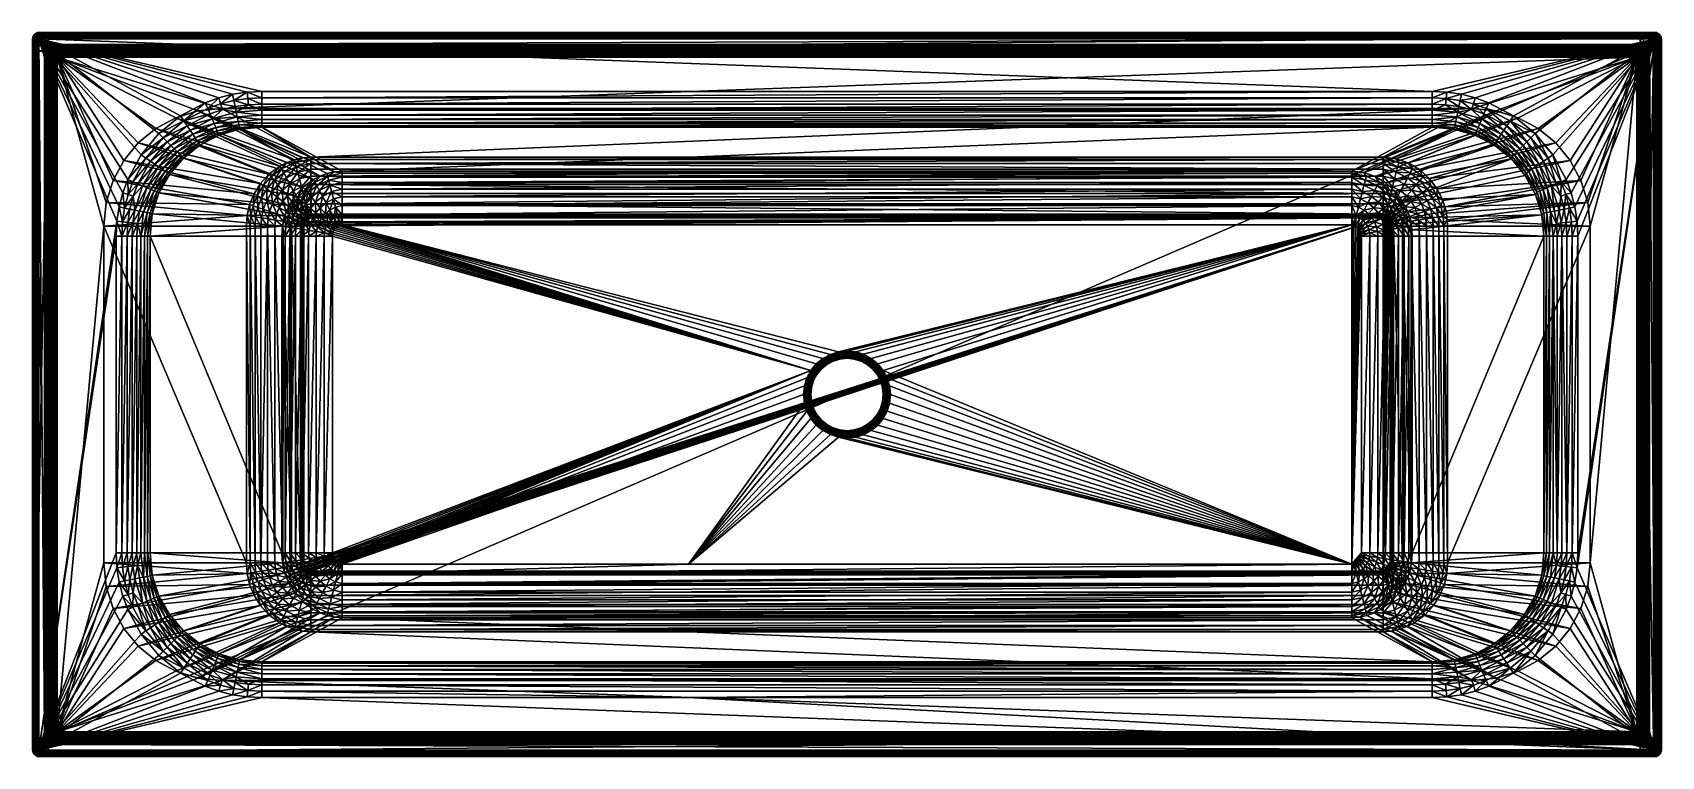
# Model space of a CAD drawing. Header units: millimetres. Extents: x -900 to 900, y -400 to 400.
import ezdxf

# ---------------------------------------------------------------- set-up
doc = ezdxf.new("R2010")
doc.units = ezdxf.units.MM
doc.layers.get('0').update_dxf_attribs({"true_color": 0x000000})

msp = doc.modelspace()

# ---------------------------------------------------------------- meshes
at = {"color": 18, "true_color": 0x000000}
mesh = msp.add_polyface(dxfattribs=at)
corners = [(-900, 393, 502.8), (-899.9, 394.4, 436.8), (-900, 393, 436.8), (-899.4, 395.7, 436.8), (-899.4, 395.7, 502.8), (-898.8, 396.9, 436.8), (-899.9, 394.4, 502.8), (-898.8, 393, 432.9), (-897.9, 394.1, 431.9), (-897.9, 393, 431.9), (-899.7, 394.4, 435.4), (-899.9, 393, 435.4), (-899.3, 394.3, 434.1), (-899.4, 393, 434.1), (-898.7, 394.2, 432.9), (-899.3, 395.7, 435.5), (-898.4, 395.4, 433.1), (-898.4, 396.7, 434.5), (-898, 396.5, 433.3), (-899, 395.6, 434.3), (-898.7, 396.9, 435.6), (-899.9, 393, 504.2), (-899.3, 394.3, 505.5), (-899.7, 394.4, 504.2), (-899.4, 393, 505.5), (-898.7, 394.2, 506.7), (-898.8, 393, 506.7), (-899.3, 395.7, 504.1), (-898.7, 396.9, 504), (-897.9, 394.1, 507.7), (-898.4, 395.4, 506.6), (-898.4, 396.7, 505.2), (-899, 395.6, 505.4), (-898, 396.5, 506.3)]
mesh.append_faces([[corners[k] for k in face] for face in [(12, 11, 10, 12), (14, 13, 12, 14), (3, 15, 10, 3), (8, 14, 16, 8), (8, 7, 14, 8), (16, 17, 18, 16), (14, 19, 16, 14), (19, 20, 17, 19), (12, 15, 19, 12), (17, 16, 19, 17), (19, 14, 12, 19), (20, 19, 15, 20), (15, 12, 10, 15), (21, 22, 23, 21), (24, 25, 22, 24), (27, 6, 23, 27), (28, 4, 27, 28), (29, 25, 26, 29), (29, 30, 25, 29), (27, 31, 28, 27), (23, 32, 27, 23), (32, 33, 31, 32), (22, 30, 32, 22), (31, 27, 32, 31), (32, 23, 22, 32), (33, 32, 30, 33), (30, 22, 25, 30)]], dxfattribs={"vtx0": -1, "vtx1": -1, "vtx2": -1, "vtx3": -1, "color": 18})
mesh.append_faces([[corners[k] for k in face] for face in [(3, 4, 5, 3), (1, 6, 3, 1), (3, 10, 1, 3), (5, 15, 3, 5), (24, 22, 21, 24), (26, 25, 24, 26)]], dxfattribs={"vtx0": -1, "vtx1": -1, "vtx3": -1, "color": 18})
mesh.append_faces([[corners[k] for k in face] for face in [(3, 6, 4, 3), (1, 0, 6, 1), (10, 2, 1, 10), (10, 11, 2, 10), (12, 13, 11, 12), (14, 7, 13, 14), (23, 0, 21, 23), (23, 6, 0, 23), (27, 4, 6, 27)]], dxfattribs={"vtx0": -1, "vtx2": -1, "vtx3": -1, "color": 18})
mesh.append_faces([[corners[k] for k in face] for face in [(0, 1, 2, 0), (7, 8, 9, 7)]], dxfattribs={"vtx0": -1, "vtx3": -1, "color": 18})
mesh = msp.add_polyface(dxfattribs=at)
corners = [(-896.9, 398.8, 436.8), (-896.9, 398.8, 502.8), (-895.7, 399.4, 436.8), (-897.9, 397.9, 436.8), (-897.9, 397.9, 502.8), (-898.8, 396.9, 436.8), (-898.8, 396.9, 502.8), (-899.4, 395.7, 502.8), (-896.1, 397.4, 432.4), (-897.4, 396.1, 432.4), (-897, 397, 432.8), (-896.9, 398.7, 435.6), (-897.7, 397.7, 434.7), (-897.9, 397.9, 435.8), (-895.7, 399.3, 435.5), (-896.5, 398, 433.3), (-897.4, 397.4, 433.7), (-896.7, 398.4, 434.5), (-898.7, 396.9, 435.6), (-899.3, 395.7, 435.5), (-898.4, 396.7, 434.5), (-898, 396.5, 433.3), (-898.7, 396.9, 504), (-897.7, 397.7, 504.9), (-897.9, 397.9, 503.9), (-897.4, 397.4, 505.9), (-897.4, 396.1, 507.2), (-897, 397, 506.9), (-898, 396.5, 506.3), (-898.4, 396.7, 505.2), (-896.9, 398.7, 504), (-895.7, 399.3, 504.1), (-896.7, 398.4, 505.2), (-896.5, 398, 506.3), (-896.5, 396.5, 507.8), (-896.1, 397.4, 507.2)]
mesh.append_faces([[corners[k] for k in face] for face in [(0, 14, 11, 0), (16, 17, 15, 16), (12, 11, 17, 12), (5, 18, 19, 5), (13, 18, 5, 13), (13, 20, 18, 13), (12, 21, 20, 12), (9, 21, 16, 9), (22, 24, 6, 22), (25, 28, 26, 25), (25, 29, 28, 25), (23, 22, 29, 23), (1, 30, 31, 1), (23, 32, 30, 23), (25, 33, 32, 25)]], dxfattribs={"vtx0": -1, "vtx1": -1, "vtx2": -1, "vtx3": -1, "color": 18})
mesh.append_faces([[corners[k] for k in face] for face in [(0, 1, 2, 0), (3, 1, 0, 3), (5, 4, 3, 5), (10, 15, 8, 10), (16, 15, 10, 16), (12, 17, 16, 12), (12, 20, 13, 12), (16, 21, 12, 16), (23, 29, 25, 23), (4, 30, 1, 4), (24, 30, 4, 24), (23, 30, 24, 23), (25, 32, 23, 25), (27, 33, 25, 27), (27, 34, 35, 27)]], dxfattribs={"vtx0": -1, "vtx1": -1, "vtx3": -1, "color": 18})
mesh.append_faces([[corners[k] for k in face] for face in [(3, 4, 1, 3), (5, 6, 4, 5), (5, 7, 6, 5), (11, 12, 13, 11), (11, 3, 0, 11), (11, 13, 3, 11), (22, 23, 24, 22), (22, 6, 7, 22), (34, 27, 26, 34)]], dxfattribs={"vtx0": -1, "vtx2": -1, "vtx3": -1, "color": 18})
mesh.append_faces([[corners[k] for k in face] for face in [(8, 9, 10, 8), (13, 5, 3, 13), (9, 16, 10, 9), (25, 26, 27, 25), (6, 24, 4, 6)]], dxfattribs={"vtx0": -1, "vtx3": -1, "color": 18})
mesh = msp.add_polyface(dxfattribs=at)
corners = [(-894.4, 393, 430), (-894.4, 394.4, 430.1), (-893, 394.4, 430), (-895.7, 394.3, 430.5), (-895.7, 393, 430.4), (-896.9, 394.2, 431.1), (-896.9, 393, 431), (-897.9, 394.1, 431.9), (-897.9, 393, 431.9), (-896.7, 395.4, 431.4), (-897.7, 395.1, 432.1), (-896.5, 396.5, 431.9), (-897.4, 396.1, 432.4), (-895.4, 396.7, 431.4), (-894.2, 396.9, 431.1), (-895.6, 395.6, 430.9), (-894.3, 395.7, 430.5), (-898, 396.5, 433.3), (-898.4, 395.4, 433.1), (-897.9, 394.1, 507.7), (-898.8, 393, 506.7), (-897.9, 393, 507.8), (-897.7, 395.1, 507.5), (-898.4, 395.4, 506.6), (-898, 396.5, 506.3), (-897.4, 396.1, 507.2), (-894.4, 394.4, 509.5), (-895.7, 393, 509.3), (-894.4, 393, 509.7), (-895.7, 394.3, 509.1), (-896.9, 393, 508.6), (-896.9, 394.2, 508.5), (-896.7, 395.4, 508.2), (-896.5, 396.5, 507.8), (-895.6, 395.6, 508.8), (-894.3, 395.7, 509.1), (-895.4, 396.7, 508.2), (-894.2, 396.9, 508.5)]
mesh.append_faces([[corners[k] for k in face] for face in [(0, 1, 2, 0), (0, 3, 1, 0), (4, 5, 3, 4), (7, 5, 6, 7), (7, 9, 5, 7), (10, 11, 9, 10), (13, 9, 11, 13), (14, 15, 13, 14), (15, 5, 9, 15), (16, 3, 15, 16), (9, 13, 15, 9), (15, 14, 16, 15), (5, 15, 3, 5), (3, 16, 1, 3), (10, 18, 17, 10), (22, 24, 23, 22), (29, 27, 26, 29), (31, 30, 29, 31), (32, 22, 31, 32), (33, 25, 32, 33), (29, 32, 31, 29), (26, 34, 29, 26), (34, 33, 32, 34), (35, 36, 34, 35), (32, 29, 34, 32), (34, 26, 35, 34), (33, 34, 36, 33), (36, 35, 37, 36)]], dxfattribs={"vtx0": -1, "vtx1": -1, "vtx2": -1, "vtx3": -1, "color": 18})
mesh.append_faces([[corners[k] for k in face] for face in [(4, 3, 0, 4), (6, 5, 4, 6), (10, 9, 7, 10), (12, 11, 10, 12), (10, 17, 12, 10), (7, 18, 10, 7), (22, 23, 19, 22), (25, 24, 22, 25)]], dxfattribs={"vtx0": -1, "vtx1": -1, "vtx3": -1, "color": 18})
mesh.append_faces([[corners[k] for k in face] for face in [(26, 27, 28, 26), (29, 30, 27, 29), (31, 21, 30, 31), (31, 19, 21, 31), (31, 22, 19, 31), (32, 25, 22, 32)]], dxfattribs={"vtx0": -1, "vtx2": -1, "vtx3": -1, "color": 18})
mesh.append_faces([[corners[k] for k in face] for face in [(7, 6, 8, 7), (19, 20, 21, 19)]], dxfattribs={"vtx0": -1, "vtx3": -1, "color": 18})
mesh = msp.add_polyface(dxfattribs=at)
corners = [(-894.4, 399.9, 436.8), (-894.4, 399.9, 502.8), (-893, 400, 436.8), (-895.7, 399.4, 502.8), (-895.7, 399.4, 436.8), (-896.9, 398.8, 502.8), (-894.2, 396.9, 431.1), (-895.1, 397.7, 432.1), (-894.1, 397.9, 431.9), (-896.1, 397.4, 432.4), (-896.5, 396.5, 431.9), (-897.4, 396.1, 432.4), (-895.4, 396.7, 431.4), (-895.7, 399.3, 435.5), (-896.9, 398.8, 436.8), (-894.4, 399.7, 435.4), (-894.2, 398.7, 432.9), (-895.4, 398.4, 433.1), (-896.5, 398, 433.3), (-896.7, 398.4, 434.5), (-896.9, 398.7, 435.6), (-895.6, 399, 434.3), (-894.3, 399.3, 434.1), (-896.1, 397.4, 507.2), (-895.4, 398.4, 506.6), (-896.5, 398, 506.3), (-894.4, 399.7, 504.2), (-893, 400, 502.8), (-895.7, 399.3, 504.1), (-897, 397, 506.9), (-894.2, 398.7, 506.7), (-895.1, 397.7, 507.5), (-894.1, 397.9, 507.7), (-896.7, 398.4, 505.2), (-895.6, 399, 505.4), (-896.9, 398.7, 504), (-894.3, 399.3, 505.5), (-895.4, 396.7, 508.2), (-894.2, 396.9, 508.5), (-896.5, 396.5, 507.8)]
mesh.append_faces([[corners[k] for k in face] for face in [(9, 10, 11, 9), (9, 12, 10, 9), (7, 6, 12, 7), (4, 15, 13, 4), (7, 17, 16, 7), (9, 18, 17, 9), (19, 17, 18, 19), (20, 21, 19, 20), (21, 16, 17, 21), (13, 22, 21, 13), (17, 19, 21, 17), (21, 20, 13, 21), (16, 21, 22, 16), (22, 13, 15, 22), (23, 24, 25, 23), (1, 28, 26, 1), (24, 31, 30, 24), (24, 33, 25, 24), (30, 34, 24, 30), (34, 35, 33, 34), (36, 28, 34, 36), (33, 24, 34, 33), (34, 30, 36, 34), (35, 34, 28, 35), (28, 36, 26, 28), (32, 37, 38, 32), (31, 39, 37, 31)]], dxfattribs={"vtx0": -1, "vtx1": -1, "vtx2": -1, "vtx3": -1, "color": 18})
mesh.append_faces([[corners[k] for k in face] for face in [(0, 1, 2, 0), (4, 3, 0, 4), (7, 12, 9, 7), (4, 13, 14, 4), (0, 15, 4, 0), (7, 16, 8, 7), (9, 17, 7, 9), (1, 26, 27, 1), (3, 28, 1, 3), (5, 28, 3, 5), (23, 25, 29, 23), (31, 37, 32, 31), (23, 39, 31, 23)]], dxfattribs={"vtx0": -1, "vtx1": -1, "vtx3": -1, "color": 18})
mesh.append_faces([[corners[k] for k in face] for face in [(0, 3, 1, 0), (4, 5, 3, 4), (6, 7, 8, 6), (30, 31, 32, 30), (24, 23, 31, 24)]], dxfattribs={"vtx0": -1, "vtx2": -1, "vtx3": -1, "color": 18})
mesh = msp.add_polyface(dxfattribs=at)
corners = [(-893, 393, 429.8), (-886.7, 375.7, 429.8), (-887, 373, 429.8), (-885.9, 378.4, 429.8), (-884.6, 380.8, 429.8), (-882.9, 382.9, 429.8), (-880.8, 384.6, 429.8), (-878.4, 385.9, 429.8), (-875.7, 386.7, 429.8), (-873, 387, 429.8), (-893, 400, 436.8), (-894.4, 399.9, 502.8), (-893, 400, 502.8), (-894.4, 393, 430), (-893, 394.4, 430), (-894.2, 396.9, 431.1), (-893, 397.9, 431.9), (-893, 396.9, 431), (-894.1, 397.9, 431.9), (-894.3, 395.7, 430.5), (-893, 395.7, 430.4), (-894.4, 394.4, 430.1), (-893, 399.9, 435.4), (-894.4, 399.9, 436.8), (-894.4, 399.7, 435.4), (-893, 399.4, 434.1), (-894.3, 399.3, 434.1), (-893, 398.8, 432.9), (-894.2, 398.7, 432.9), (-893, 399.4, 505.5), (-894.2, 398.7, 506.7), (-893, 398.8, 506.7), (-894.3, 399.3, 505.5), (-893, 399.9, 504.2), (-894.4, 399.7, 504.2), (-894.1, 397.9, 507.7), (-893, 397.9, 507.8), (-894.3, 395.7, 509.1), (-893, 396.9, 508.6), (-894.2, 396.9, 508.5), (-893, 395.7, 509.3), (-894.4, 394.4, 509.5), (-893, 394.4, 509.7), (-894.4, 393, 509.7), (-893, 393, 509.8), (-883.4, 380, 430), (-881.9, 381.9, 430), (-882.3, 379.3, 430.4), (-881, 381, 430.4)]
mesh.append_faces([[corners[k] for k in face] for face in [(17, 19, 15, 17), (20, 21, 19, 20), (22, 24, 23, 22), (25, 26, 24, 25), (27, 28, 26, 27), (29, 32, 30, 29), (33, 34, 32, 33), (30, 35, 31, 30), (37, 38, 39, 37), (41, 40, 37, 41), (41, 43, 42, 41), (5, 46, 45, 5), (46, 47, 45, 46), (47, 46, 48, 47)]], dxfattribs={"vtx0": -1, "vtx1": -1, "vtx2": -1, "vtx3": -1, "color": 18})
mesh.append_faces([[corners[k] for k in face] for face in [(20, 19, 17, 20), (14, 21, 20, 14), (25, 24, 22, 25), (27, 26, 25, 27), (16, 28, 27, 16), (18, 28, 16, 18), (29, 30, 31, 29), (33, 32, 29, 33), (12, 34, 33, 12), (36, 39, 38, 36), (35, 39, 36, 35), (5, 45, 4, 5), (6, 46, 5, 6)]], dxfattribs={"vtx0": -1, "vtx1": -1, "vtx3": -1, "color": 18})
mesh.append_faces([[corners[k] for k in face] for face in [(0, 1, 2, 0), (0, 3, 1, 0), (0, 4, 3, 0), (0, 5, 4, 0), (0, 6, 5, 0), (0, 7, 6, 0), (0, 8, 7, 0), (0, 9, 8, 0), (15, 16, 17, 15), (15, 18, 16, 15), (37, 40, 38, 37), (41, 42, 40, 41)]], dxfattribs={"vtx0": -1, "vtx2": -1, "vtx3": -1, "color": 18})
mesh.append_faces([[corners[k] for k in face] for face in [(10, 11, 12, 10), (13, 14, 0, 13), (22, 23, 10, 22), (31, 35, 36, 31), (42, 43, 44, 42)]], dxfattribs={"vtx0": -1, "vtx3": -1, "color": 18})
mesh = msp.add_polyface(dxfattribs=at)
corners = [(-646.5, 295.4, 475.1), (646.5, 297, 482.3), (-646.5, 297, 482.3), (-873, 380.1, 435.4), (873, 380, 436.8), (-873, 380, 436.8), (-873, 380.6, 434.1), (873, 380.6, 434.1), (-873, 381.2, 432.9), (873, 381.2, 432.9), (-873, 382.1, 431.9), (873, 382.1, 431.9), (-873, 383.1, 431), (873, 383.1, 431), (-873, 384.3, 430.4), (873, 384.3, 430.4), (-873, 385.6, 430), (873, 385.6, 430), (-893, 394.4, 430), (893, 394.4, 430), (-893, 393, 429.8), (-873, 374.4, 489.7), (873, 373, 489.8), (-873, 373, 489.8), (-873, 375.7, 489.3), (873, 375.7, 489.3), (-873, 376.9, 488.6), (-873, 377.9, 487.8), (873, 377.9, 487.8), (-873, 378.8, 486.7), (-873, 379.4, 485.5), (873, 378.8, 486.7), (-873, 379.9, 484.2), (873, 379.4, 485.5), (-893, 399.9, 504.2), (893, 399.9, 504.2), (-893, 400, 502.8), (-893, 399.4, 505.5), (893, 399.4, 505.5), (-893, 398.8, 506.7), (893, 398.8, 506.7), (-893, 397.9, 507.8), (893, 397.9, 507.8), (-893, 396.9, 508.6), (893, 396.9, 508.6), (-893, 395.7, 509.3), (893, 395.7, 509.3), (-893, 394.4, 509.7), (893, 394.4, 509.7), (-557.7, 198.5, 59.3), (-559.9, 187.2, 58.3), (-557.7, 187.4, 58.3), (-566.2, 246.1, 108.6), (-557.7, 244.5, 99.6), (-557.7, 246.9, 110.4), (-563.9, 185.1, 58.3), (-570.3, 192.6, 59.1), (-565.6, 183.5, 58.3), (-562.1, 186.4, 58.3), (-566.9, 195.3, 59.1), (-562.6, 197.4, 59.2), (-565.1, 207.1, 61.9), (-557.7, 208.9, 62.2), (-567.4, 216.1, 66.2), (-557.7, 218.4, 66.9), (-569.5, 224.2, 72), (-557.7, 227, 73.1), (-571.3, 231.2, 79.1), (-557.7, 234.3, 80.8), (-572.8, 237, 87.4), (-557.7, 240.2, 89.6), (-573.9, 241.4, 96.7), (-893, 393, 509.8), (-646.5, 335, 509.8), (646.5, 335, 509.8)]
mesh.append_faces([[corners[k] for k in face] for face in [(58, 60, 59, 58), (49, 60, 50, 49), (49, 61, 60, 49), (62, 63, 61, 62), (64, 65, 63, 64), (66, 67, 65, 66), (68, 69, 67, 68), (70, 71, 69, 70), (61, 59, 60, 61)]], dxfattribs={"vtx0": -1, "vtx1": -1, "vtx2": -1, "vtx3": -1, "color": 18})
mesh.append_faces([[corners[k] for k in face] for face in [(0, 1, 2, 0), (6, 7, 3, 6), (8, 9, 6, 8), (10, 11, 8, 10), (12, 13, 10, 12), (14, 15, 12, 14), (16, 17, 14, 16), (18, 19, 20, 18), (24, 25, 21, 24), (26, 25, 24, 26), (27, 28, 26, 27), (29, 28, 27, 29), (30, 31, 29, 30), (32, 33, 30, 32), (34, 35, 36, 34), (37, 38, 34, 37), (39, 40, 37, 39), (41, 42, 39, 41), (43, 44, 41, 43), (45, 46, 43, 45), (47, 48, 45, 47), (55, 56, 57, 55), (58, 59, 55, 58), (50, 60, 58, 50), (62, 61, 49, 62), (64, 63, 62, 64), (66, 65, 64, 66), (68, 67, 66, 68), (70, 69, 68, 70), (53, 71, 70, 53)]], dxfattribs={"vtx0": -1, "vtx1": -1, "vtx3": -1, "color": 18})
mesh.append_faces([[corners[k] for k in face] for face in [(72, 73, 74, 72)]], dxfattribs={"vtx0": -1, "vtx2": -1, "vtx3": -1, "color": 18})
mesh.append_faces([[corners[k] for k in face] for face in [(3, 4, 5, 3), (21, 22, 23, 21), (49, 50, 51, 49), (52, 53, 54, 52)]], dxfattribs={"vtx0": -1, "vtx3": -1, "color": 18})
mesh = msp.add_polyface(dxfattribs=at)
corners = [(893, 393, 429.8), (-873, 387, 429.8), (-893, 393, 429.8), (691.1, 316.1, 489.8), (-592.6, 262.4, 85.4), (-691.1, 316.1, 489.8), (592.6, 262.4, 85.4), (-592.6, 259.8, 73.9), (-592.6, 210.9, 31.1), (592.6, 210.9, 31.1), (592.6, 199.2, 30), (-592.6, 232.1, 39.2), (592.6, 232.1, 39.2), (592.6, 222, 34.2), (-592.6, 255.2, 63.3), (592.6, 255.2, 63.3), (592.6, 249, 53.9), (592.6, 259.8, 73.9), (873, 387, 429.8), (-873, 385.6, 430), (-873, 380.1, 435.4), (873, 380.1, 435.4), (873, 380, 436.8), (873, 380.6, 434.1), (-873, 380.6, 434.1), (873, 381.2, 432.9), (-873, 381.2, 432.9), (873, 382.1, 431.9), (-873, 382.1, 431.9), (873, 383.1, 431), (-873, 383.1, 431), (873, 384.3, 430.4), (-873, 384.3, 430.4), (873, 385.6, 430), (-893, 394.4, 430), (893, 395.7, 430.4), (893, 394.4, 430), (893, 400, 436.8), (-893, 399.9, 435.4), (-893, 400, 436.8), (893, 399.9, 435.4), (-893, 399.4, 434.1), (893, 399.4, 434.1), (-893, 398.8, 432.9), (893, 398.8, 432.9), (-893, 397.9, 431.9), (893, 396.9, 431), (-893, 396.9, 431), (-893, 395.7, 430.4), (873, 379.9, 484.2), (-873, 379.9, 484.2), (-873, 380, 482.8), (-873, 374.4, 489.7), (873, 374.4, 489.7), (873, 373, 489.8), (873, 375.7, 489.3), (-873, 376.9, 488.6), (873, 376.9, 488.6), (873, 377.9, 487.8), (-873, 378.8, 486.7), (873, 378.8, 486.7), (-873, 379.4, 485.5), (873, 379.4, 485.5), (893, 393, 509.8), (-893, 394.4, 509.7), (-893, 393, 509.8), (-893, 400, 502.8), (893, 399.9, 504.2), (893, 400, 502.8), (-893, 399.9, 504.2), (893, 399.4, 505.5), (-893, 399.4, 505.5), (893, 398.8, 506.7), (-893, 398.8, 506.7), (893, 397.9, 507.8), (-893, 397.9, 507.8), (893, 396.9, 508.6), (-893, 396.9, 508.6), (893, 395.7, 509.3), (-893, 395.7, 509.3), (893, 394.4, 509.7), (-557.7, 244.5, 99.6), (557.7, 244.5, 99.6), (557.7, 246.9, 110.4)]
mesh.append_faces([[corners[k] for k in face] for face in [(0, 1, 2, 0)]], dxfattribs={"vtx0": -1, "vtx1": -1, "vtx3": -1, "color": 18})
mesh.append_faces([[corners[k] for k in face] for face in [(8, 9, 10, 8), (11, 12, 13, 11), (14, 15, 16, 14), (7, 6, 17, 7), (20, 21, 22, 20), (20, 23, 21, 20), (24, 25, 23, 24), (26, 27, 25, 26), (28, 29, 27, 28), (30, 31, 29, 30), (32, 33, 31, 32), (19, 18, 33, 19), (34, 35, 36, 34), (40, 41, 38, 40), (42, 43, 41, 42), (44, 45, 43, 44), (46, 47, 45, 46), (46, 48, 47, 46), (35, 34, 48, 35), (49, 50, 51, 49), (52, 53, 54, 52), (52, 55, 53, 52), (56, 57, 55, 56), (56, 58, 57, 56), (59, 60, 58, 59), (61, 62, 60, 61), (69, 70, 67, 69), (71, 72, 70, 71), (73, 74, 72, 73), (75, 76, 74, 75), (77, 78, 76, 77), (79, 80, 78, 79), (64, 63, 80, 64), (81, 82, 83, 81)]], dxfattribs={"vtx0": -1, "vtx2": -1, "vtx3": -1, "color": 18})
mesh.append_faces([[corners[k] for k in face] for face in [(3, 4, 5, 3), (4, 3, 6, 4), (6, 7, 4, 6), (18, 19, 1, 18), (2, 36, 0, 2), (37, 38, 39, 37), (63, 64, 65, 63), (66, 67, 68, 66), (39, 68, 37, 39), (68, 39, 66, 68)]], dxfattribs={"vtx0": -1, "vtx3": -1, "color": 18})
mesh = msp.add_polyface(dxfattribs=at)
corners = [(893, 393, 429.8), (873, 387, 429.8), (-873, 387, 429.8), (646.5, 295.4, 475.1), (-557.7, 246.9, 110.4), (557.7, 246.9, 110.4), (592.6, 195.2, 15), (592.6, -195.2, 15), (-592.6, -195.2, 15), (646.5, 297, 482.3), (-646.5, 295.4, 475.1), (592.6, 199.2, 19), (-592.6, 199.2, 30), (592.6, 199.2, 30), (893, 399.9, 435.4), (-893, 399.9, 435.4), (893, 400, 436.8), (893, 399.4, 434.1), (-893, 399.4, 434.1), (893, 398.8, 432.9), (-893, 398.8, 432.9), (893, 397.9, 431.9), (-893, 397.9, 431.9), (873, 379.4, 485.5), (-873, 379.9, 484.2), (873, 379.9, 484.2), (-873, 380, 482.8), (873, 380, 482.8), (0, 48, 58.3), (557.7, 187.4, 58.3), (-9.4, 47.1, 58.3), (9.3, 47.1, 58.3), (18.3, 44.4, 58.3), (26.6, 39.9, 58.3), (33.9, 34, 58.3), (39.9, 26.7, 58.3), (557.7, 198.5, 59.3), (-557.7, 187.4, 58.3), (41.4, 0, 54.7), (39.8, 7.9, 53.4), (40.6, 0, 53.4), (40.6, 8.1, 54.7), (42.3, 0, 55.9), (41.5, 8.3, 55.9), (43.5, 0, 56.9), (42.7, 8.5, 56.9), (44.9, 0, 57.6), (44, 8.8, 57.6), (46.4, 0, 58.1), (45.5, 9.1, 58.1), (48, 0, 58.3), (47.1, 9.4, 58.3), (44.4, 18.4, 58.3), (42.9, 17.8, 58.1), (38.6, 25.8, 58.1), (41.5, 17.2, 57.6), (40.2, 16.7, 56.9), (39.1, 16.2, 55.9), (37.3, 24.9, 57.6), (38.2, 15.8, 54.7), (873, 373, 489.8), (-691.1, 316.1, 489.8), (-873, 373, 489.8), (691.1, 316.1, 489.8)]
mesh.append_faces([[corners[k] for k in face] for face in [(38, 41, 39, 38), (42, 43, 41, 42), (44, 45, 43, 44), (46, 47, 45, 46), (48, 49, 47, 48), (52, 53, 49, 52), (35, 54, 53, 35), (55, 49, 53, 55), (56, 47, 55, 56), (57, 45, 56, 57), (53, 58, 55, 53), (49, 55, 47, 49), (47, 56, 45, 47), (45, 57, 43, 45), (43, 59, 41, 43)]], dxfattribs={"vtx0": -1, "vtx1": -1, "vtx2": -1, "vtx3": -1, "color": 18})
mesh.append_faces([[corners[k] for k in face] for face in [(14, 15, 16, 14), (17, 18, 14, 17), (19, 20, 17, 19), (21, 22, 19, 21), (23, 24, 25, 23), (28, 29, 30, 28), (31, 29, 28, 31), (32, 29, 31, 32), (33, 29, 32, 33), (34, 29, 33, 34), (35, 29, 34, 35), (38, 39, 40, 38), (42, 41, 38, 42), (44, 43, 42, 44), (46, 45, 44, 46), (48, 47, 46, 48), (50, 49, 48, 50), (51, 49, 50, 51), (52, 49, 51, 52), (35, 53, 52, 35), (60, 61, 62, 60)]], dxfattribs={"vtx0": -1, "vtx1": -1, "vtx3": -1, "color": 18})
mesh.append_faces([[corners[k] for k in face] for face in [(0, 1, 2, 0), (6, 7, 8, 6), (60, 63, 61, 60)]], dxfattribs={"vtx0": -1, "vtx2": -1, "vtx3": -1, "color": 18})
mesh.append_faces([[corners[k] for k in face] for face in [(3, 4, 5, 3), (9, 10, 3, 9), (11, 12, 13, 11), (25, 26, 27, 25), (36, 37, 29, 36)]], dxfattribs={"vtx0": -1, "vtx3": -1, "color": 18})
mesh = msp.add_polyface(dxfattribs=at)
corners = [(893, 396.9, 431), (-893, 397.9, 431.9), (893, 397.9, 431.9), (893, 395.7, 430.4), (-893, 395.7, 430.4), (557.7, -187.4, 58.3), (559.9, 187.2, 58.3), (557.7, 187.4, 58.3), (562.1, 186.4, 58.3), (564, 185.1, 58.3), (565.6, 183.5, 58.3), (557.7, 244.5, 99.6), (573.9, 241.4, 96.7), (571, 245.2, 107.6), (557.7, 198.5, 59.3), (576.6, 182.4, 59), (567.8, 179.5, 58.3), (568.3, 177.3, 58.3), (575.1, 186, 59), (566.8, 181.6, 58.3), (573.1, 189.5, 59), (570.3, 192.6, 59.1), (566.9, 195.3, 59.1), (562.6, 197.4, 59.2), (568.5, 175, 58.3), (577.4, 178.7, 59), (557.7, 246.9, 110.4), (557.7, 208.9, 62.2), (565.1, 207.1, 61.9), (557.7, 218.4, 66.9), (567.4, 216.1, 66.2), (557.7, 227, 73.1), (569.5, 224.2, 72), (557.7, 234.3, 80.8), (571.3, 231.2, 79.1), (557.7, 240.2, 89.6), (572.8, 237, 87.4), (583, 225.3, 77.7), (579.6, 218.9, 71), (575.7, 211.7, 65.6), (571.5, 203.8, 61.6), (576.4, 199.7, 61.4), (580.2, 195.2, 61.3), (568.5, -175, 58.3), (577.7, 175, 59)]
mesh.append_faces([[corners[k] for k in face] for face in [(11, 12, 13, 11), (18, 16, 15, 18), (20, 19, 18, 20), (21, 10, 20, 21), (22, 9, 21, 22), (23, 8, 22, 23), (23, 14, 6, 23), (28, 27, 23, 28), (30, 29, 28, 30), (32, 31, 30, 32), (34, 33, 32, 34), (36, 35, 34, 36), (12, 11, 36, 12), (32, 37, 34, 32), (30, 38, 32, 30), (28, 39, 30, 28), (23, 40, 28, 23), (22, 41, 40, 22), (21, 42, 41, 21), (39, 28, 40, 39), (40, 23, 22, 40), (41, 22, 21, 41)]], dxfattribs={"vtx0": -1, "vtx1": -1, "vtx2": -1, "vtx3": -1, "color": 18})
mesh.append_faces([[corners[k] for k in face] for face in [(0, 1, 2, 0), (3, 4, 0, 3), (24, 25, 17, 24)]], dxfattribs={"vtx0": -1, "vtx1": -1, "vtx3": -1, "color": 18})
mesh.append_faces([[corners[k] for k in face] for face in [(5, 6, 7, 5), (5, 8, 6, 5), (5, 9, 8, 5), (5, 10, 9, 5), (15, 16, 17, 15), (18, 19, 16, 18), (20, 10, 19, 20), (21, 9, 10, 21), (22, 8, 9, 22), (23, 6, 8, 23), (23, 27, 14, 23), (28, 29, 27, 28), (30, 31, 29, 30), (32, 33, 31, 32), (34, 35, 33, 34), (36, 11, 35, 36)]], dxfattribs={"vtx0": -1, "vtx2": -1, "vtx3": -1, "color": 18})
mesh.append_faces([[corners[k] for k in face] for face in [(6, 14, 7, 6), (11, 13, 26, 11), (43, 44, 24, 43)]], dxfattribs={"vtx0": -1, "vtx3": -1, "color": 18})
mesh = msp.add_polyface(dxfattribs=at)
corners = [(893, 393, 429.8), (875.7, 386.7, 429.8), (873, 387, 429.8), (878.4, 385.9, 429.8), (880.8, 384.6, 429.8), (882.9, 382.9, 429.8), (884.6, 380.8, 429.8), (885.9, 378.4, 429.8), (886.7, 375.7, 429.8), (887, 373, 429.8), (893, 400, 502.8), (894.4, 399.9, 436.8), (893, 400, 436.8), (880, 383.4, 430), (881.9, 381.9, 430), (883.4, 380, 430), (881, 381, 430.4), (882.3, 379.3, 430.4), (879.3, 382.3, 430.4), (893, 394.4, 430), (894.4, 393, 430), (894.4, 394.4, 430.1), (893, 395.7, 430.4), (894.3, 395.7, 430.5), (893, 396.9, 431), (894.2, 396.9, 431.1), (893, 397.9, 431.9), (894.1, 397.9, 431.9), (893, 398.8, 432.9), (894.4, 399.7, 435.4), (893, 399.9, 435.4), (894.3, 399.3, 434.1), (893, 399.4, 434.1), (894.2, 398.7, 432.9), (894.1, 397.9, 507.7), (893, 398.8, 506.7), (893, 397.9, 507.8), (893, 399.9, 504.2), (894.4, 399.9, 502.8), (894.4, 399.7, 504.2), (894.3, 399.3, 505.5), (893, 399.4, 505.5), (894.2, 398.7, 506.7), (894.4, 394.4, 509.5), (893, 394.4, 509.7), (893, 393, 509.8), (893, 395.7, 509.3), (894.3, 395.7, 509.1), (893, 396.9, 508.6), (894.2, 396.9, 508.5)]
mesh.append_faces([[corners[k] for k in face] for face in [(5, 14, 13, 5), (6, 15, 14, 6), (16, 15, 17, 16), (15, 16, 14, 15), (14, 18, 13, 14), (19, 21, 20, 19), (22, 23, 21, 22), (24, 25, 23, 24), (31, 30, 29, 31), (33, 32, 31, 33), (27, 28, 33, 27), (37, 39, 38, 37), (37, 40, 39, 37), (41, 42, 40, 41), (34, 42, 35, 34), (49, 48, 47, 49)]], dxfattribs={"vtx0": -1, "vtx1": -1, "vtx2": -1, "vtx3": -1, "color": 18})
mesh.append_faces([[corners[k] for k in face] for face in [(5, 13, 4, 5), (6, 14, 5, 6), (22, 21, 19, 22), (24, 23, 22, 24), (26, 25, 24, 26), (27, 25, 26, 27), (41, 40, 37, 41), (35, 42, 41, 35)]], dxfattribs={"vtx0": -1, "vtx1": -1, "vtx3": -1, "color": 18})
mesh.append_faces([[corners[k] for k in face] for face in [(0, 1, 2, 0), (0, 3, 1, 0), (0, 4, 3, 0), (0, 5, 4, 0), (0, 6, 5, 0), (0, 7, 6, 0), (0, 8, 7, 0), (0, 9, 8, 0), (29, 30, 12, 29), (31, 32, 30, 31), (33, 28, 32, 33), (43, 44, 45, 43), (43, 46, 44, 43), (47, 48, 46, 47), (49, 36, 48, 49), (49, 34, 36, 49)]], dxfattribs={"vtx0": -1, "vtx2": -1, "vtx3": -1, "color": 18})
mesh.append_faces([[corners[k] for k in face] for face in [(10, 11, 12, 10), (19, 20, 0, 19), (28, 27, 26, 28), (34, 35, 36, 34), (37, 38, 10, 37)]], dxfattribs={"vtx0": -1, "vtx3": -1, "color": 18})
mesh = msp.add_polyface(dxfattribs=at)
corners = [(895.7, 399.4, 436.8), (895.7, 399.4, 502.8), (896.9, 398.8, 436.8), (894.4, 399.9, 502.8), (894.4, 399.9, 436.8), (893, 400, 502.8), (894.1, 397.9, 431.9), (895.4, 396.7, 431.4), (894.2, 396.9, 431.1), (895.1, 397.7, 432.1), (896.5, 396.5, 431.9), (896.1, 397.4, 432.4), (895.7, 399.3, 435.5), (896.9, 398.7, 435.6), (894.4, 399.7, 435.4), (893, 400, 436.8), (896.5, 398, 433.3), (895.4, 398.4, 433.1), (894.2, 398.7, 432.9), (896.7, 398.4, 434.5), (895.6, 399, 434.3), (894.3, 399.3, 434.1), (896.5, 398, 506.3), (895.1, 397.7, 507.5), (896.1, 397.4, 507.2), (896.9, 398.7, 504), (896.9, 398.8, 502.8), (895.7, 399.3, 504.1), (894.4, 399.7, 504.2), (894.1, 397.9, 507.7), (895.4, 398.4, 506.6), (894.2, 398.7, 506.7), (894.3, 399.3, 505.5), (895.6, 399, 505.4), (896.7, 398.4, 505.2), (894.2, 396.9, 508.5), (895.4, 396.7, 508.2), (896.5, 396.5, 507.8)]
mesh.append_faces([[corners[k] for k in face] for face in [(6, 7, 8, 6), (9, 10, 7, 9), (12, 0, 13, 12), (14, 4, 12, 14), (9, 17, 16, 9), (6, 18, 17, 6), (19, 12, 13, 19), (16, 20, 19, 16), (20, 14, 12, 20), (17, 21, 20, 17), (12, 19, 20, 12), (20, 16, 17, 20), (14, 20, 21, 14), (21, 17, 18, 21), (1, 27, 25, 1), (3, 28, 27, 3), (29, 30, 31, 29), (23, 22, 30, 23), (30, 32, 31, 30), (22, 33, 30, 22), (33, 28, 32, 33), (34, 27, 33, 34), (32, 30, 33, 32), (33, 22, 34, 33), (28, 33, 27, 28), (27, 34, 25, 27), (36, 23, 35, 36), (37, 24, 36, 37)]], dxfattribs={"vtx0": -1, "vtx1": -1, "vtx2": -1, "vtx3": -1, "color": 18})
mesh.append_faces([[corners[k] for k in face] for face in [(0, 1, 2, 0), (4, 3, 0, 4), (9, 7, 6, 9), (11, 10, 9, 11), (9, 16, 11, 9), (6, 17, 9, 6), (1, 25, 26, 1), (3, 27, 1, 3), (23, 30, 29, 23)]], dxfattribs={"vtx0": -1, "vtx1": -1, "vtx3": -1, "color": 18})
mesh.append_faces([[corners[k] for k in face] for face in [(0, 3, 1, 0), (4, 5, 3, 4), (12, 4, 0, 12), (14, 15, 4, 14), (22, 23, 24, 22), (35, 23, 29, 35), (36, 24, 23, 36)]], dxfattribs={"vtx0": -1, "vtx2": -1, "vtx3": -1, "color": 18})
mesh = msp.add_polyface(dxfattribs=at)
corners = [(896.7, 395.4, 431.4), (897.9, 394.1, 431.9), (896.9, 394.2, 431.1), (896.9, 393, 431), (895.7, 394.3, 430.5), (895.7, 393, 430.4), (894.4, 394.4, 430.1), (894.4, 393, 430), (897.9, 393, 431.9), (897.7, 395.1, 432.1), (896.5, 396.5, 431.9), (897.4, 396.1, 432.4), (895.4, 396.7, 431.4), (894.3, 395.7, 430.5), (894.2, 396.9, 431.1), (895.6, 395.6, 430.9), (898.7, 394.2, 432.9), (898.4, 395.4, 433.1), (898, 396.5, 433.3), (897.4, 396.1, 507.2), (898.4, 395.4, 506.6), (898, 396.5, 506.3), (897.7, 395.1, 507.5), (897.9, 394.1, 507.7), (896.9, 393, 508.6), (897.9, 393, 507.8), (896.9, 394.2, 508.5), (895.7, 393, 509.3), (895.7, 394.3, 509.1), (894.4, 393, 509.7), (894.4, 394.4, 509.5), (893, 393, 509.8), (894.3, 395.7, 509.1), (893, 395.7, 509.3), (896.5, 396.5, 507.8), (896.7, 395.4, 508.2), (895.4, 396.7, 508.2), (894.2, 396.9, 508.5), (895.6, 395.6, 508.8)]
mesh.append_faces([[corners[k] for k in face] for face in [(0, 1, 2, 0), (3, 4, 2, 3), (5, 6, 4, 5), (9, 0, 10, 9), (12, 13, 14, 12), (10, 15, 12, 10), (15, 6, 13, 15), (0, 4, 15, 0), (13, 12, 15, 13), (15, 10, 0, 15), (6, 15, 4, 6), (4, 0, 2, 4), (11, 18, 17, 11), (19, 20, 21, 19), (28, 27, 26, 28), (30, 29, 28, 30), (32, 33, 30, 32), (35, 22, 34, 35), (26, 23, 35, 26), (24, 23, 26, 24), (36, 35, 34, 36), (37, 38, 36, 37), (38, 26, 35, 38), (32, 28, 38, 32), (35, 36, 38, 35), (38, 37, 32, 38), (26, 38, 28, 26), (28, 32, 30, 28)]], dxfattribs={"vtx0": -1, "vtx1": -1, "vtx2": -1, "vtx3": -1, "color": 18})
mesh.append_faces([[corners[k] for k in face] for face in [(5, 4, 3, 5), (7, 6, 5, 7), (9, 10, 11, 9), (1, 0, 9, 1), (1, 16, 8, 1), (9, 16, 1, 9), (11, 17, 9, 11), (22, 20, 19, 22)]], dxfattribs={"vtx0": -1, "vtx1": -1, "vtx3": -1, "color": 18})
mesh.append_faces([[corners[k] for k in face] for face in [(2, 8, 3, 2), (2, 1, 8, 2), (26, 27, 24, 26), (28, 29, 27, 28), (30, 31, 29, 30), (34, 22, 19, 34), (35, 23, 22, 35)]], dxfattribs={"vtx0": -1, "vtx2": -1, "vtx3": -1, "color": 18})
mesh.append_faces([[corners[k] for k in face] for face in [(23, 24, 25, 23)]], dxfattribs={"vtx0": -1, "vtx3": -1, "color": 18})
mesh = msp.add_polyface(dxfattribs=at)
corners = [(898.8, 396.9, 436.8), (898.8, 396.9, 502.8), (899.4, 395.7, 436.8), (897.9, 397.9, 502.8), (897.9, 397.9, 436.8), (896.9, 398.8, 502.8), (896.9, 398.8, 436.8), (895.7, 399.4, 502.8), (897.4, 396.1, 432.4), (896.1, 397.4, 432.4), (897, 397, 432.8), (896.5, 396.5, 431.9), (896.9, 398.7, 435.6), (897.9, 397.9, 435.8), (897.4, 397.4, 433.7), (895.7, 399.4, 436.8), (896.7, 398.4, 434.5), (897.7, 397.7, 434.7), (896.5, 398, 433.3), (898, 396.5, 433.3), (898.4, 396.7, 434.5), (898.7, 396.9, 435.6), (899.3, 395.7, 435.5), (898.7, 396.9, 504), (897.9, 397.9, 503.9), (897.4, 396.1, 507.2), (897.4, 397.4, 505.9), (897, 397, 506.9), (899.4, 395.7, 502.8), (898.4, 396.7, 505.2), (897.7, 397.7, 504.9), (898, 396.5, 506.3), (896.9, 398.7, 504), (896.7, 398.4, 505.2), (896.5, 398, 506.3), (896.1, 397.4, 507.2), (896.5, 396.5, 507.8)]
mesh.append_faces([[corners[k] for k in face] for face in [(8, 11, 9, 8), (13, 16, 12, 13), (17, 18, 16, 17), (9, 18, 14, 9), (14, 19, 8, 14), (17, 20, 19, 17), (13, 21, 20, 13), (0, 22, 21, 0), (24, 29, 23, 24), (30, 31, 29, 30), (25, 31, 26, 25), (33, 24, 32, 33), (34, 30, 33, 34), (34, 35, 26, 34), (36, 25, 35, 36)]], dxfattribs={"vtx0": -1, "vtx1": -1, "vtx2": -1, "vtx3": -1, "color": 18})
mesh.append_faces([[corners[k] for k in face] for face in [(0, 1, 2, 0), (4, 3, 0, 4), (6, 5, 4, 6), (17, 16, 13, 17), (14, 18, 17, 14), (17, 19, 14, 17), (13, 20, 17, 13), (4, 21, 13, 4), (0, 21, 4, 0), (3, 23, 1, 3), (24, 23, 3, 24), (30, 29, 24, 30), (26, 31, 30, 26)]], dxfattribs={"vtx0": -1, "vtx1": -1, "vtx3": -1, "color": 18})
mesh.append_faces([[corners[k] for k in face] for face in [(0, 3, 1, 0), (4, 5, 3, 4), (6, 7, 5, 6), (12, 4, 13, 12), (12, 6, 4, 12), (12, 15, 6, 12), (23, 28, 1, 23), (32, 3, 5, 32), (32, 24, 3, 32), (33, 30, 24, 33), (34, 26, 30, 34)]], dxfattribs={"vtx0": -1, "vtx2": -1, "vtx3": -1, "color": 18})
mesh.append_faces([[corners[k] for k in face] for face in [(8, 9, 10, 8), (9, 14, 10, 9), (14, 8, 10, 14), (25, 26, 27, 25), (26, 35, 27, 26), (35, 25, 27, 35)]], dxfattribs={"vtx0": -1, "vtx3": -1, "color": 18})
mesh = msp.add_polyface(dxfattribs=at)
corners = [(900, 393, 436.8), (899.9, 394.4, 502.8), (900, 393, 502.8), (899.9, 394.4, 436.8), (899.4, 395.7, 502.8), (899.4, 395.7, 436.8), (898.8, 396.9, 502.8), (898.7, 394.2, 432.9), (899.4, 393, 434.1), (898.8, 393, 432.9), (899.9, 393, 435.4), (897.9, 393, 431.9), (897.7, 395.1, 432.1), (898.4, 395.4, 433.1), (899.3, 395.7, 435.5), (898.8, 396.9, 436.8), (899.7, 394.4, 435.4), (899.3, 394.3, 434.1), (898, 396.5, 433.3), (899, 395.6, 434.3), (898.4, 396.7, 434.5), (898.7, 396.9, 435.6), (898.7, 394.2, 506.7), (897.7, 395.1, 507.5), (897.9, 394.1, 507.7), (899.9, 393, 504.2), (899.3, 395.7, 504.1), (898.7, 396.9, 504), (899.7, 394.4, 504.2), (899.4, 393, 505.5), (899.3, 394.3, 505.5), (898.8, 393, 506.7), (897.9, 393, 507.8), (898.4, 395.4, 506.6), (898.4, 396.7, 505.2), (898, 396.5, 506.3), (899, 395.6, 505.4)]
mesh.append_faces([[corners[k] for k in face] for face in [(12, 13, 7, 12), (5, 16, 14, 5), (10, 16, 3, 10), (10, 17, 16, 10), (8, 7, 17, 8), (13, 17, 7, 13), (18, 19, 13, 18), (19, 16, 17, 19), (20, 14, 19, 20), (17, 13, 19, 17), (19, 18, 20, 19), (16, 19, 14, 16), (14, 20, 21, 14), (26, 4, 27, 26), (28, 4, 26, 28), (28, 25, 1, 28), (30, 29, 28, 30), (22, 31, 30, 22), (23, 22, 33, 23), (33, 34, 35, 33), (22, 36, 33, 22), (36, 27, 34, 36), (30, 26, 36, 30), (34, 33, 36, 34), (36, 22, 30, 36), (27, 36, 26, 27), (26, 30, 28, 26)]], dxfattribs={"vtx0": -1, "vtx1": -1, "vtx2": -1, "vtx3": -1, "color": 18})
mesh.append_faces([[corners[k] for k in face] for face in [(3, 1, 0, 3), (5, 4, 3, 5), (11, 7, 9, 11), (5, 14, 15, 5), (3, 16, 5, 3), (8, 17, 10, 8)]], dxfattribs={"vtx0": -1, "vtx1": -1, "vtx3": -1, "color": 18})
mesh.append_faces([[corners[k] for k in face] for face in [(3, 4, 1, 3), (5, 6, 4, 5), (7, 8, 9, 7), (22, 23, 24, 22), (28, 1, 4, 28), (28, 29, 25, 28), (30, 31, 29, 30), (22, 32, 31, 22), (22, 24, 32, 22)]], dxfattribs={"vtx0": -1, "vtx2": -1, "vtx3": -1, "color": 18})
mesh.append_faces([[corners[k] for k in face] for face in [(0, 1, 2, 0), (10, 3, 0, 10), (1, 25, 2, 1)]], dxfattribs={"vtx0": -1, "vtx3": -1, "color": 18})
mesh = msp.add_polyface(dxfattribs=at)
corners = [(-806.8, -191.4, 509.8), (-801.5, -175, 509.3), (-807.7, -175, 509.8), (-800.7, -190.8, 509.3), (-798.3, -206.1, 509.3), (-804.4, -207.4, 509.8), (-794.5, -220.9, 509.3), (-801.5, 175, 509.3), (-807.7, 175, 509.8), (-880, -373, 436.8), (-880, 373, 482.8), (-880, -373, 482.8), (-894.4, -393, 430), (-895.7, 393, 430.4), (-894.4, 393, 430), (-893, -393, 429.8), (-893, 393, 429.8), (-900, 393, 436.8), (-899.9, -393, 435.4), (-900, -393, 436.8), (-899.9, 393, 435.4), (-899.4, -393, 434.1), (-898.8, 393, 432.9), (-898.8, -393, 432.9), (-897.9, -393, 431.9), (-896.9, 393, 431), (-896.9, -393, 431), (-895.7, -393, 430.4), (-898.8, 393, 506.7), (-899.4, -393, 505.5), (-898.8, -393, 506.7), (-894.4, 393, 509.7), (-894.4, -393, 509.7), (-893, -393, 509.8), (-895.7, 393, 509.3), (-895.7, -393, 509.3), (-896.9, 393, 508.6), (-896.9, -393, 508.6), (-897.9, 393, 507.8), (-897.9, -393, 507.8), (-900, -393, 502.8), (-899.9, 393, 504.2), (-900, 393, 502.8), (-899.9, -393, 504.2), (-899.4, 393, 505.5), (-880.1, -373, 435.4), (-880.1, 373, 435.4), (-880.6, -373, 434.1), (-881.2, -373, 432.9), (-880.6, 373, 434.1), (-882.1, -373, 431.9), (-882.1, 373, 431.9), (-883.1, -373, 431), (-883.1, 373, 431), (-884.3, -373, 430.4), (-885.6, -373, 430), (-884.3, 373, 430.4), (-874.4, -373, 489.7), (-873, 373, 489.8), (-873, -373, 489.8), (-875.7, -373, 489.3), (-874.4, 373, 489.7), (-876.9, -373, 488.6), (-875.7, 373, 489.3), (-877.9, -373, 487.8), (-876.9, 373, 488.6), (-806.8, 191.4, 509.8), (-893, 393, 509.8), (-821.3, -186, 489.8), (-821.3, 186, 489.8)]
mesh.append_faces([[corners[k] for k in face] for face in [(0, 3, 1, 0), (0, 4, 3, 0), (5, 6, 4, 5)]], dxfattribs={"vtx0": -1, "vtx1": -1, "vtx2": -1, "vtx3": -1, "color": 18})
mesh.append_faces([[corners[k] for k in face] for face in [(5, 4, 0, 5), (12, 14, 15, 12), (43, 41, 40, 43), (29, 44, 43, 29), (45, 46, 9, 45), (47, 46, 45, 47), (48, 49, 47, 48), (50, 51, 48, 50), (52, 53, 50, 52), (54, 53, 52, 54), (55, 56, 54, 55), (60, 61, 57, 60), (62, 63, 60, 62), (64, 65, 62, 64), (33, 66, 67, 33), (68, 59, 69, 68)]], dxfattribs={"vtx0": -1, "vtx1": -1, "vtx3": -1, "color": 18})
mesh.append_faces([[corners[k] for k in face] for face in [(7, 2, 1, 7), (12, 13, 14, 12), (20, 21, 18, 20), (22, 23, 21, 22), (22, 24, 23, 22), (25, 26, 24, 25), (25, 27, 26, 25), (13, 12, 27, 13), (28, 29, 30, 28), (31, 32, 33, 31), (34, 35, 32, 34), (36, 37, 35, 36), (38, 39, 37, 38), (38, 30, 39, 38), (43, 44, 41, 43), (29, 28, 44, 29), (33, 8, 66, 33), (33, 2, 8, 33)]], dxfattribs={"vtx0": -1, "vtx2": -1, "vtx3": -1, "color": 18})
mesh.append_faces([[corners[k] for k in face] for face in [(0, 1, 2, 0), (2, 7, 8, 2), (9, 10, 11, 9), (15, 14, 16, 15), (17, 18, 19, 17), (40, 41, 42, 40), (57, 58, 59, 57)]], dxfattribs={"vtx0": -1, "vtx3": -1, "color": 18})
mesh = msp.add_polyface(dxfattribs=at)
corners = [(-893, 393, 429.8), (-887, -373, 429.8), (-893, -393, 429.8), (-887, 373, 429.8), (-800.7, 190.8, 509.3), (-804.4, 207.4, 509.8), (-806.8, 191.4, 509.8), (-801.5, 175, 509.3), (-807.7, 175, 509.8), (-794.8, 190.2, 508), (-792.5, 204.9, 507.9), (-798.3, 206.1, 509.3), (-801.5, -175, 509.3), (-795.6, 175, 508), (-880, 373, 482.8), (-880, -373, 436.8), (-880, 373, 436.8), (-899.9, 393, 435.4), (-899.9, -393, 435.4), (-900, 393, 436.8), (-899.4, 393, 434.1), (-899.4, -393, 434.1), (-898.8, 393, 432.9), (-897.9, 393, 431.9), (-897.9, -393, 431.9), (-896.9, 393, 431), (-895.7, 393, 430.4), (-895.7, -393, 430.4), (-894.4, 393, 509.7), (-893, -393, 509.8), (-893, 393, 509.8), (-895.7, 393, 509.3), (-894.4, -393, 509.7), (-896.9, 393, 508.6), (-895.7, -393, 509.3), (-897.9, 393, 507.8), (-896.9, -393, 508.6), (-898.8, 393, 506.7), (-898.8, -393, 506.7), (-885.6, -373, 430), (-880.1, 373, 435.4), (-880.6, -373, 434.1), (-880.6, 373, 434.1), (-881.2, -373, 432.9), (-881.2, 373, 432.9), (-882.1, 373, 431.9), (-882.1, -373, 431.9), (-883.1, 373, 431), (-884.3, -373, 430.4), (-884.3, 373, 430.4), (-885.6, 373, 430), (-876.9, 373, 488.6), (-877.9, -373, 487.8), (-877.9, 373, 487.8), (-879.9, 373, 484.2), (-880, -373, 482.8), (-879.9, -373, 484.2), (-879.4, -373, 485.5), (-879.4, 373, 485.5), (-878.8, -373, 486.7), (-878.8, 373, 486.7), (-874.4, -373, 489.7), (-874.4, 373, 489.7), (-873, 373, 489.8), (-875.7, -373, 489.3), (-875.7, 373, 489.3), (-876.9, -373, 488.6), (-900, 393, 502.8), (-900, -393, 436.8), (-900, -393, 502.8), (-821.3, 186, 489.8), (-873, -373, 489.8)]
mesh.append_faces([[corners[k] for k in face] for face in [(7, 4, 6, 7), (7, 9, 4, 7), (4, 10, 11, 4)]], dxfattribs={"vtx0": -1, "vtx1": -1, "vtx2": -1, "vtx3": -1, "color": 18})
mesh.append_faces([[corners[k] for k in face] for face in [(0, 1, 2, 0), (7, 12, 13, 7), (17, 18, 19, 17), (20, 21, 17, 20), (22, 21, 20, 22), (23, 24, 22, 23), (25, 24, 23, 25), (26, 27, 25, 26), (31, 32, 28, 31), (33, 34, 31, 33), (35, 36, 33, 35), (37, 38, 35, 37), (51, 52, 53, 51), (58, 57, 54, 58), (60, 59, 58, 60), (53, 52, 60, 53)]], dxfattribs={"vtx0": -1, "vtx1": -1, "vtx3": -1, "color": 18})
mesh.append_faces([[corners[k] for k in face] for face in [(0, 3, 1, 0), (4, 5, 6, 4), (41, 42, 40, 41), (43, 44, 42, 43), (43, 45, 44, 43), (46, 47, 45, 46), (48, 49, 47, 48), (39, 50, 49, 39), (39, 3, 50, 39), (54, 56, 55, 54), (54, 57, 56, 54), (58, 59, 57, 58), (60, 52, 59, 60), (61, 62, 63, 61), (64, 65, 62, 64), (66, 51, 65, 66), (70, 71, 63, 70)]], dxfattribs={"vtx0": -1, "vtx2": -1, "vtx3": -1, "color": 18})
mesh.append_faces([[corners[k] for k in face] for face in [(7, 6, 8, 7), (14, 15, 16, 14), (28, 29, 30, 28), (3, 39, 1, 3), (15, 40, 16, 15), (54, 55, 14, 54), (67, 68, 69, 67), (68, 67, 19, 68)]], dxfattribs={"vtx0": -1, "vtx3": -1, "color": 18})
mesh = msp.add_polyface(dxfattribs=at)
corners = [(-898.1, 394.5, 0.5), (-898.1, 380.5, 15), (-898.1, 394.5, 15), (-898, 394.7, 0.5), (-898, 394.7, 15), (-898, 394.7, 415), (-898.1, 394.5, 415), (-898.1, 394.5, 429.5), (-898, 394.7, 429.5), (-897.9, 394.7, 0.1), (-897.8, 394.6, 0), (-897.8, 394.5, 0), (-897.9, 394.5, 0.1), (-898, 394.7, 0.3), (-898, 394.5, 0.3), (-897.8, 394.8, 0.1), (-897.7, 394.7, 0), (-897.9, 394.9, 0.3), (-897.9, 394.9, 0.5), (-897.8, 394.9, 0.3), (-897.7, 394.9, 0.1), (-897.8, 395, 0.5), (-897.9, 394.9, 429.7), (-897.8, 395, 429.6), (-897.8, 395, 429.5), (-897.9, 394.9, 429.5), (-898, 394.7, 429.7), (-898, 394.5, 429.7), (-897.8, 394.9, 429.8), (-897.7, 395, 429.7), (-897.9, 394.7, 429.9), (-897.9, 394.5, 429.9), (-897.8, 394.7, 429.9), (-897.8, 394.5, 430), (-897.9, 394.9, 15), (-897.8, 395, 15), (-897.9, 380, 0.1), (-897.8, 380, 0), (-897.9, 394.9, 415), (-897.8, 395, 415), (-898, 380, 429.7), (-897.9, 380, 429.9)]
mesh.append_faces([[corners[k] for k in face] for face in [(0, 1, 2, 0)]], dxfattribs={"vtx0": -1, "vtx3": -1, "color": 18})
mesh.append_faces([[corners[k] for k in face] for face in [(3, 0, 2, 3), (2, 4, 3, 2), (5, 6, 7, 5), (7, 8, 5, 7), (9, 10, 11, 9), (11, 12, 9, 11), (13, 9, 12, 13), (12, 14, 13, 12), (3, 13, 14, 3), (14, 0, 3, 14), (15, 16, 10, 15), (10, 9, 15, 10), (17, 15, 9, 17), (9, 13, 17, 9), (18, 17, 13, 18), (13, 3, 18, 13), (19, 20, 15, 19), (15, 17, 19, 15), (21, 19, 17, 21), (17, 18, 21, 17), (22, 23, 24, 22), (24, 25, 22, 24), (26, 22, 25, 26), (25, 8, 26, 25), (27, 26, 8, 27), (8, 7, 27, 8), (28, 29, 23, 28), (23, 22, 28, 23), (30, 28, 22, 30), (22, 26, 30, 22), (31, 30, 26, 31), (26, 27, 31, 26), (28, 30, 32, 28), (33, 32, 30, 33), (30, 31, 33, 30), (18, 3, 4, 18), (4, 34, 18, 4), (21, 18, 34, 21), (34, 35, 21, 34), (14, 12, 36, 14), (12, 11, 37, 12), (38, 5, 8, 38), (8, 25, 38, 8), (39, 38, 25, 39), (25, 24, 39, 25), (31, 27, 40, 31), (33, 31, 41, 33), (38, 39, 35, 38), (35, 34, 38, 35), (5, 38, 34, 5), (34, 4, 5, 34), (6, 5, 4, 6), (4, 2, 6, 4)]], dxfattribs={"vtx2": -1, "vtx3": -1, "color": 18})
mesh = msp.add_polyface(dxfattribs=at)
corners = [(-898.1, 380, 0.5), (-898.1, 380, 14.5), (-898.1, 380, 14.7), (-898.1, 380.1, 14.9), (-898.1, 380.3, 15), (-898.1, 380.5, 15), (-898.1, 394.5, 0.5), (-883.1, 394.5), (-883.6, 380), (-897.6, 380), (-897.6, 394.5), (-898.1, 394.5, 415), (-898.1, 380.5, 415), (-898.1, 380.3, 415), (-898.1, 380.1, 415.1), (-898.1, 380, 415.3), (-898.1, 380, 415.5), (-898.1, 380, 429.5), (-898.1, 394.5, 429.5), (-883.1, 380.5, 430), (-883.1, 394.5, 430), (-897.6, 394.5, 430), (-897.6, 380, 430), (-883.1, 380.3, 430), (-883.2, 380.1, 430), (-883.3, 380, 430), (-883.6, 380, 430), (-898.1, 394.5, 15), (-883.6, 380, 414.5), (-897.6, 380, 414.5), (-897.6, 380, 15.5), (-897.9, 379.9, 14.9), (-897.8, 379.9, 15.1), (-897.9, 380.1, 15.1), (-897.9, 380.1, 414.9), (-897.8, 379.9, 414.9), (-898, 380, 0.3), (-898, 394.5, 0.3), (-898, 394.5, 429.7), (-898, 380, 429.7), (-898, 380.3, 415), (-898, 380.3, 15), (-898, 380, 14.7), (-897.8, 380, 15.3), (-897.8, 380, 414.7), (-897.7, 380, 414.7), (-897.9, 379.9, 415.1), (-897.9, 380, 0.1), (-897.8, 380, 0), (-897.9, 394.5, 0.1), (-897.8, 394.5, 0), (-897.9, 380, 429.9), (-897.9, 394.5, 429.9), (-897.8, 380, 430), (-897.8, 394.5, 430)]
mesh.append_faces([[corners[k] for k in face] for face in [(0, 2, 3, 0), (0, 3, 4, 0), (0, 4, 5, 0), (7, 8, 9, 7), (11, 13, 14, 11), (11, 14, 15, 11), (11, 15, 16, 11), (11, 16, 17, 11), (19, 21, 22, 19)]], dxfattribs={"vtx0": -1, "vtx2": -1, "vtx3": -1, "color": 18})
mesh.append_faces([[corners[k] for k in face] for face in [(7, 9, 10, 7), (11, 17, 18, 11)]], dxfattribs={"vtx0": -1, "vtx3": -1, "color": 18})
mesh.append_faces([[corners[k] for k in face] for face in [(6, 0, 5, 6), (23, 19, 22, 23), (24, 23, 22, 24), (25, 24, 22, 25)]], dxfattribs={"vtx1": -1, "vtx2": -1, "vtx3": -1, "color": 18})
mesh.append_faces([[corners[k] for k in face] for face in [(26, 25, 22, 26)]], dxfattribs={"vtx1": -1, "vtx3": -1, "color": 18})
mesh.append_faces([[corners[k] for k in face] for face in [(0, 1, 2, 0), (11, 12, 13, 11), (19, 20, 21, 19), (27, 5, 12, 27), (12, 11, 27, 12), (28, 29, 30, 28), (3, 31, 32, 3), (32, 33, 3, 32), (14, 34, 35, 14), (36, 0, 6, 36), (6, 37, 36, 6), (38, 18, 17, 38), (17, 39, 38, 17), (40, 12, 5, 40), (5, 41, 40, 5), (43, 33, 32, 43), (4, 3, 33, 4), (33, 41, 4, 33), (3, 2, 42, 3), (15, 14, 46, 15), (40, 34, 14, 40), (14, 13, 40, 14), (34, 44, 45, 34), (47, 36, 37, 47), (48, 47, 49, 48), (9, 48, 50, 9), (39, 51, 52, 39), (51, 53, 54, 51), (53, 22, 21, 53), (34, 40, 41, 34), (41, 33, 34, 41), (44, 34, 33, 44), (33, 43, 44, 33), (29, 44, 43, 29), (43, 30, 29, 43)]], dxfattribs={"vtx2": -1, "vtx3": -1, "color": 18})
mesh.append_faces([[corners[k] for k in face] for face in [(41, 5, 4, 41), (2, 1, 42, 2), (13, 12, 40, 13), (44, 29, 45, 44)]], dxfattribs={"vtx3": -1, "color": 18})
mesh = msp.add_polyface(dxfattribs=at)
corners = [(-897.6, 380, 15.5), (-883.6, 380, 15.5), (-883.6, 380, 414.5), (-897.6, 379.5, 415), (-883.6, 379.5, 415), (-883.6, -379.5, 415), (-898.1, 380, 429.5), (-898.1, 380, 415.5), (-898.1, -380, 415.5), (-883.6, 380, 430), (-897.6, 380, 430), (-897.6, -380, 430), (-897.6, 380), (-883.6, 380), (-883.6, -380), (-898.1, 380, 14.5), (-898.1, 380, 0.5), (-898.1, -380, 0.5), (-897.6, -379.5, 15), (-883.6, -379.5, 15), (-883.6, 379.5, 15), (-897.6, 379.5, 15), (-897.8, 379.9, 414.9), (-897.9, 379.9, 415.1), (-898.1, 380.1, 415.1), (-883.4, 380, 15.3), (-897.7, 380, 15.3), (-897.7, 380, 414.7), (-897.6, 380, 414.5), (-883.4, 380, 414.7), (-897.8, 379.7, 415), (-897.6, -379.5, 415), (-897.8, -379.7, 415), (-898, 380, 429.7), (-898.1, -380, 429.5), (-897.8, 380, 0), (-897.6, -380), (-898, 380, 14.7), (-898.1, -380, 14.5), (-897.8, 379.7, 15), (-897.7, 379.7, 15), (-897.8, 380, 15.3), (-897.8, 379.9, 15.1), (-897.9, 379.9, 14.9), (-898.1, 380.1, 14.9), (-898, 380, 415.3), (-898.1, 380, 415.3), (-897.7, 379.7, 415), (-897.9, 380.1, 414.9), (-883.3, 379.9, 15.1), (-883.4, 379.7, 15), (-883.3, 379.9, 414.9), (-883.4, 379.7, 415), (-897.9, -379.9, 415.1), (-898, -380, 415.3), (-897.9, 380, 429.9), (-898, -380, 429.7), (-897.8, 380, 430), (-897.9, -380, 429.9), (-897.8, -380, 430), (-897.9, 380, 0.1), (-897.8, -380, 0), (-898, 380, 0.3), (-897.9, -380, 0.1), (-898, -380, 0.3), (-898, -380, 14.7), (-897.9, -379.9, 14.9), (-897.8, -379.7, 15)]
mesh.append_faces([[corners[k] for k in face] for face in [(0, 1, 2, 0), (3, 4, 5, 3), (6, 7, 8, 6), (9, 10, 11, 9), (12, 13, 14, 12), (15, 16, 17, 15), (18, 19, 20, 18), (20, 21, 18, 20), (22, 23, 24, 22), (25, 1, 0, 25), (0, 26, 25, 0), (27, 28, 2, 27), (2, 29, 27, 2), (30, 3, 31, 30), (31, 32, 30, 31), (33, 6, 34, 33), (35, 12, 36, 35), (37, 15, 38, 37), (40, 42, 43, 40), (43, 39, 40, 43), (42, 26, 41, 42), (37, 43, 44, 37), (23, 45, 46, 23), (27, 22, 48, 27), (30, 23, 22, 30), (22, 47, 30, 22), (49, 25, 26, 49), (26, 42, 49, 26), (50, 49, 42, 50), (42, 40, 50, 42), (20, 50, 40, 20), (40, 21, 20, 40), (22, 27, 29, 22), (29, 51, 22, 29), (47, 22, 51, 47), (51, 52, 47, 51), (3, 47, 52, 3), (52, 4, 3, 52), (23, 30, 32, 23), (45, 23, 53, 45), (7, 45, 54, 7), (55, 33, 56, 55), (57, 55, 58, 57), (10, 57, 59, 10), (60, 35, 61, 60), (62, 60, 63, 62), (16, 62, 64, 16), (43, 37, 65, 43), (39, 43, 66, 39), (21, 39, 67, 21)]], dxfattribs={"vtx2": -1, "vtx3": -1, "color": 18})
mesh.append_faces([[corners[k] for k in face] for face in [(39, 21, 40, 39), (26, 0, 41, 26), (45, 7, 46, 45), (47, 3, 30, 47)]], dxfattribs={"vtx3": -1, "color": 18})
mesh = msp.add_polyface(dxfattribs=at)
corners = [(-883.6, -380, 15.5), (-897.6, -380, 15.5), (-897.6, -380, 414.5), (-883.6, -380, 414.5), (-883.6, -379.5, 415), (-897.6, -379.5, 415), (-897.6, 379.5, 415), (-898.1, -380, 415.5), (-898.1, -380, 429.5), (-898.1, 380, 429.5), (-897.6, -380, 430), (-883.6, -380, 430), (-883.6, 380, 430), (-883.6, -380), (-897.6, -380), (-897.6, 380), (-898.1, -380, 0.5), (-898.1, -380, 14.5), (-898.1, 380, 14.5), (-897.9, -380.1, 15.1), (-897.8, -379.9, 15.1), (-897.9, -379.9, 14.9), (-898.1, -380.1, 14.9), (-897.8, -379.9, 414.9), (-897.9, -380.1, 414.9), (-898.1, -380.1, 415.1), (-897.9, -379.9, 415.1), (-897.7, -380, 15.3), (-883.4, -380, 15.3), (-883.4, -380, 414.7), (-897.7, -380, 414.7), (-898, -380, 429.7), (-898, 380, 429.7), (-897.8, -380, 0), (-897.8, 380, 0), (-898, -380, 14.7), (-898, 380, 14.7), (-897.7, -379.7, 15), (-897.6, -379.5, 15), (-897.8, -379.7, 15), (-898.1, -380, 14.7), (-898.1, -380, 415.3), (-898, -380, 415.3), (-897.8, -379.7, 415), (-897.7, -379.7, 415), (-897.8, -380, 414.7), (-883.3, -379.9, 15.1), (-883.4, -379.7, 15), (-883.6, -379.5, 15), (-883.3, -379.9, 414.9), (-883.4, -379.7, 415), (-897.9, 379.9, 415.1), (-898, 380, 415.3), (-898.1, 380, 415.5), (-897.9, -380, 429.9), (-897.9, 380, 429.9), (-897.8, -380, 430), (-897.8, 380, 430), (-897.6, 380, 430), (-897.9, -380, 0.1), (-897.9, 380, 0.1), (-898, -380, 0.3), (-898, 380, 0.3), (-898.1, 380, 0.5), (-897.9, 379.9, 14.9), (-897.8, 379.7, 15), (-897.6, 379.5, 15)]
mesh.append_faces([[corners[k] for k in face] for face in [(0, 1, 2, 0), (2, 3, 0, 2), (4, 5, 6, 4), (7, 8, 9, 7), (10, 11, 12, 10), (13, 14, 15, 13), (16, 17, 18, 16), (19, 20, 21, 19), (21, 22, 19, 21), (23, 24, 25, 23), (25, 26, 23, 25), (27, 1, 0, 27), (0, 28, 27, 0), (29, 3, 2, 29), (2, 30, 29, 2), (8, 31, 32, 8), (14, 33, 34, 14), (17, 35, 36, 17), (39, 21, 20, 39), (20, 37, 39, 20), (21, 35, 40, 21), (27, 20, 19, 27), (42, 26, 25, 42), (44, 23, 26, 44), (26, 43, 44, 26), (23, 30, 45, 23), (20, 27, 28, 20), (28, 46, 20, 28), (37, 20, 46, 37), (46, 47, 37, 46), (38, 37, 47, 38), (47, 48, 38, 47), (49, 29, 30, 49), (30, 23, 49, 30), (50, 49, 23, 50), (23, 44, 50, 23), (4, 50, 44, 4), (44, 5, 4, 44), (43, 26, 51, 43), (26, 42, 52, 26), (42, 7, 53, 42), (31, 54, 55, 31), (54, 56, 57, 54), (56, 10, 58, 56), (33, 59, 60, 33), (59, 61, 62, 59), (61, 16, 63, 61), (35, 21, 64, 35), (21, 39, 65, 21), (39, 38, 66, 39)]], dxfattribs={"vtx2": -1, "vtx3": -1, "color": 18})
mesh.append_faces([[corners[k] for k in face] for face in [(37, 38, 39, 37), (35, 17, 40, 35), (41, 7, 42, 41), (43, 5, 44, 43), (30, 2, 45, 30)]], dxfattribs={"vtx3": -1, "color": 18})
mesh = msp.add_polyface(dxfattribs=at)
corners = [(-883.1, 395, 14.5), (-883.1, 395, 0.5), (-897.6, 395, 0.5), (-897.6, 395, 15), (-883.1, 395, 14.7), (-883.2, 395, 14.9), (-883.3, 395, 15), (-883.6, 395, 15), (-883.1, 395, 429.5), (-883.6, 395, 415), (-897.6, 395, 415), (-897.6, 395, 429.5), (-897.6, 394.5), (-897.7, 394.7, 0), (-897.6, 394.7, 0), (-897.7, 395, 429.7), (-897.6, 395, 429.7), (-897.6, 395, 0.3), (-883.1, 395, 0.3), (-897.6, 394.7, 430), (-897.6, 394.5, 430), (-883.1, 394.5, 430), (-883.1, 394.7, 430), (-897.8, 395, 415), (-897.8, 395, 15), (-897.8, 394.5, 0), (-897.8, 394.6, 0), (-897.7, 394.7, 0), (-897.7, 394.9, 0.1), (-897.8, 394.8, 0.1), (-897.6, 394.9, 0.1), (-897.8, 394.9, 0.3), (-897.8, 395, 0.5), (-897.8, 395, 429.5), (-897.8, 395, 429.6), (-897.7, 395, 429.7), (-897.7, 394.9, 429.9), (-897.8, 394.9, 429.8), (-897.8, 394.7, 429.9), (-897.6, 394.9, 429.9), (-897.8, 394.5, 430), (-897.6, 380), (-883.1, 394.9, 0.1), (-883.1, 394.7, 0), (-897.8, 380, 430), (-883.1, 394.9, 429.9), (-883.1, 395, 429.7)]
mesh.append_faces([[corners[k] for k in face] for face in [(0, 2, 3, 0), (8, 9, 10, 8)]], dxfattribs={"vtx0": -1, "vtx2": -1, "vtx3": -1, "color": 18})
mesh.append_faces([[corners[k] for k in face] for face in [(8, 10, 11, 8)]], dxfattribs={"vtx0": -1, "vtx3": -1, "color": 18})
mesh.append_faces([[corners[k] for k in face] for face in [(4, 0, 3, 4), (5, 4, 3, 5), (6, 5, 3, 6)]], dxfattribs={"vtx1": -1, "vtx2": -1, "vtx3": -1, "color": 18})
mesh.append_faces([[corners[k] for k in face] for face in [(7, 6, 3, 7)]], dxfattribs={"vtx1": -1, "vtx3": -1, "color": 18})
mesh.append_faces([[corners[k] for k in face] for face in [(0, 1, 2, 0), (7, 3, 10, 7), (10, 9, 7, 10), (17, 2, 1, 17), (1, 18, 17, 1), (19, 20, 21, 19), (21, 22, 19, 21), (23, 10, 3, 23), (3, 24, 23, 3), (28, 13, 27, 28), (27, 29, 28, 27), (30, 14, 13, 30), (13, 28, 30, 13), (17, 30, 28, 17), (28, 31, 17, 28), (2, 17, 31, 2), (31, 32, 2, 31), (36, 15, 35, 36), (35, 37, 36, 35), (38, 36, 37, 38), (39, 16, 15, 39), (15, 36, 39, 15), (19, 39, 36, 19), (36, 38, 19, 36), (20, 19, 38, 20), (38, 40, 20, 38), (2, 32, 24, 2), (24, 3, 2, 24), (25, 12, 41, 25), (30, 17, 18, 30), (18, 42, 30, 18), (14, 30, 42, 14), (42, 43, 14, 42), (12, 14, 43, 12), (10, 23, 33, 10), (33, 11, 10, 33), (20, 40, 44, 20), (39, 19, 22, 39), (16, 39, 45, 16), (11, 16, 46, 11)]], dxfattribs={"vtx2": -1, "vtx3": -1, "color": 18})
mesh.append_faces([[corners[k] for k in face] for face in [(12, 13, 14, 12), (11, 15, 16, 11), (12, 25, 26, 12), (12, 26, 27, 12), (12, 27, 13, 12), (11, 33, 34, 11), (11, 34, 35, 11), (11, 35, 15, 11)]], dxfattribs={"vtx3": -1, "color": 18})
mesh = msp.add_polyface(dxfattribs=at)
corners = [(-883.1, 394.5), (-883.1, 380.5), (-883.1, 380.3), (-883.2, 380.1), (-883.3, 380), (-883.6, 380), (-883.1, 395, 429.5), (-883.1, 395, 415.5), (-883.1, 395, 415.3), (-883.2, 395, 415.1), (-883.3, 395, 415), (-883.6, 395, 415), (-883.1, 380.5, 15.5), (-883.1, 394.5, 15.5), (-883.1, 394.5, 414.5), (-883.1, 380.5, 414.5), (-883.2, 395, 14.9), (-883.2, 394.9, 15.1), (-882.9, 394.7, 15.1), (-882.9, 380.2, 15.1), (-883.2, 380.1, 15.2), (-883.3, 379.9, 15.1), (-882.9, 394.7, 414.9), (-883.2, 394.9, 414.9), (-882.9, 394.9, 415.1), (-883.1, 394.7, 414.7), (-883.1, 394.7, 15.3), (-883, 380.3, 0), (-882.9, 380.1, 0.1), (-883, 395, 14.7), (-883.1, 395, 14.5), (-883.1, 395, 14.7), (-883.3, 395, 15), (-883.6, 395, 15), (-883.3, 395, 15), (-883, 394.7, 15.3), (-882.9, 394.9, 14.9), (-883, 380.3, 15.3), (-883.1, 380.3, 15.3), (-883.3, 395, 415), (-883, 395, 415.3), (-883, 394.7, 414.7), (-883.1, 380.3, 414.7), (-883, 380.3, 414.7), (-883.2, 380.1, 414.8), (-883, 380.3, 430), (-883.1, 380.5, 430), (-883.1, 380.3, 430), (-883.2, 380.1, 430), (-882.9, 380.1, 429.9), (-883.1, 394.7, 0), (-897.6, 394.5), (-883.1, 394.7, 430), (-883.1, 394.9, 429.9), (-897.6, 394.9, 429.9), (-883.1, 395, 429.7), (-897.6, 395, 429.7), (-897.6, 395, 429.5)]
mesh.append_faces([[corners[k] for k in face] for face in [(0, 2, 3, 0), (0, 3, 4, 0), (0, 4, 5, 0), (6, 8, 9, 6), (6, 9, 10, 6), (6, 10, 11, 6)]], dxfattribs={"vtx0": -1, "vtx2": -1, "vtx3": -1, "color": 18})
mesh.append_faces([[corners[k] for k in face] for face in [(0, 1, 2, 0), (6, 7, 8, 6), (12, 13, 14, 12), (14, 15, 12, 14), (16, 17, 18, 16), (19, 20, 21, 19), (22, 23, 9, 22), (9, 24, 22, 9), (25, 14, 13, 25), (13, 26, 25, 13), (27, 28, 3, 27), (3, 2, 27, 3), (31, 16, 36, 31), (34, 17, 16, 34), (16, 32, 34, 16), (35, 18, 17, 35), (17, 26, 35, 17), (38, 20, 19, 38), (10, 9, 23, 10), (23, 39, 10, 23), (40, 24, 9, 40), (9, 8, 40, 9), (25, 23, 22, 25), (44, 42, 43, 44), (47, 48, 49, 47), (50, 0, 51, 50), (52, 53, 54, 52), (53, 55, 56, 53), (55, 6, 57, 55), (23, 25, 26, 23), (26, 17, 23, 26), (39, 23, 17, 39), (17, 34, 39, 17), (11, 39, 34, 11), (34, 33, 11, 34), (42, 44, 20, 42), (20, 38, 42, 20), (15, 42, 38, 15), (38, 12, 15, 38)]], dxfattribs={"vtx2": -1, "vtx3": -1, "color": 18})
mesh.append_faces([[corners[k] for k in face] for face in [(2, 1, 27, 2), (29, 30, 31, 29), (32, 33, 34, 32), (26, 13, 35, 26), (37, 12, 38, 37), (39, 11, 10, 39), (8, 7, 40, 8), (41, 14, 25, 41), (42, 15, 43, 42), (45, 46, 47, 45)]], dxfattribs={"vtx3": -1, "color": 18})
mesh = msp.add_polyface(dxfattribs=at)
corners = [(-732.7, 302.3, 509.3), (-760.3, 288.4, 509.8), (-755.7, 283.8, 509.3), (-736.4, 307.9, 509.8), (-709.1, 322.5, 509.8), (-706.4, 316.2, 509.2), (-725.9, 292.1, 505), (-751.4, 279.3, 507.8), (-747.3, 275.2, 505.3), (-729.2, 297, 507.6), (-699.4, 299.5, 501.1), (-722.9, 287.6, 501.6), (-701.6, 304.6, 504.8), (-703.9, 310.2, 507.5), (-697.6, 295.1, 496.5), (-874.4, 374.4, 489.5), (-874.4, 373, 489.7), (-875.7, 373, 489.3), (-873, 374.4, 489.7), (-873, 373, 489.8), (-874.3, 375.7, 489.1), (-873, 375.7, 489.3), (-874.2, 376.9, 488.5), (-873, 376.9, 488.6), (-874.1, 377.9, 487.7), (-875.4, 376.7, 488.2), (-875.1, 377.7, 487.5), (-875.6, 375.6, 488.8), (-875.7, 374.3, 489.1), (-646.5, 335, 509.8), (-893, 393, 509.8), (-662.9, 334.2, 509.8), (-780, 264.7, 509.8), (-794.9, 237.5, 509.8), (-800.4, 222.8, 509.8), (-804.4, 207.4, 509.8), (-694.3, 327.9, 509.8), (-806.8, 191.4, 509.8), (-678.9, 331.8, 509.8), (-763.9, 293.9, 489.8), (-783.2, 278, 489.8), (-799.1, 258.7, 489.8), (-741.8, 305.9, 489.8), (-717.4, 313.5, 489.8), (-691.1, 316.1, 489.8)]
mesh.append_faces([[corners[k] for k in face] for face in [(0, 1, 2, 0), (5, 4, 0, 5), (6, 7, 8, 6), (9, 2, 7, 9), (10, 6, 11, 10), (12, 9, 6, 12), (13, 0, 9, 13), (7, 6, 9, 7), (2, 9, 0, 2), (11, 14, 10, 11), (6, 10, 12, 6), (9, 12, 13, 9), (0, 13, 5, 0), (15, 18, 16, 15), (20, 18, 15, 20), (22, 21, 20, 22), (22, 24, 23, 22), (25, 26, 22, 25), (22, 27, 25, 22), (20, 28, 27, 20), (27, 22, 20, 27), (28, 20, 15, 28)]], dxfattribs={"vtx0": -1, "vtx1": -1, "vtx2": -1, "vtx3": -1, "color": 18})
mesh.append_faces([[corners[k] for k in face] for face in [(29, 30, 31, 29), (3, 30, 1, 3), (4, 30, 3, 4), (36, 30, 4, 36), (38, 30, 36, 38), (31, 30, 38, 31), (41, 19, 40, 41)]], dxfattribs={"vtx0": -1, "vtx1": -1, "vtx3": -1, "color": 18})
mesh.append_faces([[corners[k] for k in face] for face in [(0, 3, 1, 0), (0, 4, 3, 0), (15, 16, 17, 15), (20, 21, 18, 20), (22, 23, 21, 22), (30, 32, 1, 30), (30, 33, 32, 30), (30, 34, 33, 30), (30, 35, 34, 30), (30, 37, 35, 30), (19, 39, 40, 19), (19, 42, 39, 19), (19, 43, 42, 19), (19, 44, 43, 19)]], dxfattribs={"vtx0": -1, "vtx2": -1, "vtx3": -1, "color": 18})
mesh.append_faces([[corners[k] for k in face] for face in [(16, 18, 19, 16)]], dxfattribs={"vtx0": -1, "vtx3": -1, "color": 18})
mesh = msp.add_polyface(dxfattribs=at)
corners = [(-592.6, 210.9, 31.1), (592.6, 199.2, 30), (-592.6, 199.2, 30), (-592.6, 222, 34.2), (592.6, 222, 34.2), (-592.6, 232.1, 39.2), (-592.6, 241.2, 45.8), (592.6, 241.2, 45.8), (-592.6, 249, 53.9), (592.6, 249, 53.9), (-592.6, 255.2, 63.3), (-592.6, 259.8, 73.9), (592.6, 259.8, 73.9), (-557.7, 246.9, 110.4), (646.5, 295.4, 475.1), (-646.5, 295.4, 475.1), (-592.6, 196, 15.1), (592.6, 196, 15.1), (-592.6, 195.2, 15), (-592.6, 196.7, 15.3), (592.6, 196.7, 15.3), (-592.6, 197.4, 15.7), (592.6, 197.4, 15.7), (-592.6, 198, 16.2), (592.6, 198, 16.2), (-592.6, 198.5, 16.8), (592.6, 198.5, 16.8), (-592.6, 198.9, 17.4), (592.6, 198.9, 17.4), (-592.6, 199.1, 18.2), (592.6, 199.1, 18.2), (-646.5, 327.7, 509.1), (646.5, 335, 509.8), (-646.5, 335, 509.8), (-646.5, 320.8, 507.2), (646.5, 327.7, 509.1), (-646.5, 314.4, 504.1), (646.5, 320.8, 507.2), (-646.5, 308.7, 499.9), (646.5, 314.4, 504.1), (-646.5, 303.8, 494.8), (646.5, 308.7, 499.9), (-646.5, 299.9, 488.9), (646.5, 303.8, 494.8), (-646.5, 297, 482.3), (646.5, 299.9, 488.9), (592.6, 199.2, 19), (-592.6, 199.2, 19), (-39.9, 26.7, 58.3), (-568.5, 175, 58.3), (-568.5, -175, 58.3), (-568.3, 177.3, 58.3), (-567.8, 179.5, 58.3), (-566.8, 181.6, 58.3), (-565.6, 183.5, 58.3), (-563.9, 185.1, 58.3), (-562.1, 186.4, 58.3), (-559.9, 187.2, 58.3), (-557.7, 187.4, 58.3), (-34, 33.9, 58.3), (-26.7, 39.9, 58.3), (-18.4, 44.3, 58.3), (-9.4, 47.1, 58.3), (-557.7, 244.5, 99.6), (557.7, 246.9, 110.4), (-557.7, 240.2, 89.6), (557.7, 244.5, 99.6), (-557.7, 234.3, 80.8), (557.7, 240.2, 89.6), (-557.7, 227, 73.1), (557.7, 234.3, 80.8), (-557.7, 218.4, 66.9), (557.7, 227, 73.1), (-557.7, 208.9, 62.2), (557.7, 218.4, 66.9), (-557.7, 198.5, 59.3), (557.7, 208.9, 62.2), (557.7, 198.5, 59.3), (-893, 393, 509.8), (893, 393, 509.8)]
mesh.append_faces([[corners[k] for k in face] for face in [(3, 4, 0, 3), (5, 4, 3, 5), (6, 7, 5, 6), (8, 9, 6, 8), (10, 9, 8, 10), (11, 12, 10, 11), (16, 17, 18, 16), (19, 20, 16, 19), (21, 22, 19, 21), (23, 24, 21, 23), (25, 26, 23, 25), (27, 28, 25, 27), (29, 30, 27, 29), (34, 35, 31, 34), (36, 37, 34, 36), (38, 39, 36, 38), (40, 41, 38, 40), (42, 43, 40, 42), (44, 45, 42, 44), (59, 58, 48, 59), (60, 58, 59, 60), (61, 58, 60, 61), (62, 58, 61, 62), (65, 66, 63, 65), (67, 68, 65, 67), (69, 70, 67, 69), (71, 72, 69, 71), (73, 74, 71, 73), (75, 76, 73, 75), (58, 77, 75, 58), (78, 32, 79, 78)]], dxfattribs={"vtx0": -1, "vtx1": -1, "vtx3": -1, "color": 18})
mesh.append_faces([[corners[k] for k in face] for face in [(48, 49, 50, 48), (48, 51, 49, 48), (48, 52, 51, 48), (48, 53, 52, 48), (48, 54, 53, 48), (48, 55, 54, 48), (48, 56, 55, 48), (48, 57, 56, 48), (48, 58, 57, 48)]], dxfattribs={"vtx0": -1, "vtx2": -1, "vtx3": -1, "color": 18})
mesh.append_faces([[corners[k] for k in face] for face in [(0, 1, 2, 0), (13, 14, 15, 13), (31, 32, 33, 31), (2, 46, 47, 2), (63, 64, 13, 63)]], dxfattribs={"vtx0": -1, "vtx3": -1, "color": 18})
mesh = msp.add_polyface(dxfattribs=at)
corners = [(-879.9, 374.4, 436.8), (-880, 373, 482.8), (-880, 373, 436.8), (-879.9, 374.4, 482.8), (-879.4, 375.7, 482.8), (-879.4, 375.7, 436.8), (-886.7, 375.7, 429.8), (-885.6, 373, 430), (-887, 373, 429.8), (-879.6, 375.8, 435.4), (-880, 374.4, 435.4), (-880.1, 373, 435.4), (-880.4, 374.5, 434.1), (-880.6, 373, 434.1), (-881, 374.7, 432.9), (-881.2, 373, 432.9), (-881.9, 374.8, 431.9), (-882.1, 373, 431.9), (-882.9, 375, 431), (-883.1, 373, 431), (-884, 375.3, 430.4), (-884.3, 373, 430.4), (-885.3, 375.5, 430), (-885.9, 378.4, 429.8), (-884.6, 377.9, 430), (-883.4, 377.4, 430.4), (-882.3, 376.9, 431), (-881.3, 376.5, 431.9), (-880.6, 376.2, 432.9), (-879.8, 377.6, 432.9), (-880, 375.9, 434.1), (-879.3, 377.2, 434.1), (-880.5, 378.1, 431.9), (-879.7, 374.4, 484.2), (-879.3, 375.7, 484.1), (-879.9, 373, 484.2), (-879.3, 374.3, 485.5)]
mesh.append_faces([[corners[k] for k in face] for face in [(0, 10, 9, 0), (11, 12, 10, 11), (13, 14, 12, 13), (15, 16, 14, 15), (17, 18, 16, 17), (19, 20, 18, 19), (21, 22, 20, 21), (6, 22, 7, 6), (24, 20, 22, 24), (25, 18, 20, 25), (26, 16, 18, 26), (27, 14, 16, 27), (28, 12, 14, 28), (29, 30, 28, 29), (30, 10, 12, 30), (31, 9, 30, 31), (20, 24, 25, 20), (18, 25, 26, 18), (16, 26, 27, 16), (14, 27, 28, 14), (28, 32, 29, 28), (12, 28, 30, 12), (30, 29, 31, 30), (10, 30, 9, 10), (33, 4, 34, 33), (36, 35, 33, 36)]], dxfattribs={"vtx0": -1, "vtx1": -1, "vtx2": -1, "vtx3": -1, "color": 18})
mesh.append_faces([[corners[k] for k in face] for face in [(5, 4, 0, 5), (0, 9, 5, 0), (2, 10, 0, 2), (11, 10, 2, 11), (13, 12, 11, 13), (15, 14, 13, 15), (17, 16, 15, 17), (19, 18, 17, 19), (21, 20, 19, 21), (7, 22, 21, 7), (23, 22, 6, 23)]], dxfattribs={"vtx0": -1, "vtx1": -1, "vtx3": -1, "color": 18})
mesh.append_faces([[corners[k] for k in face] for face in [(0, 3, 1, 0), (0, 4, 3, 0), (33, 3, 4, 33), (33, 1, 3, 33), (33, 35, 1, 33)]], dxfattribs={"vtx0": -1, "vtx2": -1, "vtx3": -1, "color": 18})
mesh.append_faces([[corners[k] for k in face] for face in [(0, 1, 2, 0), (6, 7, 8, 6)]], dxfattribs={"vtx0": -1, "vtx3": -1, "color": 18})
mesh = msp.add_polyface(dxfattribs=at)
corners = [(-877.9, 377.9, 436.8), (-878.8, 376.9, 482.8), (-878.8, 376.9, 436.8), (-877.9, 377.9, 482.8), (-876.9, 378.8, 436.8), (-876.9, 378.8, 482.8), (-877, 378.9, 435.4), (-878.1, 378.1, 435.4), (-878.9, 377, 435.4), (-885.9, 378.4, 429.8), (-884.6, 377.9, 430), (-885.3, 375.5, 430), (-884.6, 380.8, 429.8), (-883.4, 380, 430), (-883.4, 377.4, 430.4), (-882.3, 379.3, 430.4), (-882.3, 376.9, 431), (-881.4, 378.6, 431), (-881.3, 376.5, 431.9), (-881, 381, 430.4), (-880.1, 380.1, 431), (-880.5, 378.1, 431.9), (-880.6, 376.2, 432.9), (-879.4, 379.4, 431.9), (-879.8, 377.6, 432.9), (-878.1, 380.5, 431.9), (-878.8, 378.8, 432.9), (-879.3, 377.2, 434.1), (-877.6, 379.8, 432.9), (-878.3, 378.3, 434.1), (-877.2, 379.3, 434.1), (-877.9, 377.9, 483.9), (-878.4, 376.7, 485.2), (-878.7, 376.9, 484), (-877.7, 377.7, 484.9), (-877.4, 377.4, 485.9), (-876.7, 378.4, 485.2), (-876.5, 378, 486.3), (-876.9, 378.7, 484)]
mesh.append_faces([[corners[k] for k in face] for face in [(0, 7, 6, 0), (2, 8, 7, 2), (9, 10, 11, 9), (12, 13, 10, 12), (13, 14, 10, 13), (15, 16, 14, 15), (17, 18, 16, 17), (19, 17, 15, 19), (20, 21, 17, 20), (21, 22, 18, 21), (23, 24, 21, 23), (25, 26, 23, 25), (26, 27, 24, 26), (28, 29, 26, 28), (29, 8, 27, 29), (30, 7, 29, 30), (14, 13, 15, 14), (16, 15, 17, 16), (18, 17, 21, 18), (17, 19, 20, 17), (21, 20, 23, 21), (24, 23, 26, 24), (26, 25, 28, 26), (27, 26, 29, 27), (29, 28, 30, 29), (8, 29, 7, 8), (7, 30, 6, 7), (31, 32, 33, 31), (35, 36, 37, 35), (34, 38, 36, 34), (5, 38, 31, 5)]], dxfattribs={"vtx0": -1, "vtx1": -1, "vtx2": -1, "vtx3": -1, "color": 18})
mesh.append_faces([[corners[k] for k in face] for face in [(0, 1, 2, 0), (4, 3, 0, 4), (0, 6, 4, 0), (2, 7, 0, 2), (12, 10, 9, 12), (3, 33, 1, 3), (31, 33, 3, 31), (34, 36, 35, 34), (31, 38, 34, 31)]], dxfattribs={"vtx0": -1, "vtx1": -1, "vtx3": -1, "color": 18})
mesh.append_faces([[corners[k] for k in face] for face in [(0, 3, 1, 0), (4, 5, 3, 4), (32, 31, 34, 32)]], dxfattribs={"vtx0": -1, "vtx2": -1, "vtx3": -1, "color": 18})
mesh.append_faces([[corners[k] for k in face] for face in [(5, 31, 3, 5)]], dxfattribs={"vtx0": -1, "vtx3": -1, "color": 18})
mesh = msp.add_polyface(dxfattribs=at)
corners = [(873.8, 379.7, 1.5), (-883.8, 378.5, 0.3), (-883, -378), (874.7, -378.8, 1.5), (873, 380, 13), (-885, 378, 13), (-883, -380, 13), (875, -378, 13), (874.7, 378.8, 1.5), (873.5, 378.8, 0.3), (-884.7, 378.5, 1.2), (-883.5, 379.7, 1.2), (-883.5, -379.7, 1.2), (-884.7, -378.5, 1.2), (873.8, -379.7, 1.5), (873, -378), (873.5, 378.8, 14.7), (874.7, 378.8, 13.5), (-883.8, 378.5, 14.7), (-883, 380, 13), (-883.5, -378.8, 14.7), (-885, -378, 13), (873.8, -378.5, 14.7), (873, -380, 13), (873.5, 379.7, 1.2), (873, 380, 2), (-883.5, 378.8, 0.3), (-883, 378), (-883.5, -378.8, 0.3), (-883.8, -378.5, 0.3), (874.7, -378.5, 1.2), (875, -378, 2), (873.5, 379.7, 13.8), (873.8, 379.7, 13.5), (-884.7, 378.5, 13.8), (-884.7, 378.8, 13.5), (-883.5, -379.7, 13.8), (-883.8, -379.7, 13.5), (874.7, -378.5, 13.8), (874.7, -378.8, 13.5), (875, 378, 2), (874.7, 378.5, 1.2), (873.8, 378.5, 0.3), (873, 378), (-885, 378, 2), (-884.7, 378.8, 1.5), (-883.8, 379.7, 1.5), (-883, 380, 2), (-883, -380, 2), (-883.8, -379.7, 1.5), (-884.7, -378.8, 1.5), (-885, -378, 2), (873, -380, 2), (873.5, -379.7, 1.2), (873.8, -378.5, 0.3), (873.5, -378.8, 0.3), (873, 378, 15), (873.8, 378.5, 14.7), (874.7, 378.5, 13.8), (875, 378, 13), (-883, 378, 15), (-883.5, 378.8, 14.7), (-883.8, 379.7, 13.5), (-883.5, 379.7, 13.8), (-883, -378, 15), (-883.8, -378.5, 14.7), (-884.7, -378.8, 13.5), (-884.7, -378.5, 13.8), (873, -378, 15), (873.5, -378.8, 14.7), (873.8, -379.7, 13.5), (873.5, -379.7, 13.8)]
mesh.append_faces([[corners[k] for k in face] for face in [(0, 41, 9, 0), (1, 45, 11, 1), (28, 49, 13, 28), (3, 53, 54, 3), (32, 57, 17, 32), (34, 61, 62, 34), (36, 65, 66, 36), (38, 69, 70, 38)]], dxfattribs={"vtx0": -1, "vtx1": -1, "vtx2": -1, "vtx3": -1, "color": 18})
mesh.append_faces([[corners[k] for k in face] for face in [(24, 0, 9, 24), (26, 1, 11, 26), (29, 28, 13, 29), (30, 3, 54, 30), (33, 32, 17, 33), (35, 34, 62, 35), (37, 36, 66, 37), (39, 38, 70, 39)]], dxfattribs={"vtx1": -1, "vtx3": -1, "color": 18})
mesh.append_faces([[corners[k] for k in face] for face in [(19, 4, 25, 19), (25, 47, 19, 25), (21, 5, 44, 21), (44, 51, 21, 44), (23, 6, 48, 23), (48, 52, 23, 48), (59, 7, 31, 59), (31, 40, 59, 31), (2, 27, 43, 2), (43, 15, 2, 43), (56, 60, 64, 56), (64, 68, 56, 64), (0, 8, 41, 0), (41, 42, 9, 41), (1, 10, 45, 1), (45, 46, 11, 45), (28, 12, 49, 28), (49, 50, 13, 49), (3, 14, 53, 3), (53, 55, 54, 53), (32, 16, 57, 32), (57, 58, 17, 57), (34, 18, 61, 34), (61, 63, 62, 61), (36, 20, 65, 36), (65, 67, 66, 65), (38, 22, 69, 38), (69, 71, 70, 69), (24, 9, 26, 24), (26, 11, 24, 26), (46, 45, 35, 46), (35, 62, 46, 35), (63, 61, 16, 63), (16, 32, 63, 16), (33, 17, 8, 33), (8, 0, 33, 8), (10, 1, 29, 10), (29, 13, 10, 29), (50, 49, 37, 50), (37, 66, 50, 37), (67, 65, 18, 67), (18, 34, 67, 18), (12, 28, 55, 12), (55, 53, 12, 55), (14, 3, 39, 14), (39, 70, 14, 39), (71, 69, 20, 71), (20, 36, 71, 20), (30, 54, 42, 30), (42, 41, 30, 42), (58, 57, 22, 58), (22, 38, 58, 22), (25, 24, 11, 25), (11, 47, 25, 11), (47, 46, 62, 47), (62, 19, 47, 62), (19, 63, 32, 19), (32, 4, 19, 32), (4, 33, 0, 4), (0, 25, 4, 0), (44, 10, 13, 44), (13, 51, 44, 13), (51, 50, 66, 51), (66, 21, 51, 66), (21, 67, 34, 21), (34, 5, 21, 34), (48, 12, 53, 48), (53, 52, 48, 53), (52, 14, 70, 52), (70, 23, 52, 70), (23, 71, 36, 23), (36, 6, 23, 36), (31, 30, 41, 31), (41, 40, 31, 41), (59, 58, 38, 59), (38, 7, 59, 38), (9, 43, 27, 9), (27, 26, 9, 27), (45, 44, 5, 45), (5, 35, 45, 5), (61, 60, 56, 61), (56, 16, 61, 56), (17, 59, 40, 17), (40, 8, 17, 40), (1, 27, 2, 1), (2, 29, 1, 2), (49, 48, 6, 49), (6, 37, 49, 6), (65, 64, 60, 65), (60, 18, 65, 60), (28, 2, 15, 28), (15, 55, 28, 15), (3, 31, 7, 3), (7, 39, 3, 7), (69, 68, 64, 69), (64, 20, 69, 64), (54, 15, 43, 54), (43, 42, 54, 43), (57, 56, 68, 57), (68, 22, 57, 68)]], dxfattribs={"vtx2": -1, "vtx3": -1, "color": 18})
mesh.append_faces([[corners[k] for k in face] for face in [(0, 24, 25, 0), (1, 26, 27, 1), (2, 28, 29, 2), (3, 30, 31, 3), (4, 32, 33, 4), (5, 34, 35, 5), (6, 36, 37, 6), (7, 38, 39, 7), (8, 40, 41, 8), (9, 42, 43, 9), (10, 44, 45, 10), (11, 46, 47, 11), (12, 48, 49, 12), (13, 50, 51, 13), (14, 52, 53, 14), (15, 54, 55, 15), (16, 56, 57, 16), (17, 58, 59, 17), (18, 60, 61, 18), (19, 62, 63, 19), (20, 64, 65, 20), (21, 66, 67, 21), (22, 68, 69, 22), (23, 70, 71, 23)]], dxfattribs={"vtx3": -1, "color": 18})
mesh = msp.add_polyface(dxfattribs=at)
corners = [(-882.9, 379.9, 0.2), (-883.2, 379.9, 0.1), (-883.2, 380.1), (-882.9, 380.1, 0.1), (-882.9, 379.9, 14.8), (-883.3, 379.9, 15.1), (-883.2, 379.7, 14.9), (-883.3, 379.9, 414.9), (-883.2, 380.1, 414.8), (-882.9, 380.2, 414.9), (-882.9, 379.9, 415.3), (-883.2, 379.7, 415.1), (-883.2, 380.1, 430), (-883.2, 379.9, 429.9), (-882.9, 379.9, 429.8), (-883.3, 380, 414.7), (-883.6, 380, 414.5), (-883.6, 380, 15.5), (-883.3, 380, 15.3), (-883.3, 380, 430), (-883.6, 380, 430), (-883.6, -380, 430), (-883.1, 379.7, 415.3), (-883.1, 379.5, 415.5), (-883.1, -379.5, 415.5), (-883.3, 379.7, 15), (-883.6, 379.5, 15), (-883.6, -379.5, 15), (-883.1, 379.7, 0.3), (-883.1, 379.5, 0.5), (-883.1, -379.5, 0.5), (-883.3, 380, 0), (-883.6, 380), (-883.3, 380), (-883, 379.7, 0.3), (-883.1, 379.7, 14.7), (-883.1, 379.5, 14.5), (-883, 379.7, 14.7), (-883.4, 380, 15.3), (-883.4, 379.7, 15), (-883.2, 380.1, 15.2), (-883.3, 379.7, 415), (-883.6, 379.5, 415), (-883.4, 379.7, 415), (-883.4, 380, 414.7), (-883, 379.7, 415.3), (-883.1, 379.7, 429.7), (-883.1, 379.5, 429.5), (-883, 379.7, 429.7), (-883.3, 380, 430), (-883.3, -380, 430), (-883.2, -379.9, 429.9), (-883.1, -379.7, 429.7), (-883.1, -379.7, 415.3), (-883.2, -379.8, 415.1), (-883.3, -379.7, 415), (-883.3, -379.7, 15), (-883.2, -379.8, 14.9), (-883.1, -379.7, 14.7), (-883.1, -379.7, 0.3), (-883.2, -379.9, 0.1), (-883.3, -380, 0)]
mesh.append_faces([[corners[k] for k in face] for face in [(7, 9, 10, 7)]], dxfattribs={"vtx0": -1, "vtx1": -1, "vtx2": -1, "vtx3": -1, "color": 18})
mesh.append_faces([[corners[k] for k in face] for face in [(4, 5, 6, 4), (7, 10, 11, 7)]], dxfattribs={"vtx0": -1, "vtx3": -1, "color": 18})
mesh.append_faces([[corners[k] for k in face] for face in [(0, 1, 2, 0), (2, 3, 0, 2), (7, 8, 9, 7), (12, 13, 14, 12), (15, 16, 17, 15), (17, 18, 15, 17), (19, 20, 21, 19), (22, 23, 24, 22), (25, 26, 27, 25), (28, 29, 30, 28), (33, 2, 1, 33), (1, 31, 33, 1), (28, 1, 0, 28), (37, 4, 6, 37), (6, 35, 37, 6), (38, 5, 40, 38), (40, 18, 38, 40), (25, 6, 5, 25), (5, 39, 25, 5), (43, 7, 11, 43), (11, 41, 43, 11), (15, 8, 7, 15), (7, 44, 15, 7), (22, 11, 10, 22), (13, 46, 48, 13), (19, 13, 12, 19), (12, 49, 19, 12), (8, 15, 18, 8), (18, 40, 8, 18), (13, 19, 50, 13), (46, 13, 51, 46), (47, 46, 52, 47), (11, 22, 53, 11), (41, 11, 54, 41), (42, 41, 55, 42), (6, 25, 56, 6), (35, 6, 57, 35), (36, 35, 58, 36), (1, 28, 59, 1), (31, 1, 60, 31), (32, 31, 61, 32)]], dxfattribs={"vtx2": -1, "vtx3": -1, "color": 18})
mesh.append_faces([[corners[k] for k in face] for face in [(31, 32, 33, 31), (34, 29, 28, 34), (35, 36, 37, 35), (18, 17, 38, 18), (39, 26, 25, 39), (41, 42, 43, 41), (44, 16, 15, 44), (45, 23, 22, 45), (46, 47, 48, 46), (49, 20, 19, 49)]], dxfattribs={"vtx3": -1, "color": 18})
mesh = msp.add_polyface(dxfattribs=at)
corners = [(-883.1, -379.5, 429.5), (-883.1, -379.5, 415.5), (-883.1, 379.5, 415.5), (-883.1, 379.5, 429.5), (-883.1, -379.5, 14.5), (-883.1, -379.5, 0.5), (-883.1, 379.5, 0.5), (-883.1, 379.5, 14.5), (-883.2, -380.1), (-883.2, -379.9, 0.1), (-882.9, -379.9, 0.2), (-883.2, -379.8, 14.9), (-883.3, -379.9, 15.1), (-883.2, -380.1, 15.2), (-882.8, -380.1, 14.9), (-883.3, -379.9, 414.9), (-883.2, -379.8, 415.1), (-882.9, -379.9, 415.3), (-882.9, -380.3, 414.9), (-883.2, -380.1, 414.8), (-883.2, -379.9, 429.9), (-883.2, -380.1, 430), (-882.9, -380.1, 429.9), (-883.6, -380, 430), (-883.3, -380, 430), (-883.3, 380, 430), (-883.1, -379.7, 415.3), (-883.1, 379.7, 415.3), (-883.6, -379.5, 15), (-883.3, -379.7, 15), (-883.3, 379.7, 15), (-883.1, -379.7, 0.3), (-883.1, 379.7, 0.3), (-883.3, -380), (-883.6, -380), (-883.3, -380, 0), (-883, -379.7, 0.3), (-883, -379.7, 14.7), (-883.1, -379.7, 14.7), (-883.4, -379.7, 15), (-883.4, -380, 15.3), (-883.6, -380, 15.5), (-883.3, -380, 15.3), (-882.9, -379.9, 14.8), (-883.3, -380, 414.7), (-883.6, -380, 414.5), (-883.4, -380, 414.7), (-883.4, -379.7, 415), (-883.6, -379.5, 415), (-883.3, -379.7, 415), (-883, -379.7, 415.3), (-883, -379.7, 429.7), (-883.1, -379.7, 429.7), (-883.3, -380, 430), (-882.9, -379.9, 429.8), (-883.2, 379.9, 429.9), (-883.1, 379.7, 429.7), (-883.2, 379.7, 415.1), (-883.3, 379.7, 415), (-883.6, 379.5, 415), (-883.2, 379.7, 14.9), (-883.1, 379.7, 14.7), (-883.2, 379.9, 0.1), (-883.3, 380, 0), (-883.6, 380)]
mesh.append_faces([[corners[k] for k in face] for face in [(11, 13, 14, 11), (15, 17, 18, 15)]], dxfattribs={"vtx0": -1, "vtx1": -1, "vtx2": -1, "vtx3": -1, "color": 18})
mesh.append_faces([[corners[k] for k in face] for face in [(15, 18, 19, 15)]], dxfattribs={"vtx0": -1, "vtx3": -1, "color": 18})
mesh.append_faces([[corners[k] for k in face] for face in [(0, 1, 2, 0), (2, 3, 0, 2), (4, 5, 6, 4), (6, 7, 4, 6), (8, 9, 10, 8), (11, 12, 13, 11), (15, 16, 17, 15), (20, 21, 22, 20), (23, 24, 25, 23), (1, 26, 27, 1), (28, 29, 30, 28), (5, 31, 32, 5), (35, 9, 8, 35), (36, 10, 9, 36), (9, 31, 36, 9), (38, 11, 43, 38), (39, 12, 11, 39), (11, 29, 39, 11), (42, 13, 12, 42), (12, 40, 42, 12), (46, 15, 19, 46), (49, 16, 15, 49), (15, 47, 49, 15), (50, 17, 16, 50), (16, 26, 50, 16), (52, 20, 54, 52), (53, 21, 20, 53), (20, 24, 53, 20), (45, 44, 42, 45), (42, 41, 45, 42), (24, 20, 55, 24), (20, 52, 56, 20), (52, 0, 3, 52), (26, 16, 57, 26), (16, 49, 58, 16), (49, 48, 59, 49), (29, 11, 60, 29), (11, 38, 61, 11), (38, 4, 7, 38), (31, 9, 62, 31), (9, 35, 63, 9), (35, 34, 64, 35)]], dxfattribs={"vtx2": -1, "vtx3": -1, "color": 18})
mesh.append_faces([[corners[k] for k in face] for face in [(33, 34, 35, 33), (31, 5, 36, 31), (37, 4, 38, 37), (29, 28, 39, 29), (40, 41, 42, 40), (44, 45, 46, 44), (47, 48, 49, 47), (26, 1, 50, 26), (51, 0, 52, 51), (24, 23, 53, 24)]], dxfattribs={"vtx3": -1, "color": 18})
mesh = msp.add_polyface(dxfattribs=at)
corners = [(-882.9, 394.7, 15.1), (-882.9, 394.9, 14.9), (-883.2, 395, 14.9), (-882.9, 379.9, 14.8), (-882.8, 380.1, 14.9), (-882.9, 380.2, 15.1), (-883.3, 379.9, 15.1), (-882.9, 380.2, 414.9), (-882.8, 380.1, 415.1), (-882.9, 379.9, 415.3), (-882.9, 379.9, 429.8), (-882.9, 380.1, 429.9), (-883.2, 380.1, 430), (-882.8, 380, 0.3), (-882.9, 379.9, 0.2), (-882.9, 380.1, 0.1), (-882.8, 380, 0.3), (-883, 379.7, 0.3), (-883.1, 379.7, 0.3), (-883, 395, 14.7), (-883.1, 395, 14.7), (-882.8, 394.7, 15), (-882.8, 394.7, 15), (-882.7, 380, 14.7), (-882.8, 380, 14.7), (-882.8, 380.3, 15), (-882.7, 380.3, 15), (-883, 380.3, 15.3), (-883.1, 380.3, 15.3), (-882.8, 394.7, 415), (-882.9, 394.7, 414.9), (-882.9, 394.9, 415.1), (-882.8, 394.7, 415), (-883, 394.7, 414.7), (-883.1, 394.7, 414.7), (-883, 380.3, 414.7), (-883.2, 380.1, 414.8), (-882.7, 380.3, 415), (-882.8, 380.3, 415), (-882.8, 380, 415.3), (-882.7, 380, 415.3), (-883, 379.7, 415.3), (-883.1, 379.7, 415.3), (-883, 379.7, 429.7), (-883.2, 379.9, 429.9), (-882.8, 380, 429.7), (-882.8, 380, 429.7), (-883, 380.3, 430), (-883.1, 380.3, 430), (-883.1, -379.5, 429.5), (-883, -379.7, 429.7), (-883, -379.7, 415.3), (-883.1, -379.5, 415.5), (-883, 379.7, 14.7), (-883.1, 379.5, 0.5), (-883.1, 379.5, 14.5), (-883, 394.7, 15.3), (-883.1, 380.5, 15.5), (-883.1, 394.5, 15.5), (-883.1, 394.5, 414.5), (-883.1, 380.5, 414.5), (-883.1, 379.5, 415.5), (-883.1, 379.5, 429.5)]
mesh.append_faces([[corners[k] for k in face] for face in [(3, 5, 6, 3)]], dxfattribs={"vtx0": -1, "vtx1": -1, "vtx2": -1, "vtx3": -1, "color": 18})
mesh.append_faces([[corners[k] for k in face] for face in [(0, 1, 2, 0), (3, 4, 5, 3), (7, 8, 9, 7), (10, 11, 12, 10), (13, 14, 15, 13), (15, 16, 13, 15), (14, 17, 18, 14), (1, 19, 20, 1), (21, 1, 0, 21), (0, 22, 21, 0), (23, 4, 3, 23), (3, 24, 23, 3), (25, 5, 4, 25), (4, 26, 25, 4), (5, 27, 28, 5), (29, 30, 31, 29), (31, 32, 29, 31), (30, 33, 34, 30), (35, 7, 36, 35), (37, 8, 7, 37), (7, 38, 37, 7), (39, 9, 8, 39), (8, 40, 39, 8), (9, 41, 42, 9), (43, 10, 44, 43), (45, 11, 10, 45), (10, 46, 45, 10), (11, 47, 48, 11), (49, 50, 51, 49), (51, 52, 49, 51), (14, 13, 24, 14), (24, 3, 14, 24), (17, 14, 3, 17), (3, 53, 17, 3), (54, 17, 53, 54), (53, 55, 54, 53), (5, 25, 22, 5), (22, 0, 5, 22), (27, 5, 0, 27), (0, 56, 27, 0), (57, 27, 56, 57), (56, 58, 57, 56), (30, 29, 38, 30), (38, 7, 30, 38), (33, 30, 7, 33), (7, 35, 33, 7), (59, 33, 35, 59), (35, 60, 59, 35), (9, 39, 46, 9), (46, 10, 9, 46), (41, 9, 10, 41), (10, 43, 41, 10), (61, 41, 43, 61), (43, 62, 61, 43)]], dxfattribs={"vtx2": -1, "vtx3": -1, "color": 18})
mesh = msp.add_polyface(dxfattribs=at)
corners = [(-883.1, -394.5), (-883.1, -380.5), (876.9, -380.5), (-883.1, 380.5), (-883.1, 394.5), (876.9, 394.5), (-882.8, -380, 14.7), (-882.6, -380, 14.5), (-882.6, -380, 0.5), (-882.8, -380, 0.3), (-882.8, -394.7, 15), (-882.6, -394.5, 15), (-882.6, -380.5, 15), (-882.8, -380.3, 15), (-883.1, -395, 0.5), (-883.1, -395, 0.3), (876.9, -395, 0.3), (-883, -395, 14.7), (-883.1, -395, 14.5), (876.9, -395, 14.5), (-882.8, -380, 429.7), (-882.6, -380, 429.5), (-882.6, -380, 415.5), (-882.8, -380, 415.3), (-882.8, -380.3, 415), (-882.6, -380.5, 415), (-882.6, -394.5, 415), (-882.8, -394.7, 415), (-883.1, -395, 415.5), (-883, -395, 415.3), (876.9, -395, 415.3), (-883.1, -395, 429.7), (-883.1, -395, 429.5), (876.9, -395, 429.5), (-883.1, 395, 0.3), (-883.1, 395, 0.5), (876.9, 395, 0.5), (-883.1, 395, 14.5), (-883, 395, 14.7), (876.9, 395, 14.7), (-882.8, 380, 0.3), (-882.6, 380, 0.5), (-882.6, 380, 14.5), (-882.8, 380, 14.7), (-882.8, 380.3, 15), (-882.6, 380.5, 15), (-882.6, 394.5, 15), (-882.8, 394.7, 15), (-883, 395, 415.3), (-883.1, 395, 415.5), (876.9, 395, 415.5), (-883.1, 395, 429.5), (-883.1, 395, 429.7), (876.9, 395, 429.7), (-882.8, 394.7, 415), (-882.6, 394.5, 415), (-882.6, 380.5, 415), (-882.8, 380.3, 415), (-882.8, 380, 415.3), (-882.6, 380, 415.5), (-882.6, 380, 429.5), (-882.8, 380, 429.7), (-882.7, -380.3, 15), (-882.7, -380, 14.7), (-882.7, -380, 415.3), (-882.7, -380.3, 415), (-882.8, -380, 429.7), (-882.8, 380, 0.3), (-882.8, 394.7, 15), (-882.7, 380, 14.7), (-882.7, 380.3, 15), (-882.8, 394.7, 415), (-882.7, 380.3, 415), (-882.7, 380, 415.3), (-882.8, 380, 429.7), (-883, -380.3, 0), (-882.9, -380.1, 0.1), (876.8, -380.1, 0.1), (876.9, -380.3, 0), (-883.1, -394.9, 0.1), (876.9, -394.9, 0.1), (-883.1, -394.7, 0), (876.9, -394.7, 0), (876.9, -394.5), (-883.1, -394.9, 429.9), (876.9, -395, 429.7), (-883.1, -394.7, 430), (876.9, -394.9, 429.9), (-883.1, -394.5, 430), (876.9, -394.7, 430), (-883.1, 394.9, 0.1), (876.9, 395, 0.3), (-883.1, 394.7, 0), (876.9, 394.9, 0.1), (876.9, 394.7, 0), (-883.1, 394.9, 429.9), (876.9, 394.9, 429.9), (-883.1, 394.7, 430), (876.9, 394.7, 430), (-883.1, 394.5, 430), (876.9, 394.5, 430), (-883.1, 380.5, 430), (-883, 380.3, 430), (876.9, 380.3, 430)]
mesh.append_faces([[corners[k] for k in face] for face in [(0, 1, 2, 0), (3, 4, 5, 3), (6, 7, 8, 6), (8, 9, 6, 8), (10, 11, 12, 10), (12, 13, 10, 12), (14, 15, 16, 14), (17, 18, 19, 17), (20, 21, 22, 20), (22, 23, 20, 22), (24, 25, 26, 24), (26, 27, 24, 26), (28, 29, 30, 28), (31, 32, 33, 31), (34, 35, 36, 34), (37, 38, 39, 37), (40, 41, 42, 40), (42, 43, 40, 42), (44, 45, 46, 44), (46, 47, 44, 46), (48, 49, 50, 48), (51, 52, 53, 51), (54, 55, 56, 54), (56, 57, 54, 56), (58, 59, 60, 58), (60, 61, 58, 60), (75, 76, 77, 75), (1, 75, 78, 1), (15, 79, 80, 15), (79, 81, 82, 79), (81, 0, 83, 81), (84, 31, 85, 84), (86, 84, 87, 86), (88, 86, 89, 88), (90, 34, 91, 90), (92, 90, 93, 92), (4, 92, 94, 4), (52, 95, 96, 52), (95, 97, 98, 95), (97, 99, 100, 97), (101, 102, 103, 101)]], dxfattribs={"vtx2": -1, "vtx3": -1, "color": 18})
mesh.append_faces([[corners[k] for k in face] for face in [(13, 12, 62, 13), (63, 7, 6, 63), (23, 22, 64, 23), (65, 25, 24, 65), (66, 21, 20, 66), (67, 41, 40, 67), (47, 46, 68, 47), (43, 42, 69, 43), (70, 45, 44, 70), (71, 55, 54, 71), (57, 56, 72, 57), (73, 59, 58, 73), (61, 60, 74, 61)]], dxfattribs={"vtx3": -1, "color": 18})
mesh = msp.add_polyface(dxfattribs=at)
corners = [(-882.6, -380, 14.5), (876.4, -380, 14.5), (876.4, -380, 0.5), (-882.6, -380, 0.5), (876.9, -395, 14.5), (-883.1, -395, 14.5), (-883.1, -395, 0.5), (876.9, -395, 0.5), (876.4, -380.5, 15), (-882.6, -380.5, 15), (-882.6, -394.5, 15), (876.4, -394.5, 15), (-882.6, -380, 429.5), (876.4, -380, 429.5), (876.4, -380, 415.5), (-882.6, -380, 415.5), (876.9, -395, 429.5), (-883.1, -395, 429.5), (-883.1, -395, 415.5), (876.9, -395, 415.5), (-882.6, -394.5, 415), (-882.6, -380.5, 415), (876.4, -380.5, 415), (876.9, -380.5, 430), (-883.1, -380.5, 430), (-883.1, -394.5, 430), (876.9, -394.5, 430), (-882.6, 380.5, 415), (-882.6, 394.5, 415), (876.4, 394.5, 415), (-882.8, -380, 0.3), (-882.7, -380, 14.7), (876.6, -380, 14.7), (-882.7, -380, 415.3), (-882.8, -380, 429.7), (876.7, -380, 429.7), (-882.6, 380, 0.5), (-882.8, 380, 0.3), (876.7, 380, 0.3), (-882.7, 380, 14.7), (-882.6, 380, 14.5), (876.4, 380, 14.5), (-882.6, 380, 415.5), (-882.7, 380, 415.3), (876.6, 380, 415.3), (-882.8, 380, 429.7), (-882.6, 380, 429.5), (876.4, 380, 429.5), (-882.9, -380.1, 0.1), (876.7, -380, 0.3), (-882.8, -380.1, 14.9), (876.7, -380.1, 14.9), (-882.7, -380.3, 15), (876.6, -380.3, 15), (-882.9, -394.9, 14.9), (-883, -395, 14.7), (876.9, -395, 14.7), (-882.8, -394.7, 15), (876.8, -394.9, 14.9), (876.7, -394.7, 15), (-882.8, -380.1, 415.1), (876.6, -380, 415.3), (-882.7, -380.3, 415), (876.7, -380.1, 415.1), (876.6, -380.3, 415), (-882.9, -380.1, 429.9), (876.8, -380.1, 429.9), (-883, -380.3, 430), (876.9, -380.3, 430), (-883, -395, 415.3), (-882.9, -394.9, 415.1), (876.8, -394.9, 415.1), (-882.8, -394.7, 415), (876.7, -394.7, 415), (876.4, -394.5, 415), (-883, 395, 14.7), (-882.9, 394.9, 14.9), (876.8, 394.9, 14.9), (-882.8, 394.7, 15), (876.7, 394.7, 15), (-882.6, 394.5, 15), (876.4, 394.5, 15), (-882.9, 380.1, 0.1), (876.8, 380.1, 0.1), (-883, 380.3, 0), (876.9, 380.3, 0), (-883.1, 380.5), (876.9, 380.5), (-882.8, 380.1, 14.9), (876.6, 380, 14.7), (-882.7, 380.3, 15), (876.7, 380.1, 14.9), (-882.6, 380.5, 15), (876.6, 380.3, 15), (-882.9, 394.9, 415.1), (-883, 395, 415.3), (876.9, 395, 415.3), (-882.8, 394.7, 415), (876.8, 394.9, 415.1), (876.7, 394.7, 415), (-882.8, 380.1, 415.1), (876.7, 380.1, 415.1), (-882.7, 380.3, 415), (876.6, 380.3, 415), (876.4, 380.5, 415), (-882.9, 380.1, 429.9), (876.7, 380, 429.7), (-883, 380.3, 430), (876.8, 380.1, 429.9)]
mesh.append_faces([[corners[k] for k in face] for face in [(0, 1, 2, 0), (2, 3, 0, 2), (4, 5, 6, 4), (6, 7, 4, 6), (8, 9, 10, 8), (10, 11, 8, 10), (12, 13, 14, 12), (14, 15, 12, 14), (16, 17, 18, 16), (18, 19, 16, 18), (20, 21, 22, 20), (23, 24, 25, 23), (25, 26, 23, 25), (27, 28, 29, 27), (30, 3, 2, 30), (0, 31, 32, 0), (33, 15, 14, 33), (12, 34, 35, 12), (36, 37, 38, 36), (39, 40, 41, 39), (42, 43, 44, 42), (45, 46, 47, 45), (48, 30, 49, 48), (31, 50, 51, 31), (50, 52, 53, 50), (52, 9, 8, 52), (54, 55, 56, 54), (57, 54, 58, 57), (10, 57, 59, 10), (60, 33, 61, 60), (62, 60, 63, 62), (21, 62, 64, 21), (34, 65, 66, 34), (65, 67, 68, 65), (67, 24, 23, 67), (69, 70, 71, 69), (70, 72, 73, 70), (72, 20, 74, 72), (75, 76, 77, 75), (76, 78, 79, 76), (78, 80, 81, 78), (37, 82, 83, 37), (82, 84, 85, 82), (84, 86, 87, 84), (88, 39, 89, 88), (90, 88, 91, 90), (92, 90, 93, 92), (94, 95, 96, 94), (97, 94, 98, 97), (28, 97, 99, 28), (43, 100, 101, 43), (100, 102, 103, 100), (102, 27, 104, 102), (105, 45, 106, 105), (107, 105, 108, 107)]], dxfattribs={"vtx2": -1, "vtx3": -1, "color": 18})
mesh = msp.add_polyface(dxfattribs=at)
corners = [(876.4, -380.5, 415), (876.4, -394.5, 415), (-882.6, -394.5, 415), (-883.1, 395, 14.5), (876.9, 395, 14.5), (876.9, 395, 0.5), (-883.1, 395, 0.5), (876.4, 380, 14.5), (-882.6, 380, 14.5), (-882.6, 380, 0.5), (876.4, 380, 0.5), (876.4, 394.5, 15), (-882.6, 394.5, 15), (-882.6, 380.5, 15), (876.4, 380.5, 15), (-883.1, 395, 429.5), (876.9, 395, 429.5), (876.9, 395, 415.5), (-883.1, 395, 415.5), (876.4, 380, 429.5), (-882.6, 380, 429.5), (-882.6, 380, 415.5), (876.4, 380, 415.5), (876.4, 394.5, 415), (876.4, 380.5, 415), (-882.6, 380.5, 415), (876.9, 394.5, 430), (-883.1, 394.5, 430), (-883.1, 380.5, 430), (876.9, 380.5, 430), (876.4, -380, 0.5), (876.7, -380, 0.3), (-882.8, -380, 0.3), (876.6, -380, 14.7), (876.4, -380, 14.5), (-882.6, -380, 14.5), (876.4, -380, 415.5), (876.6, -380, 415.3), (-882.7, -380, 415.3), (876.7, -380, 429.7), (876.4, -380, 429.5), (-882.6, -380, 429.5), (876.9, -395, 415.3), (876.9, -395, 415.5), (-883.1, -395, 415.5), (876.9, 395, 14.7), (876.7, 380, 0.3), (876.6, 380, 14.7), (-882.7, 380, 14.7), (876.6, 380, 415.3), (876.7, 380, 429.7), (-882.8, 380, 429.7), (876.8, -380.1, 0.1), (-882.9, -380.1, 0.1), (876.9, -380.3, 0), (-883, -380.3, 0), (876.9, -380.5), (-883.1, -380.5), (876.7, -380.1, 14.9), (-882.7, -380, 14.7), (876.6, -380.3, 15), (-882.8, -380.1, 14.9), (876.4, -380.5, 15), (-882.7, -380.3, 15), (876.9, -395, 14.7), (876.8, -394.9, 14.9), (-882.9, -394.9, 14.9), (876.7, -394.7, 15), (-882.8, -394.7, 15), (876.4, -394.5, 15), (-882.6, -394.5, 15), (876.7, -380.1, 415.1), (-882.8, -380.1, 415.1), (876.6, -380.3, 415), (-882.7, -380.3, 415), (-882.6, -380.5, 415), (876.8, -380.1, 429.9), (-882.8, -380, 429.7), (876.8, -394.9, 415.1), (-883, -395, 415.3), (876.7, -394.7, 415), (-882.9, -394.9, 415.1), (-882.8, -394.7, 415), (876.8, 394.9, 14.9), (-883, 395, 14.7), (876.7, 394.7, 15), (-882.9, 394.9, 14.9), (-882.8, 394.7, 15), (876.8, 380.1, 0.1), (-882.8, 380, 0.3), (876.7, 380.1, 14.9), (-882.8, 380.1, 14.9), (876.6, 380.3, 15), (-882.7, 380.3, 15), (876.8, 394.9, 415.1), (876.7, 394.7, 415), (-882.8, 394.7, 415), (-882.6, 394.5, 415), (876.7, 380.1, 415.1), (-882.7, 380, 415.3), (876.6, 380.3, 415), (-882.8, 380.1, 415.1), (-882.7, 380.3, 415), (876.8, 380.1, 429.9), (-882.9, 380.1, 429.9), (876.9, 380.3, 430), (-883, 380.3, 430)]
mesh.append_faces([[corners[k] for k in face] for face in [(0, 1, 2, 0), (3, 4, 5, 3), (5, 6, 3, 5), (7, 8, 9, 7), (9, 10, 7, 9), (11, 12, 13, 11), (13, 14, 11, 13), (15, 16, 17, 15), (17, 18, 15, 17), (19, 20, 21, 19), (21, 22, 19, 21), (23, 24, 25, 23), (26, 27, 28, 26), (28, 29, 26, 28), (30, 31, 32, 30), (33, 34, 35, 33), (36, 37, 38, 36), (39, 40, 41, 39), (42, 43, 44, 42), (45, 4, 3, 45), (46, 10, 9, 46), (7, 47, 48, 7), (49, 22, 21, 49), (19, 50, 51, 19), (31, 52, 53, 31), (52, 54, 55, 52), (54, 56, 57, 54), (58, 33, 59, 58), (60, 58, 61, 60), (62, 60, 63, 62), (64, 65, 66, 64), (65, 67, 68, 65), (67, 69, 70, 67), (37, 71, 72, 37), (71, 73, 74, 71), (73, 0, 75, 73), (76, 39, 77, 76), (78, 42, 79, 78), (80, 78, 81, 80), (1, 80, 82, 1), (83, 45, 84, 83), (85, 83, 86, 85), (11, 85, 87, 11), (88, 46, 89, 88), (47, 90, 91, 47), (90, 92, 93, 90), (92, 14, 13, 92), (94, 95, 96, 94), (95, 23, 97, 95), (98, 49, 99, 98), (100, 98, 101, 100), (24, 100, 102, 24), (50, 103, 104, 50), (103, 105, 106, 103)]], dxfattribs={"vtx2": -1, "vtx3": -1, "color": 18})
mesh = msp.add_polyface(dxfattribs=at)
corners = [(876.9, -380.5), (876.9, -394.5), (-883.1, -394.5), (876.9, 394.5), (876.9, 380.5), (-883.1, 380.5), (876.7, -380, 0.3), (876.4, -380, 0.5), (876.4, -380, 14.5), (876.7, -380, 14.7), (876.9, -395, 0.3), (876.9, -395, 0.5), (-883.1, -395, 0.5), (876.9, -395, 14.5), (876.9, -395, 14.7), (-883, -395, 14.7), (876.7, -380.3, 15), (876.4, -380.5, 15), (876.4, -394.5, 15), (876.7, -394.7, 15), (876.7, -380, 415.3), (876.4, -380, 415.5), (876.4, -380, 429.5), (876.7, -380, 429.7), (876.9, -395, 429.5), (876.9, -395, 429.7), (-883.1, -395, 429.7), (876.7, -394.7, 415), (876.4, -394.5, 415), (876.4, -380.5, 415), (876.7, -380.3, 415), (876.9, 395, 0.5), (876.9, 395, 0.3), (-883.1, 395, 0.3), (876.7, 380, 14.7), (876.4, 380, 14.5), (876.4, 380, 0.5), (876.7, 380, 0.3), (876.7, 394.7, 15), (876.4, 394.5, 15), (876.4, 380.5, 15), (876.7, 380.3, 15), (876.9, 395, 415.5), (876.9, 395, 415.3), (-883, 395, 415.3), (876.9, 395, 429.7), (876.9, 395, 429.5), (-883.1, 395, 429.5), (876.7, 380, 429.7), (876.4, 380, 429.5), (876.4, 380, 415.5), (876.7, 380, 415.3), (876.7, 380.3, 415), (876.4, 380.5, 415), (876.4, 394.5, 415), (876.7, 394.7, 415), (876.7, -380, 0.3), (876.6, -380, 14.7), (876.6, -380.3, 15), (876.7, -394.7, 15), (876.6, -380.3, 415), (876.6, -380, 415.3), (876.7, -394.7, 415), (876.7, -380, 429.7), (876.7, 380, 0.3), (876.6, 380.3, 15), (876.6, 380, 14.7), (876.6, 380, 415.3), (876.6, 380.3, 415), (876.9, -394.9, 0.1), (-883.1, -395, 0.3), (876.9, -394.7, 0), (-883.1, -394.9, 0.1), (-883.1, -394.7, 0), (876.9, -380.3, 430), (876.8, -380.1, 429.9), (-882.9, -380.1, 429.9), (876.9, -380.5, 430), (-883, -380.3, 430), (876.9, -394.9, 429.9), (-883.1, -394.9, 429.9), (876.9, -394.7, 430), (-883.1, -394.7, 430), (876.9, -394.5, 430), (-883.1, -394.5, 430), (876.9, 394.9, 0.1), (-883.1, 394.9, 0.1), (876.9, 394.7, 0), (-883.1, 394.7, 0), (-883.1, 394.5), (876.9, 380.3, 0), (876.8, 380.1, 0.1), (-882.9, 380.1, 0.1), (-883, 380.3, 0), (876.8, 394.9, 415.1), (-882.9, 394.9, 415.1), (876.9, 394.9, 429.9), (-883.1, 395, 429.7), (876.9, 394.7, 430), (-883.1, 394.9, 429.9), (876.9, 394.5, 430), (-883.1, 394.7, 430), (876.9, 380.3, 430), (876.9, 380.5, 430), (-883.1, 380.5, 430)]
mesh.append_faces([[corners[k] for k in face] for face in [(0, 1, 2, 0), (3, 4, 5, 3), (6, 7, 8, 6), (8, 9, 6, 8), (10, 11, 12, 10), (13, 14, 15, 13), (16, 17, 18, 16), (18, 19, 16, 18), (20, 21, 22, 20), (22, 23, 20, 22), (24, 25, 26, 24), (27, 28, 29, 27), (29, 30, 27, 29), (31, 32, 33, 31), (34, 35, 36, 34), (36, 37, 34, 36), (38, 39, 40, 38), (40, 41, 38, 40), (42, 43, 44, 42), (45, 46, 47, 45), (48, 49, 50, 48), (50, 51, 48, 50), (52, 53, 54, 52), (54, 55, 52, 54), (69, 10, 70, 69), (71, 69, 72, 71), (1, 71, 73, 1), (74, 75, 76, 74), (77, 74, 78, 77), (25, 79, 80, 25), (79, 81, 82, 79), (81, 83, 84, 81), (32, 85, 86, 32), (85, 87, 88, 85), (87, 3, 89, 87), (90, 91, 92, 90), (4, 90, 93, 4), (43, 94, 95, 43), (96, 45, 97, 96), (98, 96, 99, 98), (100, 98, 101, 100), (102, 103, 104, 102)]], dxfattribs={"vtx2": -1, "vtx3": -1, "color": 18})
mesh.append_faces([[corners[k] for k in face] for face in [(56, 7, 6, 56), (9, 8, 57, 9), (58, 17, 16, 58), (19, 18, 59, 19), (30, 29, 60, 30), (61, 21, 20, 61), (62, 28, 27, 62), (23, 22, 63, 23), (37, 36, 64, 37), (41, 40, 65, 41), (66, 35, 34, 66), (51, 50, 67, 51), (68, 53, 52, 68)]], dxfattribs={"vtx3": -1, "color": 18})
mesh = msp.add_polyface(dxfattribs=at)
corners = [(-874.5, 380.4, 434.1), (-873, 380.1, 435.4), (-874.4, 380, 435.4), (-873, 385.6, 430), (-875.7, 386.7, 429.8), (-873, 387, 429.8), (-880.8, 384.6, 429.8), (-880, 383.4, 430), (-881.9, 381.9, 430), (-877.9, 384.6, 430), (-878.4, 385.9, 429.8), (-875.5, 385.3, 430), (-873, 384.3, 430.4), (-875.3, 384, 430.4), (-873, 383.1, 431), (-875, 382.9, 431), (-873, 382.1, 431.9), (-874.8, 381.9, 431.9), (-873, 381.2, 432.9), (-874.7, 381, 432.9), (-873, 380.6, 434.1), (-881, 381, 430.4), (-879.3, 382.3, 430.4), (-880.1, 380.1, 431), (-878.6, 381.4, 431), (-879.4, 379.4, 431.9), (-877.4, 383.4, 430.4), (-876.9, 382.3, 431), (-878.1, 380.5, 431.9), (-876.5, 381.3, 431.9), (-877.6, 379.8, 432.9), (-876.2, 380.6, 432.9), (-877.2, 379.3, 434.1), (-875.9, 380, 434.1), (-875.8, 379.6, 435.4)]
mesh.append_faces([[corners[k] for k in face] for face in [(0, 1, 2, 0), (6, 7, 8, 6), (6, 9, 7, 6), (10, 11, 9, 10), (3, 11, 4, 3), (12, 13, 11, 12), (14, 15, 13, 14), (16, 17, 15, 16), (18, 19, 17, 18), (20, 0, 19, 20), (7, 21, 8, 7), (22, 23, 21, 22), (24, 25, 23, 24), (9, 22, 7, 9), (11, 26, 9, 11), (26, 24, 22, 26), (13, 27, 26, 13), (27, 28, 24, 27), (15, 29, 27, 15), (29, 30, 28, 29), (17, 31, 29, 17), (31, 32, 30, 31), (19, 33, 31, 19), (0, 34, 33, 0), (21, 7, 22, 21), (23, 22, 24, 23), (25, 24, 28, 25), (22, 9, 26, 22), (26, 11, 13, 26), (24, 26, 27, 24), (27, 13, 15, 27), (28, 27, 29, 28), (29, 15, 17, 29), (30, 29, 31, 30), (31, 17, 19, 31), (33, 19, 0, 33)]], dxfattribs={"vtx0": -1, "vtx1": -1, "vtx2": -1, "vtx3": -1, "color": 18})
mesh.append_faces([[corners[k] for k in face] for face in [(10, 9, 6, 10), (4, 11, 10, 4), (12, 11, 3, 12), (14, 13, 12, 14), (16, 15, 14, 16), (18, 17, 16, 18), (20, 19, 18, 20), (1, 0, 20, 1)]], dxfattribs={"vtx0": -1, "vtx1": -1, "vtx3": -1, "color": 18})
mesh.append_faces([[corners[k] for k in face] for face in [(3, 4, 5, 3)]], dxfattribs={"vtx0": -1, "vtx3": -1, "color": 18})
mesh = msp.add_polyface(dxfattribs=at)
corners = [(-874.4, 379.9, 482.8), (-875.7, 379.4, 436.8), (-874.4, 379.9, 436.8), (-873, 380, 482.8), (-873, 380, 436.8), (-876.9, 378.8, 436.8), (-875.7, 379.4, 482.8), (-876.9, 378.8, 482.8), (-874.4, 380, 435.4), (-873, 380.1, 435.4), (-875.8, 379.6, 435.4), (-877, 378.9, 435.4), (-875.9, 380, 434.1), (-877.2, 379.3, 434.1), (-876.2, 380.6, 432.9), (-874.5, 380.4, 434.1), (-873, 376.9, 488.6), (-874.1, 377.9, 487.7), (-873, 377.9, 487.8), (-874.2, 376.9, 488.5), (-875.1, 377.7, 487.5), (-875.4, 376.7, 488.2), (-876.1, 377.4, 487.2), (-873, 379.9, 484.2), (-874.3, 379.3, 485.5), (-873, 378.8, 486.7), (-874.2, 378.7, 486.7), (-873, 379.4, 485.5), (-874.4, 379.7, 484.2), (-875.4, 378.4, 486.6), (-876.5, 378, 486.3), (-877.4, 377.4, 485.9), (-877, 377, 486.9), (-876.9, 378.7, 484), (-875.7, 379.3, 484.1), (-876.7, 378.4, 485.2), (-875.6, 379, 485.4)]
mesh.append_faces([[corners[k] for k in face] for face in [(1, 10, 8, 1), (5, 11, 10, 5), (12, 11, 13, 12), (13, 14, 12, 13), (11, 12, 10, 11), (10, 15, 8, 10), (24, 25, 26, 24), (28, 27, 24, 28), (17, 29, 26, 17), (20, 30, 29, 20), (31, 30, 22, 31), (6, 34, 33, 6), (0, 28, 34, 0), (0, 23, 28, 0), (35, 29, 30, 35), (33, 36, 35, 33), (36, 26, 29, 36), (34, 24, 36, 34), (29, 35, 36, 29), (36, 33, 34, 36), (26, 36, 24, 26), (24, 34, 28, 24)]], dxfattribs={"vtx0": -1, "vtx1": -1, "vtx2": -1, "vtx3": -1, "color": 18})
mesh.append_faces([[corners[k] for k in face] for face in [(0, 2, 3, 0), (1, 6, 5, 1), (4, 8, 9, 4), (2, 8, 4, 2), (1, 8, 2, 1), (5, 10, 1, 5), (18, 26, 25, 18), (17, 26, 18, 17), (20, 29, 17, 20), (22, 30, 20, 22), (6, 33, 7, 6), (0, 34, 6, 0)]], dxfattribs={"vtx0": -1, "vtx1": -1, "vtx3": -1, "color": 18})
mesh.append_faces([[corners[k] for k in face] for face in [(0, 1, 2, 0), (5, 6, 7, 5), (1, 0, 6, 1), (19, 20, 17, 19), (21, 22, 20, 21), (24, 27, 25, 24), (28, 23, 27, 28)]], dxfattribs={"vtx0": -1, "vtx2": -1, "vtx3": -1, "color": 18})
mesh.append_faces([[corners[k] for k in face] for face in [(3, 2, 4, 3), (16, 17, 18, 16), (23, 0, 3, 23), (31, 22, 32, 31)]], dxfattribs={"vtx0": -1, "vtx3": -1, "color": 18})
mesh = msp.add_polyface(dxfattribs=at)
corners = [(-592.6, 210.9, 31.1), (592.6, 222, 34.2), (592.6, 210.9, 31.1), (-592.6, 232.1, 39.2), (592.6, 241.2, 45.8), (592.6, 232.1, 39.2), (-592.6, 241.2, 45.8), (592.6, 249, 53.9), (-592.6, 255.2, 63.3), (592.6, 259.8, 73.9), (592.6, 255.2, 63.3), (592.6, 195.2, 15), (-599, 190.7, 15), (-592.6, 195.2, 15), (-599.6, 189.2, 15), (-600, 187.6, 15), (-600.1, 186, 15), (-600.1, -186, 15), (-646.5, 327.7, 509.1), (646.5, 327.7, 509.1), (646.5, 335, 509.8), (-646.5, 320.8, 507.2), (646.5, 320.8, 507.2), (-646.5, 314.4, 504.1), (646.5, 314.4, 504.1), (-646.5, 308.7, 499.9), (646.5, 308.7, 499.9), (-646.5, 303.8, 494.8), (646.5, 303.8, 494.8), (-646.5, 299.9, 488.9), (646.5, 299.9, 488.9), (-646.5, 297, 482.3), (646.5, 297, 482.3), (873, 380, 436.8), (-873, 380, 482.8), (-873, 380, 436.8), (873, 380, 482.8), (-9.4, 47.1, 58.3), (557.7, 187.4, 58.3), (-557.7, 187.4, 58.3), (-557.7, 240.2, 89.6), (557.7, 240.2, 89.6), (557.7, 244.5, 99.6), (-557.7, 234.3, 80.8), (557.7, 234.3, 80.8), (-557.7, 227, 73.1), (557.7, 227, 73.1), (-557.7, 218.4, 66.9), (557.7, 218.4, 66.9), (-557.7, 208.9, 62.2), (557.7, 208.9, 62.2), (-557.7, 198.5, 59.3), (557.7, 198.5, 59.3), (0, 48, 58.3), (-9, 45.5, 58.1), (0, 46.4, 58.1), (-17.8, 42.9, 58.1), (-18.4, 44.3, 58.3), (-25.8, 38.6, 58.1), (-17.2, 41.5, 57.6), (-16.7, 40.2, 56.9), (-8.8, 44, 57.6), (-8.5, 42.7, 56.9), (0, 44.9, 57.6), (-8.3, 41.5, 55.9), (0, 43.5, 56.9), (-8.1, 40.6, 54.7), (0, 42.3, 55.9), (-24.9, 37.3, 57.6), (-16.2, 39.1, 55.9), (0, 41.4, 54.7), (-7.9, 39.8, 53.4), (0, 40.6, 53.4)]
mesh.append_faces([[corners[k] for k in face] for face in [(53, 54, 55, 53), (37, 56, 54, 37), (57, 58, 56, 57), (59, 54, 56, 59), (60, 61, 59, 60), (61, 55, 54, 61), (62, 63, 61, 62), (64, 65, 62, 64), (66, 67, 64, 66), (56, 68, 59, 56), (54, 59, 61, 54), (61, 60, 62, 61), (62, 69, 64, 62), (55, 61, 63, 55), (63, 62, 65, 63), (65, 64, 67, 65), (67, 66, 70, 67), (70, 71, 72, 70)]], dxfattribs={"vtx0": -1, "vtx1": -1, "vtx2": -1, "vtx3": -1, "color": 18})
mesh.append_faces([[corners[k] for k in face] for face in [(11, 12, 13, 11), (37, 54, 53, 37), (57, 56, 37, 57)]], dxfattribs={"vtx0": -1, "vtx1": -1, "vtx3": -1, "color": 18})
mesh.append_faces([[corners[k] for k in face] for face in [(0, 1, 2, 0), (3, 4, 5, 3), (6, 7, 4, 6), (8, 9, 10, 8), (11, 14, 12, 11), (11, 15, 14, 11), (11, 16, 15, 11), (11, 17, 16, 11), (18, 19, 20, 18), (21, 22, 19, 21), (23, 24, 22, 23), (25, 26, 24, 25), (27, 28, 26, 27), (29, 30, 28, 29), (31, 32, 30, 31), (37, 38, 39, 37), (40, 41, 42, 40), (43, 44, 41, 43), (45, 46, 44, 45), (47, 48, 46, 47), (49, 50, 48, 49), (51, 52, 50, 51)]], dxfattribs={"vtx0": -1, "vtx2": -1, "vtx3": -1, "color": 18})
mesh.append_faces([[corners[k] for k in face] for face in [(33, 34, 35, 33), (34, 33, 36, 34)]], dxfattribs={"vtx0": -1, "vtx3": -1, "color": 18})
mesh = msp.add_polyface(dxfattribs=at)
corners = [(706.4, 316.2, 509.2), (736.4, 307.9, 509.8), (709.1, 322.5, 509.8), (732.7, 302.3, 509.3), (760.3, 288.4, 509.8), (755.7, 283.8, 509.3), (722.9, 287.6, 501.6), (701.6, 304.6, 504.8), (699.4, 299.5, 501.1), (725.9, 292.1, 505), (703.9, 310.2, 507.5), (729.2, 297, 507.6), (751.4, 279.3, 507.8), (747.3, 275.2, 505.3), (874.3, 375.7, 489.1), (873, 376.9, 488.6), (874.2, 376.9, 488.5), (873, 375.7, 489.3), (874.4, 374.4, 489.5), (873, 374.4, 489.7), (874.4, 373, 489.7), (873, 373, 489.8), (875.7, 374.3, 489.1), (875.7, 373, 489.3), (875.6, 375.6, 488.8), (875.4, 376.7, 488.2), (893, 393, 509.8), (806.8, 191.4, 509.8), (807.7, 175, 509.8), (804.4, 207.4, 509.8), (800.4, 222.8, 509.8), (794.9, 237.5, 509.8), (780, 264.7, 509.8), (694.3, 327.9, 509.8), (678.9, 331.8, 509.8), (662.9, 334.2, 509.8), (646.5, 335, 509.8), (821.3, 186, 489.8), (818.7, 212.2, 489.8), (717.4, 313.5, 489.8), (691.1, 316.1, 489.8), (741.8, 305.9, 489.8), (763.9, 293.9, 489.8), (783.2, 278, 489.8), (799.1, 258.7, 489.8), (811.1, 236.6, 489.8)]
mesh.append_faces([[corners[k] for k in face] for face in [(3, 1, 0, 3), (5, 4, 3, 5), (6, 7, 8, 6), (9, 10, 7, 9), (11, 0, 10, 11), (12, 3, 11, 12), (7, 6, 9, 7), (10, 9, 11, 10), (11, 13, 12, 11), (0, 11, 3, 0), (3, 12, 5, 3), (14, 15, 16, 14), (18, 17, 14, 18), (18, 20, 19, 18), (22, 20, 18, 22), (24, 16, 25, 24), (22, 14, 24, 22), (16, 24, 14, 16), (14, 22, 18, 14)]], dxfattribs={"vtx0": -1, "vtx1": -1, "vtx2": -1, "vtx3": -1, "color": 18})
mesh.append_faces([[corners[k] for k in face] for face in [(0, 1, 2, 0), (3, 4, 1, 3), (14, 17, 15, 14), (18, 19, 17, 18), (22, 23, 20, 22), (26, 27, 28, 26), (26, 29, 27, 26), (26, 30, 29, 26), (26, 31, 30, 26), (26, 32, 31, 26), (26, 4, 32, 26), (26, 1, 4, 26), (26, 2, 1, 26), (26, 33, 2, 26), (26, 34, 33, 26), (26, 35, 34, 26), (26, 36, 35, 26), (21, 37, 38, 21), (21, 39, 40, 21), (21, 41, 39, 21), (21, 42, 41, 21), (21, 43, 42, 21), (21, 44, 43, 21), (21, 45, 44, 21), (21, 38, 45, 21)]], dxfattribs={"vtx0": -1, "vtx2": -1, "vtx3": -1, "color": 18})
mesh.append_faces([[corners[k] for k in face] for face in [(19, 20, 21, 19)]], dxfattribs={"vtx0": -1, "vtx3": -1, "color": 18})
mesh = msp.add_polyface(dxfattribs=at)
corners = [(806.8, 191.4, 509.8), (801.5, 175, 509.3), (807.7, 175, 509.8), (798.3, 206.1, 509.3), (804.4, 207.4, 509.8), (800.7, 190.8, 509.3), (795.6, 175, 508), (794.8, 190.2, 508), (792.5, 204.9, 507.9), (801.5, -175, 509.3), (807.7, -175, 509.8), (795.6, -175, 508), (880, 373, 436.8), (880, -373, 482.8), (880, 373, 482.8), (894.4, 393, 430), (894.4, -393, 430), (893, 393, 429.8), (895.7, 393, 430.4), (895.7, -393, 430.4), (896.9, 393, 431), (896.9, -393, 431), (897.9, 393, 431.9), (897.9, -393, 431.9), (873, 373, 489.8), (874.4, -373, 489.7), (873, -373, 489.8), (874.4, 373, 489.7), (875.7, -373, 489.3), (875.7, 373, 489.3), (879.9, -373, 484.2), (879.9, 373, 484.2), (879.4, -373, 485.5), (879.4, 373, 485.5), (878.8, -373, 486.7), (878.8, 373, 486.7), (877.9, -373, 487.8), (877.9, 373, 487.8), (876.9, 373, 488.6), (876.9, -373, 488.6), (893, -393, 509.8), (894.4, 393, 509.7), (893, 393, 509.8), (895.7, -393, 509.3), (895.7, 393, 509.3), (896.9, 393, 508.6), (897.9, -393, 507.8), (897.9, 393, 507.8), (899.9, 393, 504.2), (900, -393, 502.8), (900, 393, 502.8), (899.9, -393, 504.2), (899.4, 393, 505.5), (899.4, -393, 505.5), (898.8, 393, 506.7), (898.8, -393, 506.7), (806.8, -191.4, 509.8), (900, 393, 436.8), (900, -393, 436.8), (821.3, 186, 489.8), (821.3, -186, 489.8)]
mesh.append_faces([[corners[k] for k in face] for face in [(5, 0, 3, 5), (5, 1, 0, 5), (7, 6, 5, 7), (7, 3, 8, 7), (3, 7, 5, 3)]], dxfattribs={"vtx0": -1, "vtx1": -1, "vtx2": -1, "vtx3": -1, "color": 18})
mesh.append_faces([[corners[k] for k in face] for face in [(1, 9, 2, 1), (6, 11, 1, 6), (15, 16, 17, 15), (18, 19, 15, 18), (20, 21, 18, 20), (22, 23, 20, 22), (27, 25, 24, 27), (29, 28, 27, 29), (52, 51, 48, 52), (54, 53, 52, 54), (47, 55, 54, 47), (42, 56, 40, 42), (59, 24, 60, 59)]], dxfattribs={"vtx0": -1, "vtx1": -1, "vtx3": -1, "color": 18})
mesh.append_faces([[corners[k] for k in face] for face in [(3, 0, 4, 3), (5, 6, 1, 5), (1, 11, 9, 1), (27, 28, 25, 27), (30, 31, 14, 30), (32, 33, 31, 32), (34, 35, 33, 34), (36, 37, 35, 36), (36, 38, 37, 36), (39, 29, 38, 39), (43, 44, 41, 43), (43, 45, 44, 43), (46, 47, 45, 46), (48, 51, 49, 48), (52, 53, 51, 52), (54, 55, 53, 54), (42, 10, 56, 42), (42, 2, 10, 42)]], dxfattribs={"vtx0": -1, "vtx2": -1, "vtx3": -1, "color": 18})
mesh.append_faces([[corners[k] for k in face] for face in [(0, 1, 2, 0), (2, 9, 10, 2), (12, 13, 14, 12), (24, 25, 26, 24), (40, 41, 42, 40), (48, 49, 50, 48), (57, 49, 58, 57), (49, 57, 50, 49)]], dxfattribs={"vtx0": -1, "vtx3": -1, "color": 18})
mesh = msp.add_polyface(dxfattribs=at)
corners = [(893, -393, 429.8), (887, 373, 429.8), (893, 393, 429.8), (887, -373, 429.8), (801.5, -175, 509.3), (806.8, -191.4, 509.8), (807.7, -175, 509.8), (800.7, -190.8, 509.3), (804.4, -207.4, 509.8), (880, -373, 482.8), (880, 373, 436.8), (880, -373, 436.8), (880.1, -373, 435.4), (885.6, -373, 430), (885.6, 373, 430), (884.3, 373, 430.4), (884.3, -373, 430.4), (883.1, 373, 431), (883.1, -373, 431), (882.1, 373, 431.9), (882.1, -373, 431.9), (881.2, 373, 432.9), (881.2, -373, 432.9), (880.6, 373, 434.1), (880.6, -373, 434.1), (880.1, 373, 435.4), (898.8, -393, 432.9), (897.9, 393, 431.9), (898.8, 393, 432.9), (894.4, -393, 430), (894.4, 393, 430), (895.7, -393, 430.4), (895.7, 393, 430.4), (896.9, -393, 431), (900, -393, 436.8), (899.9, 393, 435.4), (900, 393, 436.8), (899.9, -393, 435.4), (899.4, 393, 434.1), (899.4, -393, 434.1), (896.9, 393, 431), (897.9, -393, 431.9), (875.7, 373, 489.3), (876.9, -373, 488.6), (875.7, -373, 489.3), (879.9, -373, 484.2), (880, 373, 482.8), (879.4, -373, 485.5), (879.9, 373, 484.2), (878.8, -373, 486.7), (879.4, 373, 485.5), (877.9, -373, 487.8), (878.8, 373, 486.7), (876.9, 373, 488.6), (898.8, -393, 506.7), (897.9, 393, 507.8), (897.9, -393, 507.8), (894.4, -393, 509.7), (894.4, 393, 509.7), (893, -393, 509.8), (895.7, -393, 509.3), (896.9, -393, 508.6), (896.9, 393, 508.6), (821.3, -186, 489.8), (873, 373, 489.8), (873, -373, 489.8)]
mesh.append_faces([[corners[k] for k in face] for face in [(0, 1, 2, 0), (16, 15, 13, 16), (18, 17, 16, 18), (20, 19, 18, 20), (22, 21, 20, 22), (24, 23, 22, 24), (12, 25, 24, 12), (37, 35, 34, 37), (39, 38, 37, 39), (26, 28, 39, 26), (47, 48, 45, 47), (49, 50, 47, 49), (51, 52, 49, 51), (43, 53, 51, 43), (54, 55, 56, 54), (57, 58, 59, 57), (60, 58, 57, 60), (61, 62, 60, 61), (56, 62, 61, 56)]], dxfattribs={"vtx0": -1, "vtx1": -1, "vtx3": -1, "color": 18})
mesh.append_faces([[corners[k] for k in face] for face in [(0, 3, 1, 0), (7, 8, 5, 7), (13, 14, 1, 13), (13, 15, 14, 13), (16, 17, 15, 16), (18, 19, 17, 18), (20, 21, 19, 20), (22, 23, 21, 22), (24, 25, 23, 24), (12, 10, 25, 12), (26, 27, 28, 26), (30, 31, 29, 30), (32, 33, 31, 32), (37, 38, 35, 37), (39, 28, 38, 39), (40, 41, 33, 40), (27, 26, 41, 27), (42, 43, 44, 42), (63, 64, 65, 63)]], dxfattribs={"vtx0": -1, "vtx2": -1, "vtx3": -1, "color": 18})
mesh.append_faces([[corners[k] for k in face] for face in [(4, 5, 6, 4), (9, 10, 11, 9), (10, 12, 11, 10), (13, 1, 3, 13), (2, 29, 0, 2), (34, 35, 36, 34), (45, 46, 9, 45)]], dxfattribs={"vtx0": -1, "vtx3": -1, "color": 18})
mesh = msp.add_polyface(dxfattribs=at)
corners = [(875.7, 386.7, 429.8), (873, 385.6, 430), (873, 387, 429.8), (875.5, 385.3, 430), (878.4, 385.9, 429.8), (877.9, 384.6, 430), (880.8, 384.6, 429.8), (880, 383.4, 430), (873, 380.1, 435.4), (874.4, 379.9, 436.8), (873, 380, 436.8), (875.3, 384, 430.4), (873, 384.3, 430.4), (875, 382.9, 431), (873, 383.1, 431), (874.8, 381.9, 431.9), (873, 382.1, 431.9), (874.7, 381, 432.9), (873, 381.2, 432.9), (874.5, 380.4, 434.1), (873, 380.6, 434.1), (874.4, 380, 435.4), (878.1, 380.5, 431.9), (880.1, 380.1, 431), (879.4, 379.4, 431.9), (878.6, 381.4, 431), (881, 381, 430.4), (879.3, 382.3, 430.4), (881.9, 381.9, 430), (876.2, 380.6, 432.9), (875.9, 380, 434.1), (877.6, 379.8, 432.9), (876.5, 381.3, 431.9), (876.9, 382.3, 431), (877.4, 383.4, 430.4)]
mesh.append_faces([[corners[k] for k in face] for face in [(0, 3, 1, 0), (4, 5, 3, 4), (6, 7, 5, 6), (11, 1, 3, 11), (13, 12, 11, 13), (15, 14, 13, 15), (17, 16, 15, 17), (19, 18, 17, 19), (21, 20, 19, 21), (22, 23, 24, 22), (25, 26, 23, 25), (27, 28, 26, 27), (19, 29, 30, 19), (29, 22, 31, 29), (17, 32, 29, 17), (32, 25, 22, 32), (15, 33, 32, 15), (33, 27, 25, 33), (13, 34, 33, 13), (34, 7, 27, 34), (11, 5, 34, 11), (23, 22, 25, 23), (26, 25, 27, 26), (30, 21, 19, 30), (31, 30, 29, 31), (29, 19, 17, 29), (22, 29, 32, 22), (32, 17, 15, 32), (25, 32, 33, 25), (33, 15, 13, 33), (27, 33, 34, 27), (34, 13, 11, 34), (7, 34, 5, 7), (5, 11, 3, 5)]], dxfattribs={"vtx0": -1, "vtx1": -1, "vtx2": -1, "vtx3": -1, "color": 18})
mesh.append_faces([[corners[k] for k in face] for face in [(4, 3, 0, 4), (6, 5, 4, 6)]], dxfattribs={"vtx0": -1, "vtx1": -1, "vtx3": -1, "color": 18})
mesh.append_faces([[corners[k] for k in face] for face in [(11, 12, 1, 11), (13, 14, 12, 13), (15, 16, 14, 15), (17, 18, 16, 17), (19, 20, 18, 19), (21, 8, 20, 21)]], dxfattribs={"vtx0": -1, "vtx2": -1, "vtx3": -1, "color": 18})
mesh.append_faces([[corners[k] for k in face] for face in [(0, 1, 2, 0), (8, 9, 10, 8)]], dxfattribs={"vtx0": -1, "vtx3": -1, "color": 18})
mesh = msp.add_polyface(dxfattribs=at)
corners = [(874.4, 379.9, 436.8), (875.7, 379.4, 482.8), (874.4, 379.9, 482.8), (873, 380, 482.8), (873, 380, 436.8), (876.9, 378.8, 482.8), (875.7, 379.4, 436.8), (876.9, 378.8, 436.8), (874.4, 380, 435.4), (873, 380.1, 435.4), (875.8, 379.6, 435.4), (877, 378.9, 435.4), (877.2, 379.3, 434.1), (875.9, 380, 434.1), (873, 377.9, 487.8), (874.2, 376.9, 488.5), (873, 376.9, 488.6), (874.1, 377.9, 487.7), (875.4, 376.7, 488.2), (875.1, 377.7, 487.5), (876.1, 377.4, 487.2), (876.5, 376.5, 487.8), (875.7, 379.3, 484.1), (876.9, 378.7, 484), (874.4, 379.7, 484.2), (873, 379.9, 484.2), (874.3, 379.3, 485.5), (873, 379.4, 485.5), (874.2, 378.7, 486.7), (873, 378.8, 486.7), (875.4, 378.4, 486.6), (876.5, 378, 486.3), (877.4, 377.4, 485.9), (876.7, 378.4, 485.2), (875.6, 379, 485.4)]
mesh.append_faces([[corners[k] for k in face] for face in [(8, 0, 9, 8), (10, 0, 8, 10), (11, 6, 10, 11), (10, 12, 11, 10), (8, 13, 10, 8), (12, 10, 13, 12), (17, 18, 15, 17), (22, 5, 23, 22), (24, 1, 22, 24), (24, 25, 2, 24), (26, 25, 24, 26), (28, 27, 26, 28), (28, 17, 29, 28), (30, 19, 28, 30), (31, 20, 30, 31), (31, 32, 20, 31), (30, 33, 31, 30), (28, 34, 30, 28), (34, 23, 33, 34), (26, 22, 34, 26), (33, 30, 34, 33), (34, 28, 26, 34), (23, 34, 22, 23), (22, 26, 24, 22)]], dxfattribs={"vtx0": -1, "vtx1": -1, "vtx2": -1, "vtx3": -1, "color": 18})
mesh.append_faces([[corners[k] for k in face] for face in [(1, 6, 5, 1), (14, 15, 16, 14), (17, 15, 14, 17), (19, 18, 17, 19), (20, 21, 19, 20)]], dxfattribs={"vtx0": -1, "vtx1": -1, "vtx3": -1, "color": 18})
mesh.append_faces([[corners[k] for k in face] for face in [(0, 1, 2, 0), (0, 2, 3, 0), (5, 6, 7, 5), (1, 0, 6, 1), (10, 6, 0, 10), (11, 7, 6, 11), (22, 1, 5, 22), (24, 2, 1, 24), (26, 27, 25, 26), (28, 29, 27, 28), (28, 19, 17, 28), (30, 20, 19, 30)]], dxfattribs={"vtx0": -1, "vtx2": -1, "vtx3": -1, "color": 18})
mesh.append_faces([[corners[k] for k in face] for face in [(0, 3, 4, 0), (2, 25, 3, 2), (29, 17, 14, 29)]], dxfattribs={"vtx0": -1, "vtx3": -1, "color": 18})
mesh = msp.add_polyface(dxfattribs=at)
corners = [(877.9, 377.9, 482.8), (878.8, 376.9, 436.8), (878.8, 376.9, 482.8), (877.9, 377.9, 436.8), (876.9, 378.8, 482.8), (876.9, 378.8, 436.8), (884.6, 380.8, 429.8), (884.6, 377.9, 430), (883.4, 380, 430), (885.9, 378.4, 429.8), (885.3, 375.5, 430), (878.1, 378.1, 435.4), (877, 378.9, 435.4), (878.9, 377, 435.4), (879.3, 377.2, 434.1), (878.3, 378.3, 434.1), (879.8, 377.6, 432.9), (877.2, 379.3, 434.1), (878.8, 378.8, 432.9), (880.5, 378.1, 431.9), (882.3, 376.9, 431), (881.3, 376.5, 431.9), (877.6, 379.8, 432.9), (879.4, 379.4, 431.9), (881.4, 378.6, 431), (883.4, 377.4, 430.4), (882.3, 379.3, 430.4), (880.1, 380.1, 431), (875.9, 380, 434.1), (878.1, 380.5, 431.9), (881, 381, 430.4), (877.9, 377.9, 483.9), (876.7, 378.4, 485.2), (876.9, 378.7, 484), (876.1, 377.4, 487.2), (877.4, 377.4, 485.9), (877, 377, 486.9), (876.5, 378, 486.3), (877.7, 377.7, 484.9), (878.4, 376.7, 485.2), (878.7, 376.9, 484)]
mesh.append_faces([[corners[k] for k in face] for face in [(6, 7, 8, 6), (9, 10, 7, 9), (11, 5, 12, 11), (13, 3, 11, 13), (11, 14, 13, 11), (12, 15, 11, 12), (15, 16, 14, 15), (17, 18, 15, 17), (18, 19, 16, 18), (19, 20, 21, 19), (22, 23, 18, 22), (23, 24, 19, 23), (24, 25, 20, 24), (26, 7, 25, 26), (27, 26, 24, 27), (28, 22, 17, 28), (14, 11, 15, 14), (15, 12, 17, 15), (16, 15, 18, 16), (18, 17, 22, 18), (19, 18, 23, 19), (20, 19, 24, 20), (23, 22, 29, 23), (24, 23, 27, 24), (25, 24, 26, 25), (7, 26, 8, 7), (26, 27, 30, 26), (31, 32, 33, 31), (32, 38, 37, 32), (31, 2, 40, 31)]], dxfattribs={"vtx0": -1, "vtx1": -1, "vtx2": -1, "vtx3": -1, "color": 18})
mesh.append_faces([[corners[k] for k in face] for face in [(0, 1, 2, 0), (4, 3, 0, 4), (9, 7, 6, 9), (0, 33, 4, 0), (31, 33, 0, 31), (38, 39, 35, 38), (31, 40, 38, 31)]], dxfattribs={"vtx0": -1, "vtx1": -1, "vtx3": -1, "color": 18})
mesh.append_faces([[corners[k] for k in face] for face in [(0, 3, 1, 0), (4, 5, 3, 4), (11, 3, 5, 11), (37, 38, 35, 37), (32, 31, 38, 32)]], dxfattribs={"vtx0": -1, "vtx2": -1, "vtx3": -1, "color": 18})
mesh.append_faces([[corners[k] for k in face] for face in [(34, 35, 36, 34), (2, 31, 0, 2)]], dxfattribs={"vtx0": -1, "vtx3": -1, "color": 18})
mesh = msp.add_polyface(dxfattribs=at)
corners = [(876.8, 379.9, 0.2), (876.8, 380.1, 0.1), (877.1, 380.1), (876.8, 394.9, 14.9), (876.8, 394.7, 15.1), (877.1, 394.9, 15.1), (876.8, 380.2, 15.1), (876.7, 380.1, 14.9), (876.8, 379.9, 14.8), (876.8, 394.7, 414.9), (876.8, 394.9, 415.1), (877.1, 395, 415.1), (876.8, 379.9, 415.3), (876.7, 380.1, 415.1), (876.8, 380.2, 414.9), (877.2, 379.9, 414.9), (876.9, 379.7, 0.3), (877.1, 379.9, 0.1), (876.7, 380, 0.3), (876.7, 380, 0.3), (876.9, 380.3, 0), (877, 380.3), (876.7, 394.7, 15), (876.4, 394.5, 15), (876.7, 394.7, 15), (876.9, 395, 14.7), (877.1, 395, 14.9), (876.9, 394.7, 15.3), (877, 394.7, 15.3), (876.9, 380.3, 15.3), (877.1, 380.1, 15.2), (876.6, 380.3, 15), (876.7, 380.3, 15), (876.7, 380, 14.7), (876.6, 380, 14.7), (876.9, 379.7, 14.7), (877, 379.7, 14.7), (876.7, 394.7, 415), (876.4, 394.5, 415), (876.7, 394.7, 415), (876.9, 394.7, 414.7), (877.1, 394.9, 414.9), (876.9, 395, 415.3), (877, 395, 415.3), (876.9, 379.7, 415.3), (877.1, 379.7, 415.1), (876.6, 380, 415.3), (876.7, 380, 415.3), (876.7, 380.3, 415), (876.6, 380.3, 415), (876.9, 380.3, 414.7), (877, 380.3, 414.7), (876.7, 380, 429.7), (876.4, 380, 429.5), (876.7, 380, 429.7), (876.9, 380.3, 430), (876.8, 380.1, 429.9), (877.1, 380.1, 430), (876.8, 379.9, 429.8), (876.9, 379.7, 429.7), (877, 379.7, 429.7), (876.9, -379.5, 415.5), (876.9, -379.7, 415.3), (876.9, -379.7, 429.7), (876.9, -379.5, 429.5)]
mesh.append_faces([[corners[k] for k in face] for face in [(12, 14, 15, 12)]], dxfattribs={"vtx0": -1, "vtx1": -1, "vtx2": -1, "vtx3": -1, "color": 18})
mesh.append_faces([[corners[k] for k in face] for face in [(0, 1, 2, 0), (3, 4, 5, 3), (6, 7, 8, 6), (9, 10, 11, 9), (12, 13, 14, 12), (16, 0, 17, 16), (18, 1, 0, 18), (0, 19, 18, 0), (1, 20, 21, 1), (25, 3, 26, 25), (24, 4, 3, 24), (3, 22, 24, 3), (4, 27, 28, 4), (29, 6, 30, 29), (31, 7, 6, 31), (6, 32, 31, 6), (33, 8, 7, 33), (7, 34, 33, 7), (8, 35, 36, 8), (40, 9, 41, 40), (39, 10, 9, 39), (9, 37, 39, 9), (10, 42, 43, 10), (44, 12, 45, 44), (46, 13, 12, 46), (12, 47, 46, 12), (48, 14, 13, 48), (13, 49, 48, 13), (14, 50, 51, 14), (55, 56, 57, 55), (54, 58, 56, 54), (56, 52, 54, 56), (58, 59, 60, 58), (61, 62, 63, 61), (63, 64, 61, 63), (8, 33, 19, 8), (19, 0, 8, 19), (35, 8, 0, 35), (0, 16, 35, 0), (4, 24, 32, 4), (32, 6, 4, 32), (27, 4, 6, 27), (6, 29, 27, 6), (58, 54, 47, 58), (47, 12, 58, 47), (59, 58, 12, 59), (12, 44, 59, 12), (14, 48, 37, 14), (37, 9, 14, 37), (50, 14, 9, 50), (9, 40, 50, 9)]], dxfattribs={"vtx2": -1, "vtx3": -1, "color": 18})
mesh.append_faces([[corners[k] for k in face] for face in [(22, 23, 24, 22), (37, 38, 39, 37), (52, 53, 54, 52)]], dxfattribs={"vtx3": -1, "color": 18})
mesh = msp.add_polyface(dxfattribs=at)
corners = [(876.9, 395, 0.5), (876.9, 395, 14.5), (877, 395, 14.7), (877.1, 395, 14.9), (877.2, 395, 15), (877.4, 395, 15), (876.9, 380.5), (876.9, 394.5), (891.4, 394.5), (876.9, 395, 415.5), (876.9, 395, 429.5), (891.4, 395, 429.5), (876.9, 394.5, 430), (876.9, 380.5, 430), (877, 380.3, 430), (877.1, 380.1, 430), (877.2, 380, 430), (877.4, 380, 430), (876.9, 394.5, 15.5), (876.9, 380.5, 15.5), (876.9, 380.5, 414.5), (876.9, 394.5, 414.5), (877.1, 394.9, 15.1), (876.8, 394.9, 14.9), (877.1, 395, 415.1), (877.1, 394.9, 414.9), (876.8, 394.7, 414.9), (876.8, 380.2, 414.9), (877.1, 380.1, 414.8), (877.2, 379.9, 414.9), (877, 380.3, 414.7), (877, 380.3, 15.3), (877.2, 395, 415), (877.4, 395, 415), (877.2, 395, 15), (876.9, 380.3, 0), (877, 380.3), (877.1, 380.1), (876.8, 380.1, 0.1), (876.9, 395, 14.7), (876.9, 394.7, 15.3), (877, 394.7, 15.3), (876.8, 394.7, 15.1), (876.9, 380.3, 15.3), (877.1, 380.1, 15.2), (877, 394.7, 414.7), (876.9, 394.7, 414.7), (876.9, 395, 415.3), (877, 395, 415.3), (877.2, 395, 415), (876.8, 394.9, 415.1), (876.9, 380.3, 414.7), (876.9, 380.3, 430), (877.2, 380, 414.7), (877.2, 380, 15.3)]
mesh.append_faces([[corners[k] for k in face] for face in [(0, 2, 3, 0), (0, 3, 4, 0), (0, 4, 5, 0), (12, 14, 15, 12), (12, 15, 16, 12), (12, 16, 17, 12)]], dxfattribs={"vtx0": -1, "vtx2": -1, "vtx3": -1, "color": 18})
mesh.append_faces([[corners[k] for k in face] for face in [(0, 1, 2, 0), (6, 7, 8, 6), (9, 10, 11, 9), (12, 13, 14, 12), (18, 19, 20, 18), (20, 21, 18, 20), (22, 3, 23, 22), (24, 25, 26, 24), (27, 28, 29, 27), (30, 20, 19, 30), (19, 31, 30, 19), (32, 33, 5, 32), (5, 34, 32, 5), (36, 37, 38, 36), (3, 2, 39, 3), (41, 22, 42, 41), (4, 3, 22, 4), (22, 34, 4, 22), (44, 31, 43, 44), (25, 45, 46, 25), (48, 24, 50, 48), (32, 25, 24, 32), (24, 49, 32, 24), (30, 28, 27, 30), (15, 14, 52, 15), (18, 40, 43, 18), (43, 19, 18, 43), (20, 51, 46, 20), (46, 21, 20, 46), (28, 30, 31, 28), (31, 44, 28, 31), (53, 28, 44, 53), (44, 54, 53, 44), (25, 32, 34, 25), (34, 22, 25, 34), (45, 25, 22, 45), (22, 41, 45, 22), (21, 45, 41, 21), (41, 18, 21, 41)]], dxfattribs={"vtx2": -1, "vtx3": -1, "color": 18})
mesh.append_faces([[corners[k] for k in face] for face in [(35, 6, 36, 35), (2, 1, 39, 2), (40, 18, 41, 40), (34, 5, 4, 34), (31, 19, 43, 31), (45, 21, 46, 45), (47, 9, 48, 47), (49, 33, 32, 49), (51, 20, 30, 51), (14, 13, 52, 14)]], dxfattribs={"vtx3": -1, "color": 18})
mesh = msp.add_polyface(dxfattribs=at)
corners = [(877.1, 380.1), (877.1, 379.9, 0.1), (876.8, 379.9, 0.2), (877.2, 379.9, 15.1), (877.1, 380.1, 15.2), (876.8, 380.2, 15.1), (876.8, 379.9, 14.8), (877.1, 379.7, 14.9), (876.8, 379.9, 415.3), (877.2, 379.9, 414.9), (877.1, 379.7, 415.1), (876.8, 379.9, 429.8), (877.1, 379.9, 429.9), (877.1, 380.1, 430), (876.8, 380.1, 429.9), (877.2, 380, 0), (877.4, 380), (877.4, -380), (877, 379.7, 14.7), (876.9, 379.5, 14.5), (876.9, -379.5, 14.5), (877.2, 379.7, 415), (877.4, 379.5, 415), (877.4, -379.5, 415), (877, 379.7, 429.7), (876.9, 379.5, 429.5), (876.9, -379.5, 429.5), (877, 379.7, 0.3), (876.9, 379.5, 0.5), (876.9, 379.7, 0.3), (877.2, 380), (877.2, 379.7, 15), (877.4, 379.5, 15), (877.3, 379.7, 15), (877.3, 380, 15.3), (877.4, 380, 15.5), (877.2, 380, 15.3), (876.9, 379.7, 14.7), (877, 379.7, 415.3), (876.9, 379.5, 415.5), (876.9, 379.7, 415.3), (877.2, 380, 414.7), (877.4, 380, 414.5), (877.3, 380, 414.7), (877.3, 379.7, 415), (877.1, 380.1, 414.8), (877.2, 380, 430), (877.4, 380, 430), (877.2, 380, 430), (876.9, 379.7, 429.7), (877.2, -380, 0), (877.1, -379.9, 0.1), (877, -379.7, 14.7), (877.1, -379.8, 14.9), (877.2, -379.7, 15), (877.2, -379.7, 415), (877.1, -379.8, 415.1), (877, -379.7, 415.3), (877, -379.7, 429.7), (877.1, -379.9, 429.9), (877.2, -380, 430)]
mesh.append_faces([[corners[k] for k in face] for face in [(3, 5, 6, 3)]], dxfattribs={"vtx0": -1, "vtx1": -1, "vtx2": -1, "vtx3": -1, "color": 18})
mesh.append_faces([[corners[k] for k in face] for face in [(3, 6, 7, 3), (8, 9, 10, 8)]], dxfattribs={"vtx0": -1, "vtx3": -1, "color": 18})
mesh.append_faces([[corners[k] for k in face] for face in [(0, 1, 2, 0), (3, 4, 5, 3), (11, 12, 13, 11), (13, 14, 11, 13), (15, 16, 17, 15), (18, 19, 20, 18), (21, 22, 23, 21), (24, 25, 26, 24), (1, 27, 29, 1), (15, 1, 0, 15), (0, 30, 15, 0), (33, 3, 7, 33), (7, 31, 33, 7), (36, 4, 3, 36), (3, 34, 36, 3), (18, 7, 6, 18), (10, 38, 40, 10), (43, 9, 45, 43), (45, 41, 43, 45), (21, 10, 9, 21), (9, 44, 21, 9), (48, 13, 12, 48), (12, 46, 48, 12), (24, 12, 11, 24), (19, 37, 29, 19), (29, 28, 19, 29), (25, 49, 40, 25), (40, 39, 25, 40), (42, 41, 36, 42), (36, 35, 42, 36), (1, 15, 50, 1), (27, 1, 51, 27), (7, 18, 52, 7), (31, 7, 53, 31), (32, 31, 54, 32), (10, 21, 55, 10), (38, 10, 56, 38), (39, 38, 57, 39), (12, 24, 58, 12), (46, 12, 59, 46), (47, 46, 60, 47)]], dxfattribs={"vtx2": -1, "vtx3": -1, "color": 18})
mesh.append_faces([[corners[k] for k in face] for face in [(27, 28, 29, 27), (30, 16, 15, 30), (31, 32, 33, 31), (34, 35, 36, 34), (37, 19, 18, 37), (38, 39, 40, 38), (41, 42, 43, 41), (44, 22, 21, 44), (46, 47, 48, 46), (49, 25, 24, 49)]], dxfattribs={"vtx3": -1, "color": 18})
mesh = msp.add_polyface(dxfattribs=at)
corners = [(876.9, -379.5, 0.5), (876.9, -379.5, 14.5), (876.9, 379.5, 14.5), (876.9, 379.5, 0.5), (876.9, -379.5, 415.5), (876.9, -379.5, 429.5), (876.9, 379.5, 429.5), (876.9, 379.5, 415.5), (877.1, -380.1), (876.8, -380.1, 0.1), (876.8, -379.9, 0.2), (877.1, -379.9, 0.1), (877.1, -380.1, 15.2), (877.2, -379.9, 15.1), (877.1, -379.8, 14.9), (876.8, -379.9, 415.3), (877.1, -379.8, 415.1), (877.2, -379.9, 414.9), (877.1, -379.9, 429.9), (876.8, -379.9, 429.8), (876.8, -380.1, 429.9), (877.1, -380.1, 430), (877.2, -380, 414.7), (877.4, -380, 414.5), (877.4, -380, 15.5), (877.2, -380, 15.3), (877.4, -380), (877.2, -380, 0), (877.2, 380, 0), (877, -379.7, 14.7), (877, 379.7, 14.7), (877.4, -379.5, 415), (877.2, -379.7, 415), (877.2, 379.7, 415), (877, -379.7, 429.7), (877, 379.7, 429.7), (876.9, -379.7, 0.3), (877, -379.7, 0.3), (877.2, -380), (877.3, -380, 15.3), (877.3, -379.7, 15), (877.4, -379.5, 15), (877.2, -379.7, 15), (876.9, -379.7, 14.7), (876.9, -379.7, 415.3), (877, -379.7, 415.3), (877.3, -379.7, 415), (877.3, -380, 414.7), (877.1, -380.1, 414.8), (877.2, -380, 430), (877.4, -380, 430), (877.2, -380, 430), (876.9, -379.7, 429.7), (877.1, 379.9, 0.1), (877, 379.7, 0.3), (877.1, 379.7, 14.9), (877.2, 379.7, 15), (877.4, 379.5, 15), (877.1, 379.7, 415.1), (877, 379.7, 415.3), (877.1, 379.9, 429.9), (877.2, 380, 430), (877.4, 380, 430)]
mesh.append_faces([[corners[k] for k in face] for face in [(0, 1, 2, 0), (2, 3, 0, 2), (4, 5, 6, 4), (6, 7, 4, 6), (8, 9, 10, 8), (10, 11, 8, 10), (12, 13, 14, 12), (15, 16, 17, 15), (18, 19, 20, 18), (20, 21, 18, 20), (22, 23, 24, 22), (24, 25, 22, 24), (26, 27, 28, 26), (1, 29, 30, 1), (31, 32, 33, 31), (5, 34, 35, 5), (37, 11, 10, 37), (38, 8, 11, 38), (11, 27, 38, 11), (39, 13, 12, 39), (12, 25, 39, 12), (42, 14, 13, 42), (13, 40, 42, 13), (14, 29, 43, 14), (45, 16, 15, 45), (46, 17, 16, 46), (16, 32, 46, 16), (22, 48, 17, 22), (17, 47, 22, 17), (51, 18, 21, 51), (21, 49, 51, 21), (18, 34, 52, 18), (27, 11, 53, 27), (11, 37, 54, 11), (3, 54, 37, 3), (37, 0, 3, 37), (29, 14, 55, 29), (14, 42, 56, 14), (42, 41, 57, 42), (32, 16, 58, 32), (16, 45, 59, 16), (45, 4, 7, 45), (34, 18, 60, 34), (18, 51, 61, 18), (51, 50, 62, 51)]], dxfattribs={"vtx2": -1, "vtx3": -1, "color": 18})
mesh.append_faces([[corners[k] for k in face] for face in [(36, 0, 37, 36), (27, 26, 38, 27), (25, 24, 39, 25), (40, 41, 42, 40), (29, 1, 43, 29), (44, 4, 45, 44), (32, 31, 46, 32), (47, 23, 22, 47), (49, 50, 51, 49), (34, 5, 52, 34)]], dxfattribs={"vtx3": -1, "color": 18})
mesh = msp.add_polyface(dxfattribs=at)
corners = [(876.9, 395, 0.5), (877.4, 395, 15), (891.4, 395, 15), (891.4, 395, 0.5), (876.9, 395, 415.5), (891.4, 395, 429.5), (891.4, 395, 415), (877, 395, 415.3), (877.1, 395, 415.1), (877.2, 395, 415), (877.4, 395, 415), (891.5, 395, 0.3), (891.4, 395, 0.3), (891.4, 394.5, 430), (891.5, 394.7, 430), (891.4, 394.7, 430), (891.4, 394.7, 0), (891.4, 394.5), (876.9, 394.5), (876.9, 394.7, 0), (891.4, 395, 429.7), (876.9, 395, 429.5), (876.9, 395, 429.7), (891.7, 395, 0.5), (891.6, 395, 0.4), (891.6, 395, 0.3), (891.6, 394.9, 0.1), (891.4, 394.9, 0.1), (891.6, 394.7, 0.1), (891.7, 394.5, 0), (891.7, 394.5, 430), (891.6, 394.6, 430), (891.6, 394.7, 430), (891.6, 394.9, 429.9), (891.4, 394.9, 429.9), (891.6, 394.9, 429.7), (891.7, 395, 15), (891.7, 380, 0), (876.9, 394.9, 0.1), (876.9, 395, 0.3), (891.7, 395, 429.5), (891.7, 395, 415), (891.4, 380, 430), (876.9, 394.9, 429.9), (876.9, 394.7, 430), (876.9, 394.5, 430)]
mesh.append_faces([[corners[k] for k in face] for face in [(0, 1, 2, 0), (4, 5, 6, 4)]], dxfattribs={"vtx0": -1, "vtx2": -1, "vtx3": -1, "color": 18})
mesh.append_faces([[corners[k] for k in face] for face in [(0, 2, 3, 0)]], dxfattribs={"vtx0": -1, "vtx3": -1, "color": 18})
mesh.append_faces([[corners[k] for k in face] for face in [(7, 4, 6, 7), (8, 7, 6, 8), (9, 8, 6, 9)]], dxfattribs={"vtx1": -1, "vtx2": -1, "vtx3": -1, "color": 18})
mesh.append_faces([[corners[k] for k in face] for face in [(10, 9, 6, 10)]], dxfattribs={"vtx1": -1, "vtx3": -1, "color": 18})
mesh.append_faces([[corners[k] for k in face] for face in [(2, 1, 10, 2), (10, 6, 2, 10), (16, 17, 18, 16), (18, 19, 16, 18), (20, 5, 21, 20), (21, 22, 20, 21), (26, 11, 25, 26), (27, 12, 11, 27), (11, 26, 27, 11), (16, 27, 26, 16), (26, 28, 16, 26), (17, 16, 28, 17), (28, 29, 17, 28), (33, 14, 32, 33), (34, 15, 14, 34), (14, 33, 34, 14), (20, 34, 33, 20), (33, 35, 20, 33), (5, 20, 35, 5), (2, 36, 23, 2), (23, 3, 2, 23), (17, 29, 37, 17), (27, 16, 19, 27), (19, 38, 27, 19), (12, 27, 38, 12), (38, 39, 12, 38), (3, 12, 39, 3), (39, 0, 3, 39), (5, 40, 41, 5), (41, 6, 5, 41), (30, 13, 42, 30), (34, 20, 22, 34), (22, 43, 34, 22), (15, 34, 43, 15), (43, 44, 15, 43), (13, 15, 44, 13), (44, 45, 13, 44), (6, 41, 36, 6), (36, 2, 6, 36)]], dxfattribs={"vtx2": -1, "vtx3": -1, "color": 18})
mesh.append_faces([[corners[k] for k in face] for face in [(3, 11, 12, 3), (13, 14, 15, 13), (3, 23, 24, 3), (3, 24, 25, 3), (3, 25, 11, 3), (13, 30, 31, 13), (13, 31, 32, 13), (13, 32, 14, 13)]], dxfattribs={"vtx3": -1, "color": 18})
mesh = msp.add_polyface(dxfattribs=at)
corners = [(891.9, 380, 0.5), (891.9, 394.5, 0.5), (891.9, 394.5, 15), (891.9, 380.5, 15), (891.9, 380.3, 15), (891.9, 380.1, 14.9), (891.9, 380, 14.7), (891.9, 380, 14.5), (876.9, 380.5), (891.4, 394.5), (891.4, 380), (877, 380.3), (877.1, 380.1), (877.2, 380), (877.4, 380), (891.9, 380.5, 415), (891.9, 394.5, 415), (891.9, 394.5, 429.5), (891.9, 380, 429.5), (891.9, 380.3, 415), (891.9, 380.1, 415.1), (891.9, 380, 415.3), (891.9, 380, 415.5), (876.9, 394.5, 430), (877.4, 380, 430), (891.4, 380, 430), (891.4, 394.5, 430), (891.8, 380.1, 15.1), (891.7, 379.9, 15.1), (891.7, 379.9, 414.9), (891.8, 380.1, 414.9), (891.9, 394.5, 0.3), (891.9, 380, 0.3), (891.9, 380, 429.7), (891.9, 394.5, 429.7), (891.7, 380, 414.7), (891.4, 380, 414.5), (891.4, 380, 15.5), (891.7, 380, 15.3), (891.9, 380.3, 15), (891.6, 380, 15.3), (891.8, 379.9, 14.9), (891.9, 380.3, 415), (891.9, 380, 415.3), (891.8, 394.5, 0.1), (891.8, 380, 0.1), (891.7, 394.5, 0), (891.7, 380, 0), (891.8, 380, 429.9), (891.7, 380, 430), (891.8, 394.5, 429.9), (891.7, 394.5, 430)]
mesh.append_faces([[corners[k] for k in face] for face in [(0, 2, 7, 0)]], dxfattribs={"vtx0": -1, "vtx1": -1, "vtx3": -1, "color": 18})
mesh.append_faces([[corners[k] for k in face] for face in [(2, 4, 5, 2), (2, 5, 6, 2), (2, 6, 7, 2), (8, 9, 10, 8), (15, 17, 18, 15), (23, 24, 25, 23)]], dxfattribs={"vtx0": -1, "vtx2": -1, "vtx3": -1, "color": 18})
mesh.append_faces([[corners[k] for k in face] for face in [(23, 25, 26, 23)]], dxfattribs={"vtx0": -1, "vtx3": -1, "color": 18})
mesh.append_faces([[corners[k] for k in face] for face in [(11, 8, 10, 11), (12, 11, 10, 12), (13, 12, 10, 13), (19, 15, 18, 19), (20, 19, 18, 20), (21, 20, 18, 21)]], dxfattribs={"vtx1": -1, "vtx2": -1, "vtx3": -1, "color": 18})
mesh.append_faces([[corners[k] for k in face] for face in [(14, 13, 10, 14), (22, 21, 18, 22)]], dxfattribs={"vtx1": -1, "vtx3": -1, "color": 18})
mesh.append_faces([[corners[k] for k in face] for face in [(0, 1, 2, 0), (2, 3, 4, 2), (15, 16, 17, 15), (3, 2, 16, 3), (16, 15, 3, 16), (5, 27, 28, 5), (29, 30, 20, 29), (31, 1, 0, 31), (0, 32, 31, 0), (33, 18, 17, 33), (17, 34, 33, 17), (35, 36, 37, 35), (37, 38, 35, 37), (6, 5, 41, 6), (39, 27, 5, 39), (5, 4, 39, 5), (27, 38, 40, 27), (35, 30, 29, 35), (19, 20, 30, 19), (30, 42, 19, 30), (20, 21, 43, 20), (44, 31, 32, 44), (32, 45, 44, 32), (46, 44, 45, 46), (45, 47, 46, 45), (47, 10, 9, 47), (48, 33, 34, 48), (49, 48, 50, 49), (25, 49, 51, 25), (30, 35, 38, 30), (38, 27, 30, 38), (42, 30, 27, 42), (27, 39, 42, 27), (15, 42, 39, 15), (39, 3, 15, 39)]], dxfattribs={"vtx2": -1, "vtx3": -1, "color": 18})
mesh.append_faces([[corners[k] for k in face] for face in [(4, 3, 39, 4), (38, 37, 40, 38), (42, 15, 19, 42), (21, 22, 43, 21)]], dxfattribs={"vtx3": -1, "color": 18})
mesh = msp.add_polyface(dxfattribs=at)
corners = [(877.4, 380, 15.5), (891.4, 380, 15.5), (891.4, 380, 414.5), (877.4, 380, 414.5), (891.4, 379.5, 15), (877.4, 379.5, 15), (877.4, -379.5, 15), (891.9, 380, 0.5), (891.9, 380, 14.5), (891.9, -380, 14.5), (877.4, 380), (891.4, 380), (891.4, -380), (891.4, 380, 430), (877.4, 380, 430), (877.4, -380, 430), (891.9, 380, 415.5), (891.9, 380, 429.5), (891.9, -380, 429.5), (877.4, 379.5, 415), (891.4, 379.5, 415), (891.4, -379.5, 415), (891.7, 379.9, 15.1), (891.8, 379.9, 14.9), (891.9, 380.1, 14.9), (891.9, 380.1, 415.1), (891.8, 379.9, 415.1), (891.7, 379.9, 414.9), (891.6, 380, 15.3), (877.3, 380, 15.3), (877.3, 380, 414.7), (891.6, 380, 414.7), (891.7, 379.7, 15), (891.4, -379.5, 15), (891.9, 380, 0.3), (891.9, -380, 0.5), (891.7, 380, 430), (891.4, -380, 430), (891.9, 380, 415.3), (891.9, -380, 415.5), (891.9, 380, 14.7), (891.9, 380, 14.7), (891.6, 379.7, 15), (891.8, 380.1, 15.1), (891.7, 379.7, 415), (891.6, 379.7, 415), (891.7, 380, 414.7), (877.2, 379.9, 15.1), (877.3, 379.7, 15), (877.2, 379.9, 414.9), (877.3, 379.7, 415), (891.7, -379.7, 15), (891.8, -379.9, 14.9), (891.9, -380, 14.7), (891.8, 380, 0.1), (891.9, -380, 0.3), (891.7, 380, 0), (891.8, -380, 0.1), (891.7, -380, 0), (891.8, 380, 429.9), (891.7, -380, 430), (891.9, 380, 429.7), (891.8, -380, 429.9), (891.9, -380, 429.7), (891.9, -380, 415.3), (891.8, -379.9, 415.1), (891.7, -379.7, 415)]
mesh.append_faces([[corners[k] for k in face] for face in [(0, 1, 2, 0), (2, 3, 0, 2), (4, 5, 6, 4), (7, 8, 9, 7), (10, 11, 12, 10), (13, 14, 15, 13), (16, 17, 18, 16), (19, 20, 21, 19), (22, 23, 24, 22), (25, 26, 27, 25), (28, 1, 0, 28), (0, 29, 28, 0), (30, 3, 2, 30), (2, 31, 30, 2), (32, 4, 33, 32), (34, 7, 35, 34), (36, 13, 37, 36), (38, 16, 39, 38), (23, 40, 41, 23), (28, 22, 43, 28), (32, 23, 22, 32), (22, 42, 32, 22), (45, 27, 26, 45), (26, 44, 45, 26), (27, 31, 46, 27), (38, 26, 25, 38), (22, 28, 29, 22), (29, 47, 22, 29), (42, 22, 47, 42), (47, 48, 42, 47), (4, 42, 48, 4), (48, 5, 4, 48), (49, 30, 31, 49), (31, 27, 49, 31), (50, 49, 27, 50), (27, 45, 50, 27), (19, 50, 45, 19), (45, 20, 19, 45), (23, 32, 51, 23), (40, 23, 52, 40), (8, 40, 53, 8), (54, 34, 55, 54), (56, 54, 57, 56), (11, 56, 58, 11), (59, 36, 60, 59), (61, 59, 62, 61), (17, 61, 63, 17), (26, 38, 64, 26), (44, 26, 65, 44), (20, 44, 66, 20)]], dxfattribs={"vtx2": -1, "vtx3": -1, "color": 18})
mesh.append_faces([[corners[k] for k in face] for face in [(40, 8, 41, 40), (42, 4, 32, 42), (44, 20, 45, 44), (31, 2, 46, 31)]], dxfattribs={"vtx3": -1, "color": 18})
mesh = msp.add_polyface(dxfattribs=at)
corners = [(891.4, -380, 15.5), (877.4, -380, 15.5), (877.4, -380, 414.5), (891.4, -380, 414.5), (877.4, -379.5, 15), (891.4, -379.5, 15), (891.4, 379.5, 15), (891.9, -380, 14.5), (891.9, -380, 0.5), (891.9, 380, 0.5), (891.4, -380), (877.4, -380), (877.4, 380), (877.4, -380, 430), (891.4, -380, 430), (891.4, 380, 430), (891.9, -380, 429.5), (891.9, -380, 415.5), (891.9, 380, 415.5), (891.4, -379.5, 415), (877.4, -379.5, 415), (877.4, 379.5, 415), (891.8, -379.9, 14.9), (891.7, -379.9, 15.1), (891.8, -380.1, 15.1), (891.7, -379.9, 414.9), (891.8, -379.9, 415.1), (891.9, -380.1, 415.1), (877.3, -380, 15.3), (891.6, -380, 15.3), (891.6, -380, 414.7), (877.3, -380, 414.7), (891.7, -379.7, 15), (891.7, 379.7, 15), (891.9, -380, 0.3), (891.9, 380, 0.3), (891.7, -380, 430), (891.7, 380, 430), (891.9, -380, 415.3), (891.9, 380, 415.3), (891.7, -380, 15.3), (891.6, -379.7, 15), (891.9, -380, 14.7), (891.9, -380.1, 14.9), (891.7, -380, 414.7), (891.6, -379.7, 415), (891.7, -379.7, 415), (891.9, -380, 415.3), (891.8, -380.1, 414.9), (877.2, -379.9, 15.1), (877.3, -379.7, 15), (877.2, -379.9, 414.9), (877.3, -379.7, 415), (891.8, 379.9, 14.9), (891.9, 380, 14.7), (891.9, 380, 14.5), (891.8, -380, 0.1), (891.8, 380, 0.1), (891.7, -380, 0), (891.7, 380, 0), (891.4, 380), (891.8, -380, 429.9), (891.8, 380, 429.9), (891.9, -380, 429.7), (891.9, 380, 429.7), (891.9, 380, 429.5), (891.8, 379.9, 415.1), (891.7, 379.7, 415), (891.4, 379.5, 415)]
mesh.append_faces([[corners[k] for k in face] for face in [(0, 1, 2, 0), (2, 3, 0, 2), (4, 5, 6, 4), (7, 8, 9, 7), (10, 11, 12, 10), (13, 14, 15, 13), (16, 17, 18, 16), (19, 20, 21, 19), (22, 23, 24, 22), (25, 26, 27, 25), (28, 1, 0, 28), (0, 29, 28, 0), (30, 3, 2, 30), (2, 31, 30, 2), (5, 32, 33, 5), (8, 34, 35, 8), (14, 36, 37, 14), (17, 38, 39, 17), (23, 29, 40, 23), (42, 22, 43, 42), (41, 23, 22, 41), (22, 32, 41, 22), (30, 25, 48, 30), (46, 26, 25, 46), (25, 45, 46, 25), (26, 38, 47, 26), (49, 28, 29, 49), (29, 23, 49, 29), (50, 49, 23, 50), (23, 41, 50, 23), (4, 50, 41, 4), (41, 5, 4, 41), (25, 30, 31, 25), (31, 51, 25, 31), (45, 25, 51, 45), (51, 52, 45, 51), (19, 45, 52, 19), (52, 20, 19, 52), (32, 22, 53, 32), (22, 42, 54, 22), (42, 7, 55, 42), (34, 56, 57, 34), (56, 58, 59, 56), (58, 10, 60, 58), (36, 61, 62, 36), (61, 63, 64, 61), (63, 16, 65, 63), (38, 26, 66, 38), (26, 46, 67, 26), (46, 19, 68, 46)]], dxfattribs={"vtx2": -1, "vtx3": -1, "color": 18})
mesh.append_faces([[corners[k] for k in face] for face in [(29, 0, 40, 29), (32, 5, 41, 32), (44, 3, 30, 44), (45, 19, 46, 45), (38, 17, 47, 38)]], dxfattribs={"vtx3": -1, "color": 18})
mesh = msp.add_polyface(dxfattribs=at)
corners = [(880, 373, 482.8), (879.9, 374.4, 436.8), (880, 373, 436.8), (879.9, 374.4, 482.8), (879.4, 375.7, 436.8), (879.4, 375.7, 482.8), (880, 374.4, 435.4), (885.6, 373, 430), (886.7, 375.7, 429.8), (887, 373, 429.8), (885.3, 375.5, 430), (885.9, 378.4, 429.8), (884, 375.3, 430.4), (884.3, 373, 430.4), (882.9, 375, 431), (883.1, 373, 431), (881.9, 374.8, 431.9), (882.1, 373, 431.9), (881, 374.7, 432.9), (881.2, 373, 432.9), (880.4, 374.5, 434.1), (880.6, 373, 434.1), (880.1, 373, 435.4), (879.6, 375.8, 435.4), (880, 375.9, 434.1), (879.3, 377.2, 434.1), (880.6, 376.2, 432.9), (879.8, 377.6, 432.9), (881.3, 376.5, 431.9), (882.3, 376.9, 431), (883.4, 377.4, 430.4), (878.9, 377, 435.4), (880.5, 378.1, 431.9), (884.6, 377.9, 430), (879.9, 373, 484.2), (879.3, 374.3, 485.5), (879.7, 374.4, 484.2), (879.4, 373, 485.5), (879.3, 375.7, 484.1)]
mesh.append_faces([[corners[k] for k in face] for face in [(7, 10, 8, 7), (7, 12, 10, 7), (13, 14, 12, 13), (15, 16, 14, 15), (17, 18, 16, 17), (19, 20, 18, 19), (21, 6, 20, 21), (6, 4, 23, 6), (23, 20, 6, 23), (24, 18, 20, 24), (25, 26, 24, 25), (26, 16, 18, 26), (27, 28, 26, 27), (28, 14, 16, 28), (29, 12, 14, 29), (30, 10, 12, 30), (20, 23, 24, 20), (24, 31, 25, 24), (18, 24, 26, 18), (26, 25, 27, 26), (16, 26, 28, 16), (28, 27, 32, 28), (14, 28, 29, 14), (12, 29, 30, 12), (10, 30, 33, 10), (34, 35, 36, 34), (38, 3, 36, 38)]], dxfattribs={"vtx0": -1, "vtx1": -1, "vtx2": -1, "vtx3": -1, "color": 18})
mesh.append_faces([[corners[k] for k in face] for face in [(3, 1, 0, 3), (5, 4, 3, 5), (4, 6, 1, 4), (8, 10, 11, 8), (13, 12, 7, 13), (15, 14, 13, 15), (17, 16, 15, 17), (19, 18, 17, 19), (21, 20, 19, 21), (22, 6, 21, 22), (2, 6, 22, 2), (1, 6, 2, 1), (37, 35, 34, 37)]], dxfattribs={"vtx0": -1, "vtx1": -1, "vtx3": -1, "color": 18})
mesh.append_faces([[corners[k] for k in face] for face in [(3, 4, 1, 3), (36, 0, 34, 36), (36, 3, 0, 36)]], dxfattribs={"vtx0": -1, "vtx2": -1, "vtx3": -1, "color": 18})
mesh.append_faces([[corners[k] for k in face] for face in [(0, 1, 2, 0), (7, 8, 9, 7)]], dxfattribs={"vtx0": -1, "vtx3": -1, "color": 18})
mesh = msp.add_polyface(dxfattribs=at)
corners = [(891.9, 394.7, 15), (891.9, 394.5, 15), (891.9, 394.5, 0.5), (891.9, 394.7, 0.5), (891.9, 394.7, 429.5), (891.9, 394.5, 429.5), (891.9, 394.5, 415), (891.9, 394.7, 415), (891.8, 394.9, 0.3), (891.6, 395, 0.4), (891.7, 395, 0.5), (891.8, 394.9, 0.5), (891.9, 394.7, 0.3), (891.9, 394.5, 0.3), (891.7, 394.9, 0.2), (891.6, 395, 0.3), (891.8, 394.7, 0.1), (891.8, 394.5, 0.1), (891.6, 394.9, 0.1), (891.6, 394.7, 0.1), (891.7, 394.5, 0), (891.8, 394.7, 429.9), (891.6, 394.6, 430), (891.7, 394.5, 430), (891.8, 394.5, 429.9), (891.9, 394.7, 429.7), (891.9, 394.5, 429.7), (891.7, 394.8, 429.9), (891.6, 394.7, 430), (891.8, 394.9, 429.7), (891.8, 394.9, 429.5), (891.6, 394.9, 429.9), (891.6, 394.9, 429.7), (891.7, 395, 429.5), (891.4, 395, 429.5), (891.8, 394.9, 15), (891.7, 395, 15), (891.8, 394.9, 415), (891.7, 395, 415), (891.8, 380, 429.9), (891.7, 380, 430)]
mesh.append_faces([[corners[k] for k in face] for face in [(0, 1, 2, 0), (2, 3, 0, 2), (4, 5, 6, 4), (6, 7, 4, 6), (7, 6, 1, 7), (1, 0, 7, 1), (8, 9, 10, 8), (10, 11, 8, 10), (12, 8, 11, 12), (11, 3, 12, 11), (13, 12, 3, 13), (3, 2, 13, 3), (14, 15, 9, 14), (9, 8, 14, 9), (16, 14, 8, 16), (8, 12, 16, 8), (17, 16, 12, 17), (12, 13, 17, 12), (15, 14, 18, 15), (19, 18, 14, 19), (14, 16, 19, 14), (20, 19, 16, 20), (16, 17, 20, 16), (21, 22, 23, 21), (23, 24, 21, 23), (25, 21, 24, 25), (24, 26, 25, 24), (4, 25, 26, 4), (26, 5, 4, 26), (27, 28, 22, 27), (22, 21, 27, 22), (29, 27, 21, 29), (21, 25, 29, 21), (30, 29, 25, 30), (25, 4, 30, 25), (28, 27, 31, 28), (32, 31, 27, 32), (27, 29, 32, 27), (33, 32, 29, 33), (29, 30, 33, 29), (32, 33, 34, 32), (35, 0, 3, 35), (3, 11, 35, 3), (36, 35, 11, 36), (11, 10, 36, 11), (30, 4, 7, 30), (7, 37, 30, 7), (33, 30, 37, 33), (37, 38, 33, 37), (26, 24, 39, 26), (24, 23, 40, 24), (37, 7, 0, 37), (0, 35, 37, 0), (38, 37, 35, 38), (35, 36, 38, 35)]], dxfattribs={"vtx2": -1, "vtx3": -1, "color": 18})
mesh = msp.add_polyface(dxfattribs=at)
corners = [(-879.4, 375.7, 436.8), (-878.8, 376.9, 482.8), (-879.4, 375.7, 482.8), (-878.8, 376.9, 436.8), (-878.9, 377, 435.4), (-879.6, 375.8, 435.4), (-879.3, 377.2, 434.1), (-877.9, 374.1, 487.7), (-876.7, 375.4, 488.2), (-876.9, 374.2, 488.5), (-875.7, 374.3, 489.1), (-876.9, 373, 488.6), (-875.7, 373, 489.3), (-874.4, 374.4, 489.5), (-877.9, 373, 487.8), (-876.5, 376.5, 487.8), (-876.1, 377.4, 487.2), (-875.4, 376.7, 488.2), (-877, 377, 486.9), (-877.4, 376.1, 487.2), (-877.7, 375.1, 487.5), (-875.6, 375.6, 488.8), (-879.3, 375.7, 484.1), (-878.7, 376.9, 484), (-879.3, 374.3, 485.5), (-879.4, 373, 485.5), (-879.9, 373, 484.2), (-878.7, 374.2, 486.7), (-878.8, 373, 486.7), (-877.4, 377.4, 485.9), (-878.4, 375.4, 486.6), (-878, 376.5, 486.3), (-877.7, 377.7, 484.9), (-878.4, 376.7, 485.2), (-879, 375.6, 485.4), (-879.7, 374.4, 484.2)]
mesh.append_faces([[corners[k] for k in face] for face in [(0, 5, 4, 0), (5, 6, 4, 5), (7, 8, 9, 7), (10, 11, 9, 10), (13, 12, 10, 13), (15, 16, 17, 15), (8, 20, 15, 8), (17, 8, 15, 17), (21, 9, 8, 21), (8, 17, 21, 8), (9, 21, 10, 9), (1, 23, 22, 1), (27, 25, 24, 27), (27, 7, 28, 27), (30, 20, 27, 30), (31, 19, 30, 31), (31, 29, 19, 31), (33, 32, 31, 33), (30, 33, 31, 30), (27, 34, 30, 27), (34, 23, 33, 34), (24, 22, 34, 24), (33, 30, 34, 33), (34, 27, 24, 34), (23, 34, 22, 23), (22, 24, 35, 22)]], dxfattribs={"vtx0": -1, "vtx1": -1, "vtx2": -1, "vtx3": -1, "color": 18})
mesh.append_faces([[corners[k] for k in face] for face in [(3, 1, 0, 3), (0, 4, 3, 0), (14, 9, 11, 14), (7, 9, 14, 7), (1, 22, 2, 1)]], dxfattribs={"vtx0": -1, "vtx1": -1, "vtx3": -1, "color": 18})
mesh.append_faces([[corners[k] for k in face] for face in [(0, 1, 2, 0), (10, 12, 11, 10), (15, 18, 16, 15), (15, 19, 18, 15), (15, 20, 19, 15), (8, 7, 20, 8), (24, 25, 26, 24), (27, 28, 25, 27), (27, 20, 7, 27), (30, 19, 20, 30), (31, 32, 29, 31)]], dxfattribs={"vtx0": -1, "vtx2": -1, "vtx3": -1, "color": 18})
mesh.append_faces([[corners[k] for k in face] for face in [(19, 29, 18, 19), (28, 7, 14, 28)]], dxfattribs={"vtx0": -1, "vtx3": -1, "color": 18})
mesh = msp.add_polyface(dxfattribs=at)
corners = [(-798.3, 206.1, 509.3), (-804.4, 207.4, 509.8), (-800.7, 190.8, 509.3), (-800.4, 222.8, 509.8), (-794.5, 220.9, 509.3), (-794.9, 237.5, 509.8), (-789.2, 235, 509.3), (-774.8, 261.1, 509.3), (-780, 264.7, 509.8), (-755.7, 283.8, 509.3), (-760.3, 288.4, 509.8), (-767.7, 199.8, 483.7), (-762.6, 223.7, 489), (-770.2, 200.3, 489.4), (-760.3, 222.7, 483.3), (-750.7, 244.7, 488.4), (-773.5, 201, 494.4), (-765.7, 225, 494.1), (-777.5, 201.8, 498.9), (-753.5, 246.6, 493.6), (-769.4, 226.6, 498.7), (-782, 202.8, 502.7), (-756.8, 248.9, 498.3), (-773.7, 228.5, 502.5), (-787.1, 203.8, 505.7), (-788.8, 219.1, 507.9), (-792.5, 204.9, 507.9), (-760.7, 251.5, 502.3), (-778.5, 230.5, 505.6), (-765, 254.5, 505.5), (-783.7, 232.7, 507.9), (-769.8, 257.7, 507.8), (-751.4, 279.3, 507.8), (-747.3, 275.2, 505.3), (-811.1, 236.6, 489.8), (-873, 373, 489.8), (-799.1, 258.7, 489.8), (-818.7, 212.2, 489.8), (-821.3, 186, 489.8)]
mesh.append_faces([[corners[k] for k in face] for face in [(0, 1, 2, 0), (4, 3, 0, 4), (6, 5, 4, 6), (7, 5, 6, 7), (9, 8, 7, 9), (11, 12, 13, 11), (14, 15, 12, 14), (12, 16, 13, 12), (17, 18, 16, 17), (19, 20, 17, 19), (20, 21, 18, 20), (22, 23, 20, 22), (23, 24, 21, 23), (24, 25, 26, 24), (25, 0, 26, 25), (27, 28, 23, 27), (29, 30, 28, 29), (30, 4, 25, 30), (31, 6, 30, 31), (32, 7, 31, 32), (16, 12, 17, 16), (17, 15, 19, 17), (18, 17, 20, 18), (20, 19, 22, 20), (21, 20, 23, 21), (23, 22, 27, 23), (24, 23, 28, 24), (25, 28, 30, 25), (25, 24, 28, 25), (0, 25, 4, 0), (28, 27, 29, 28), (30, 29, 31, 30), (4, 30, 6, 4), (6, 31, 7, 6), (31, 33, 32, 31), (7, 32, 9, 7)]], dxfattribs={"vtx0": -1, "vtx1": -1, "vtx2": -1, "vtx3": -1, "color": 18})
mesh.append_faces([[corners[k] for k in face] for face in [(14, 12, 11, 14), (34, 35, 36, 34), (37, 35, 34, 37), (38, 35, 37, 38)]], dxfattribs={"vtx0": -1, "vtx1": -1, "vtx3": -1, "color": 18})
mesh.append_faces([[corners[k] for k in face] for face in [(0, 3, 1, 0), (4, 5, 3, 4), (7, 8, 5, 7), (9, 10, 8, 9)]], dxfattribs={"vtx0": -1, "vtx2": -1, "vtx3": -1, "color": 18})
mesh = msp.add_polyface(dxfattribs=at)
corners = [(879.4, 375.7, 482.8), (878.8, 376.9, 436.8), (879.4, 375.7, 436.8), (878.8, 376.9, 482.8), (878.9, 377, 435.4), (877.9, 377.9, 436.8), (879.6, 375.8, 435.4), (880, 375.9, 434.1), (876.7, 375.4, 488.2), (877.4, 376.1, 487.2), (877.7, 375.1, 487.5), (875.7, 374.3, 489.1), (876.9, 373, 488.6), (875.7, 373, 489.3), (876.9, 374.2, 488.5), (876.1, 377.4, 487.2), (877, 377, 486.9), (877.9, 373, 487.8), (877.9, 374.1, 487.7), (875.1, 377.7, 487.5), (876.5, 376.5, 487.8), (875.4, 376.7, 488.2), (875.6, 375.6, 488.8), (878.8, 373, 486.7), (879.4, 373, 485.5), (878.7, 374.2, 486.7), (879.3, 374.3, 485.5), (879.3, 375.7, 484.1), (879.9, 374.4, 482.8), (878.7, 376.9, 484), (878.4, 375.4, 486.6), (878, 376.5, 486.3), (877.4, 377.4, 485.9), (878.4, 376.7, 485.2), (877.7, 377.7, 484.9), (879, 375.6, 485.4), (879.7, 374.4, 484.2)]
mesh.append_faces([[corners[k] for k in face] for face in [(6, 1, 4, 6), (4, 7, 6, 4), (14, 12, 11, 14), (8, 18, 14, 8), (19, 20, 21, 19), (9, 20, 15, 9), (9, 8, 20, 9), (8, 21, 20, 8), (14, 22, 8, 14), (21, 8, 22, 21), (22, 14, 11, 22), (24, 25, 26, 24), (18, 25, 23, 18), (29, 0, 27, 29), (18, 30, 25, 18), (10, 31, 30, 10), (32, 31, 9, 32), (32, 33, 31, 32), (34, 29, 33, 34), (33, 30, 31, 33), (29, 35, 33, 29), (35, 25, 30, 35), (27, 26, 35, 27), (30, 33, 35, 30), (35, 29, 27, 35), (25, 35, 26, 25), (26, 27, 36, 26)]], dxfattribs={"vtx0": -1, "vtx1": -1, "vtx2": -1, "vtx3": -1, "color": 18})
mesh.append_faces([[corners[k] for k in face] for face in [(3, 1, 0, 3), (23, 25, 24, 23), (10, 30, 18, 10), (9, 31, 10, 9)]], dxfattribs={"vtx0": -1, "vtx1": -1, "vtx3": -1, "color": 18})
mesh.append_faces([[corners[k] for k in face] for face in [(0, 1, 2, 0), (4, 1, 5, 4), (6, 2, 1, 6), (8, 9, 10, 8), (11, 12, 13, 11), (14, 17, 12, 14), (14, 18, 17, 14), (8, 10, 18, 8), (27, 0, 28, 27), (29, 3, 0, 29)]], dxfattribs={"vtx0": -1, "vtx2": -1, "vtx3": -1, "color": 18})
mesh.append_faces([[corners[k] for k in face] for face in [(9, 15, 16, 9), (18, 23, 17, 18), (32, 9, 16, 32)]], dxfattribs={"vtx0": -1, "vtx3": -1, "color": 18})
mesh = msp.add_polyface(dxfattribs=at)
corners = [(-674.9, 312.2, 504.4), (-646.5, 314.4, 504.1), (-661.5, 320.2, 507.3), (-676.1, 318.3, 507.4), (-662.9, 334.2, 509.8), (-646.5, 327.7, 509.1), (-646.5, 335, 509.8), (-706.4, 316.2, 509.2), (-694.3, 327.9, 509.8), (-709.1, 322.5, 509.8), (-692.2, 321.2, 509.2), (-678.9, 331.8, 509.8), (-677.5, 324.8, 509.2), (-662.2, 327, 509.2), (-646.5, 320.8, 507.2), (-694, 286.6, 478.7), (-694.8, 288.5, 485.2), (-716.2, 277.6, 486.5), (-671.4, 295.1, 483.8), (-671.1, 293.2, 476.9), (-646.5, 297, 482.3), (-672, 298, 490.1), (-646.5, 299.9, 488.9), (-672.8, 301.9, 495.7), (-646.5, 303.8, 494.8), (-673.8, 306.7, 500.5), (-646.5, 308.7, 499.9), (-696, 291.4, 491.2), (-720.2, 283.6, 497.2), (-718, 280.3, 492.2), (-697.6, 295.1, 496.5), (-722.9, 287.6, 501.6), (-699.4, 299.5, 501.1), (-701.6, 304.6, 504.8), (-690.3, 314.9, 507.4), (-703.9, 310.2, 507.5)]
mesh.append_faces([[corners[k] for k in face] for face in [(0, 1, 2, 0), (0, 2, 3, 0), (10, 8, 7, 10), (12, 11, 10, 12), (13, 4, 12, 13), (13, 5, 4, 13), (2, 14, 13, 2), (15, 16, 17, 15), (15, 18, 16, 15), (20, 18, 19, 20), (20, 21, 18, 20), (22, 23, 21, 22), (24, 25, 23, 24), (26, 0, 25, 26), (27, 28, 29, 27), (30, 31, 28, 30), (18, 27, 16, 18), (21, 30, 27, 21), (23, 32, 30, 23), (25, 33, 32, 25), (33, 34, 35, 33), (34, 7, 35, 34), (3, 10, 34, 3), (2, 12, 3, 2), (29, 16, 27, 29), (28, 27, 30, 28), (27, 18, 21, 27), (30, 21, 23, 30), (32, 23, 25, 32), (33, 25, 0, 33), (34, 0, 3, 34), (34, 33, 0, 34), (7, 34, 10, 7), (10, 3, 12, 10), (12, 2, 13, 12)]], dxfattribs={"vtx0": -1, "vtx1": -1, "vtx2": -1, "vtx3": -1, "color": 18})
mesh.append_faces([[corners[k] for k in face] for face in [(19, 18, 15, 19), (24, 23, 22, 24), (26, 25, 24, 26), (1, 0, 26, 1)]], dxfattribs={"vtx0": -1, "vtx1": -1, "vtx3": -1, "color": 18})
mesh.append_faces([[corners[k] for k in face] for face in [(7, 8, 9, 7), (10, 11, 8, 10), (12, 4, 11, 12), (13, 14, 5, 13), (2, 1, 14, 2)]], dxfattribs={"vtx0": -1, "vtx2": -1, "vtx3": -1, "color": 18})
mesh.append_faces([[corners[k] for k in face] for face in [(4, 5, 6, 4)]], dxfattribs={"vtx0": -1, "vtx3": -1, "color": 18})
mesh = msp.add_polyface(dxfattribs=at)
corners = [(606.7, 260.6, 82.5), (741.8, 305.9, 489.8), (620.2, 255.9, 79.7), (592.6, 241.2, 45.8), (602.9, 229.6, 38.4), (592.6, 232.1, 39.2), (605.1, 238.2, 44.6), (592.6, 249, 53.9), (607, 245.7, 52.1), (592.6, 255.2, 63.3), (608.6, 251.8, 60.9), (592.6, 259.8, 73.9), (609.8, 256.5, 70.8), (592.6, 262.4, 85.4), (624.9, 249.5, 68.2), (632.6, 248.6, 77.2), (636.4, 240.6, 66.2), (643.3, 238.9, 75.1), (645.1, 230.6, 64.7), (652, 227.4, 73.5), (622.5, 245, 58.8), (633.1, 236.6, 57.3), (619.5, 239.4, 50.6), (628.9, 231.7, 49.5), (615.9, 232.6, 43.5), (641, 227.3, 56.2), (624, 225.9, 42.8), (557.7, 246.9, 110.4), (670.7, 293.3, 476.9), (646.5, 295.4, 475.1), (715.4, 275.5, 480.2), (583.7, 240.8, 105), (595.3, 233.9, 102.7), (693.9, 286.6, 478.7), (571, 245.2, 107.6), (646.5, 327.7, 509.1), (662.9, 334.2, 509.8), (646.5, 335, 509.8), (646.5, 320.8, 507.2), (662.2, 327, 509.2), (646.5, 314.4, 504.1), (661.5, 320.2, 507.3), (646.5, 303.8, 494.8), (673.8, 306.7, 500.5), (646.5, 308.7, 499.9), (646.5, 299.9, 488.9), (672.8, 301.9, 495.7), (646.5, 297, 482.3), (672, 298, 490.1)]
mesh.append_faces([[corners[k] for k in face] for face in [(3, 6, 4, 3), (7, 8, 6, 7), (9, 10, 8, 9), (11, 12, 10, 11), (2, 14, 12, 2), (15, 16, 14, 15), (17, 18, 16, 17), (14, 10, 12, 14), (16, 20, 14, 16), (20, 8, 10, 20), (21, 22, 20, 21), (22, 6, 8, 22), (23, 24, 22, 23), (24, 4, 6, 24), (18, 21, 16, 18), (25, 23, 21, 25), (10, 14, 20, 10), (20, 16, 21, 20), (8, 20, 22, 8), (22, 21, 23, 22), (6, 22, 24, 6), (24, 23, 26, 24), (21, 18, 25, 21)]], dxfattribs={"vtx0": -1, "vtx1": -1, "vtx2": -1, "vtx3": -1, "color": 18})
mesh.append_faces([[corners[k] for k in face] for face in [(0, 1, 2, 0), (3, 4, 5, 3), (7, 6, 3, 7), (9, 8, 7, 9), (11, 10, 9, 11), (13, 12, 11, 13), (0, 12, 13, 0), (2, 12, 0, 2), (15, 14, 2, 15), (17, 16, 15, 17), (19, 18, 17, 19), (28, 34, 33, 28), (38, 39, 35, 38), (40, 41, 38, 40), (42, 43, 44, 42), (45, 46, 42, 45), (47, 48, 45, 47)]], dxfattribs={"vtx0": -1, "vtx1": -1, "vtx3": -1, "color": 18})
mesh.append_faces([[corners[k] for k in face] for face in [(30, 31, 32, 30), (33, 34, 31, 33), (28, 27, 34, 28)]], dxfattribs={"vtx0": -1, "vtx2": -1, "vtx3": -1, "color": 18})
mesh.append_faces([[corners[k] for k in face] for face in [(27, 28, 29, 27), (35, 36, 37, 35)]], dxfattribs={"vtx0": -1, "vtx3": -1, "color": 18})
mesh = msp.add_polyface(dxfattribs=at)
corners = [(741.8, 305.9, 489.8), (606.7, 260.6, 82.5), (717.4, 313.5, 489.8), (592.6, 262.4, 85.4), (691.1, 316.1, 489.8), (646.5, 327.7, 509.1), (662.2, 327, 509.2), (662.9, 334.2, 509.8), (646.5, 320.8, 507.2), (661.5, 320.2, 507.3), (678.9, 331.8, 509.8), (677.5, 324.8, 509.2), (694.3, 327.9, 509.8), (692.2, 321.2, 509.2), (709.1, 322.5, 509.8), (706.4, 316.2, 509.2), (674.9, 312.2, 504.4), (676.1, 318.3, 507.4), (670.7, 293.3, 476.9), (646.5, 297, 482.3), (646.5, 295.4, 475.1), (646.5, 314.4, 504.1), (646.5, 308.7, 499.9), (673.8, 306.7, 500.5), (646.5, 303.8, 494.8), (672.8, 301.9, 495.7), (646.5, 299.9, 488.9), (672, 298, 490.1), (671.4, 295.1, 483.8), (693.9, 286.6, 478.7), (694.8, 288.5, 485.2), (696, 291.4, 491.2), (718, 280.3, 492.2), (697.6, 295.1, 496.5), (720.2, 283.6, 497.2), (699.4, 299.5, 501.1), (690.3, 314.9, 507.4), (703.9, 310.2, 507.5), (716.2, 277.6, 486.5), (722.9, 287.6, 501.6), (701.6, 304.6, 504.8)]
mesh.append_faces([[corners[k] for k in face] for face in [(5, 6, 7, 5), (8, 9, 6, 8), (11, 10, 6, 11), (13, 12, 11, 13), (15, 14, 13, 15), (9, 16, 17, 9), (21, 16, 9, 21), (22, 23, 16, 22), (24, 25, 23, 24), (26, 27, 25, 26), (19, 28, 27, 19), (18, 28, 19, 18), (29, 30, 28, 29), (30, 27, 28, 30), (31, 25, 27, 31), (32, 33, 31, 32), (33, 23, 25, 33), (34, 35, 33, 34), (35, 16, 23, 35), (16, 36, 17, 16), (17, 6, 9, 17), (36, 11, 17, 36), (37, 13, 36, 37), (27, 30, 31, 27), (31, 38, 32, 31), (25, 31, 33, 25), (33, 32, 34, 33), (23, 33, 35, 23), (35, 34, 39, 35), (16, 35, 40, 16), (36, 40, 37, 36), (36, 16, 40, 36), (6, 17, 11, 6), (11, 36, 13, 11), (13, 37, 15, 13)]], dxfattribs={"vtx0": -1, "vtx1": -1, "vtx2": -1, "vtx3": -1, "color": 18})
mesh.append_faces([[corners[k] for k in face] for face in [(0, 1, 2, 0), (22, 16, 21, 22), (29, 28, 18, 29)]], dxfattribs={"vtx0": -1, "vtx1": -1, "vtx3": -1, "color": 18})
mesh.append_faces([[corners[k] for k in face] for face in [(2, 1, 3, 2), (6, 10, 7, 6), (11, 12, 10, 11), (13, 14, 12, 13)]], dxfattribs={"vtx0": -1, "vtx2": -1, "vtx3": -1, "color": 18})
mesh.append_faces([[corners[k] for k in face] for face in [(2, 3, 4, 2), (18, 19, 20, 18)]], dxfattribs={"vtx0": -1, "vtx3": -1, "color": 18})
mesh = msp.add_polyface(dxfattribs=at)
corners = [(-658.8, 197.1, 62.5), (-660.1, 209.9, 72), (-656.2, 208.6, 62.9), (-655.2, 221.8, 72.9), (-651.7, 219.9, 63.7), (-610.6, 259.5, 81.7), (-741.8, 305.9, 489.8), (-717.4, 313.5, 489.8), (-626.6, 252.5, 78.4), (-619, 256.4, 79.9), (-763.9, 293.9, 489.8), (-638.8, 243.4, 76), (-783.2, 278, 489.8), (-648.2, 233.1, 74.2), (-799.1, 258.7, 489.8), (-811.1, 236.6, 489.8), (-818.7, 212.2, 489.8), (-662.9, 197.7, 71.4), (-748.7, 243.3, 482.5), (-750.7, 244.7, 488.4), (-760.3, 222.7, 483.3), (-735.1, 262.8, 487.5), (-733.4, 261.1, 481.5), (-715, 275.7, 480.2), (-716.2, 277.6, 486.5), (-694, 286.6, 478.7), (-765.7, 225, 494.1), (-762.6, 223.7, 489), (-753.5, 246.6, 493.6), (-737.4, 265.2, 493), (-756.8, 248.9, 498.3), (-740.2, 268.1, 497.8), (-760.7, 251.5, 502.3), (-718, 280.3, 492.2), (-720.2, 283.6, 497.2), (-743.5, 271.4, 502), (-765, 254.5, 505.5), (-747.3, 275.2, 505.3), (-769.8, 257.7, 507.8), (-722.9, 287.6, 501.6), (-694.8, 288.5, 485.2), (-725.9, 292.1, 505), (-621.2, 197.5, 97.8), (-767.7, 199.8, 483.7), (-616.6, 208.7, 98.6), (-610, 219.4, 99.9), (-601.2, 229.1, 101.6)]
mesh.append_faces([[corners[k] for k in face] for face in [(0, 1, 2, 0), (3, 4, 2, 3), (18, 21, 19, 18), (23, 24, 21, 23), (19, 26, 27, 19), (21, 28, 19, 21), (29, 30, 28, 29), (31, 32, 30, 31), (24, 29, 21, 24), (33, 31, 29, 33), (34, 35, 31, 34), (35, 36, 32, 35), (37, 38, 36, 37), (39, 37, 35, 39), (40, 33, 24, 40), (28, 21, 29, 28), (30, 29, 31, 30), (32, 31, 35, 32), (29, 24, 33, 29), (31, 33, 34, 31), (35, 34, 39, 35), (36, 35, 37, 36), (37, 39, 41, 37)]], dxfattribs={"vtx0": -1, "vtx1": -1, "vtx2": -1, "vtx3": -1, "color": 18})
mesh.append_faces([[corners[k] for k in face] for face in [(3, 2, 1, 3), (8, 6, 9, 8), (11, 10, 8, 11), (13, 12, 11, 13), (3, 14, 13, 3), (1, 15, 3, 1), (17, 16, 1, 17), (18, 19, 20, 18), (22, 21, 18, 22), (23, 21, 22, 23), (25, 24, 23, 25), (44, 20, 42, 44)]], dxfattribs={"vtx0": -1, "vtx1": -1, "vtx3": -1, "color": 18})
mesh.append_faces([[corners[k] for k in face] for face in [(5, 6, 7, 5), (8, 10, 6, 8), (11, 12, 10, 11), (13, 14, 12, 13), (3, 15, 14, 3), (1, 16, 15, 1), (42, 20, 43, 42), (44, 18, 20, 44), (45, 22, 18, 45), (46, 23, 22, 46)]], dxfattribs={"vtx0": -1, "vtx2": -1, "vtx3": -1, "color": 18})
mesh = msp.add_polyface(dxfattribs=at)
corners = [(-592.6, 259.8, 73.9), (-609.8, 256.5, 70.8), (-601.7, 261.5, 83.5), (-592.6, 262.4, 85.4), (-638.8, 243.4, 76), (-645.1, 230.6, 64.7), (-648.2, 233.1, 74.2), (-636.4, 240.6, 66.2), (-626.6, 252.5, 78.4), (-624.9, 249.5, 68.2), (-619, 256.4, 79.9), (-610.6, 259.5, 81.7), (-605.1, 238.2, 44.6), (-592.6, 241.2, 45.8), (-602.9, 229.6, 38.4), (-592.6, 249, 53.9), (-607, 245.7, 52.1), (-592.6, 255.2, 63.3), (-608.6, 251.8, 60.9), (-641, 227.3, 56.2), (-633.1, 236.6, 57.3), (-622.5, 245, 58.8), (-628.9, 231.7, 49.5), (-619.5, 239.4, 50.6), (-624, 225.9, 42.8), (-615.9, 232.6, 43.5), (-611.8, 225, 37.8), (-717.4, 313.5, 489.8), (-691.1, 316.1, 489.8), (-741.8, 305.9, 489.8), (-646.5, 297, 482.3), (-671.1, 293.2, 476.9), (-646.5, 295.4, 475.1), (-646.5, 299.9, 488.9), (-672, 298, 490.1), (-566.2, 246.1, 108.6), (-557.7, 246.9, 110.4), (-601.2, 229.1, 101.6), (-733.4, 261.1, 481.5), (-610, 219.4, 99.9), (-589.6, 237.7, 103.8), (-715, 275.7, 480.2), (-694, 286.6, 478.7), (-582.5, 241.3, 105.3), (-574.6, 244.2, 106.9)]
mesh.append_faces([[corners[k] for k in face] for face in [(0, 1, 2, 0), (4, 7, 5, 4), (8, 9, 7, 8), (10, 1, 9, 10), (12, 13, 14, 12), (16, 15, 12, 16), (18, 17, 16, 18), (1, 0, 18, 1), (7, 19, 5, 7), (9, 20, 7, 9), (1, 21, 9, 1), (21, 22, 20, 21), (18, 23, 21, 18), (23, 24, 22, 23), (16, 25, 23, 16), (12, 26, 25, 12), (20, 9, 21, 20), (21, 1, 18, 21), (22, 21, 23, 22), (23, 18, 16, 23), (25, 16, 12, 25)]], dxfattribs={"vtx0": -1, "vtx1": -1, "vtx2": -1, "vtx3": -1, "color": 18})
mesh.append_faces([[corners[k] for k in face] for face in [(4, 5, 6, 4), (8, 7, 4, 8), (10, 9, 8, 10), (11, 1, 10, 11), (2, 1, 11, 2), (2, 27, 3, 2), (11, 27, 2, 11), (10, 29, 11, 10), (33, 34, 30, 33), (37, 38, 39, 37), (40, 41, 37, 40), (43, 42, 40, 43), (44, 31, 43, 44), (35, 31, 44, 35)]], dxfattribs={"vtx0": -1, "vtx1": -1, "vtx3": -1, "color": 18})
mesh.append_faces([[corners[k] for k in face] for face in [(12, 15, 13, 12), (16, 17, 15, 16), (18, 0, 17, 18), (40, 42, 41, 40), (43, 31, 42, 43), (35, 32, 31, 35)]], dxfattribs={"vtx0": -1, "vtx2": -1, "vtx3": -1, "color": 18})
mesh.append_faces([[corners[k] for k in face] for face in [(0, 2, 3, 0), (3, 27, 28, 3), (30, 31, 32, 30), (32, 35, 36, 32)]], dxfattribs={"vtx0": -1, "vtx3": -1, "color": 18})
mesh = msp.add_polyface(dxfattribs=at)
corners = [(660.8, 207.5, 71.8), (818.7, 212.2, 489.8), (662.4, 200.5, 71.5), (811.1, 236.6, 489.8), (658.5, 214.4, 72.3), (652, 227.4, 73.5), (799.1, 258.7, 489.8), (643.3, 238.9, 75.1), (783.2, 278, 489.8), (632.6, 248.6, 77.2), (763.9, 293.9, 489.8), (620.2, 255.9, 79.7), (741.8, 305.9, 489.8), (651.7, 219.9, 63.7), (656.2, 208.6, 62.9), (760.9, 221.2, 483.3), (621.8, 195.3, 97.6), (767.9, 198.6, 483.8), (619.7, 201.8, 98), (613.6, 214, 99.2), (749.6, 242, 482.6), (734.2, 260.3, 481.5), (605.4, 224.9, 100.7), (595.3, 233.9, 102.7), (715.4, 275.5, 480.2), (693.9, 286.6, 478.7), (583.7, 240.8, 105), (694.8, 288.5, 485.2), (716.2, 277.6, 486.5), (735.1, 262.9, 487.5), (750.7, 244.7, 488.4), (696, 291.4, 491.2), (718, 280.3, 492.2), (737.4, 265.2, 493), (720.2, 283.6, 497.2), (740.2, 268.1, 497.8), (722.9, 287.6, 501.6), (753.5, 246.6, 493.6), (756.8, 248.9, 498.3), (743.5, 271.4, 502), (725.9, 292.1, 505), (747.3, 275.2, 505.3), (729.2, 297, 507.6)]
mesh.append_faces([[corners[k] for k in face] for face in [(4, 14, 13, 4), (24, 28, 27, 24), (24, 29, 28, 24), (21, 30, 29, 21), (28, 31, 27, 28), (29, 32, 28, 29), (33, 34, 32, 33), (35, 36, 34, 35), (30, 33, 29, 30), (37, 35, 33, 37), (38, 39, 35, 38), (39, 40, 36, 39), (41, 42, 40, 41), (32, 29, 33, 32), (34, 33, 35, 34), (36, 35, 39, 36), (33, 30, 37, 33), (35, 37, 38, 35), (40, 39, 41, 40)]], dxfattribs={"vtx0": -1, "vtx1": -1, "vtx2": -1, "vtx3": -1, "color": 18})
mesh.append_faces([[corners[k] for k in face] for face in [(0, 1, 2, 0), (4, 3, 0, 4), (5, 3, 4, 5), (7, 6, 5, 7), (9, 8, 7, 9), (11, 10, 9, 11), (4, 13, 5, 4), (0, 14, 4, 0), (15, 16, 17, 15), (20, 19, 15, 20), (21, 19, 20, 21), (24, 23, 21, 24), (25, 26, 24, 25), (24, 27, 25, 24), (21, 29, 24, 21), (20, 30, 21, 20)]], dxfattribs={"vtx0": -1, "vtx1": -1, "vtx3": -1, "color": 18})
mesh.append_faces([[corners[k] for k in face] for face in [(0, 3, 1, 0), (5, 6, 3, 5), (7, 8, 6, 7), (9, 10, 8, 9), (11, 12, 10, 11), (15, 18, 16, 15), (15, 19, 18, 15), (21, 22, 19, 21), (21, 23, 22, 21)]], dxfattribs={"vtx0": -1, "vtx2": -1, "vtx3": -1, "color": 18})
mesh = msp.add_polyface(dxfattribs=at)
corners = [(774.8, 261.1, 509.3), (760.3, 288.4, 509.8), (755.7, 283.8, 509.3), (780, 264.7, 509.8), (789.2, 235, 509.3), (794.9, 237.5, 509.8), (800.4, 222.8, 509.8), (794.5, 220.9, 509.3), (804.4, 207.4, 509.8), (798.3, 206.1, 509.3), (749.6, 242, 482.6), (762.6, 223.7, 489), (750.7, 244.7, 488.4), (760.9, 221.2, 483.3), (770.2, 200.3, 489.4), (760.7, 251.5, 502.3), (747.3, 275.2, 505.3), (743.5, 271.4, 502), (765, 254.5, 505.5), (751.4, 279.3, 507.8), (769.7, 257.7, 507.8), (753.5, 246.6, 493.6), (765.7, 225, 494.1), (756.8, 248.9, 498.3), (769.4, 226.6, 498.7), (773.5, 201, 494.4), (777.5, 201.8, 498.9), (773.7, 228.5, 502.5), (778.5, 230.5, 505.6), (783.7, 232.7, 507.9), (782, 202.8, 502.7), (788.8, 219.1, 507.9), (792.5, 204.9, 507.9), (787.1, 203.8, 505.7)]
mesh.append_faces([[corners[k] for k in face] for face in [(0, 1, 2, 0), (4, 3, 0, 4), (7, 6, 4, 7), (9, 8, 7, 9), (10, 11, 12, 10), (13, 14, 11, 13), (15, 16, 17, 15), (18, 19, 16, 18), (20, 2, 19, 20), (11, 21, 12, 11), (22, 23, 21, 22), (24, 15, 23, 24), (14, 22, 11, 14), (25, 24, 22, 25), (26, 27, 24, 26), (27, 18, 15, 27), (28, 20, 18, 28), (29, 0, 20, 29), (30, 28, 27, 30), (28, 31, 29, 28), (31, 4, 29, 31), (32, 7, 31, 32), (17, 23, 15, 17), (16, 15, 18, 16), (19, 18, 20, 19), (2, 20, 0, 2), (21, 11, 22, 21), (23, 22, 24, 23), (15, 24, 27, 15), (22, 14, 25, 22), (24, 25, 26, 24), (27, 26, 30, 27), (18, 27, 28, 18), (20, 28, 29, 20), (0, 29, 4, 0), (28, 30, 33, 28), (31, 33, 32, 31), (31, 28, 33, 31), (4, 31, 7, 4), (7, 32, 9, 7)]], dxfattribs={"vtx0": -1, "vtx1": -1, "vtx2": -1, "vtx3": -1, "color": 18})
mesh.append_faces([[corners[k] for k in face] for face in [(13, 11, 10, 13)]], dxfattribs={"vtx0": -1, "vtx1": -1, "vtx3": -1, "color": 18})
mesh.append_faces([[corners[k] for k in face] for face in [(0, 3, 1, 0), (4, 5, 3, 4), (4, 6, 5, 4), (7, 8, 6, 7)]], dxfattribs={"vtx0": -1, "vtx2": -1, "vtx3": -1, "color": 18})
mesh = msp.add_polyface(dxfattribs=at)
corners = [(-648.2, 233.1, 74.2), (-651.7, 219.9, 63.7), (-655.2, 221.8, 72.9), (-645.1, 230.6, 64.7), (-597.9, 209.8, 31), (-592.6, 222, 34.2), (-592.6, 210.9, 31.1), (-600.5, 220.1, 33.9), (-592.6, 232.1, 39.2), (-602.9, 229.6, 38.4), (-592.6, 241.2, 45.8), (-651.1, 206.8, 54.8), (-656.2, 208.6, 62.9), (-647, 217.3, 55.3), (-641, 227.3, 56.2), (-641.3, 214.2, 48), (-633.1, 236.6, 57.3), (-636, 223.3, 48.6), (-634.8, 210.6, 41.8), (-628.9, 231.7, 49.5), (-630.2, 218.5, 42.2), (-627.5, 206.6, 36.8), (-624, 225.9, 42.8), (-623.6, 213.2, 37), (-618.5, 219.4, 37.4), (-616.5, 207.5, 33.2), (-615.9, 232.6, 43.5), (-611.8, 225, 37.8), (-612.5, 212.2, 33.4), (-607.2, 216.5, 33.6), (-602.4, 207.5, 30.9), (-636.4, 240.6, 66.2), (-619.5, 239.4, 50.6), (-605.1, 238.2, 44.6), (-607.1, 217, 91), (-610, 219.4, 99.9), (-613.3, 206.9, 90), (-601.2, 229.1, 101.6), (-598.9, 226.4, 92.3), (-589.6, 237.7, 103.8), (-603.3, 213.9, 82.9), (-598.5, 210.1, 75.8), (-595.8, 222.7, 84), (-588.1, 234.8, 94.2), (-608.9, 204.5, 82.1), (-591.8, 218, 76.6), (-748.7, 243.3, 482.5), (-616.6, 208.7, 98.6)]
mesh.append_faces([[corners[k] for k in face] for face in [(0, 3, 1, 0), (7, 5, 4, 7), (9, 8, 7, 9), (1, 11, 12, 1), (3, 13, 1, 3), (14, 15, 13, 14), (16, 17, 14, 16), (17, 18, 15, 17), (19, 20, 17, 19), (20, 21, 18, 20), (22, 23, 20, 22), (24, 25, 23, 24), (26, 24, 22, 26), (27, 28, 24, 27), (9, 29, 27, 9), (7, 30, 29, 7), (11, 1, 13, 11), (13, 3, 14, 13), (14, 31, 16, 14), (15, 14, 17, 15), (17, 16, 19, 17), (18, 17, 20, 18), (20, 19, 22, 20), (23, 22, 24, 23), (22, 32, 26, 22), (24, 26, 27, 24), (27, 33, 9, 27), (28, 27, 29, 28), (29, 9, 7, 29), (34, 35, 36, 34), (38, 37, 34, 38), (40, 38, 34, 40), (41, 42, 40, 41), (42, 43, 38, 42), (34, 44, 40, 34), (38, 40, 42, 38), (42, 41, 45, 42)]], dxfattribs={"vtx0": -1, "vtx1": -1, "vtx2": -1, "vtx3": -1, "color": 18})
mesh.append_faces([[corners[k] for k in face] for face in [(0, 1, 2, 0), (35, 46, 47, 35)]], dxfattribs={"vtx0": -1, "vtx1": -1, "vtx3": -1, "color": 18})
mesh.append_faces([[corners[k] for k in face] for face in [(4, 5, 6, 4), (7, 8, 5, 7), (9, 10, 8, 9), (34, 37, 35, 34), (38, 39, 37, 38)]], dxfattribs={"vtx0": -1, "vtx2": -1, "vtx3": -1, "color": 18})
mesh = msp.add_polyface(dxfattribs=at)
corners = [(-593.8, 197.9, 16.2), (-592.6, 198.5, 16.8), (-592.6, 198, 16.2), (-593.9, 198.4, 16.8), (-592.6, 198.9, 17.4), (-593.9, 198.8, 17.4), (-592.6, 199.1, 18.2), (-594, 199, 18.2), (-592.6, 199.2, 19), (-594, 199.1, 19), (-595.1, 198.9, 30), (-592.6, 199.2, 30), (-573.9, 241.4, 96.7), (-557.7, 244.5, 99.6), (-566.2, 246.1, 108.6), (-588.1, 234.8, 94.2), (-589.6, 237.7, 103.8), (-598.9, 226.4, 92.3), (-582.5, 241.3, 105.3), (-574.6, 244.2, 106.9), (-590.5, 194.5, 64.7), (-593, 205.6, 69.8), (-597.4, 198.2, 69.4), (-586.9, 200.7, 64.9), (-587.2, 212.6, 70.3), (-580.2, 195.2, 61.3), (-582.1, 206.4, 65.2), (-591.8, 218, 76.6), (-585.8, 230.6, 85.4), (-595.8, 222.7, 84), (-583, 225.3, 77.7), (-572.8, 237, 87.4), (-579.6, 218.9, 71), (-571.3, 231.2, 79.1), (-575.7, 211.7, 65.6), (-569.5, 224.2, 72), (-576.4, 199.7, 61.4), (-571.5, 203.8, 61.6), (-567.4, 216.1, 66.2), (-566.9, 195.3, 59.1), (-565.1, 207.1, 61.9), (-570.3, 192.6, 59.1)]
mesh.append_faces([[corners[k] for k in face] for face in [(3, 1, 0, 3), (5, 4, 3, 5), (7, 6, 5, 7), (12, 13, 14, 12), (15, 16, 17, 15), (12, 18, 15, 12), (20, 21, 22, 20), (23, 24, 21, 23), (25, 26, 23, 25), (27, 28, 29, 27), (28, 12, 15, 28), (24, 30, 27, 24), (30, 31, 28, 30), (26, 32, 24, 26), (32, 33, 30, 32), (34, 35, 32, 34), (36, 34, 26, 36), (37, 38, 34, 37), (39, 40, 37, 39), (21, 20, 23, 21), (27, 21, 24, 27), (24, 23, 26, 24), (26, 25, 36, 26), (15, 29, 28, 15), (28, 27, 30, 28), (12, 28, 31, 12), (30, 24, 32, 30), (31, 30, 33, 31), (32, 26, 34, 32), (33, 32, 35, 33), (35, 34, 38, 35), (34, 36, 37, 34), (37, 41, 39, 37), (38, 37, 40, 38)]], dxfattribs={"vtx0": -1, "vtx1": -1, "vtx2": -1, "vtx3": -1, "color": 18})
mesh.append_faces([[corners[k] for k in face] for face in [(9, 10, 8, 9)]], dxfattribs={"vtx0": -1, "vtx1": -1, "vtx3": -1, "color": 18})
mesh.append_faces([[corners[k] for k in face] for face in [(0, 1, 2, 0), (3, 4, 1, 3), (5, 6, 4, 5), (7, 8, 6, 7), (7, 9, 8, 7), (15, 18, 16, 15), (12, 19, 18, 12), (12, 14, 19, 12)]], dxfattribs={"vtx0": -1, "vtx2": -1, "vtx3": -1, "color": 18})
mesh.append_faces([[corners[k] for k in face] for face in [(8, 10, 11, 8)]], dxfattribs={"vtx0": -1, "vtx3": -1, "color": 18})
mesh = msp.add_polyface(dxfattribs=at)
corners = [(592.6, 210.9, 31.1), (595.1, 198.9, 30), (592.6, 199.2, 30), (597.9, 209.8, 31), (592.6, 222, 34.2), (592.6, 232.1, 39.2), (600.5, 220.1, 33.9), (592.6, 199.2, 19), (594, 199, 18.2), (592.6, 199.1, 18.2), (594, 199.1, 19), (592.6, 198.9, 17.4), (593.9, 198.8, 17.4), (593.9, 198.4, 16.8), (592.6, 198.5, 16.8), (592.6, 198, 16.2), (595.3, 198.7, 18.2), (595.2, 198.5, 17.4), (595.1, 198.2, 16.8), (593.8, 197.9, 16.2), (595.3, 198.8, 19), (595.3, 233.9, 102.7), (588.1, 234.8, 94.2), (598.9, 226.4, 92.3), (583.7, 240.8, 105), (573.9, 241.4, 96.7), (571, 245.2, 107.6), (572.8, 237, 87.4), (571.3, 231.2, 79.1), (585.8, 230.6, 85.4), (583, 225.3, 77.7), (595.8, 222.7, 84), (579.6, 218.9, 71), (591.8, 218, 76.6), (575.7, 211.7, 65.6), (587.2, 212.6, 70.3), (598.5, 210.1, 75.8), (582.1, 206.4, 65.2), (593, 205.6, 69.8), (571.5, 203.8, 61.6), (576.4, 199.7, 61.4), (586.9, 200.7, 64.9), (597.4, 198.2, 69.4), (569.5, 224.2, 72), (567.4, 216.1, 66.2), (580.2, 195.2, 61.3)]
mesh.append_faces([[corners[k] for k in face] for face in [(0, 3, 1, 0), (12, 11, 8, 12), (13, 11, 12, 13), (10, 16, 8, 10), (13, 17, 18, 13), (12, 16, 17, 12), (18, 19, 13, 18), (17, 13, 12, 17), (21, 22, 23, 21), (24, 25, 22, 24), (27, 22, 25, 27), (28, 29, 27, 28), (29, 23, 22, 29), (30, 31, 29, 30), (32, 33, 30, 32), (34, 35, 32, 34), (35, 36, 33, 35), (37, 38, 35, 37), (39, 37, 34, 39), (40, 41, 37, 40), (41, 42, 38, 41), (22, 27, 29, 22), (29, 28, 30, 29), (30, 43, 32, 30), (31, 30, 33, 31), (32, 44, 34, 32), (33, 32, 35, 33), (35, 34, 37, 35), (36, 35, 38, 36), (38, 37, 41, 38), (37, 39, 40, 37), (41, 40, 45, 41)]], dxfattribs={"vtx0": -1, "vtx1": -1, "vtx2": -1, "vtx3": -1, "color": 18})
mesh.append_faces([[corners[k] for k in face] for face in [(4, 3, 0, 4), (5, 6, 4, 5), (7, 8, 9, 7), (10, 8, 7, 10), (10, 1, 20, 10), (24, 22, 21, 24), (26, 25, 24, 26)]], dxfattribs={"vtx0": -1, "vtx1": -1, "vtx3": -1, "color": 18})
mesh.append_faces([[corners[k] for k in face] for face in [(8, 11, 9, 8), (13, 14, 11, 13), (13, 15, 14, 13), (10, 2, 1, 10)]], dxfattribs={"vtx0": -1, "vtx2": -1, "vtx3": -1, "color": 18})
mesh.append_faces([[corners[k] for k in face] for face in [(0, 1, 2, 0), (2, 10, 7, 2)]], dxfattribs={"vtx0": -1, "vtx3": -1, "color": 18})
mesh = msp.add_polyface(dxfattribs=at)
corners = [(-608.9, 201.3, 30.8), (-602.4, 192.9, 30), (-611.1, 197.7, 30.8), (-601, 194.9, 30), (-606, 204.6, 30.9), (-599.3, 196.6, 30), (-597.3, 198, 30), (-602.4, 207.5, 30.9), (-595.1, 198.9, 30), (-651.1, 206.8, 54.8), (-647.1, 195.2, 47.4), (-653.5, 196.2, 54.5), (-647, 217.3, 55.3), (-645, 204.8, 47.6), (-639.8, 194, 41.4), (-641.3, 214.2, 48), (-638, 202.4, 41.5), (-631.7, 192.8, 36.5), (-634.8, 210.6, 41.8), (-630.1, 199.8, 36.6), (-627.5, 206.6, 36.8), (-621.7, 196.9, 33), (-623.6, 213.2, 37), (-619.6, 202.3, 33.1), (-612.7, 193.9, 30.8), (-616.5, 207.5, 33.2), (-612.5, 212.2, 33.4), (-607.2, 216.5, 33.6), (-630.2, 218.5, 42.2), (-618.5, 219.4, 37.4), (-600.5, 220.1, 33.9), (-597.9, 209.8, 31), (-617.5, 196.3, 89.3), (-616.6, 208.7, 98.6), (-621.2, 197.5, 97.8), (-613.3, 206.9, 90), (-610, 219.4, 99.9), (-612.8, 194.7, 81.6), (-608.9, 204.5, 82.1), (-607.1, 217, 91), (-603.5, 201.6, 75.2), (-603.3, 213.9, 82.9), (-607, 192.7, 74.8), (-600.4, 190.5, 69.1), (-597.4, 198.2, 69.4), (-598.5, 210.1, 75.8)]
mesh.append_faces([[corners[k] for k in face] for face in [(0, 1, 2, 0), (4, 3, 0, 4), (7, 6, 4, 7), (9, 10, 11, 9), (12, 13, 9, 12), (13, 14, 10, 13), (15, 16, 13, 15), (16, 17, 14, 16), (18, 19, 16, 18), (20, 21, 19, 20), (22, 23, 20, 22), (23, 24, 21, 23), (25, 2, 23, 25), (26, 0, 25, 26), (27, 4, 26, 27), (10, 9, 13, 10), (13, 12, 15, 13), (14, 13, 16, 14), (16, 15, 18, 16), (17, 16, 19, 17), (19, 18, 20, 19), (20, 28, 22, 20), (21, 20, 23, 21), (23, 22, 25, 23), (24, 23, 2, 24), (25, 29, 26, 25), (2, 25, 0, 2), (0, 26, 4, 0), (4, 27, 7, 4), (7, 30, 31, 7), (35, 33, 32, 35), (37, 35, 32, 37), (38, 39, 35, 38), (40, 41, 38, 40), (35, 37, 38, 35), (38, 42, 40, 38), (40, 43, 44, 40), (41, 40, 45, 41)]], dxfattribs={"vtx0": -1, "vtx1": -1, "vtx2": -1, "vtx3": -1, "color": 18})
mesh.append_faces([[corners[k] for k in face] for face in [(0, 3, 1, 0), (4, 5, 3, 4), (4, 6, 5, 4), (7, 8, 6, 7), (32, 33, 34, 32), (35, 36, 33, 35)]], dxfattribs={"vtx0": -1, "vtx2": -1, "vtx3": -1, "color": 18})
mesh = msp.add_polyface(dxfattribs=at)
corners = [(-597.9, 209.8, 31), (-595.1, 198.9, 30), (-602.4, 207.5, 30.9), (-592.6, 199.2, 30), (-592.6, 210.9, 31.1), (-594, 199, 18.2), (-595.3, 198.8, 19), (-594, 199.1, 19), (-595.3, 198.7, 18.2), (-596.6, 198.3, 19), (-596.6, 198.3, 18.2), (-597.8, 197.7, 19), (-597.7, 197.7, 18.2), (-599.8, 196.2, 19), (-594.8, 197.1, 15.7), (-593.8, 197.9, 16.2), (-593.7, 197.3, 15.7), (-595.9, 196.7, 15.7), (-595, 197.7, 16.2), (-593.9, 198.4, 16.8), (-596.1, 197.3, 16.2), (-595.1, 198.2, 16.8), (-597.2, 196.7, 16.2), (-596.3, 197.7, 16.8), (-593.9, 198.8, 17.4), (-595.2, 198.5, 17.4), (-597.4, 197.1, 16.8), (-596.5, 198.1, 17.4), (-597.6, 197.5, 17.4), (-599.5, 196, 17.4), (-594.7, 196.5, 15.3), (-595.6, 196.1, 15.3), (-596.9, 196.2, 15.7), (-599.7, 196.2, 18.2), (-597.3, 198, 30), (-599.3, 196.6, 30), (-597.4, 198.2, 69.4), (-598.5, 210.1, 75.8), (-603.5, 201.6, 75.2), (-593, 205.6, 69.8), (-591.8, 218, 76.6)]
mesh.append_faces([[corners[k] for k in face] for face in [(0, 1, 2, 0), (8, 6, 5, 8), (10, 9, 8, 10), (12, 11, 10, 12), (14, 15, 16, 14), (17, 18, 14, 17), (18, 19, 15, 18), (20, 21, 18, 20), (22, 23, 20, 22), (21, 24, 19, 21), (23, 25, 21, 23), (25, 5, 24, 25), (26, 27, 23, 26), (27, 8, 25, 27), (28, 10, 27, 28), (29, 12, 28, 29), (16, 30, 14, 16), (14, 31, 17, 14), (15, 14, 18, 15), (18, 17, 20, 18), (19, 18, 21, 19), (20, 32, 22, 20), (21, 20, 23, 21), (23, 22, 26, 23), (24, 21, 25, 24), (25, 23, 27, 25), (5, 25, 8, 5), (27, 26, 28, 27), (8, 27, 10, 8), (10, 28, 12, 10), (12, 29, 33, 12), (36, 37, 38, 36), (39, 40, 37, 39), (37, 36, 39, 37)]], dxfattribs={"vtx0": -1, "vtx1": -1, "vtx2": -1, "vtx3": -1, "color": 18})
mesh.append_faces([[corners[k] for k in face] for face in [(6, 1, 7, 6), (9, 34, 6, 9), (11, 34, 9, 11)]], dxfattribs={"vtx0": -1, "vtx1": -1, "vtx3": -1, "color": 18})
mesh.append_faces([[corners[k] for k in face] for face in [(0, 3, 1, 0), (0, 4, 3, 0), (5, 6, 7, 5), (8, 9, 6, 8), (10, 11, 9, 10), (12, 13, 11, 12), (6, 34, 1, 6), (11, 35, 34, 11)]], dxfattribs={"vtx0": -1, "vtx2": -1, "vtx3": -1, "color": 18})
mesh = msp.add_polyface(dxfattribs=at)
corners = [(592.6, 222, 34.2), (600.5, 220.1, 33.9), (597.9, 209.8, 31), (592.6, 232.1, 39.2), (602.9, 229.6, 38.4), (652, 227.4, 73.5), (651.7, 219.9, 63.7), (645.1, 230.6, 64.7), (641, 227.3, 56.2), (647, 217.3, 55.3), (636, 223.3, 48.6), (624, 225.9, 42.8), (628.9, 231.7, 49.5), (611.8, 225, 37.8), (615.9, 232.6, 43.5), (641.3, 214.2, 48), (630.2, 218.5, 42.2), (618.5, 219.4, 37.4), (607.2, 216.5, 33.6), (634.8, 210.6, 41.8), (623.6, 213.2, 37), (612.5, 212.2, 33.4), (602.4, 207.5, 30.9), (656.2, 208.6, 62.9), (651.1, 206.8, 54.8), (627.5, 206.6, 36.8), (616.5, 207.5, 33.2), (645, 204.8, 47.6), (613.6, 214, 99.2), (613.3, 206.9, 90), (619.7, 201.8, 98), (607.1, 217, 91), (605.4, 224.9, 100.7), (598.9, 226.4, 92.3), (595.3, 233.9, 102.7), (595.8, 222.7, 84), (591.8, 218, 76.6), (603.3, 213.9, 82.9), (598.5, 210.1, 75.8), (608.9, 204.5, 82.1), (585.8, 230.6, 85.4)]
mesh.append_faces([[corners[k] for k in face] for face in [(0, 1, 2, 0), (3, 4, 1, 3), (5, 6, 7, 5), (6, 8, 7, 6), (9, 10, 8, 9), (10, 11, 12, 10), (11, 13, 14, 11), (15, 16, 10, 15), (16, 17, 11, 16), (13, 1, 4, 13), (17, 18, 13, 17), (18, 2, 1, 18), (19, 20, 16, 19), (20, 21, 17, 20), (21, 22, 18, 21), (23, 9, 6, 23), (24, 15, 9, 24), (4, 14, 13, 4), (8, 6, 9, 8), (12, 8, 10, 12), (10, 9, 15, 10), (11, 10, 16, 11), (13, 11, 17, 13), (16, 15, 19, 16), (17, 16, 20, 17), (1, 13, 18, 1), (18, 17, 21, 18), (2, 18, 22, 2), (20, 19, 25, 20), (21, 20, 26, 21), (9, 23, 24, 9), (15, 24, 27, 15), (28, 31, 29, 28), (32, 33, 31, 32), (35, 31, 33, 35), (36, 37, 35, 36), (37, 29, 31, 37), (38, 39, 37, 38), (33, 40, 35, 33), (31, 35, 37, 31), (37, 36, 38, 37)]], dxfattribs={"vtx0": -1, "vtx1": -1, "vtx2": -1, "vtx3": -1, "color": 18})
mesh.append_faces([[corners[k] for k in face] for face in [(28, 29, 30, 28), (32, 31, 28, 32), (34, 33, 32, 34)]], dxfattribs={"vtx0": -1, "vtx1": -1, "vtx3": -1, "color": 18})
mesh = msp.add_polyface(dxfattribs=at)
corners = [(821.3, 186, 489.8), (663.7, -186, 71.3), (663.7, 186, 71.3), (663.4, 193.2, 71.4), (818.7, 212.2, 489.8), (662.4, 200.5, 71.5), (659.6, 186, 62.4), (658.8, 197.1, 62.5), (660.8, 207.5, 71.8), (656.2, 208.6, 62.9), (653.5, 196.2, 54.5), (654.2, 186, 54.4), (651.1, 206.8, 54.8), (770.2, 175, 483.9), (624.3, 181.9, 97.2), (624.6, 175, 97.1), (767.9, 198.6, 483.8), (623.4, 188.6, 97.4), (621.8, 195.3, 97.6), (777.5, 201.8, 498.9), (780.3, 175, 499), (784.2, 189.1, 502.7), (782, 202.8, 502.7), (772.9, 175, 489.5), (794.8, 190.2, 508), (790.1, 175, 505.7), (795.6, 175, 508), (789.3, 189.6, 505.7), (784.9, 175, 502.7), (770.2, 200.3, 489.4), (760.9, 221.2, 483.3), (773.5, 201, 494.4), (776.2, 175, 494.5), (787.1, 203.8, 505.7), (792.5, 204.9, 507.9), (770.2, -175, 483.9), (795.6, -175, 508), (784.9, -175, 502.7), (790.1, -175, 505.7), (776.2, -175, 494.5), (780.3, -175, 499), (772.9, -175, 489.5)]
mesh.append_faces([[corners[k] for k in face] for face in [(6, 7, 3, 6), (8, 7, 9, 8), (7, 6, 10, 7), (7, 12, 9, 7), (19, 20, 21, 19), (19, 21, 22, 19), (27, 25, 24, 27), (21, 28, 27, 21), (23, 29, 16, 23), (23, 31, 29, 23), (32, 19, 31, 32), (21, 33, 22, 21), (27, 34, 33, 27), (33, 21, 27, 33), (34, 27, 24, 34)]], dxfattribs={"vtx0": -1, "vtx1": -1, "vtx2": -1, "vtx3": -1, "color": 18})
mesh.append_faces([[corners[k] for k in face] for face in [(5, 4, 3, 5), (5, 7, 8, 5), (3, 7, 5, 3), (16, 14, 13, 16), (16, 29, 30, 16), (32, 31, 23, 32), (20, 19, 32, 20), (25, 36, 26, 25), (28, 37, 25, 28), (20, 37, 28, 20), (32, 39, 20, 32), (23, 41, 32, 23)]], dxfattribs={"vtx0": -1, "vtx1": -1, "vtx3": -1, "color": 18})
mesh.append_faces([[corners[k] for k in face] for face in [(3, 4, 0, 3), (10, 6, 11, 10), (16, 17, 14, 16), (16, 18, 17, 16), (24, 25, 26, 24), (27, 28, 25, 27), (21, 20, 28, 21), (25, 37, 38, 25), (20, 39, 40, 20), (32, 41, 39, 32), (23, 35, 41, 23)]], dxfattribs={"vtx0": -1, "vtx2": -1, "vtx3": -1, "color": 18})
mesh.append_faces([[corners[k] for k in face] for face in [(0, 1, 2, 0), (3, 0, 2, 3), (6, 3, 2, 6), (13, 14, 15, 13), (23, 16, 13, 23), (35, 23, 13, 35)]], dxfattribs={"vtx0": -1, "vtx3": -1, "color": 18})
mesh = msp.add_polyface(dxfattribs=at)
corners = [(-658.8, 197.1, 62.5), (-662.9, 197.7, 71.4), (-660.1, 209.9, 72), (-659.6, 186, 62.4), (-663.7, 186, 71.3), (-654.2, 186, 54.4), (-653.5, 196.2, 54.5), (-656.2, 208.6, 62.9), (-651.1, 206.8, 54.8), (-659.6, -186, 62.4), (-663.7, -186, 71.3), (-654.2, -186, 54.4), (-821.3, 186, 489.8), (-818.7, 212.2, 489.8), (-821.3, -186, 489.8), (-795.6, 175, 508), (-794.8, 190.2, 508), (-801.5, 175, 509.3), (-789.3, 189.6, 505.7), (-790.1, 175, 505.7), (-784.2, 189.1, 502.7), (-784.9, 175, 502.7), (-780.3, 175, 499), (-777.5, 201.8, 498.9), (-782, 202.8, 502.7), (-767.7, 199.8, 483.7), (-772.9, 175, 489.5), (-770.2, 175, 483.9), (-773.5, 201, 494.4), (-776.2, 175, 494.5), (-770.2, 200.3, 489.4), (-787.1, 203.8, 505.7), (-792.5, 204.9, 507.9), (-800.7, 190.8, 509.3), (-772.9, -175, 489.5), (-776.2, -175, 494.5), (-780.3, -175, 499), (-784.9, -175, 502.7), (-790.1, -175, 505.7), (-795.6, -175, 508), (-623.8, 186, 97.3), (-624.6, 175, 97.1), (-621.2, 197.5, 97.8), (-624.6, -175, 97.1)]
mesh.append_faces([[corners[k] for k in face] for face in [(0, 3, 1, 0), (6, 5, 0, 6), (7, 6, 0, 7), (6, 7, 8, 6), (15, 18, 16, 15), (19, 20, 18, 19), (20, 23, 24, 20), (22, 23, 20, 22), (22, 28, 23, 22), (29, 30, 28, 29), (25, 30, 26, 25), (24, 18, 20, 24), (31, 16, 18, 31), (32, 33, 16, 32), (18, 24, 31, 18), (16, 31, 32, 16)]], dxfattribs={"vtx0": -1, "vtx1": -1, "vtx2": -1, "vtx3": -1, "color": 18})
mesh.append_faces([[corners[k] for k in face] for face in [(3, 9, 4, 3), (5, 11, 3, 5), (15, 16, 17, 15), (19, 18, 15, 19), (21, 20, 19, 21), (22, 20, 21, 22), (29, 28, 22, 29), (26, 30, 29, 26), (26, 34, 27, 26), (29, 35, 26, 29), (22, 36, 29, 22), (21, 37, 22, 21), (19, 38, 21, 19), (15, 39, 19, 15), (42, 25, 40, 42)]], dxfattribs={"vtx0": -1, "vtx1": -1, "vtx3": -1, "color": 18})
mesh.append_faces([[corners[k] for k in face] for face in [(0, 1, 2, 0), (0, 5, 3, 0), (3, 11, 9, 3), (1, 12, 13, 1), (40, 25, 27, 40)]], dxfattribs={"vtx0": -1, "vtx2": -1, "vtx3": -1, "color": 18})
mesh.append_faces([[corners[k] for k in face] for face in [(1, 3, 4, 1), (4, 9, 10, 4), (12, 1, 4, 12), (12, 10, 14, 12), (10, 12, 4, 10), (25, 26, 27, 25), (40, 27, 41, 40), (27, 43, 41, 27)]], dxfattribs={"vtx0": -1, "vtx3": -1, "color": 18})
mesh = msp.add_polyface(dxfattribs=at)
corners = [(-653.5, 196.2, 54.5), (-647.7, 186, 47.3), (-654.2, 186, 54.4), (-647.1, 195.2, 47.4), (-640.4, 186, 41.3), (-639.8, 194, 41.4), (-632.2, 186, 36.5), (-631.7, 192.8, 36.5), (-623.3, 186, 33), (-622.9, 191.4, 33), (-613.9, 186, 30.8), (-613.6, 189.9, 30.8), (-603.9, 188.4, 30), (-604.1, 186, 30), (-599, 190.7, 15), (-599.7, 191.1, 15.1), (-598.1, 192.1, 15), (-600.4, 189.4, 15.1), (-599.6, 189.2, 15), (-600.8, 187.7, 15.1), (-600, 187.6, 15), (-603.9, 188.2, 19), (-603.3, 190.4, 18.2), (-603.8, 188.1, 18.2), (-603.4, 190.4, 19), (-602.5, 192.5, 18.2), (-600.4, 191.4, 15.3), (-601.1, 189.7, 15.3), (-601, 191.7, 15.7), (-601.5, 187.8, 15.3), (-601.7, 189.9, 15.7), (-601.5, 192, 16.2), (-602.2, 187.9, 15.7), (-602.3, 190, 16.2), (-601.9, 192.2, 16.8), (-602.8, 188, 16.2), (-602.8, 190.2, 16.8), (-602.3, 192.4, 17.4), (-603.2, 188.1, 16.8), (-603.1, 190.3, 17.4), (-603.6, 188.1, 17.4), (-603.3, 190.7, 30), (-602.5, 192.5, 19), (-620, 185.4, 88.9), (-621.2, 197.5, 97.8), (-623.8, 186, 97.3), (-593, 188, 64.5), (-597.4, 198.2, 69.4), (-600.4, 190.5, 69.1), (-607, 192.7, 74.8), (-602.1, 182.6, 69)]
mesh.append_faces([[corners[k] for k in face] for face in [(9, 8, 7, 9), (11, 10, 9, 11), (14, 17, 15, 14), (18, 19, 17, 18), (21, 22, 23, 21), (24, 25, 22, 24), (17, 26, 15, 17), (19, 27, 17, 19), (27, 28, 26, 27), (29, 30, 27, 29), (30, 31, 28, 30), (32, 33, 30, 32), (33, 34, 31, 33), (35, 36, 33, 35), (36, 37, 34, 36), (38, 39, 36, 38), (40, 22, 39, 40), (26, 17, 27, 26), (27, 19, 29, 27), (28, 27, 30, 28), (30, 29, 32, 30), (31, 30, 33, 31), (33, 32, 35, 33), (34, 33, 36, 34), (36, 35, 38, 36), (37, 36, 39, 37), (39, 38, 40, 39), (22, 40, 23, 22), (46, 47, 48, 46), (49, 50, 48, 49)]], dxfattribs={"vtx0": -1, "vtx1": -1, "vtx2": -1, "vtx3": -1, "color": 18})
mesh.append_faces([[corners[k] for k in face] for face in [(14, 15, 16, 14), (18, 17, 14, 18), (20, 19, 18, 20), (24, 22, 21, 24), (24, 41, 42, 24), (21, 12, 24, 21)]], dxfattribs={"vtx0": -1, "vtx1": -1, "vtx3": -1, "color": 18})
mesh.append_faces([[corners[k] for k in face] for face in [(0, 1, 2, 0), (3, 4, 1, 3), (5, 6, 4, 5), (7, 8, 6, 7), (9, 10, 8, 9), (11, 12, 13, 11), (24, 12, 41, 24), (43, 44, 45, 43)]], dxfattribs={"vtx0": -1, "vtx2": -1, "vtx3": -1, "color": 18})
mesh = msp.add_polyface(dxfattribs=at)
corners = [(-647.1, 195.2, 47.4), (-647.7, 186, 47.3), (-653.5, 196.2, 54.5), (-639.8, 194, 41.4), (-640.4, 186, 41.3), (-631.7, 192.8, 36.5), (-632.2, 186, 36.5), (-612.7, 193.9, 30.8), (-603.9, 188.4, 30), (-613.6, 189.9, 30.8), (-603.3, 190.7, 30), (-611.1, 197.7, 30.8), (-602.4, 192.9, 30), (-630.1, 199.8, 36.6), (-622.9, 191.4, 33), (-621.7, 196.9, 33), (-602.5, 192.5, 18.2), (-603.4, 190.4, 19), (-602.5, 192.5, 19), (-599.7, 196.2, 18.2), (-601.3, 194.5, 19), (-599.8, 196.2, 19), (-601.3, 194.4, 18.2), (-600.4, 191.4, 15.3), (-599.9, 193.4, 15.7), (-599.4, 193, 15.3), (-601, 191.7, 15.7), (-600.4, 193.8, 16.2), (-599.3, 195.7, 16.8), (-599, 195.4, 16.2), (-601.5, 192, 16.2), (-600.8, 194.1, 16.8), (-599.5, 196, 17.4), (-601.9, 192.2, 16.8), (-601.1, 194.3, 17.4), (-602.3, 192.4, 17.4), (-603.1, 190.3, 17.4), (-603.3, 190.4, 18.2), (-601, 194.9, 30), (-599.3, 196.6, 30), (-617.5, 196.3, 89.3), (-621.2, 197.5, 97.8), (-620, 185.4, 88.9), (-607, 192.7, 74.8), (-608.9, 204.5, 82.1), (-612.8, 194.7, 81.6), (-600.4, 190.5, 69.1), (-603.5, 201.6, 75.2), (-615, 184.6, 81.3), (-609, 183.7, 74.6)]
mesh.append_faces([[corners[k] for k in face] for face in [(0, 1, 2, 0), (3, 4, 0, 3), (5, 6, 3, 5), (7, 8, 9, 7), (11, 10, 7, 11), (13, 14, 5, 13), (15, 9, 14, 15), (14, 13, 15, 14), (9, 15, 7, 9), (22, 20, 19, 22), (16, 18, 22, 16), (23, 24, 25, 23), (26, 27, 24, 26), (27, 28, 29, 27), (30, 31, 27, 30), (31, 32, 28, 31), (33, 34, 31, 33), (34, 19, 32, 34), (35, 22, 34, 35), (36, 16, 35, 36), (24, 23, 26, 24), (27, 26, 30, 27), (28, 27, 31, 28), (31, 30, 33, 31), (32, 31, 34, 32), (34, 33, 35, 34), (19, 34, 22, 19), (22, 35, 16, 22), (16, 36, 37, 16), (40, 41, 42, 40), (43, 44, 45, 43), (46, 47, 43, 46), (40, 48, 45, 40), (45, 49, 43, 45)]], dxfattribs={"vtx0": -1, "vtx1": -1, "vtx2": -1, "vtx3": -1, "color": 18})
mesh.append_faces([[corners[k] for k in face] for face in [(20, 38, 21, 20), (18, 12, 20, 18)]], dxfattribs={"vtx0": -1, "vtx1": -1, "vtx3": -1, "color": 18})
mesh.append_faces([[corners[k] for k in face] for face in [(7, 10, 8, 7), (11, 12, 10, 11), (16, 17, 18, 16), (19, 20, 21, 19), (22, 18, 20, 22), (21, 38, 39, 21), (20, 12, 38, 20), (18, 10, 12, 18)]], dxfattribs={"vtx0": -1, "vtx2": -1, "vtx3": -1, "color": 18})
mesh = msp.add_polyface(dxfattribs=at)
corners = [(-599.7, 196.2, 18.2), (-599.8, 196.2, 19), (-597.7, 197.7, 18.2), (-594.2, 195, 15), (-595.3, 195.4, 15.1), (-594.5, 195.7, 15.1), (-595, 194.7, 15), (-596.1, 195, 15.1), (-595.7, 194.3, 15), (-597.6, 193.9, 15.1), (-597, 193.3, 15), (-598.8, 192.6, 15.1), (-598.1, 192.1, 15), (-599.7, 191.1, 15.1), (-594.7, 196.5, 15.3), (-593.7, 197.3, 15.7), (-593.6, 196.7, 15.3), (-595.6, 196.1, 15.3), (-594.8, 197.1, 15.7), (-596.5, 195.6, 15.3), (-595.9, 196.7, 15.7), (-598.1, 194.5, 15.3), (-596.9, 196.2, 15.7), (-596.1, 197.3, 16.2), (-598.6, 194.9, 15.7), (-597.2, 196.7, 16.2), (-599.4, 193, 15.3), (-599.9, 193.4, 15.7), (-599, 195.4, 16.2), (-597.4, 197.1, 16.8), (-599.3, 195.7, 16.8), (-597.6, 197.5, 17.4), (-600.4, 191.4, 15.3), (-600.4, 193.8, 16.2), (-599.5, 196, 17.4), (-599, 190.7, 15), (-593.4, 195.1, 15), (-592.6, 195.2, 15), (-599.3, 196.6, 30), (-597.8, 197.7, 19), (-597.4, 198.2, 69.4), (-593, 188, 64.5), (-590.5, 194.5, 64.7)]
mesh.append_faces([[corners[k] for k in face] for face in [(0, 1, 2, 0), (3, 4, 5, 3), (6, 7, 4, 6), (8, 9, 7, 8), (10, 11, 9, 10), (12, 13, 11, 12), (4, 14, 5, 4), (14, 15, 16, 14), (7, 17, 4, 7), (17, 18, 14, 17), (9, 19, 7, 9), (19, 20, 17, 19), (21, 22, 19, 21), (22, 23, 20, 22), (24, 25, 22, 24), (11, 21, 9, 11), (13, 26, 11, 13), (26, 24, 21, 26), (27, 28, 24, 27), (28, 29, 25, 28), (30, 31, 29, 30), (14, 4, 17, 14), (17, 7, 19, 17), (19, 9, 21, 19), (20, 19, 22, 20), (22, 21, 24, 22), (25, 24, 28, 25), (21, 11, 26, 21), (26, 13, 32, 26), (24, 26, 27, 24), (28, 27, 33, 28), (29, 28, 30, 29), (31, 30, 34, 31), (40, 41, 42, 40)]], dxfattribs={"vtx0": -1, "vtx1": -1, "vtx2": -1, "vtx3": -1, "color": 18})
mesh.append_faces([[corners[k] for k in face] for face in [(6, 4, 3, 6), (8, 7, 6, 8), (10, 9, 8, 10), (12, 11, 10, 12), (6, 35, 8, 6), (3, 35, 6, 3), (36, 35, 3, 36), (37, 35, 36, 37), (1, 38, 39, 1)]], dxfattribs={"vtx0": -1, "vtx1": -1, "vtx3": -1, "color": 18})
mesh.append_faces([[corners[k] for k in face] for face in [(8, 35, 12, 8)]], dxfattribs={"vtx0": -1, "vtx2": -1, "vtx3": -1, "color": 18})
mesh.append_faces([[corners[k] for k in face] for face in [(8, 12, 10, 8)]], dxfattribs={"vtx0": -1, "vtx3": -1, "color": 18})
mesh = msp.add_polyface(dxfattribs=at)
corners = [(-593.5, 195.9, 15.1), (-592.6, 196.7, 15.3), (-592.6, 196, 15.1), (-593.6, 196.7, 15.3), (-592.6, 197.4, 15.7), (-593.7, 197.3, 15.7), (-592.6, 198, 16.2), (-593.8, 197.9, 16.2), (-593.4, 195.1, 15), (-592.6, 195.2, 15), (-594.5, 195.7, 15.1), (-594.2, 195, 15), (-594.7, 196.5, 15.3), (-594.9, 175, 64.4), (-586.2, 180.1, 61.1), (-594.5, 181.4, 64.4), (-586.6, 175, 61.1), (-577.4, 178.7, 59), (-577.7, 175, 59), (-568.5, 175, 58.3), (-568.3, 177.3, 58.3), (-576.6, 182.4, 59), (-567.8, 179.5, 58.3), (-575.1, 186, 59), (-566.8, 181.6, 58.3), (-573.1, 189.5, 59), (-565.6, 183.5, 58.3), (-570.3, 192.6, 59.1), (-563.9, 185.1, 58.3), (-566.9, 195.3, 59.1), (-593, 188, 64.5), (-585, 185.3, 61.1), (-590.5, 194.5, 64.7), (-583.1, 190.4, 61.2), (-586.9, 200.7, 64.9), (-580.2, 195.2, 61.3), (-576.4, 199.7, 61.4), (-571.5, 203.8, 61.6), (-577.7, -175, 59), (-586.6, -175, 61.1), (-594.9, -175, 64.4)]
mesh.append_faces([[corners[k] for k in face] for face in [(3, 1, 0, 3), (5, 4, 3, 5), (7, 6, 5, 7), (8, 0, 2, 8), (8, 10, 0, 8), (10, 3, 0, 10), (3, 10, 12, 3), (13, 14, 15, 13), (16, 17, 14, 16), (20, 21, 17, 20), (22, 23, 21, 22), (24, 25, 23, 24), (26, 27, 25, 26), (28, 29, 27, 28), (14, 30, 15, 14), (17, 31, 14, 17), (31, 32, 30, 31), (21, 33, 31, 21), (33, 34, 32, 33), (23, 35, 33, 23), (25, 36, 35, 25), (27, 37, 36, 27), (30, 14, 31, 30), (31, 17, 21, 31), (32, 31, 33, 32), (33, 21, 23, 33), (34, 33, 35, 34), (35, 23, 25, 35), (36, 25, 27, 36)]], dxfattribs={"vtx0": -1, "vtx1": -1, "vtx2": -1, "vtx3": -1, "color": 18})
mesh.append_faces([[corners[k] for k in face] for face in [(11, 10, 8, 11), (16, 14, 13, 16), (18, 17, 16, 18), (19, 17, 18, 19), (20, 17, 19, 20), (22, 21, 20, 22), (24, 23, 22, 24), (26, 25, 24, 26), (18, 38, 19, 18), (16, 39, 18, 16), (13, 40, 16, 13)]], dxfattribs={"vtx0": -1, "vtx1": -1, "vtx3": -1, "color": 18})
mesh.append_faces([[corners[k] for k in face] for face in [(0, 1, 2, 0), (3, 4, 1, 3), (5, 6, 4, 5)]], dxfattribs={"vtx0": -1, "vtx2": -1, "vtx3": -1, "color": 18})
mesh.append_faces([[corners[k] for k in face] for face in [(8, 2, 9, 8)]], dxfattribs={"vtx0": -1, "vtx3": -1, "color": 18})
mesh = msp.add_polyface(dxfattribs=at)
corners = [(7.8, 39.2, 50.3), (0, 40, 33.4), (7.8, 39.2, 33.4), (0, 40, 50.3), (592.6, 199.2, 19), (-592.6, 199.1, 18.2), (-592.6, 199.2, 19), (-592.6, 195.2, 15), (592.6, 196, 15.1), (592.6, 195.2, 15), (-592.6, 196, 15.1), (592.6, 196.7, 15.3), (-592.6, 196.7, 15.3), (592.6, 197.4, 15.7), (-592.6, 197.4, 15.7), (592.6, 198, 16.2), (-592.6, 198, 16.2), (592.6, 198.5, 16.8), (-592.6, 198.5, 16.8), (592.6, 198.9, 17.4), (-592.6, 198.9, 17.4), (592.6, 199.1, 18.2), (0, 40.2, 51.9), (7.8, 39.4, 51.9), (26.6, 39.9, 58.3), (17.8, 42.9, 58.1), (25.8, 38.6, 58.1), (18.3, 44.4, 58.3), (9, 45.5, 58.1), (9.3, 47.1, 58.3), (0, 46.4, 58.1), (0, 48, 58.3), (0, 44.9, 57.6), (0, 43.5, 56.9), (8.8, 44, 57.6), (0, 42.3, 55.9), (8.5, 42.7, 56.9), (0, 41.4, 54.7), (8.3, 41.5, 55.9), (0, 40.6, 53.4), (8.1, 40.6, 54.7), (7.9, 39.8, 53.4), (17.2, 41.5, 57.6), (16.7, 40.2, 56.9), (24.9, 37.3, 57.6), (16.2, 39.1, 55.9), (15.8, 38.2, 54.7), (15.5, 37.5, 53.4)]
mesh.append_faces([[corners[k] for k in face] for face in [(0, 23, 22, 0), (24, 25, 26, 24), (27, 28, 25, 27), (29, 30, 28, 29), (32, 28, 30, 32), (33, 34, 32, 33), (35, 36, 33, 35), (37, 38, 35, 37), (39, 40, 37, 39), (22, 41, 39, 22), (34, 25, 28, 34), (36, 42, 34, 36), (38, 43, 36, 38), (42, 26, 25, 42), (43, 44, 42, 43), (40, 45, 38, 40), (41, 46, 40, 41), (23, 47, 41, 23), (28, 32, 34, 28), (34, 33, 36, 34), (36, 35, 38, 36), (38, 37, 40, 38), (40, 39, 41, 40), (41, 22, 23, 41), (25, 34, 42, 25), (42, 36, 43, 42), (43, 38, 45, 43), (26, 42, 44, 26), (45, 40, 46, 45)]], dxfattribs={"vtx0": -1, "vtx1": -1, "vtx2": -1, "vtx3": -1, "color": 18})
mesh.append_faces([[corners[k] for k in face] for face in [(3, 1, 0, 3), (0, 22, 3, 0), (27, 25, 24, 27), (29, 28, 27, 29), (31, 30, 29, 31)]], dxfattribs={"vtx0": -1, "vtx1": -1, "vtx3": -1, "color": 18})
mesh.append_faces([[corners[k] for k in face] for face in [(0, 1, 2, 0), (10, 11, 8, 10), (12, 13, 11, 12), (14, 15, 13, 14), (16, 17, 15, 16), (18, 19, 17, 18), (20, 21, 19, 20), (5, 4, 21, 5)]], dxfattribs={"vtx0": -1, "vtx2": -1, "vtx3": -1, "color": 18})
mesh.append_faces([[corners[k] for k in face] for face in [(4, 5, 6, 4), (7, 8, 9, 7)]], dxfattribs={"vtx0": -1, "vtx3": -1, "color": 18})
mesh = msp.add_polyface(dxfattribs=at)
corners = [(592.6, 196, 15.1), (593.4, 195.1, 15), (592.6, 195.2, 15), (593.8, 197.9, 16.2), (592.6, 198, 16.2), (593.9, 198.4, 16.8), (593.7, 197.3, 15.7), (592.6, 197.4, 15.7), (592.6, 196.7, 15.3), (593.6, 196.7, 15.3), (593.5, 195.9, 15.1), (594.2, 195, 15), (594.5, 195.7, 15.1), (595, 194.7, 15), (594.7, 196.5, 15.3), (594.8, 197.1, 15.7), (595, 197.7, 16.2), (595.1, 198.2, 16.8), (592.6, -195.2, 15), (576.6, 182.4, 59), (568.3, 177.3, 58.3), (577.4, 178.7, 59), (577.7, 175, 59), (568.5, 175, 58.3), (586.6, 175, 61.1), (586.2, 180.1, 61.1), (594.9, 175, 64.4), (594.5, 181.4, 64.4), (580.2, 195.2, 61.3), (590.5, 194.5, 64.7), (586.9, 200.7, 64.9), (573.1, 189.5, 59), (583.1, 190.4, 61.2), (593, 188, 64.5), (575.1, 186, 59), (585, 185.3, 61.1), (597.4, 198.2, 69.4), (570.3, 192.6, 59.1), (577.7, -175, 59), (586.6, -175, 61.1)]
mesh.append_faces([[corners[k] for k in face] for face in [(3, 4, 5, 3), (6, 4, 3, 6), (9, 8, 6, 9), (10, 8, 9, 10), (10, 1, 0, 10), (12, 11, 10, 12), (10, 14, 12, 10), (9, 15, 14, 9), (6, 16, 15, 6), (3, 17, 16, 3), (14, 10, 9, 14), (15, 9, 6, 15), (16, 6, 3, 16), (19, 20, 21, 19), (24, 25, 21, 24), (26, 27, 25, 26), (28, 29, 30, 28), (31, 32, 28, 31), (32, 33, 29, 32), (34, 35, 32, 34), (35, 27, 33, 35), (19, 25, 35, 19), (36, 30, 29, 36), (28, 37, 31, 28), (29, 28, 32, 29), (32, 31, 34, 32), (33, 32, 35, 33), (35, 34, 19, 35), (27, 35, 25, 27), (25, 19, 21, 25)]], dxfattribs={"vtx0": -1, "vtx1": -1, "vtx2": -1, "vtx3": -1, "color": 18})
mesh.append_faces([[corners[k] for k in face] for face in [(1, 18, 2, 1), (11, 18, 1, 11), (13, 18, 11, 13), (22, 21, 23, 22), (24, 21, 22, 24), (26, 25, 24, 26)]], dxfattribs={"vtx0": -1, "vtx1": -1, "vtx3": -1, "color": 18})
mesh.append_faces([[corners[k] for k in face] for face in [(6, 7, 4, 6), (6, 8, 7, 6), (10, 0, 8, 10), (10, 11, 1, 10), (12, 13, 11, 12), (38, 24, 22, 38), (39, 26, 24, 39)]], dxfattribs={"vtx0": -1, "vtx2": -1, "vtx3": -1, "color": 18})
mesh.append_faces([[corners[k] for k in face] for face in [(0, 1, 2, 0)]], dxfattribs={"vtx0": -1, "vtx3": -1, "color": 18})
mesh = msp.add_polyface(dxfattribs=at)
corners = [(595.3, 195.4, 15.1), (595, 194.7, 15), (594.5, 195.7, 15.1), (595.7, 194.3, 15), (596.1, 195, 15.1), (597, 193.3, 15), (597.6, 193.9, 15.1), (598.1, 192.1, 15), (598.8, 192.6, 15.1), (599, 190.7, 15), (599.7, 191.1, 15.1), (599.6, 189.2, 15), (600.4, 189.4, 15.1), (601.3, 194.5, 19), (601.3, 194.4, 18.2), (599.8, 196.2, 19), (601.1, 189.7, 15.3), (600.4, 191.4, 15.3), (601.7, 189.9, 15.7), (599.4, 193, 15.3), (601, 191.7, 15.7), (598.1, 194.5, 15.3), (599.9, 193.4, 15.7), (601.5, 192, 16.2), (598.6, 194.9, 15.7), (600.4, 193.8, 16.2), (601.9, 192.2, 16.8), (599, 195.4, 16.2), (600.8, 194.1, 16.8), (602.3, 192.4, 17.4), (599.3, 195.7, 16.8), (601.1, 194.3, 17.4), (599.5, 196, 17.4), (596.5, 195.6, 15.3), (599.7, 196.2, 18.2), (596.9, 196.2, 15.7), (590.5, 194.5, 64.7), (600.4, 190.5, 69.1), (597.4, 198.2, 69.4), (593, 188, 64.5)]
mesh.append_faces([[corners[k] for k in face] for face in [(0, 1, 2, 0), (4, 3, 0, 4), (6, 5, 4, 6), (8, 7, 6, 8), (10, 9, 8, 10), (12, 11, 10, 12), (10, 16, 12, 10), (8, 17, 10, 8), (17, 18, 16, 17), (6, 19, 8, 6), (19, 20, 17, 19), (21, 22, 19, 21), (22, 23, 20, 22), (24, 25, 22, 24), (25, 26, 23, 25), (27, 28, 25, 27), (28, 29, 26, 28), (30, 31, 28, 30), (32, 14, 31, 32), (4, 21, 6, 4), (0, 33, 4, 0), (33, 24, 21, 33), (16, 10, 17, 16), (17, 8, 19, 17), (18, 17, 20, 18), (19, 6, 21, 19), (20, 19, 22, 20), (22, 21, 24, 22), (23, 22, 25, 23), (25, 24, 27, 25), (26, 25, 28, 26), (28, 27, 30, 28), (31, 30, 32, 31), (14, 32, 34, 14), (21, 4, 33, 21), (24, 33, 35, 24), (36, 37, 38, 36), (37, 36, 39, 37)]], dxfattribs={"vtx0": -1, "vtx1": -1, "vtx2": -1, "vtx3": -1, "color": 18})
mesh.append_faces([[corners[k] for k in face] for face in [(13, 14, 15, 13)]], dxfattribs={"vtx0": -1, "vtx1": -1, "vtx3": -1, "color": 18})
mesh.append_faces([[corners[k] for k in face] for face in [(0, 3, 1, 0), (4, 5, 3, 4), (6, 7, 5, 6), (8, 9, 7, 8), (10, 11, 9, 10)]], dxfattribs={"vtx0": -1, "vtx2": -1, "vtx3": -1, "color": 18})
mesh = msp.add_polyface(dxfattribs=at)
corners = [(602.4, 207.5, 30.9), (597.3, 198, 30), (597.9, 209.8, 31), (599.3, 196.6, 30), (606, 204.6, 30.9), (601, 194.9, 30), (608.9, 201.3, 30.8), (602.4, 192.9, 30), (611.1, 197.7, 30.8), (627.5, 206.6, 36.8), (616.5, 207.5, 33.2), (623.6, 213.2, 37), (612.5, 212.2, 33.4), (619.6, 202.3, 33.1), (653.5, 196.2, 54.5), (645, 204.8, 47.6), (651.1, 206.8, 54.8), (634.8, 210.6, 41.8), (641.3, 214.2, 48), (647.1, 195.2, 47.4), (638, 202.4, 41.5), (639.8, 194, 41.4), (630.1, 199.8, 36.6), (631.7, 192.8, 36.5), (621.7, 196.9, 33), (658.8, 197.1, 62.5), (612.7, 193.9, 30.8), (599.8, 196.2, 19), (599.7, 196.2, 18.2), (597.8, 197.7, 19), (601.3, 194.4, 18.2), (597.6, 197.5, 17.4), (597.7, 197.7, 18.2), (601.3, 194.5, 19), (619.7, 201.8, 98), (617.5, 196.3, 89.3), (621.8, 195.3, 97.6), (613.3, 206.9, 90), (608.9, 204.5, 82.1), (603.5, 201.6, 75.2), (612.8, 194.7, 81.6), (597.4, 198.2, 69.4), (607, 192.7, 74.8), (603.3, 213.9, 82.9), (598.5, 210.1, 75.8), (593, 205.6, 69.8)]
mesh.append_faces([[corners[k] for k in face] for face in [(0, 1, 2, 0), (4, 3, 0, 4), (6, 5, 4, 6), (8, 7, 6, 8), (9, 10, 11, 9), (10, 4, 12, 10), (13, 6, 10, 13), (14, 15, 16, 14), (15, 17, 18, 15), (19, 20, 15, 19), (20, 9, 17, 20), (21, 22, 20, 21), (22, 13, 9, 22), (23, 24, 22, 23), (24, 8, 13, 24), (0, 12, 4, 0), (10, 9, 13, 10), (4, 10, 6, 4), (6, 13, 8, 6), (16, 25, 14, 16), (15, 14, 19, 15), (17, 15, 20, 17), (20, 19, 21, 20), (9, 20, 22, 9), (22, 21, 23, 22), (13, 22, 24, 13), (8, 24, 26, 8), (27, 30, 28, 27), (28, 31, 32, 28), (34, 37, 35, 34), (38, 35, 37, 38), (39, 40, 38, 39), (41, 42, 39, 41), (37, 43, 38, 37), (38, 44, 39, 38), (39, 45, 41, 39), (35, 38, 40, 35), (40, 39, 42, 40)]], dxfattribs={"vtx0": -1, "vtx1": -1, "vtx2": -1, "vtx3": -1, "color": 18})
mesh.append_faces([[corners[k] for k in face] for face in [(27, 28, 29, 27), (27, 5, 33, 27), (34, 35, 36, 34)]], dxfattribs={"vtx0": -1, "vtx1": -1, "vtx3": -1, "color": 18})
mesh.append_faces([[corners[k] for k in face] for face in [(0, 3, 1, 0), (4, 5, 3, 4), (6, 7, 5, 6), (27, 3, 5, 27)]], dxfattribs={"vtx0": -1, "vtx2": -1, "vtx3": -1, "color": 18})
mesh = msp.add_polyface(dxfattribs=at)
corners = [(597.9, 209.8, 31), (597.3, 198, 30), (595.1, 198.9, 30), (595.3, 198.8, 19), (595.3, 198.7, 18.2), (594, 199.1, 19), (596.6, 198.3, 18.2), (596.6, 198.3, 19), (597.7, 197.7, 18.2), (597.8, 197.7, 19), (599.7, 196.2, 18.2), (595.6, 196.1, 15.3), (596.9, 196.2, 15.7), (596.5, 195.6, 15.3), (599, 195.4, 16.2), (598.6, 194.9, 15.7), (595.9, 196.7, 15.7), (597.2, 196.7, 16.2), (599.3, 195.7, 16.8), (594.5, 195.7, 15.1), (595.3, 195.4, 15.1), (594.7, 196.5, 15.3), (594.8, 197.1, 15.7), (596.1, 197.3, 16.2), (597.4, 197.1, 16.8), (595, 197.7, 16.2), (596.3, 197.7, 16.8), (599.5, 196, 17.4), (597.6, 197.5, 17.4), (596.5, 198.1, 17.4), (595.1, 198.2, 16.8), (595.2, 198.5, 17.4), (593.9, 198.8, 17.4), (594, 199, 18.2), (599.3, 196.6, 30), (599.8, 196.2, 19), (593, 205.6, 69.8), (603.5, 201.6, 75.2), (598.5, 210.1, 75.8)]
mesh.append_faces([[corners[k] for k in face] for face in [(3, 6, 4, 3), (7, 8, 6, 7), (9, 10, 8, 9), (11, 12, 13, 11), (12, 14, 15, 12), (16, 17, 12, 16), (17, 18, 14, 17), (19, 11, 20, 19), (21, 16, 11, 21), (22, 23, 16, 22), (23, 24, 17, 23), (25, 26, 23, 25), (24, 27, 18, 24), (26, 28, 24, 26), (28, 10, 27, 28), (29, 8, 28, 29), (30, 29, 26, 30), (31, 6, 29, 31), (13, 20, 11, 13), (12, 11, 16, 12), (14, 12, 17, 14), (17, 16, 23, 17), (18, 17, 24, 18), (11, 19, 21, 11), (16, 21, 22, 16), (23, 22, 25, 23), (24, 23, 26, 24), (26, 25, 30, 26), (27, 24, 28, 27), (28, 26, 29, 28), (8, 29, 6, 8), (29, 30, 31, 29), (6, 31, 4, 6), (4, 32, 33, 4), (36, 37, 38, 36)]], dxfattribs={"vtx0": -1, "vtx1": -1, "vtx2": -1, "vtx3": -1, "color": 18})
mesh.append_faces([[corners[k] for k in face] for face in [(3, 4, 5, 3), (7, 6, 3, 7), (9, 8, 7, 9), (9, 34, 35, 9), (7, 1, 9, 7), (3, 2, 7, 3)]], dxfattribs={"vtx0": -1, "vtx1": -1, "vtx3": -1, "color": 18})
mesh.append_faces([[corners[k] for k in face] for face in [(0, 1, 2, 0), (9, 1, 34, 9), (7, 2, 1, 7)]], dxfattribs={"vtx0": -1, "vtx2": -1, "vtx3": -1, "color": 18})
mesh = msp.add_polyface(dxfattribs=at)
corners = [(611.1, 197.7, 30.8), (603.3, 190.7, 30), (602.4, 192.9, 30), (612.7, 193.9, 30.8), (603.9, 188.4, 30), (613.6, 189.9, 30.8), (622.9, 191.4, 33), (623.3, 186, 33), (631.7, 192.8, 36.5), (632.2, 186, 36.5), (640.4, 186, 41.3), (639.8, 194, 41.4), (647.7, 186, 47.3), (647.1, 195.2, 47.4), (654.2, 186, 54.4), (653.5, 196.2, 54.5), (621.7, 196.9, 33), (603.4, 190.4, 19), (603.8, 188.1, 18.2), (603.3, 190.4, 18.2), (601.3, 194.5, 19), (602.5, 192.5, 18.2), (601.3, 194.4, 18.2), (602.5, 192.5, 19), (601, 191.7, 15.7), (602.3, 190, 16.2), (601.7, 189.9, 15.7), (601.5, 192, 16.2), (602.8, 190.2, 16.8), (601.9, 192.2, 16.8), (603.1, 190.3, 17.4), (603.6, 188.1, 17.4), (602.3, 192.4, 17.4), (601.1, 194.3, 17.4), (600.8, 194.1, 16.8), (603.9, 188.2, 19), (601, 194.9, 30), (623.4, 188.6, 97.4), (617.5, 196.3, 89.3), (620, 185.4, 88.9), (621.8, 195.3, 97.6), (612.8, 194.7, 81.6), (607, 192.7, 74.8), (615, 184.6, 81.3), (600.4, 190.5, 69.1), (609, 183.7, 74.6), (597.4, 198.2, 69.4)]
mesh.append_faces([[corners[k] for k in face] for face in [(3, 1, 0, 3), (5, 4, 3, 5), (6, 7, 5, 6), (8, 9, 6, 8), (11, 10, 8, 11), (13, 12, 11, 13), (15, 14, 13, 15), (6, 3, 16, 6), (16, 8, 6, 16), (3, 6, 5, 3), (17, 18, 19, 17), (20, 21, 22, 20), (23, 19, 21, 23), (24, 25, 26, 24), (27, 28, 25, 27), (29, 30, 28, 29), (30, 18, 31, 30), (32, 19, 30, 32), (33, 21, 32, 33), (25, 24, 27, 25), (28, 27, 29, 28), (30, 29, 32, 30), (18, 30, 19, 18), (32, 34, 33, 32), (19, 32, 21, 19), (21, 33, 22, 21), (37, 38, 39, 37), (41, 39, 38, 41), (42, 43, 41, 42), (44, 45, 42, 44), (42, 46, 44, 42)]], dxfattribs={"vtx0": -1, "vtx1": -1, "vtx2": -1, "vtx3": -1, "color": 18})
mesh.append_faces([[corners[k] for k in face] for face in [(23, 21, 20, 23), (17, 19, 23, 17), (17, 4, 35, 17), (23, 1, 17, 23), (20, 2, 23, 20), (40, 38, 37, 40)]], dxfattribs={"vtx0": -1, "vtx1": -1, "vtx3": -1, "color": 18})
mesh.append_faces([[corners[k] for k in face] for face in [(0, 1, 2, 0), (3, 4, 1, 3), (8, 10, 9, 8), (11, 12, 10, 11), (13, 14, 12, 13), (17, 1, 4, 17), (23, 2, 1, 23), (20, 36, 2, 20)]], dxfattribs={"vtx0": -1, "vtx2": -1, "vtx3": -1, "color": 18})
mesh = msp.add_polyface(dxfattribs=at)
corners = [(-613.6, 189.9, 30.8), (-604.1, 186, 30), (-613.9, 186, 30.8), (-647.7, 186, 47.3), (-647.7, -186, 47.3), (-654.2, 186, 54.4), (-640.4, 186, 41.3), (-632.2, 186, 36.5), (-632.2, -186, 36.5), (-623.3, 186, 33), (-623.3, -186, 33), (-613.9, -186, 30.8), (-604, 186, 18.2), (-604.1, -186, 19), (-604.1, 186, 19), (-603.9, 188.2, 19), (-600.9, 186, 15.1), (-600, 187.6, 15), (-600.1, 186, 15), (-600.8, 187.7, 15.1), (-601.5, 187.8, 15.3), (-601.7, 186, 15.3), (-602.2, 187.9, 15.7), (-602.4, 186, 15.7), (-602.8, 188, 16.2), (-603, 186, 16.3), (-603.2, 188.1, 16.8), (-603.4, 186, 16.9), (-603.6, 188.1, 17.4), (-603.8, 186, 17.5), (-603.8, 188.1, 18.2), (-603.9, 188.4, 30), (-620.7, 175, 88.7), (-623.8, 186, 97.3), (-624.6, 175, 97.1), (-620, 185.4, 88.9), (-615, 184.6, 81.3), (-615.7, 175, 81.2), (-609, 183.7, 74.6), (-609.6, 175, 74.6), (-602.1, 182.6, 69), (-602.6, 175, 68.9), (-594.5, 181.4, 64.4), (-594.9, 175, 64.4), (-617.5, 196.3, 89.3), (-612.8, 194.7, 81.6), (-607, 192.7, 74.8), (-600.4, 190.5, 69.1), (-593, 188, 64.5), (-602.6, -175, 68.9), (-609.6, -175, 74.6), (-615.7, -175, 81.2), (-620.7, -175, 88.7)]
mesh.append_faces([[corners[k] for k in face] for face in [(16, 19, 17, 16), (16, 20, 19, 16), (21, 22, 20, 21), (23, 24, 22, 23), (25, 26, 24, 25), (27, 28, 26, 27), (29, 30, 28, 29), (15, 30, 12, 15), (32, 35, 33, 32), (32, 36, 35, 32), (37, 38, 36, 37), (39, 40, 38, 39), (41, 42, 40, 41), (36, 44, 35, 36), (38, 45, 36, 38), (40, 46, 38, 40), (42, 47, 40, 42), (47, 42, 48, 47)]], dxfattribs={"vtx0": -1, "vtx1": -1, "vtx2": -1, "vtx3": -1, "color": 18})
mesh.append_faces([[corners[k] for k in face] for face in [(3, 4, 5, 3), (6, 4, 3, 6), (7, 8, 6, 7), (9, 10, 7, 9), (2, 11, 9, 2), (21, 20, 16, 21), (23, 22, 21, 23), (25, 24, 23, 25), (27, 26, 25, 27), (29, 28, 27, 29), (12, 30, 29, 12), (37, 36, 32, 37), (39, 38, 37, 39), (41, 40, 39, 41), (43, 42, 41, 43), (41, 49, 43, 41), (39, 50, 41, 39), (37, 51, 39, 37), (32, 52, 37, 32)]], dxfattribs={"vtx0": -1, "vtx1": -1, "vtx3": -1, "color": 18})
mesh.append_faces([[corners[k] for k in face] for face in [(0, 1, 2, 0), (15, 1, 31, 15)]], dxfattribs={"vtx0": -1, "vtx2": -1, "vtx3": -1, "color": 18})
mesh.append_faces([[corners[k] for k in face] for face in [(12, 13, 14, 12), (15, 12, 14, 15), (16, 17, 18, 16), (1, 15, 14, 1), (32, 33, 34, 32)]], dxfattribs={"vtx0": -1, "vtx3": -1, "color": 18})
mesh = msp.add_polyface(dxfattribs=at)
corners = [(-604.1, -186, 30), (-613.9, 186, 30.8), (-604.1, 186, 30), (-654.2, 186, 54.4), (-647.7, -186, 47.3), (-654.2, -186, 54.4), (-640.4, 186, 41.3), (-640.4, -186, 41.3), (-632.2, -186, 36.5), (-632.2, 186, 36.5), (-623.3, -186, 33), (-623.3, 186, 33), (-613.9, -186, 30.8), (-600.1, -186, 15), (-600.9, 186, 15.1), (-600.1, 186, 15), (-600.9, -186, 15.1), (-601.6, -186, 15.3), (-601.7, 186, 15.3), (-602.3, -186, 15.7), (-602.4, 186, 15.7), (-602.9, -186, 16.2), (-603, 186, 16.3), (-603.4, -186, 16.8), (-603.4, 186, 16.9), (-603.8, -186, 17.4), (-603.8, 186, 17.5), (-604, -186, 18.2), (-604, 186, 18.2), (-604.1, -186, 19), (-603.9, -188.2, 19), (-600, -187.6, 15), (-604.1, 186, 19), (-623.8, -186, 97.3), (-620.7, -175, 88.7), (-624.6, -175, 97.1), (-620, -185.4, 88.9), (-615, -184.6, 81.3), (-615.7, -175, 81.2), (-609, -183.7, 74.6), (-609.6, -175, 74.6), (-602.1, -182.6, 69), (-602.6, -175, 68.9), (-594.5, -181.4, 64.4), (-594.9, -175, 64.4), (-607, -192.7, 74.8), (-600.4, -190.5, 69.1), (-593, -188, 64.5), (-620.7, 175, 88.7), (-624.6, 175, 97.1), (-594.9, 175, 64.4), (-602.6, 175, 68.9), (-609.6, 175, 74.6), (-615.7, 175, 81.2)]
mesh.append_faces([[corners[k] for k in face] for face in [(36, 34, 33, 36), (37, 34, 36, 37), (39, 38, 37, 39), (41, 40, 39, 41), (43, 42, 41, 43), (37, 45, 39, 37), (39, 46, 41, 39), (41, 47, 43, 41)]], dxfattribs={"vtx0": -1, "vtx1": -1, "vtx2": -1, "vtx3": -1, "color": 18})
mesh.append_faces([[corners[k] for k in face] for face in [(16, 14, 13, 16), (17, 14, 16, 17), (19, 18, 17, 19), (21, 20, 19, 21), (23, 22, 21, 23), (25, 24, 23, 25), (27, 26, 25, 27), (29, 28, 27, 29)]], dxfattribs={"vtx0": -1, "vtx1": -1, "vtx3": -1, "color": 18})
mesh.append_faces([[corners[k] for k in face] for face in [(3, 4, 5, 3), (6, 7, 4, 6), (6, 8, 7, 6), (9, 10, 8, 9), (11, 12, 10, 11), (1, 0, 12, 1), (17, 18, 14, 17), (19, 20, 18, 19), (21, 22, 20, 21), (23, 24, 22, 23), (25, 26, 24, 25), (27, 28, 26, 27), (37, 38, 34, 37), (39, 40, 38, 39), (41, 42, 40, 41), (43, 44, 42, 43), (50, 42, 44, 50), (51, 40, 42, 51), (52, 38, 40, 52), (53, 34, 38, 53), (48, 35, 34, 48)]], dxfattribs={"vtx0": -1, "vtx2": -1, "vtx3": -1, "color": 18})
mesh.append_faces([[corners[k] for k in face] for face in [(0, 1, 2, 0), (13, 14, 15, 13), (27, 30, 29, 27), (31, 16, 13, 31), (29, 2, 32, 29), (2, 29, 0, 2), (33, 34, 35, 33), (35, 48, 49, 35)]], dxfattribs={"vtx0": -1, "vtx3": -1, "color": 18})
mesh = msp.add_polyface(dxfattribs=at)
corners = [(-22.2, 33.3, 50.3), (-28.3, 28.3, 33.4), (-22.2, 33.3, 33.4), (-28.3, 28.3, 50.3), (-33.3, 22.2, 33.4), (-33.3, 22.2, 50.3), (-37, 15.3, 33.4), (-37, 15.3, 50.3), (-39.2, 7.8, 33.4), (592.6, 195.2, 15), (-600, -187.6, 15), (-600.1, -186, 15), (-599.6, -189.2, 15), (-599, -190.7, 15), (-598.1, -192.1, 15), (-597, -193.3, 15), (-595.7, -194.3, 15), (-595, -194.7, 15), (-594.2, -195, 15), (-593.4, -195.1, 15), (-33.4, 22.3, 51.9), (-28.4, 28.4, 51.9), (-37.1, 15.4, 51.9), (-22.3, 33.4, 51.9), (-34, 33.9, 58.3), (-38.6, 25.8, 58.1), (-32.8, 32.8, 58.1), (-37.5, 15.5, 53.4), (-34.4, 23, 54.7), (-38.2, 15.8, 54.7), (-33.8, 22.6, 53.4), (-37.3, 24.9, 57.6), (-36.2, 24.2, 56.9), (-31.7, 31.7, 57.6), (-35.2, 23.5, 55.9), (-30.8, 30.8, 56.9), (-29.9, 29.9, 55.9), (-24.2, 36.2, 56.9), (-29.3, 29.3, 54.7), (-28.7, 28.7, 53.4), (-23.5, 35.2, 55.9), (-23, 34.4, 54.7), (-22.6, 33.8, 53.4), (-39.1, 16.2, 55.9)]
mesh.append_faces([[corners[k] for k in face] for face in [(20, 3, 21, 20), (22, 5, 20, 22), (0, 23, 21, 0), (24, 25, 26, 24), (27, 28, 29, 27), (22, 30, 27, 22), (31, 26, 25, 31), (32, 33, 31, 32), (34, 35, 32, 34), (28, 36, 34, 28), (36, 37, 35, 36), (30, 38, 28, 30), (20, 39, 30, 20), (38, 40, 36, 38), (39, 41, 38, 39), (21, 42, 39, 21), (32, 43, 34, 32), (34, 29, 28, 34), (28, 27, 30, 28), (30, 22, 20, 30), (26, 31, 33, 26), (33, 32, 35, 33), (35, 34, 36, 35), (36, 28, 38, 36), (38, 30, 39, 38), (39, 20, 21, 39)]], dxfattribs={"vtx0": -1, "vtx1": -1, "vtx2": -1, "vtx3": -1, "color": 18})
mesh.append_faces([[corners[k] for k in face] for face in [(3, 1, 0, 3), (5, 4, 3, 5), (7, 6, 5, 7), (0, 21, 3, 0)]], dxfattribs={"vtx0": -1, "vtx1": -1, "vtx3": -1, "color": 18})
mesh.append_faces([[corners[k] for k in face] for face in [(0, 1, 2, 0), (3, 4, 1, 3), (5, 6, 4, 5), (7, 8, 6, 7), (9, 10, 11, 9), (9, 12, 10, 9), (9, 13, 12, 9), (9, 14, 13, 9), (9, 15, 14, 9), (9, 16, 15, 9), (9, 17, 16, 9), (9, 18, 17, 9), (9, 19, 18, 9), (20, 5, 3, 20), (22, 7, 5, 22)]], dxfattribs={"vtx0": -1, "vtx2": -1, "vtx3": -1, "color": 18})
mesh = msp.add_polyface(dxfattribs=at)
corners = [(-22.2, -33.3, 50.3), (-15.3, -37, 33.4), (-22.2, -33.3, 33.4), (-33.3, -22.2, 50.3), (-33.3, -22.2, 33.4), (-37, -15.3, 50.3), (-28.3, -28.3, 33.4), (-28.3, -28.3, 50.3), (-15.3, -37, 50.3), (-7.8, -39.2, 33.4), (592.6, 195.2, 15), (-592.6, -195.2, 15), (-593.4, -195.1, 15), (-33.4, -22.3, 51.9), (-28.4, -28.4, 51.9), (-26.7, -39.9, 58.3), (-32.8, -32.8, 58.1), (-34, -33.9, 58.3), (-22.3, -33.4, 51.9), (-15.4, -37.1, 51.9), (-15.8, -38.2, 54.7), (-23.5, -35.2, 55.9), (-16.2, -39.1, 55.9), (-15.5, -37.5, 53.4), (-23, -34.4, 54.7), (-22.6, -33.8, 53.4), (-24.9, -37.3, 57.6), (-25.8, -38.6, 58.1), (-24.2, -36.2, 56.9), (-31.7, -31.7, 57.6), (-30.8, -30.8, 56.9), (-38.6, -25.8, 58.1), (-37.3, -24.9, 57.6), (-29.9, -29.9, 55.9), (-36.2, -24.2, 56.9), (-29.3, -29.3, 54.7), (-28.7, -28.7, 53.4), (-35.2, -23.5, 55.9), (-34.4, -23, 54.7), (-33.8, -22.6, 53.4), (-16.7, -40.2, 56.9)]
mesh.append_faces([[corners[k] for k in face] for face in [(14, 7, 13, 14), (18, 0, 14, 18), (19, 0, 18, 19), (20, 21, 22, 20), (23, 24, 20, 23), (19, 25, 23, 19), (26, 16, 27, 26), (28, 29, 26, 28), (21, 30, 28, 21), (29, 31, 16, 29), (30, 32, 29, 30), (24, 33, 21, 24), (33, 34, 30, 33), (25, 35, 24, 25), (18, 36, 25, 18), (35, 37, 33, 35), (36, 38, 35, 36), (14, 39, 36, 14), (26, 40, 28, 26), (28, 22, 21, 28), (21, 20, 24, 21), (24, 23, 25, 24), (25, 19, 18, 25), (16, 26, 29, 16), (29, 28, 30, 29), (30, 21, 33, 30), (33, 24, 35, 33), (35, 25, 36, 35), (36, 18, 14, 36), (37, 35, 38, 37), (38, 36, 39, 38), (39, 14, 13, 39)]], dxfattribs={"vtx0": -1, "vtx1": -1, "vtx2": -1, "vtx3": -1, "color": 18})
mesh.append_faces([[corners[k] for k in face] for face in [(3, 4, 5, 3), (7, 6, 3, 7), (0, 2, 7, 0), (1, 8, 9, 1), (15, 16, 17, 15)]], dxfattribs={"vtx0": -1, "vtx1": -1, "vtx3": -1, "color": 18})
mesh.append_faces([[corners[k] for k in face] for face in [(0, 1, 2, 0), (3, 6, 4, 3), (7, 2, 6, 7), (1, 0, 8, 1), (10, 11, 12, 10), (13, 7, 3, 13), (14, 0, 7, 14), (19, 8, 0, 19)]], dxfattribs={"vtx0": -1, "vtx2": -1, "vtx3": -1, "color": 18})
mesh = msp.add_polyface(dxfattribs=at)
corners = [(592.6, -196, 15.1), (-592.6, -196, 15.1), (592.6, -195.2, 15), (592.6, -196.7, 15.3), (-592.6, -196.7, 15.3), (592.6, -197.4, 15.7), (-592.6, -197.4, 15.7), (592.6, -198, 16.2), (-592.6, -198, 16.2), (592.6, -198.5, 16.8), (-592.6, -198.5, 16.8), (592.6, -198.9, 17.4), (-592.6, -198.9, 17.4), (563.9, -185.1, 58.3), (559.9, -187.2, 58.3), (562.1, -186.4, 58.3), (557.7, -187.4, 58.3), (9.3, -47.1, 58.3), (0, -48, 58.3), (18.3, -44.4, 58.3), (26.6, -39.9, 58.3), (33.9, -34, 58.3), (39.9, -26.7, 58.3), (44.4, -18.4, 58.3), (47.1, -9.4, 58.3), (48, 0, 58.3), (47.1, 9.4, 58.3), (44.4, 18.4, 58.3), (39.9, 26.7, 58.3), (557.7, 187.4, 58.3), (566.8, 181.6, 58.3), (565.6, 183.5, 58.3), (567.8, 179.5, 58.3), (568.3, 177.3, 58.3), (568.5, 175, 58.3), (568.5, -175, 58.3), (568.3, -177.3, 58.3), (567.8, -179.5, 58.3), (566.8, -181.6, 58.3), (565.6, -183.5, 58.3), (557.7, -198.5, 59.3), (577.4, -178.7, 59), (576.6, -182.4, 59), (575.1, -186, 59), (573.1, -189.5, 59), (570.3, -192.6, 59.1), (566.9, -195.3, 59.1), (562.6, -197.4, 59.2), (571.5, -203.8, 61.6)]
mesh.append_faces([[corners[k] for k in face] for face in [(16, 29, 28, 16), (38, 44, 43, 38), (39, 45, 44, 39), (13, 46, 45, 13), (15, 47, 46, 15), (40, 47, 14, 40), (48, 45, 46, 48)]], dxfattribs={"vtx0": -1, "vtx1": -1, "vtx2": -1, "vtx3": -1, "color": 18})
mesh.append_faces([[corners[k] for k in face] for face in [(0, 1, 2, 0), (3, 4, 0, 3), (5, 6, 3, 5), (7, 8, 5, 7), (9, 10, 7, 9), (11, 12, 9, 11), (14, 13, 16, 14), (36, 41, 35, 36), (37, 42, 36, 37), (38, 43, 37, 38), (39, 44, 38, 39), (13, 45, 39, 13), (15, 46, 13, 15), (14, 47, 15, 14)]], dxfattribs={"vtx0": -1, "vtx1": -1, "vtx3": -1, "color": 18})
mesh.append_faces([[corners[k] for k in face] for face in [(16, 17, 18, 16), (16, 19, 17, 16), (16, 20, 19, 16), (16, 21, 20, 16), (16, 22, 21, 16), (16, 23, 22, 16), (16, 24, 23, 16), (16, 25, 24, 16), (16, 26, 25, 16), (16, 27, 26, 16), (16, 28, 27, 16), (16, 30, 31, 16), (16, 32, 30, 16), (16, 33, 32, 16), (16, 34, 33, 16), (16, 35, 34, 16), (16, 36, 35, 16), (16, 37, 36, 16), (16, 38, 37, 16), (16, 39, 38, 16), (16, 13, 39, 16)]], dxfattribs={"vtx0": -1, "vtx2": -1, "vtx3": -1, "color": 18})
mesh.append_faces([[corners[k] for k in face] for face in [(13, 14, 15, 13), (40, 14, 16, 40)]], dxfattribs={"vtx0": -1, "vtx3": -1, "color": 18})
mesh = msp.add_polyface(dxfattribs=at)
corners = [(604.1, 186, 30), (613.9, -186, 30.8), (604.1, -186, 30), (654.2, -186, 54.4), (647.7, 186, 47.3), (654.2, 186, 54.4), (647.7, -186, 47.3), (640.4, 186, 41.3), (640.4, -186, 41.3), (632.2, 186, 36.5), (632.2, -186, 36.5), (623.3, 186, 33), (623.3, -186, 33), (613.9, 186, 30.8), (604, -186, 18.2), (603.8, 186, 17.4), (604, 186, 18.2), (604.1, -186, 19), (604.1, 186, 19), (600.1, 186, 15), (600.9, -186, 15.1), (600.1, -186, 15), (600.9, 186, 15.1), (601.6, -186, 15.3), (601.6, 186, 15.3), (602.3, -186, 15.7), (602.3, 186, 15.7), (602.9, -186, 16.2), (602.9, 186, 16.2), (603.4, -186, 16.8), (603.4, 186, 16.8), (603.8, -186, 17.4), (595.7, 194.3, 15), (592.6, -195.2, 15), (595, 194.7, 15), (597, 193.3, 15), (598.1, 192.1, 15), (599, 190.7, 15), (599.6, 189.2, 15), (600, 187.6, 15), (602.6, 175, 68.9), (594.5, 181.4, 64.4), (594.9, 175, 64.4), (602.1, 182.6, 69), (609.6, 175, 74.6), (609, 183.7, 74.6), (615.7, 175, 81.2), (620.7, 175, 88.7), (615, 184.6, 81.3), (624.6, 175, 97.1), (620, 185.4, 88.9), (620.7, -175, 88.7), (624.6, -175, 97.1), (594.9, -175, 64.4), (602.6, -175, 68.9), (609.6, -175, 74.6), (615.7, -175, 81.2)]
mesh.append_faces([[corners[k] for k in face] for face in [(40, 43, 41, 40), (44, 45, 43, 44)]], dxfattribs={"vtx0": -1, "vtx1": -1, "vtx2": -1, "vtx3": -1, "color": 18})
mesh.append_faces([[corners[k] for k in face] for face in [(22, 20, 19, 22), (24, 23, 22, 24), (26, 25, 24, 26), (28, 27, 26, 28), (30, 29, 28, 30), (15, 31, 30, 15), (32, 33, 34, 32), (35, 33, 32, 35), (36, 33, 35, 36), (37, 33, 36, 37), (38, 33, 37, 38), (39, 33, 38, 39), (19, 33, 39, 19), (40, 41, 42, 40), (44, 43, 40, 44), (46, 45, 44, 46), (47, 48, 46, 47), (49, 50, 47, 49)]], dxfattribs={"vtx0": -1, "vtx1": -1, "vtx3": -1, "color": 18})
mesh.append_faces([[corners[k] for k in face] for face in [(3, 4, 5, 3), (6, 7, 4, 6), (8, 9, 7, 8), (10, 11, 9, 10), (12, 13, 11, 12), (1, 0, 13, 1), (14, 15, 16, 14), (22, 23, 20, 22), (24, 25, 23, 24), (26, 27, 25, 26), (28, 29, 27, 28), (30, 31, 29, 30), (15, 14, 31, 15), (53, 40, 42, 53), (54, 44, 40, 54), (55, 46, 44, 55), (56, 47, 46, 56), (51, 49, 47, 51)]], dxfattribs={"vtx0": -1, "vtx2": -1, "vtx3": -1, "color": 18})
mesh.append_faces([[corners[k] for k in face] for face in [(0, 1, 2, 0), (17, 16, 18, 17), (19, 20, 21, 19), (18, 2, 17, 18), (2, 18, 0, 2), (49, 51, 52, 49)]], dxfattribs={"vtx0": -1, "vtx3": -1, "color": 18})
mesh = msp.add_polyface(dxfattribs=at)
corners = [(647.7, -186, 47.3), (647.7, 186, 47.3), (654.2, -186, 54.4), (640.4, -186, 41.3), (640.4, 186, 41.3), (632.2, -186, 36.5), (632.2, 186, 36.5), (623.3, -186, 33), (623.3, 186, 33), (613.9, -186, 30.8), (613.9, 186, 30.8), (603.9, -188.4, 30), (604.1, -186, 30), (603.9, -188.2, 19), (604, -186, 18.2), (604.1, -186, 19), (600.1, -186, 15), (600.8, -187.7, 15.1), (600, -187.6, 15), (600.9, -186, 15.1), (601.5, -187.8, 15.3), (601.6, -186, 15.3), (602.2, -187.9, 15.7), (602.3, -186, 15.7), (602.8, -188, 16.2), (602.9, -186, 16.2), (603.2, -188.1, 16.8), (603.4, -186, 16.8), (603.6, -188.1, 17.4), (603.8, -186, 17.4), (603.8, -188.1, 18.2), (604, 186, 18.2), (592.6, -195.2, 15), (600.1, 186, 15), (602.6, -175, 68.9), (602.6, 175, 68.9), (594.9, -175, 64.4), (609.6, -175, 74.6), (609.6, 175, 74.6), (615.7, -175, 81.2), (615.7, 175, 81.2), (620.7, -175, 88.7), (620.7, 175, 88.7), (623.8, -186, 97.3), (624.6, -175, 97.1), (620, -185.4, 88.9), (615, -184.6, 81.3), (609, -183.7, 74.6), (602.1, -182.6, 69), (594.5, -181.4, 64.4), (617.5, -196.3, 89.3), (612.8, -194.7, 81.6), (607, -192.7, 74.8), (600.4, -190.5, 69.1), (593, -188, 64.5)]
mesh.append_faces([[corners[k] for k in face] for face in [(19, 20, 17, 19), (21, 22, 20, 21), (23, 24, 22, 23), (25, 26, 24, 25), (27, 28, 26, 27), (29, 30, 28, 29), (13, 30, 14, 13), (41, 45, 43, 41), (39, 46, 45, 39), (37, 47, 46, 37), (34, 48, 47, 34), (36, 49, 48, 36), (46, 50, 45, 46), (47, 51, 46, 47), (48, 52, 47, 48), (49, 53, 48, 49), (53, 49, 54, 53)]], dxfattribs={"vtx0": -1, "vtx1": -1, "vtx2": -1, "vtx3": -1, "color": 18})
mesh.append_faces([[corners[k] for k in face] for face in [(0, 1, 2, 0), (3, 4, 0, 3), (5, 6, 3, 5), (7, 8, 5, 7), (9, 10, 7, 9), (16, 17, 18, 16), (19, 17, 16, 19), (21, 20, 19, 21), (23, 22, 21, 23), (25, 24, 23, 25), (27, 26, 25, 27), (29, 28, 27, 29), (14, 30, 29, 14), (14, 31, 15, 14), (16, 32, 33, 16), (34, 35, 36, 34), (37, 38, 34, 37), (39, 40, 37, 39), (41, 42, 39, 41), (39, 45, 41, 39), (37, 46, 39, 37), (34, 47, 37, 34), (36, 48, 34, 36)]], dxfattribs={"vtx0": -1, "vtx1": -1, "vtx3": -1, "color": 18})
mesh.append_faces([[corners[k] for k in face] for face in [(13, 12, 11, 13)]], dxfattribs={"vtx0": -1, "vtx2": -1, "vtx3": -1, "color": 18})
mesh.append_faces([[corners[k] for k in face] for face in [(9, 11, 12, 9), (13, 14, 15, 13), (12, 13, 15, 12), (41, 43, 44, 41)]], dxfattribs={"vtx0": -1, "vtx3": -1, "color": 18})
mesh = msp.add_polyface(dxfattribs=at)
corners = [(603.9, 188.4, 30), (613.9, 186, 30.8), (604.1, 186, 30), (613.6, 189.9, 30.8), (623.3, 186, 33), (622.9, 191.4, 33), (632.2, 186, 36.5), (600, 187.6, 15), (600.9, 186, 15.1), (600.1, 186, 15), (604, 186, 18.2), (603.9, 188.2, 19), (604.1, 186, 19), (600.4, 189.4, 15.1), (599.6, 189.2, 15), (600.8, 187.7, 15.1), (601.5, 187.8, 15.3), (601.6, 186, 15.3), (602.2, 187.9, 15.7), (602.3, 186, 15.7), (602.8, 188, 16.2), (602.9, 186, 16.2), (603.2, 188.1, 16.8), (603.4, 186, 16.8), (603.6, 188.1, 17.4), (603.8, 186, 17.4), (603.8, 188.1, 18.2), (603.4, 190.4, 19), (601.1, 189.7, 15.3), (601.7, 189.9, 15.7), (602.3, 190, 16.2), (602.8, 190.2, 16.8), (603.1, 190.3, 17.4), (615.7, 175, 81.2), (615, 184.6, 81.3), (609, 183.7, 74.6), (620.7, 175, 88.7), (620, 185.4, 88.9), (624.3, 181.9, 97.2), (624.6, 175, 97.1), (623.4, 188.6, 97.4), (593, 188, 64.5), (602.1, 182.6, 69), (600.4, 190.5, 69.1), (612.8, 194.7, 81.6), (607, 192.7, 74.8), (594.5, 181.4, 64.4)]
mesh.append_faces([[corners[k] for k in face] for face in [(3, 1, 0, 3), (15, 7, 13, 15), (15, 8, 7, 15), (16, 8, 15, 16), (18, 17, 16, 18), (20, 19, 18, 20), (22, 21, 20, 22), (24, 23, 22, 24), (26, 25, 24, 26), (26, 11, 10, 26), (13, 16, 15, 13), (28, 18, 16, 28), (29, 20, 18, 29), (30, 22, 20, 30), (31, 24, 22, 31), (16, 13, 28, 16), (18, 28, 29, 18), (20, 29, 30, 20), (22, 30, 31, 22), (24, 31, 32, 24), (33, 34, 35, 33), (36, 37, 34, 36), (41, 42, 43, 41), (37, 44, 34, 37), (34, 45, 35, 34), (35, 43, 42, 35), (42, 41, 46, 42)]], dxfattribs={"vtx0": -1, "vtx1": -1, "vtx2": -1, "vtx3": -1, "color": 18})
mesh.append_faces([[corners[k] for k in face] for face in [(38, 37, 39, 38), (40, 37, 38, 40)]], dxfattribs={"vtx0": -1, "vtx1": -1, "vtx3": -1, "color": 18})
mesh.append_faces([[corners[k] for k in face] for face in [(3, 4, 1, 3), (5, 6, 4, 5), (13, 7, 14, 13), (16, 17, 8, 16), (18, 19, 17, 18), (20, 21, 19, 20), (22, 23, 21, 22), (24, 25, 23, 24), (26, 10, 25, 26), (26, 27, 11, 26), (11, 0, 2, 11)]], dxfattribs={"vtx0": -1, "vtx2": -1, "vtx3": -1, "color": 18})
mesh.append_faces([[corners[k] for k in face] for face in [(0, 1, 2, 0), (7, 8, 9, 7), (10, 11, 12, 10), (11, 2, 12, 11)]], dxfattribs={"vtx0": -1, "vtx3": -1, "color": 18})
mesh = msp.add_polyface(dxfattribs=at)
corners = [(770.2, 175, 483.9), (624.6, -175, 97.1), (770.2, -175, 483.9), (624.6, 175, 97.1), (663.7, -186, 71.3), (821.3, 186, 489.8), (821.3, -186, 489.8), (659.6, 186, 62.4), (663.7, 186, 71.3), (659.6, -186, 62.4), (654.2, 186, 54.4), (654.2, -186, 54.4), (662.9, -197.7, 71.4), (658.8, -197.1, 62.5), (656.2, -208.6, 62.9), (653.5, -196.2, 54.5), (790.1, 175, 505.7), (790.1, -175, 505.7), (795.6, -175, 508), (780.3, 175, 499), (780.3, -175, 499), (784.9, -175, 502.7), (784.2, -189.1, 502.7), (777.5, -201.8, 498.9), (782, -202.8, 502.7), (767.7, -199.8, 483.7), (772.9, -175, 489.5), (770.2, -200.3, 489.4), (776.2, -175, 494.5), (773.5, -201, 494.4), (789.3, -189.6, 505.7), (794.8, -190.2, 508), (801.5, -175, 509.3), (800.7, -190.8, 509.3), (806.8, -191.4, 509.8), (798.3, -206.1, 509.3), (804.4, -207.4, 509.8), (787.1, -203.8, 505.7), (792.5, -204.9, 507.9), (818.7, -212.2, 489.8), (623.8, -186, 97.3), (621.2, -197.5, 97.8), (760.3, -222.7, 483.3)]
mesh.append_faces([[corners[k] for k in face] for face in [(13, 12, 14, 13), (13, 9, 12, 13), (15, 11, 13, 15), (14, 15, 13, 14), (22, 23, 24, 22), (27, 26, 25, 27), (29, 28, 27, 29), (23, 20, 29, 23), (22, 20, 23, 22), (30, 17, 22, 30), (31, 18, 30, 31), (33, 32, 31, 33), (33, 34, 32, 33), (35, 36, 33, 35), (24, 30, 22, 24), (37, 31, 30, 37), (38, 33, 31, 38), (30, 24, 37, 30), (31, 37, 38, 31), (33, 38, 35, 33)]], dxfattribs={"vtx0": -1, "vtx1": -1, "vtx2": -1, "vtx3": -1, "color": 18})
mesh.append_faces([[corners[k] for k in face] for face in [(9, 7, 4, 9), (11, 10, 9, 11), (39, 12, 6, 39), (41, 25, 40, 41)]], dxfattribs={"vtx0": -1, "vtx1": -1, "vtx3": -1, "color": 18})
mesh.append_faces([[corners[k] for k in face] for face in [(9, 10, 7, 9), (13, 11, 9, 13), (16, 17, 18, 16), (19, 20, 21, 19), (27, 28, 26, 27), (29, 20, 28, 29), (22, 21, 20, 22), (22, 17, 21, 22), (30, 18, 17, 30), (31, 32, 18, 31), (40, 25, 2, 40), (41, 42, 25, 41)]], dxfattribs={"vtx0": -1, "vtx2": -1, "vtx3": -1, "color": 18})
mesh.append_faces([[corners[k] for k in face] for face in [(0, 1, 2, 0), (1, 0, 3, 1), (4, 5, 6, 4), (4, 7, 8, 4), (12, 9, 4, 12), (25, 26, 2, 25), (6, 12, 4, 6), (40, 2, 1, 40)]], dxfattribs={"vtx0": -1, "vtx3": -1, "color": 18})
mesh = msp.add_polyface(dxfattribs=at)
corners = [(-893, -400, 436.8), (893, -400, 502.8), (-893, -400, 502.8), (-873, -387, 429.8), (893, -393, 429.8), (-893, -393, 429.8), (-873, -380, 482.8), (873, -380, 436.8), (-873, -380, 436.8), (-893, -399.9, 435.4), (893, -399.9, 435.4), (-893, -399.4, 434.1), (-873, -385.6, 430), (873, -387, 429.8), (-873, -384.3, 430.4), (873, -385.6, 430), (-873, -383.1, 431), (873, -384.3, 430.4), (-873, -382.1, 431.9), (873, -383.1, 431), (-873, -381.2, 432.9), (873, -382.1, 431.9), (-873, -380.6, 434.1), (873, -381.2, 432.9), (-873, -380.1, 435.4), (873, -380.6, 434.1), (-557.7, -198.5, 59.3), (-175, -187.4, 58.3), (-557.7, -187.4, 58.3), (-557.7, -244.5, 99.6), (-573.9, -241.4, 96.7), (-566.2, -246.1, 108.6), (-557.7, -246.9, 110.4), (-574.6, -244.2, 106.9), (-559.9, -187.2, 58.3), (-575.1, -186, 59), (-566.8, -181.6, 58.3), (-567.8, -179.5, 58.3), (-573.1, -189.5, 59), (-565.6, -183.5, 58.3), (-570.3, -192.6, 59.1), (-564, -185.1, 58.3), (-566.9, -195.3, 59.1), (-562.1, -186.4, 58.3), (-562.6, -197.4, 59.2), (-565.1, -207.1, 61.9), (-557.7, -208.9, 62.2), (-567.4, -216.1, 66.2), (-557.7, -218.4, 66.9), (-569.5, -224.2, 72), (-557.7, -227, 73.1), (-571.3, -231.2, 79.1), (-557.7, -234.3, 80.8), (-572.8, -237, 87.4), (-557.7, -240.2, 89.6), (-579.6, -218.9, 71), (-575.7, -211.7, 65.6), (-571.5, -203.8, 61.6), (-576.4, -199.7, 61.4), (-568.5, 175, 58.3), (-577.7, -175, 59), (-568.5, -175, 58.3)]
mesh.append_faces([[corners[k] for k in face] for face in [(29, 30, 31, 29), (40, 39, 38, 40), (42, 41, 40, 42), (44, 43, 42, 44), (44, 26, 34, 44), (45, 26, 44, 45), (47, 46, 45, 47), (49, 48, 47, 49), (51, 50, 49, 51), (53, 52, 51, 53), (30, 54, 53, 30), (47, 55, 49, 47), (45, 56, 47, 45), (44, 57, 45, 44), (42, 58, 57, 42), (57, 44, 42, 57)]], dxfattribs={"vtx0": -1, "vtx1": -1, "vtx2": -1, "vtx3": -1, "color": 18})
mesh.append_faces([[corners[k] for k in face] for face in [(9, 10, 0, 9), (11, 10, 9, 11), (14, 15, 12, 14), (16, 17, 14, 16), (18, 19, 16, 18), (20, 21, 18, 20), (22, 23, 20, 22), (24, 25, 22, 24), (31, 30, 33, 31)]], dxfattribs={"vtx0": -1, "vtx1": -1, "vtx3": -1, "color": 18})
mesh.append_faces([[corners[k] for k in face] for face in [(3, 4, 5, 3), (35, 36, 37, 35), (38, 39, 36, 38), (40, 41, 39, 40), (42, 43, 41, 42), (44, 34, 43, 44), (45, 46, 26, 45), (47, 48, 46, 47), (49, 50, 48, 49), (51, 52, 50, 51), (53, 54, 52, 53), (30, 29, 54, 30)]], dxfattribs={"vtx0": -1, "vtx2": -1, "vtx3": -1, "color": 18})
mesh.append_faces([[corners[k] for k in face] for face in [(0, 1, 2, 0), (6, 7, 8, 6), (12, 13, 3, 12), (26, 27, 28, 26), (29, 31, 32, 29), (34, 26, 28, 34), (59, 60, 61, 59)]], dxfattribs={"vtx0": -1, "vtx3": -1, "color": 18})
mesh = msp.add_polyface(dxfattribs=at)
corners = [(-659.6, -186, 62.4), (-662.9, -197.7, 71.4), (-663.7, -186, 71.3), (-660.1, -209.9, 72), (-658.8, -197.1, 62.5), (-656.2, -208.6, 62.9), (-653.5, -196.2, 54.5), (-654.2, -186, 54.4), (-651.1, -206.8, 54.8), (-777.5, -201.8, 498.9), (-784.2, -189.1, 502.7), (-782, -202.8, 502.7), (-772.9, -175, 489.5), (-767.7, -199.8, 483.7), (-770.2, -175, 483.9), (-770.2, -200.3, 489.4), (-760.3, -222.7, 483.3), (-773.5, -201, 494.4), (-776.2, -175, 494.5), (-780.3, -175, 499), (-784.9, -175, 502.7), (-789.3, -189.6, 505.7), (-790.1, -175, 505.7), (-794.8, -190.2, 508), (-795.6, -175, 508), (-800.7, -190.8, 509.3), (-801.5, -175, 509.3), (-787.1, -203.8, 505.7), (-792.5, -204.9, 507.9), (-798.3, -206.1, 509.3), (-770.2, 175, 483.9), (-772.9, 175, 489.5), (-776.2, 175, 494.5), (-780.3, 175, 499), (-784.9, 175, 502.7), (-790.1, 175, 505.7), (-795.6, 175, 508), (-821.3, -186, 489.8), (-818.7, -212.2, 489.8), (-624.6, -175, 97.1), (-623.8, -186, 97.3), (-621.2, -197.5, 97.8)]
mesh.append_faces([[corners[k] for k in face] for face in [(3, 4, 5, 3), (0, 4, 1, 0), (0, 6, 4, 0), (4, 8, 5, 4), (8, 4, 6, 8), (9, 10, 11, 9), (12, 15, 13, 12), (12, 17, 15, 12), (18, 9, 17, 18), (19, 10, 9, 19), (20, 21, 10, 20), (22, 23, 21, 22), (24, 25, 23, 24), (10, 27, 11, 10), (21, 28, 27, 21), (23, 29, 28, 23), (27, 10, 21, 27), (28, 21, 23, 28), (29, 23, 25, 29)]], dxfattribs={"vtx0": -1, "vtx1": -1, "vtx2": -1, "vtx3": -1, "color": 18})
mesh.append_faces([[corners[k] for k in face] for face in [(1, 4, 3, 1), (7, 6, 0, 7), (13, 15, 16, 13), (18, 17, 12, 18), (19, 9, 18, 19), (20, 10, 19, 20), (22, 21, 20, 22), (24, 23, 22, 24), (26, 25, 24, 26), (3, 38, 1, 3), (13, 40, 14, 13), (16, 41, 13, 16)]], dxfattribs={"vtx0": -1, "vtx1": -1, "vtx3": -1, "color": 18})
mesh.append_faces([[corners[k] for k in face] for face in [(31, 18, 12, 31), (32, 19, 18, 32), (33, 20, 19, 33), (34, 22, 20, 34), (35, 24, 22, 35), (36, 26, 24, 36), (1, 38, 37, 1), (13, 41, 40, 13)]], dxfattribs={"vtx0": -1, "vtx2": -1, "vtx3": -1, "color": 18})
mesh.append_faces([[corners[k] for k in face] for face in [(0, 1, 2, 0), (12, 13, 14, 12), (30, 12, 14, 30), (1, 37, 2, 1), (39, 30, 14, 39), (14, 40, 39, 14)]], dxfattribs={"vtx0": -1, "vtx3": -1, "color": 18})
mesh = msp.add_polyface(dxfattribs=at)
corners = [(-593.5, -195.9, 15.1), (-592.6, -195.2, 15), (-592.6, -196, 15.1), (-593.4, -195.1, 15), (-594.2, -195, 15), (-594.5, -195.7, 15.1), (-593.6, -196.7, 15.3), (-592.6, -196.7, 15.3), (-593.7, -197.3, 15.7), (-592.6, -197.4, 15.7), (-593.8, -197.9, 16.2), (-592.6, -198, 16.2), (-594.7, -196.5, 15.3), (-594.8, -197.1, 15.7), (-595, -197.7, 16.2), (-577.7, -175, 59), (-568.3, -177.3, 58.3), (-568.5, -175, 58.3), (-586.2, -180.1, 61.1), (-594.9, -175, 64.4), (-594.5, -181.4, 64.4), (-586.6, -175, 61.1), (-577.4, -178.7, 59), (-576.6, -182.4, 59), (-567.8, -179.5, 58.3), (-575.1, -186, 59), (-573.1, -189.5, 59), (-566.8, -181.6, 58.3), (-570.3, -192.6, 59.1), (-580.2, -195.2, 61.3), (-576.4, -199.7, 61.4), (-590.5, -194.5, 64.7), (-586.9, -200.7, 64.9), (-583.1, -190.4, 61.2), (-593, -188, 64.5), (-585, -185.3, 61.1), (-566.9, -195.3, 59.1), (-597.4, -198.2, 69.4), (-577.7, 175, 59), (-586.6, 175, 61.1)]
mesh.append_faces([[corners[k] for k in face] for face in [(5, 4, 0, 5), (2, 6, 0, 2), (7, 8, 6, 7), (9, 10, 8, 9), (0, 12, 5, 0), (6, 13, 12, 6), (8, 14, 13, 8), (12, 0, 6, 12), (13, 6, 8, 13), (14, 8, 10, 14), (18, 19, 20, 18), (22, 21, 18, 22), (22, 16, 15, 22), (23, 16, 22, 23), (25, 24, 23, 25), (26, 27, 25, 26), (28, 29, 30, 28), (29, 31, 32, 29), (26, 33, 29, 26), (33, 34, 31, 33), (25, 35, 33, 25), (35, 20, 34, 35), (23, 18, 35, 23), (30, 36, 28, 30), (37, 32, 31, 37), (29, 28, 26, 29), (31, 29, 33, 31), (33, 26, 25, 33), (34, 33, 35, 34), (35, 25, 23, 35), (20, 35, 18, 20), (18, 23, 22, 18)]], dxfattribs={"vtx0": -1, "vtx1": -1, "vtx2": -1, "vtx3": -1, "color": 18})
mesh.append_faces([[corners[k] for k in face] for face in [(7, 6, 2, 7), (9, 8, 7, 9), (11, 10, 9, 11)]], dxfattribs={"vtx0": -1, "vtx1": -1, "vtx3": -1, "color": 18})
mesh.append_faces([[corners[k] for k in face] for face in [(0, 1, 2, 0), (0, 3, 1, 0), (0, 4, 3, 0), (18, 21, 19, 18), (22, 15, 21, 22), (23, 24, 16, 23), (38, 21, 15, 38), (39, 19, 21, 39)]], dxfattribs={"vtx0": -1, "vtx2": -1, "vtx3": -1, "color": 18})
mesh.append_faces([[corners[k] for k in face] for face in [(15, 16, 17, 15)]], dxfattribs={"vtx0": -1, "vtx3": -1, "color": 18})
mesh = msp.add_polyface(dxfattribs=at)
corners = [(593.4, -195.1, 15), (592.6, -196, 15.1), (592.6, -195.2, 15), (593.5, -195.9, 15.1), (594.2, -195, 15), (594.5, -195.7, 15.1), (592.6, -196.7, 15.3), (593.6, -196.7, 15.3), (592.6, -197.4, 15.7), (593.7, -197.3, 15.7), (593.8, -197.9, 16.2), (592.6, -198, 16.2), (593.9, -198.4, 16.8), (592.6, -198.5, 16.8), (593.9, -198.8, 17.4), (592.6, -198.9, 17.4), (594.7, -196.5, 15.3), (595, -194.7, 15), (577.7, -175, 59), (577.7, 175, 59), (568.5, -175, 58.3), (586.6, -175, 61.1), (586.6, 175, 61.1), (594.9, -175, 64.4), (594.9, 175, 64.4), (594.5, -181.4, 64.4), (586.2, -180.1, 61.1), (577.4, -178.7, 59), (568.3, -177.3, 58.3), (576.6, -182.4, 59), (567.8, -179.5, 58.3), (575.1, -186, 59), (590.5, -194.5, 64.7), (593, -205.7, 69.8), (597.4, -198.2, 69.4), (593, -188, 64.5), (585, -185.3, 61.1), (583.1, -190.4, 61.2), (586.9, -200.7, 64.9), (580.2, -195.2, 61.3), (573.1, -189.5, 59), (576.4, -199.7, 61.4), (570.3, -192.6, 59.1), (571.5, -203.8, 61.6)]
mesh.append_faces([[corners[k] for k in face] for face in [(0, 3, 1, 0), (4, 5, 3, 4), (7, 6, 3, 7), (9, 8, 7, 9), (10, 8, 9, 10), (12, 11, 10, 12), (14, 13, 12, 14), (5, 7, 3, 5), (16, 9, 7, 16), (7, 5, 16, 7), (21, 26, 25, 21), (18, 27, 26, 18), (28, 29, 27, 28), (30, 31, 29, 30), (32, 33, 34, 32), (26, 35, 25, 26), (27, 36, 26, 27), (36, 32, 35, 36), (29, 37, 36, 29), (37, 38, 32, 37), (31, 39, 37, 31), (40, 41, 39, 40), (42, 43, 41, 42), (35, 26, 36, 35), (36, 27, 29, 36), (32, 36, 37, 32), (37, 29, 31, 37), (38, 37, 39, 38), (39, 31, 40, 39), (41, 40, 42, 41)]], dxfattribs={"vtx0": -1, "vtx1": -1, "vtx2": -1, "vtx3": -1, "color": 18})
mesh.append_faces([[corners[k] for k in face] for face in [(4, 3, 0, 4), (18, 19, 20, 18), (21, 22, 18, 21), (23, 24, 21, 23), (21, 25, 23, 21), (18, 26, 21, 18), (20, 27, 18, 20)]], dxfattribs={"vtx0": -1, "vtx1": -1, "vtx3": -1, "color": 18})
mesh.append_faces([[corners[k] for k in face] for face in [(3, 6, 1, 3), (7, 8, 6, 7), (10, 11, 8, 10), (12, 13, 11, 12), (14, 15, 13, 14), (17, 0, 2, 17)]], dxfattribs={"vtx0": -1, "vtx2": -1, "vtx3": -1, "color": 18})
mesh.append_faces([[corners[k] for k in face] for face in [(0, 1, 2, 0), (0, 17, 4, 0)]], dxfattribs={"vtx0": -1, "vtx3": -1, "color": 18})
mesh = msp.add_polyface(dxfattribs=at)
corners = [(0, 40, 50.3), (-7.8, 39.2, 33.4), (0, 40, 33.4), (-7.8, 39.2, 50.3), (-15.3, 37, 33.4), (-15.3, 37, 50.3), (-22.2, 33.3, 33.4), (-22.2, 33.3, 50.3), (-15.4, 37.1, 51.9), (-22.3, 33.4, 51.9), (-7.8, 39.4, 51.9), (0, 40.2, 51.9), (-26.7, 39.9, 58.3), (-25.8, 38.6, 58.1), (-18.4, 44.3, 58.3), (-32.8, 32.8, 58.1), (-34, 33.9, 58.3), (-31.7, 31.7, 57.6), (-30.8, 30.8, 56.9), (-24.9, 37.3, 57.6), (-17.8, 42.9, 58.1), (-24.2, 36.2, 56.9), (-17.2, 41.5, 57.6), (-23.5, 35.2, 55.9), (-16.7, 40.2, 56.9), (-23, 34.4, 54.7), (-16.2, 39.1, 55.9), (-8.5, 42.7, 56.9), (-22.6, 33.8, 53.4), (-15.8, 38.2, 54.7), (-15.5, 37.5, 53.4), (-8.3, 41.5, 55.9), (-8.1, 40.6, 54.7), (-7.9, 39.8, 53.4), (0, 41.4, 54.7), (0, 40.6, 53.4), (-29.9, 29.9, 55.9), (-29.3, 29.3, 54.7), (-28.7, 28.7, 53.4), (-28.4, 28.4, 51.9)]
mesh.append_faces([[corners[k] for k in face] for face in [(7, 8, 9, 7), (5, 10, 8, 5), (0, 11, 10, 0), (12, 15, 13, 12), (17, 13, 15, 17), (18, 19, 17, 18), (19, 20, 13, 19), (21, 22, 19, 21), (23, 24, 21, 23), (25, 26, 23, 25), (26, 27, 24, 26), (28, 29, 25, 28), (9, 30, 28, 9), (29, 31, 26, 29), (30, 32, 29, 30), (8, 33, 30, 8), (33, 34, 32, 33), (10, 35, 33, 10), (13, 17, 19, 13), (19, 18, 21, 19), (21, 36, 23, 21), (23, 37, 25, 23), (25, 38, 28, 25), (28, 39, 9, 28), (22, 21, 24, 22), (24, 23, 26, 24), (26, 25, 29, 26), (29, 28, 30, 29), (30, 9, 8, 30), (31, 29, 32, 31), (32, 30, 33, 32), (33, 8, 10, 33), (35, 10, 11, 35)]], dxfattribs={"vtx0": -1, "vtx1": -1, "vtx2": -1, "vtx3": -1, "color": 18})
mesh.append_faces([[corners[k] for k in face] for face in [(3, 1, 0, 3), (5, 4, 3, 5), (7, 6, 5, 7), (5, 8, 7, 5), (3, 10, 5, 3), (0, 10, 3, 0), (12, 13, 14, 12), (16, 15, 12, 16)]], dxfattribs={"vtx0": -1, "vtx1": -1, "vtx3": -1, "color": 18})
mesh.append_faces([[corners[k] for k in face] for face in [(0, 1, 2, 0), (3, 4, 1, 3), (5, 6, 4, 5)]], dxfattribs={"vtx0": -1, "vtx2": -1, "vtx3": -1, "color": 18})
mesh = msp.add_polyface(dxfattribs=at)
corners = [(28.3, 28.3, 50.3), (22.2, 33.3, 33.4), (28.3, 28.3, 33.4), (22.2, 33.3, 50.3), (15.3, 37, 50.3), (15.3, 37, 33.4), (7.8, 39.2, 50.3), (7.8, 39.2, 33.4), (7.8, 39.4, 51.9), (15.4, 37.1, 51.9), (22.3, 33.4, 51.9), (28.4, 28.4, 51.9), (39.9, 26.7, 58.3), (32.8, 32.8, 58.1), (38.6, 25.8, 58.1), (33.9, 34, 58.3), (25.8, 38.6, 58.1), (26.6, 39.9, 58.3), (16.2, 39.1, 55.9), (24.2, 36.2, 56.9), (16.7, 40.2, 56.9), (15.8, 38.2, 54.7), (23.5, 35.2, 55.9), (15.5, 37.5, 53.4), (23, 34.4, 54.7), (22.6, 33.8, 53.4), (24.9, 37.3, 57.6), (31.7, 31.7, 57.6), (30.8, 30.8, 56.9), (37.3, 24.9, 57.6), (29.9, 29.9, 55.9), (36.2, 24.2, 56.9), (29.3, 29.3, 54.7), (28.7, 28.7, 53.4), (35.2, 23.5, 55.9), (34.4, 23, 54.7), (7.9, 39.8, 53.4)]
mesh.append_faces([[corners[k] for k in face] for face in [(4, 9, 8, 4), (3, 10, 9, 3), (3, 11, 10, 3), (12, 13, 14, 12), (15, 16, 13, 15), (18, 19, 20, 18), (21, 22, 18, 21), (23, 24, 21, 23), (9, 25, 23, 9), (26, 13, 16, 26), (19, 27, 26, 19), (22, 28, 19, 22), (27, 14, 13, 27), (28, 29, 27, 28), (24, 30, 22, 24), (30, 31, 28, 30), (25, 32, 24, 25), (10, 33, 25, 10), (32, 34, 30, 32), (33, 35, 32, 33), (26, 20, 19, 26), (19, 18, 22, 19), (21, 36, 23, 21), (23, 8, 9, 23), (22, 21, 24, 22), (24, 23, 25, 24), (25, 9, 10, 25), (13, 26, 27, 13), (27, 19, 28, 27), (28, 22, 30, 28), (30, 24, 32, 30), (32, 25, 33, 32), (33, 10, 11, 33)]], dxfattribs={"vtx0": -1, "vtx1": -1, "vtx2": -1, "vtx3": -1, "color": 18})
mesh.append_faces([[corners[k] for k in face] for face in [(3, 1, 0, 3), (4, 1, 3, 4), (6, 5, 4, 6), (4, 8, 6, 4), (3, 9, 4, 3), (0, 11, 3, 0), (15, 13, 12, 15), (17, 16, 15, 17)]], dxfattribs={"vtx0": -1, "vtx1": -1, "vtx3": -1, "color": 18})
mesh.append_faces([[corners[k] for k in face] for face in [(0, 1, 2, 0), (4, 5, 1, 4), (6, 7, 5, 6)]], dxfattribs={"vtx0": -1, "vtx2": -1, "vtx3": -1, "color": 18})
mesh = msp.add_polyface(dxfattribs=at)
corners = [(-175, -335, 509.8), (-646.5, -327.7, 509.1), (-646.5, -335, 509.8), (-646.5, -297, 482.3), (646.5, -297, 482.3), (-646.5, -295.4, 475.1), (-646.5, -299.9, 488.9), (646.5, -299.9, 488.9), (-646.5, -303.8, 494.8), (646.5, -303.8, 494.8), (-646.5, -308.7, 499.9), (646.5, -308.7, 499.9), (-646.5, -314.4, 504.1), (646.5, -314.4, 504.1), (-646.5, -320.8, 507.2), (646.5, -320.8, 507.2), (646.5, -327.7, 509.1), (-592.6, -262.4, 85.4), (691.1, -316.1, 489.8), (-691.1, -316.1, 489.8), (-873, -380, 436.8), (873, -380.1, 435.4), (-873, -380.1, 435.4), (-175, -187.4, 58.3), (-26.7, -39.9, 58.3), (-34, -33.9, 58.3), (-39.9, -26.7, 58.3), (-18.4, -44.3, 58.3), (-44.4, -18.4, 58.3), (-9.4, -47.1, 58.3), (-47.1, -9.4, 58.3), (-557.7, -187.4, 58.3), (-48, 0, 58.3), (-47.1, 9.4, 58.3), (-44.4, 18.4, 58.3), (-39.9, 26.7, 58.3), (-559.9, -187.2, 58.3), (-562.1, -186.4, 58.3), (-564, -185.1, 58.3), (-565.6, -183.5, 58.3), (-566.8, -181.6, 58.3), (-567.8, -179.5, 58.3), (-568.3, -177.3, 58.3), (-568.5, -175, 58.3), (-557.7, -198.5, 59.3), (557.7, -187.4, 58.3), (-46.4, 0, 58.1), (-43.5, 0, 56.9), (-41.5, -8.3, 55.9), (-42.3, 0, 55.9), (-42.7, -8.5, 56.9), (-44.9, 0, 57.6), (-44, -8.8, 57.6), (-45.5, -9, 58.1), (-42.9, -17.8, 58.1), (-41.5, -17.2, 57.6), (-40.2, -16.7, 56.9), (873, -373, 489.8), (-873, -373, 489.8)]
mesh.append_faces([[corners[k] for k in face] for face in [(47, 50, 48, 47), (51, 52, 50, 51), (46, 53, 52, 46), (30, 53, 46, 30), (28, 54, 53, 28), (55, 53, 54, 55), (53, 55, 52, 53), (52, 56, 50, 52)]], dxfattribs={"vtx0": -1, "vtx1": -1, "vtx2": -1, "vtx3": -1, "color": 18})
mesh.append_faces([[corners[k] for k in face] for face in [(3, 4, 5, 3), (6, 7, 3, 6), (8, 9, 6, 8), (10, 11, 8, 10), (12, 13, 10, 12), (14, 15, 12, 14), (1, 16, 14, 1), (20, 21, 22, 20), (26, 23, 25, 26), (28, 23, 26, 28), (30, 23, 28, 30), (32, 31, 30, 32), (33, 31, 32, 33), (34, 31, 33, 34), (35, 31, 34, 35), (23, 44, 45, 23), (47, 48, 49, 47), (51, 50, 47, 51), (46, 52, 51, 46), (28, 53, 30, 28), (26, 54, 28, 26)]], dxfattribs={"vtx0": -1, "vtx1": -1, "vtx3": -1, "color": 18})
mesh.append_faces([[corners[k] for k in face] for face in [(23, 24, 25, 23), (23, 27, 24, 23), (23, 29, 27, 23), (30, 31, 23, 30), (35, 36, 31, 35), (35, 37, 36, 35), (35, 38, 37, 35), (35, 39, 38, 35), (35, 40, 39, 35), (35, 41, 40, 35), (35, 42, 41, 35), (35, 43, 42, 35), (19, 57, 58, 19)]], dxfattribs={"vtx0": -1, "vtx2": -1, "vtx3": -1, "color": 18})
mesh.append_faces([[corners[k] for k in face] for face in [(0, 1, 2, 0), (17, 18, 19, 17), (30, 46, 32, 30)]], dxfattribs={"vtx0": -1, "vtx3": -1, "color": 18})
mesh = msp.add_polyface(dxfattribs=at)
corners = [(-39.2, 7.8, 33.4), (-37, 15.3, 50.3), (-39.2, 7.8, 50.3), (-40, 0, 33.4), (-40, 0, 50.3), (-46.4, 0, 58.1), (-44, 8.8, 57.6), (-45.5, 9, 58.1), (-39.4, 7.8, 51.9), (-37.1, 15.4, 51.9), (-39.9, 26.7, 58.3), (-38.6, 25.8, 58.1), (-34, 33.9, 58.3), (-42.9, 17.8, 58.1), (-44.4, 18.4, 58.3), (-47.1, 9.4, 58.3), (-48, 0, 58.3), (-40.2, 0, 51.9), (-40.6, 0, 53.4), (-39.8, 7.9, 53.4), (-41.4, 0, 54.7), (-40.6, 8.1, 54.7), (-42.3, 0, 55.9), (-41.5, 8.3, 55.9), (-43.5, 0, 56.9), (-42.7, 8.5, 56.9), (-44.9, 0, 57.6), (-41.5, 17.2, 57.6), (-40.2, 16.7, 56.9), (-37.3, 24.9, 57.6), (-39.1, 16.2, 55.9), (-36.2, 24.2, 56.9), (-38.2, 15.8, 54.7), (-35.2, 23.5, 55.9), (-37.5, 15.5, 53.4)]
mesh.append_faces([[corners[k] for k in face] for face in [(5, 6, 7, 5), (8, 1, 9, 8), (10, 13, 11, 10), (14, 7, 13, 14), (5, 7, 15, 5), (8, 17, 2, 8), (19, 18, 8, 19), (21, 20, 19, 21), (23, 22, 21, 23), (25, 24, 23, 25), (6, 26, 25, 6), (6, 13, 7, 6), (25, 27, 6, 25), (27, 11, 13, 27), (23, 28, 25, 23), (28, 29, 27, 28), (21, 30, 23, 21), (30, 31, 28, 30), (19, 32, 21, 19), (32, 33, 30, 32), (8, 34, 19, 8), (13, 6, 27, 13), (27, 25, 28, 27), (11, 27, 29, 11), (28, 23, 30, 28), (29, 28, 31, 29), (30, 21, 32, 30), (32, 19, 34, 32), (34, 8, 9, 34)]], dxfattribs={"vtx0": -1, "vtx1": -1, "vtx2": -1, "vtx3": -1, "color": 18})
mesh.append_faces([[corners[k] for k in face] for face in [(0, 2, 3, 0), (10, 11, 12, 10), (14, 13, 10, 14), (15, 7, 14, 15)]], dxfattribs={"vtx0": -1, "vtx1": -1, "vtx3": -1, "color": 18})
mesh.append_faces([[corners[k] for k in face] for face in [(0, 1, 2, 0), (8, 2, 1, 8), (8, 18, 17, 8), (19, 20, 18, 19), (21, 22, 20, 21), (23, 24, 22, 23), (25, 26, 24, 25), (6, 5, 26, 6)]], dxfattribs={"vtx0": -1, "vtx2": -1, "vtx3": -1, "color": 18})
mesh.append_faces([[corners[k] for k in face] for face in [(3, 2, 4, 3), (5, 15, 16, 5), (2, 17, 4, 2)]], dxfattribs={"vtx0": -1, "vtx3": -1, "color": 18})
mesh = msp.add_polyface(dxfattribs=at)
corners = [(40, 0, 50.3), (39.2, 7.8, 33.4), (40, 0, 33.4), (39.2, 7.8, 50.3), (37, 15.3, 33.4), (37, 15.3, 50.3), (33.3, 22.2, 33.4), (33.3, 22.2, 50.3), (28.3, 28.3, 33.4), (28.3, 28.3, 50.3), (39.2, -7.8, 50.3), (40.2, 0, 51.9), (39.8, -7.9, 53.4), (40.6, 0, 53.4), (39.4, -7.8, 51.9), (28.4, 28.4, 51.9), (33.4, 22.3, 51.9), (37.1, 15.4, 51.9), (39.4, 7.8, 51.9), (39.8, 7.9, 53.4), (33.8, 22.6, 53.4), (28.7, 28.7, 53.4), (37.3, 24.9, 57.6), (42.9, 17.8, 58.1), (38.6, 25.8, 58.1), (36.2, 24.2, 56.9), (41.5, 17.2, 57.6), (35.2, 23.5, 55.9), (40.2, 16.7, 56.9), (34.4, 23, 54.7), (39.1, 16.2, 55.9), (38.2, 15.8, 54.7), (37.5, 15.5, 53.4), (41.5, 8.3, 55.9), (40.6, 8.1, 54.7), (31.7, 31.7, 57.6), (30.8, 30.8, 56.9), (29.9, 29.9, 55.9), (29.3, 29.3, 54.7)]
mesh.append_faces([[corners[k] for k in face] for face in [(7, 16, 15, 7), (5, 17, 16, 5), (5, 18, 17, 5), (13, 19, 18, 13), (15, 20, 21, 15), (22, 23, 24, 22), (25, 26, 22, 25), (27, 28, 25, 27), (29, 30, 27, 29), (20, 31, 29, 20), (16, 32, 20, 16), (31, 33, 30, 31), (32, 34, 31, 32), (17, 19, 32, 17), (24, 35, 22, 24), (22, 36, 25, 22), (25, 37, 27, 25), (27, 38, 29, 27), (29, 21, 20, 29), (20, 15, 16, 20), (26, 25, 28, 26), (28, 27, 30, 28), (30, 29, 31, 30), (31, 20, 32, 31), (32, 16, 17, 32), (34, 32, 19, 34), (19, 17, 18, 19)]], dxfattribs={"vtx0": -1, "vtx1": -1, "vtx2": -1, "vtx3": -1, "color": 18})
mesh.append_faces([[corners[k] for k in face] for face in [(3, 1, 0, 3), (5, 4, 3, 5), (7, 6, 5, 7), (9, 8, 7, 9), (11, 12, 13, 11), (0, 14, 11, 0), (7, 15, 9, 7), (5, 16, 7, 5), (3, 18, 5, 3), (0, 18, 3, 0), (11, 18, 0, 11), (13, 18, 11, 13)]], dxfattribs={"vtx0": -1, "vtx1": -1, "vtx3": -1, "color": 18})
mesh.append_faces([[corners[k] for k in face] for face in [(3, 4, 1, 3), (5, 6, 4, 5), (7, 8, 6, 7)]], dxfattribs={"vtx0": -1, "vtx2": -1, "vtx3": -1, "color": 18})
mesh.append_faces([[corners[k] for k in face] for face in [(0, 1, 2, 0), (2, 10, 0, 2)]], dxfattribs={"vtx0": -1, "vtx3": -1, "color": 18})
mesh = msp.add_polyface(dxfattribs=at)
corners = [(39.2, -7.8, 33.4), (39.2, -7.8, 50.3), (40, 0, 33.4), (37, -15.3, 50.3), (37, -15.3, 33.4), (33.3, -22.2, 50.3), (33.3, -22.2, 33.4), (37.1, -15.4, 51.9), (33.4, -22.3, 51.9), (46.4, 0, 58.1), (47.1, -9.4, 58.3), (48, 0, 58.3), (44.4, -18.4, 58.3), (42.9, -17.8, 58.1), (38.6, -25.8, 58.1), (45.5, -9.1, 58.1), (44.9, 0, 57.6), (44, -8.8, 57.6), (43.5, 0, 56.9), (42.7, -8.5, 56.9), (42.3, 0, 55.9), (41.5, -8.3, 55.9), (41.4, 0, 54.7), (40.6, -8.1, 54.7), (40.6, 0, 53.4), (39.8, -7.9, 53.4), (40.2, 0, 51.9), (39.4, -7.8, 51.9), (40, 0, 50.3), (41.5, -17.2, 57.6), (40.2, -16.7, 56.9), (37.3, -24.9, 57.6), (39.1, -16.2, 55.9), (36.2, -24.2, 56.9), (38.2, -15.8, 54.7), (35.2, -23.5, 55.9), (37.5, -15.5, 53.4), (34.4, -23, 54.7), (33.8, -22.6, 53.4)]
mesh.append_faces([[corners[k] for k in face] for face in [(7, 5, 8, 7), (12, 13, 14, 12), (12, 15, 13, 12), (9, 15, 10, 9), (16, 17, 15, 16), (18, 19, 17, 18), (20, 21, 19, 20), (22, 23, 21, 22), (24, 25, 23, 24), (26, 27, 25, 26), (1, 7, 27, 1), (17, 13, 15, 17), (19, 29, 17, 19), (29, 14, 13, 29), (21, 30, 19, 21), (30, 31, 29, 30), (23, 32, 21, 23), (32, 33, 30, 32), (25, 34, 23, 25), (34, 35, 32, 34), (27, 36, 25, 27), (36, 37, 34, 36), (7, 38, 36, 7), (13, 17, 29, 13), (29, 19, 30, 29), (30, 21, 32, 30), (32, 23, 34, 32), (34, 25, 36, 34), (36, 27, 7, 36), (38, 7, 8, 38)]], dxfattribs={"vtx0": -1, "vtx1": -1, "vtx2": -1, "vtx3": -1, "color": 18})
mesh.append_faces([[corners[k] for k in face] for face in [(0, 1, 2, 0), (4, 3, 0, 4), (6, 5, 4, 6), (10, 15, 12, 10), (16, 15, 9, 16), (18, 17, 16, 18), (20, 19, 18, 20), (22, 21, 20, 22), (24, 23, 22, 24), (1, 27, 28, 1), (3, 7, 1, 3), (5, 7, 3, 5)]], dxfattribs={"vtx0": -1, "vtx1": -1, "vtx3": -1, "color": 18})
mesh.append_faces([[corners[k] for k in face] for face in [(0, 3, 1, 0), (4, 5, 3, 4)]], dxfattribs={"vtx0": -1, "vtx2": -1, "vtx3": -1, "color": 18})
mesh.append_faces([[corners[k] for k in face] for face in [(9, 10, 11, 9)]], dxfattribs={"vtx0": -1, "vtx3": -1, "color": 18})
mesh = msp.add_polyface(dxfattribs=at)
corners = [(-40, 0, 50.3), (-39.2, -7.8, 33.4), (-40, 0, 33.4), (-39.2, -7.8, 50.3), (-37, -15.3, 33.4), (-37, -15.3, 50.3), (-33.3, -22.2, 33.4), (-37.1, -15.4, 51.9), (-39.4, -7.8, 51.9), (-33.4, -22.3, 51.9), (-33.3, -22.2, 50.3), (-40.2, 0, 51.9), (-40.6, 0, 53.4), (-39.8, -7.9, 53.4), (-41.4, 0, 54.7), (-40.6, -8.1, 54.7), (-42.3, 0, 55.9), (-41.5, -8.3, 55.9), (-39.9, -26.7, 58.3), (-38.6, -25.8, 58.1), (-42.9, -17.8, 58.1), (-34, -33.9, 58.3), (-32.8, -32.8, 58.1), (-37.3, -24.9, 57.6), (-36.2, -24.2, 56.9), (-41.5, -17.2, 57.6), (-35.2, -23.5, 55.9), (-40.2, -16.7, 56.9), (-44, -8.8, 57.6), (-34.4, -23, 54.7), (-39.1, -16.2, 55.9), (-42.7, -8.5, 56.9), (-33.8, -22.6, 53.4), (-38.2, -15.8, 54.7), (-37.5, -15.5, 53.4), (-31.7, -31.7, 57.6), (-30.8, -30.8, 56.9), (-29.9, -29.9, 55.9)]
mesh.append_faces([[corners[k] for k in face] for face in [(3, 8, 7, 3), (9, 5, 7, 9), (12, 13, 8, 12), (14, 15, 13, 14), (16, 17, 15, 16), (18, 19, 20, 18), (21, 22, 19, 21), (23, 20, 19, 23), (24, 25, 23, 24), (26, 27, 24, 26), (27, 28, 25, 27), (29, 30, 26, 29), (30, 31, 27, 30), (32, 33, 29, 32), (9, 34, 32, 9), (33, 17, 30, 33), (34, 15, 33, 34), (7, 13, 34, 7), (19, 35, 23, 19), (23, 36, 24, 23), (24, 37, 26, 24), (20, 23, 25, 20), (25, 24, 27, 25), (27, 26, 30, 27), (30, 29, 33, 30), (31, 30, 17, 31), (33, 32, 34, 33), (34, 9, 7, 34), (17, 33, 15, 17), (15, 34, 13, 15), (13, 7, 8, 13)]], dxfattribs={"vtx0": -1, "vtx1": -1, "vtx2": -1, "vtx3": -1, "color": 18})
mesh.append_faces([[corners[k] for k in face] for face in [(3, 1, 0, 3), (5, 4, 3, 5), (3, 7, 5, 3), (0, 8, 3, 0), (11, 8, 0, 11), (12, 8, 11, 12), (14, 13, 12, 14), (16, 15, 14, 16), (21, 19, 18, 21)]], dxfattribs={"vtx0": -1, "vtx1": -1, "vtx3": -1, "color": 18})
mesh.append_faces([[corners[k] for k in face] for face in [(3, 4, 1, 3), (5, 6, 4, 5), (9, 10, 5, 9)]], dxfattribs={"vtx0": -1, "vtx2": -1, "vtx3": -1, "color": 18})
mesh.append_faces([[corners[k] for k in face] for face in [(0, 1, 2, 0)]], dxfattribs={"vtx0": -1, "vtx3": -1, "color": 18})
mesh = msp.add_polyface(dxfattribs=at)
corners = [(33.3, -22.2, 33.4), (28.3, -28.3, 50.3), (33.3, -22.2, 50.3), (28.3, -28.3, 33.4), (22.2, -33.3, 33.4), (22.2, -33.3, 50.3), (15.3, -37, 50.3), (33.9, -34, 58.3), (32.8, -32.8, 58.1), (25.8, -38.6, 58.1), (39.9, -26.7, 58.3), (38.6, -25.8, 58.1), (44.4, -18.4, 58.3), (22.3, -33.4, 51.9), (15.4, -37.1, 51.9), (28.4, -28.4, 51.9), (33.4, -22.3, 51.9), (37.3, -24.9, 57.6), (36.2, -24.2, 56.9), (31.7, -31.7, 57.6), (35.2, -23.5, 55.9), (30.8, -30.8, 56.9), (24.9, -37.3, 57.6), (34.4, -23, 54.7), (29.9, -29.9, 55.9), (24.2, -36.2, 56.9), (33.8, -22.6, 53.4), (29.3, -29.3, 54.7), (28.7, -28.7, 53.4), (23.5, -35.2, 55.9), (23, -34.4, 54.7), (22.6, -33.8, 53.4), (15.8, -38.2, 54.7), (15.5, -37.5, 53.4), (41.5, -17.2, 57.6), (40.2, -16.7, 56.9), (39.1, -16.2, 55.9), (38.2, -15.8, 54.7), (37.5, -15.5, 53.4)]
mesh.append_faces([[corners[k] for k in face] for face in [(7, 8, 9, 7), (10, 11, 8, 10), (13, 5, 14, 13), (15, 5, 13, 15), (16, 2, 15, 16), (17, 8, 11, 17), (18, 19, 17, 18), (20, 21, 18, 20), (19, 9, 8, 19), (21, 22, 19, 21), (23, 24, 20, 23), (24, 25, 21, 24), (26, 27, 23, 26), (16, 28, 26, 16), (27, 29, 24, 27), (28, 30, 27, 28), (15, 31, 28, 15), (31, 32, 30, 31), (13, 33, 31, 13), (11, 34, 17, 11), (17, 35, 18, 17), (18, 36, 20, 18), (20, 37, 23, 20), (23, 38, 26, 23), (8, 17, 19, 8), (19, 18, 21, 19), (21, 20, 24, 21), (22, 21, 25, 22), (24, 23, 27, 24), (25, 24, 29, 25), (27, 26, 28, 27), (28, 16, 15, 28), (29, 27, 30, 29), (30, 28, 31, 30), (31, 15, 13, 31)]], dxfattribs={"vtx0": -1, "vtx1": -1, "vtx2": -1, "vtx3": -1, "color": 18})
mesh.append_faces([[corners[k] for k in face] for face in [(3, 1, 0, 3), (4, 1, 3, 4), (10, 8, 7, 10), (12, 11, 10, 12)]], dxfattribs={"vtx0": -1, "vtx1": -1, "vtx3": -1, "color": 18})
mesh.append_faces([[corners[k] for k in face] for face in [(0, 1, 2, 0), (4, 5, 1, 4), (4, 6, 5, 4), (15, 1, 5, 15), (15, 2, 1, 15)]], dxfattribs={"vtx0": -1, "vtx2": -1, "vtx3": -1, "color": 18})
mesh = msp.add_polyface(dxfattribs=at)
corners = [(0, -40, 33.4), (-7.8, -39.2, 50.3), (0, -40, 50.3), (-7.8, -39.2, 33.4), (-15.3, -37, 50.3), (592.6, -195.2, 15), (-592.6, -196, 15.1), (-592.6, -195.2, 15), (592.6, -196, 15.1), (-592.6, -196.7, 15.3), (592.6, -196.7, 15.3), (-592.6, -197.4, 15.7), (-26.7, -39.9, 58.3), (-25.8, -38.6, 58.1), (-32.8, -32.8, 58.1), (-18.4, -44.3, 58.3), (-17.8, -42.9, 58.1), (-9.4, -47.1, 58.3), (-9, -45.5, 58.1), (0, -48, 58.3), (0, -46.4, 58.1), (-7.8, -39.4, 51.9), (-15.4, -37.1, 51.9), (0, -40.2, 51.9), (0, -44.9, 57.6), (0, -43.5, 56.9), (-8.8, -44, 57.6), (0, -42.3, 55.9), (-8.5, -42.7, 56.9), (0, -41.4, 54.7), (-8.3, -41.5, 55.9), (0, -40.6, 53.4), (-8.1, -40.6, 54.7), (-7.9, -39.8, 53.4), (-17.2, -41.5, 57.6), (-16.7, -40.2, 56.9), (-24.9, -37.3, 57.6), (-16.2, -39.1, 55.9), (-24.2, -36.2, 56.9), (-15.8, -38.2, 54.7), (-15.5, -37.5, 53.4)]
mesh.append_faces([[corners[k] for k in face] for face in [(12, 13, 14, 12), (15, 16, 13, 15), (17, 18, 16, 17), (19, 20, 18, 19), (21, 4, 22, 21), (23, 2, 21, 23), (24, 18, 20, 24), (25, 26, 24, 25), (27, 28, 25, 27), (29, 30, 27, 29), (31, 32, 29, 31), (23, 33, 31, 23), (26, 16, 18, 26), (28, 34, 26, 28), (30, 35, 28, 30), (34, 13, 16, 34), (35, 36, 34, 35), (32, 37, 30, 32), (37, 38, 35, 37), (33, 39, 32, 33), (21, 40, 33, 21), (18, 24, 26, 18), (26, 25, 28, 26), (28, 27, 30, 28), (30, 29, 32, 30), (32, 31, 33, 32), (33, 23, 21, 33), (16, 26, 34, 16), (34, 28, 35, 34), (35, 30, 37, 35), (13, 34, 36, 13), (37, 32, 39, 37), (39, 33, 40, 39), (40, 21, 22, 40)]], dxfattribs={"vtx0": -1, "vtx1": -1, "vtx2": -1, "vtx3": -1, "color": 18})
mesh.append_faces([[corners[k] for k in face] for face in [(3, 1, 0, 3), (15, 13, 12, 15), (17, 16, 15, 17), (19, 18, 17, 19)]], dxfattribs={"vtx0": -1, "vtx1": -1, "vtx3": -1, "color": 18})
mesh.append_faces([[corners[k] for k in face] for face in [(0, 1, 2, 0), (3, 4, 1, 3), (8, 9, 6, 8), (10, 11, 9, 10), (21, 1, 4, 21), (21, 2, 1, 21)]], dxfattribs={"vtx0": -1, "vtx2": -1, "vtx3": -1, "color": 18})
mesh.append_faces([[corners[k] for k in face] for face in [(5, 6, 7, 5)]], dxfattribs={"vtx0": -1, "vtx3": -1, "color": 18})
mesh = msp.add_polyface(dxfattribs=at)
corners = [(15.3, -37, 33.4), (15.3, -37, 50.3), (22.2, -33.3, 33.4), (7.8, -39.2, 50.3), (7.8, -39.2, 33.4), (0, -40, 50.3), (0, -40, 33.4), (26.6, -39.9, 58.3), (17.8, -42.9, 58.1), (18.3, -44.4, 58.3), (25.8, -38.6, 58.1), (33.9, -34, 58.3), (0, -40.2, 51.9), (7.8, -39.4, 51.9), (15.4, -37.1, 51.9), (22.2, -33.3, 50.3), (24.9, -37.3, 57.6), (24.2, -36.2, 56.9), (17.2, -41.5, 57.6), (23.5, -35.2, 55.9), (16.7, -40.2, 56.9), (9, -45.5, 58.1), (8.8, -44, 57.6), (23, -34.4, 54.7), (16.2, -39.1, 55.9), (8.5, -42.7, 56.9), (15.8, -38.2, 54.7), (8.3, -41.5, 55.9), (15.5, -37.5, 53.4), (8.1, -40.6, 54.7), (7.9, -39.8, 53.4), (0, -44.9, 57.6), (0, -43.5, 56.9), (0, -42.3, 55.9), (0, -41.4, 54.7), (0, -40.6, 53.4), (31.7, -31.7, 57.6), (22.6, -33.8, 53.4), (22.3, -33.4, 51.9)]
mesh.append_faces([[corners[k] for k in face] for face in [(7, 10, 8, 7), (13, 3, 12, 13), (14, 1, 13, 14), (16, 8, 10, 16), (17, 18, 16, 17), (19, 20, 17, 19), (18, 21, 8, 18), (20, 22, 18, 20), (23, 24, 19, 23), (24, 25, 20, 24), (26, 27, 24, 26), (28, 29, 26, 28), (14, 30, 28, 14), (25, 31, 22, 25), (27, 32, 25, 27), (29, 33, 27, 29), (30, 34, 29, 30), (13, 35, 30, 13), (10, 36, 16, 10), (8, 16, 18, 8), (18, 17, 20, 18), (20, 19, 24, 20), (22, 20, 25, 22), (24, 23, 26, 24), (25, 24, 27, 25), (26, 37, 28, 26), (28, 38, 14, 28), (27, 26, 29, 27), (29, 28, 30, 29), (30, 14, 13, 30), (32, 27, 33, 32), (33, 29, 34, 33), (34, 30, 35, 34), (35, 13, 12, 35)]], dxfattribs={"vtx0": -1, "vtx1": -1, "vtx2": -1, "vtx3": -1, "color": 18})
mesh.append_faces([[corners[k] for k in face] for face in [(0, 1, 2, 0), (4, 3, 0, 4), (6, 5, 4, 6), (7, 8, 9, 7), (11, 10, 7, 11)]], dxfattribs={"vtx0": -1, "vtx1": -1, "vtx3": -1, "color": 18})
mesh.append_faces([[corners[k] for k in face] for face in [(0, 3, 1, 0), (4, 5, 3, 4), (12, 3, 5, 12), (13, 1, 3, 13), (14, 15, 1, 14)]], dxfattribs={"vtx0": -1, "vtx2": -1, "vtx3": -1, "color": 18})
mesh = msp.add_polyface(dxfattribs=at)
corners = [(-592.6, -262.4, 85.4), (592.6, -259.8, 73.9), (592.6, -262.4, 85.4), (592.6, -199.2, 30), (-592.6, -210.9, 31.1), (-592.6, -199.2, 30), (592.6, -210.9, 31.1), (-592.6, -222, 34.2), (592.6, -222, 34.2), (-592.6, -232.1, 39.2), (592.6, -232.1, 39.2), (-592.6, -241.2, 45.8), (592.6, -241.2, 45.8), (-592.6, -249, 53.9), (592.6, -249, 53.9), (-592.6, -255.2, 63.3), (592.6, -255.2, 63.3), (-592.6, -259.8, 73.9), (646.5, -327.7, 509.1), (-646.5, -327.7, 509.1), (-175, -335, 509.8), (592.6, -199.2, 19), (-592.6, -199.2, 19), (873, -378.8, 486.7), (-873, -379.4, 485.5), (-873, -378.8, 486.7), (873, -379.4, 485.5), (-873, -379.9, 484.2), (873, -379.9, 484.2), (-873, -380, 482.8), (557.7, -187.4, 58.3), (-9.4, -47.1, 58.3), (-175, -187.4, 58.3), (0, -48, 58.3), (557.7, -244.5, 99.6), (-557.7, -246.9, 110.4), (557.7, -246.9, 110.4), (-557.7, -244.5, 99.6), (557.7, -240.2, 89.6), (-557.7, -240.2, 89.6), (557.7, -234.3, 80.8), (-557.7, -234.3, 80.8), (557.7, -227, 73.1), (-557.7, -227, 73.1), (557.7, -218.4, 66.9), (-557.7, -218.4, 66.9), (557.7, -208.9, 62.2), (-557.7, -208.9, 62.2), (557.7, -198.5, 59.3), (-557.7, -198.5, 59.3), (893, -393, 509.8), (-646.5, -335, 509.8), (-893, -393, 509.8), (9.3, -47.1, 58.3), (0, -46.4, 58.1), (9, -45.5, 58.1), (18.3, -44.4, 58.3), (17.8, -42.9, 58.1), (8.8, -44, 57.6), (17.2, -41.5, 57.6), (0, -44.9, 57.6), (8.5, -42.7, 56.9), (0, -43.5, 56.9), (646.5, -295.4, 475.1), (-646.5, -295.4, 475.1)]
mesh.append_faces([[corners[k] for k in face] for face in [(18, 19, 20, 18), (53, 55, 54, 53), (56, 57, 55, 56), (58, 54, 55, 58), (55, 59, 58, 55), (54, 58, 60, 54), (60, 61, 62, 60)]], dxfattribs={"vtx0": -1, "vtx1": -1, "vtx2": -1, "vtx3": -1, "color": 18})
mesh.append_faces([[corners[k] for k in face] for face in [(30, 31, 32, 30), (38, 37, 34, 38), (40, 39, 38, 40), (42, 41, 40, 42), (44, 43, 42, 44), (46, 45, 44, 46), (48, 47, 46, 48), (30, 49, 48, 30), (50, 51, 52, 50), (53, 54, 33, 53), (56, 55, 53, 56)]], dxfattribs={"vtx0": -1, "vtx1": -1, "vtx3": -1, "color": 18})
mesh.append_faces([[corners[k] for k in face] for face in [(6, 7, 4, 6), (8, 9, 7, 8), (10, 11, 9, 10), (12, 13, 11, 12), (14, 15, 13, 14), (16, 17, 15, 16), (1, 0, 17, 1), (23, 24, 25, 23), (26, 27, 24, 26), (28, 29, 27, 28), (30, 33, 31, 30), (34, 37, 35, 34), (38, 39, 37, 38), (40, 41, 39, 40), (42, 43, 41, 42), (44, 45, 43, 44), (46, 47, 45, 46), (48, 49, 47, 48), (50, 20, 51, 50)]], dxfattribs={"vtx0": -1, "vtx2": -1, "vtx3": -1, "color": 18})
mesh.append_faces([[corners[k] for k in face] for face in [(0, 1, 2, 0), (3, 4, 5, 3), (21, 5, 22, 21), (5, 21, 3, 5), (34, 35, 36, 34), (63, 35, 64, 63), (35, 63, 36, 35)]], dxfattribs={"vtx0": -1, "vtx3": -1, "color": 18})
mesh = msp.add_polyface(dxfattribs=at)
corners = [(-760.3, -288.4, 509.8), (-732.7, -302.3, 509.3), (-755.7, -283.8, 509.3), (-736.4, -307.9, 509.8), (-706.4, -316.2, 509.2), (-709.1, -322.5, 509.8), (-722.9, -287.6, 501.6), (-701.6, -304.6, 504.8), (-699.4, -299.5, 501.1), (-725.9, -292.1, 505), (-703.9, -310.2, 507.5), (-729.2, -297, 507.6), (-751.4, -279.3, 507.8), (-747.3, -275.2, 505.3), (-874.3, -375.7, 489.1), (-873, -376.9, 488.6), (-874.2, -376.9, 488.5), (-873, -375.7, 489.3), (-874.4, -374.4, 489.5), (-873, -374.4, 489.7), (-874.4, -373, 489.7), (-873, -373, 489.8), (-875.7, -373, 489.3), (-875.7, -374.3, 489.1), (-875.1, -377.7, 487.5), (-876.5, -376.5, 487.8), (-875.4, -376.7, 488.2), (-876.1, -377.4, 487.2), (-875.6, -375.6, 488.8), (-893, -393, 509.8), (-806.8, -191.4, 509.8), (-807.7, -175, 509.8), (-804.4, -207.4, 509.8), (-800.4, -222.8, 509.8), (-794.9, -237.5, 509.8), (-780, -264.7, 509.8), (-694.3, -327.9, 509.8), (-678.9, -331.8, 509.8), (-662.9, -334.2, 509.8), (-646.5, -335, 509.8), (-783.2, -278, 489.8), (-799.1, -258.7, 489.8), (-763.9, -293.9, 489.8), (-741.8, -305.9, 489.8), (-717.4, -313.5, 489.8), (-691.1, -316.1, 489.8)]
mesh.append_faces([[corners[k] for k in face] for face in [(0, 1, 2, 0), (3, 4, 1, 3), (6, 7, 8, 6), (9, 10, 7, 9), (11, 4, 10, 11), (12, 1, 11, 12), (7, 6, 9, 7), (10, 9, 11, 10), (11, 13, 12, 11), (4, 11, 1, 4), (1, 12, 2, 1), (14, 15, 16, 14), (18, 17, 14, 18), (18, 20, 19, 18), (23, 22, 18, 23), (24, 25, 26, 24), (18, 28, 23, 18), (14, 26, 28, 14), (28, 18, 14, 28), (26, 14, 16, 26)]], dxfattribs={"vtx0": -1, "vtx1": -1, "vtx2": -1, "vtx3": -1, "color": 18})
mesh.append_faces([[corners[k] for k in face] for face in [(3, 1, 0, 3), (5, 4, 3, 5), (27, 25, 24, 27), (40, 21, 41, 40), (42, 21, 40, 42), (43, 21, 42, 43), (44, 21, 43, 44), (45, 21, 44, 45)]], dxfattribs={"vtx0": -1, "vtx1": -1, "vtx3": -1, "color": 18})
mesh.append_faces([[corners[k] for k in face] for face in [(14, 17, 15, 14), (18, 19, 17, 18), (18, 22, 20, 18), (29, 30, 31, 29), (29, 32, 30, 29), (29, 33, 32, 29), (29, 34, 33, 29), (29, 35, 34, 29), (29, 0, 35, 29), (29, 3, 0, 29), (29, 5, 3, 29), (29, 36, 5, 29), (29, 37, 36, 29), (29, 38, 37, 29), (29, 39, 38, 29)]], dxfattribs={"vtx0": -1, "vtx2": -1, "vtx3": -1, "color": 18})
mesh.append_faces([[corners[k] for k in face] for face in [(19, 20, 21, 19)]], dxfattribs={"vtx0": -1, "vtx3": -1, "color": 18})
mesh = msp.add_polyface(dxfattribs=at)
corners = [(-592.6, -199.2, 19), (592.6, -199.1, 18.2), (592.6, -199.2, 19), (592.6, -197.4, 15.7), (-592.6, -198, 16.2), (-592.6, -197.4, 15.7), (592.6, -198, 16.2), (-592.6, -198.5, 16.8), (592.6, -198.5, 16.8), (-592.6, -198.9, 17.4), (592.6, -198.9, 17.4), (-592.6, -199.1, 18.2), (-646.5, -295.4, 475.1), (646.5, -297, 482.3), (646.5, -295.4, 475.1), (-646.5, -297, 482.3), (646.5, -299.9, 488.9), (-646.5, -299.9, 488.9), (646.5, -303.8, 494.8), (-646.5, -303.8, 494.8), (646.5, -308.7, 499.9), (-646.5, -308.7, 499.9), (646.5, -314.4, 504.1), (-646.5, -314.4, 504.1), (646.5, -320.8, 507.2), (-646.5, -320.8, 507.2), (646.5, -327.7, 509.1), (-893, -393, 509.8), (893, -394.4, 509.7), (893, -393, 509.8), (893, -400, 502.8), (-893, -399.9, 504.2), (-893, -400, 502.8), (893, -399.9, 504.2), (-893, -399.4, 505.5), (893, -398.8, 506.7), (-893, -398.8, 506.7), (-893, -397.9, 507.8), (893, -397.9, 507.8), (-893, -396.9, 508.6), (893, -396.9, 508.6), (-893, -395.7, 509.3), (893, -395.7, 509.3), (-893, -394.4, 509.7), (-893, -399.4, 434.1), (893, -398.8, 432.9), (893, -399.4, 434.1), (-893, -400, 436.8), (893, -399.9, 435.4), (893, -400, 436.8), (893, -393, 429.8), (-893, -394.4, 430), (-893, -393, 429.8), (893, -394.4, 430), (-893, -395.7, 430.4), (893, -395.7, 430.4), (-893, -396.9, 431), (893, -396.9, 431), (-893, -397.9, 431.9), (-893, -398.8, 432.9), (-873, -385.6, 430), (873, -385.6, 430), (873, -387, 429.8), (-873, -384.3, 430.4), (873, -384.3, 430.4), (-873, -383.1, 431), (873, -383.1, 431), (-873, -382.1, 431.9), (873, -382.1, 431.9), (-873, -381.2, 432.9), (873, -381.2, 432.9), (-873, -380.6, 434.1), (873, -380.6, 434.1), (-873, -380.1, 435.4), (873, -380.1, 435.4), (-873, -380, 482.8), (873, -379.9, 484.2), (873, -380, 482.8), (873, -373, 489.8), (-873, -374.4, 489.7), (-873, -373, 489.8), (873, -374.4, 489.7), (-873, -375.7, 489.3), (873, -375.7, 489.3), (-873, -376.9, 488.6), (873, -376.9, 488.6), (-873, -377.9, 487.8), (873, -377.9, 487.8), (-873, -378.8, 486.7)]
mesh.append_faces([[corners[k] for k in face] for face in [(3, 4, 5, 3), (6, 7, 4, 6), (8, 9, 7, 8), (10, 11, 9, 10), (1, 0, 11, 1), (15, 16, 13, 15), (17, 18, 16, 17), (19, 20, 18, 19), (21, 22, 20, 21), (23, 24, 22, 23), (25, 26, 24, 25), (33, 34, 31, 33), (35, 36, 34, 35), (35, 37, 36, 35), (38, 39, 37, 38), (40, 41, 39, 40), (42, 43, 41, 42), (28, 27, 43, 28), (44, 45, 46, 44), (44, 46, 48, 44), (53, 54, 51, 53), (55, 56, 54, 55), (57, 58, 56, 57), (45, 59, 58, 45), (45, 44, 59, 45), (60, 61, 62, 60), (63, 64, 61, 63), (65, 66, 64, 65), (67, 68, 66, 67), (69, 70, 68, 69), (71, 72, 70, 71), (73, 74, 72, 73), (81, 82, 79, 81), (83, 84, 82, 83), (85, 86, 84, 85), (87, 88, 86, 87)]], dxfattribs={"vtx0": -1, "vtx2": -1, "vtx3": -1, "color": 18})
mesh.append_faces([[corners[k] for k in face] for face in [(0, 1, 2, 0), (12, 13, 14, 12), (27, 28, 29, 27), (30, 31, 32, 30), (47, 48, 49, 47), (50, 51, 52, 50), (75, 76, 77, 75), (78, 79, 80, 78)]], dxfattribs={"vtx0": -1, "vtx3": -1, "color": 18})
mesh = msp.add_polyface(dxfattribs=at)
corners = [(893, -400, 502.8), (-893, -400, 436.8), (893, -400, 436.8), (873, -387, 429.8), (893, -393, 429.8), (-873, -387, 429.8), (592.6, -210.9, 31.1), (-592.6, -210.9, 31.1), (592.6, -199.2, 30), (592.6, -222, 34.2), (-592.6, -222, 34.2), (592.6, -232.1, 39.2), (-592.6, -232.1, 39.2), (592.6, -241.2, 45.8), (-592.6, -241.2, 45.8), (592.6, -249, 53.9), (-592.6, -249, 53.9), (592.6, -255.2, 63.3), (-592.6, -255.2, 63.3), (592.6, -259.8, 73.9), (-592.6, -259.8, 73.9), (592.6, -199.1, 18.2), (-592.6, -199.1, 18.2), (592.6, -198.9, 17.4), (646.5, -327.7, 509.1), (-175, -335, 509.8), (646.5, -335, 509.8), (691.1, -316.1, 489.8), (-592.6, -262.4, 85.4), (592.6, -262.4, 85.4), (873, -380, 436.8), (-873, -380, 482.8), (873, -380, 482.8), (893, -399.9, 504.2), (-893, -399.9, 504.2), (893, -399.4, 505.5), (-893, -399.4, 505.5), (893, -398.8, 506.7), (893, -397.9, 507.8), (-893, -397.9, 507.8), (893, -396.9, 508.6), (-893, -396.9, 508.6), (893, -395.7, 509.3), (-893, -395.7, 509.3), (893, -394.4, 509.7), (-893, -394.4, 509.7), (893, -394.4, 430), (-893, -394.4, 430), (893, -395.7, 430.4), (-893, -395.7, 430.4), (893, -396.9, 431), (-893, -396.9, 431), (893, -397.9, 431.9), (-893, -397.9, 431.9), (893, -398.8, 432.9), (873, -380.1, 435.4), (-873, -380, 436.8), (873, -374.4, 489.7), (-873, -374.4, 489.7), (873, -373, 489.8), (873, -375.7, 489.3), (-873, -375.7, 489.3), (873, -376.9, 488.6), (-873, -376.9, 488.6), (873, -377.9, 487.8), (-873, -377.9, 487.8), (873, -378.8, 486.7), (-873, -378.8, 486.7), (873, -379.4, 485.5), (-873, -379.4, 485.5), (873, -379.9, 484.2), (-873, -379.9, 484.2), (566.2, -246.1, 108.6), (557.7, -244.5, 99.6), (557.7, -246.9, 110.4), (557.7, -208.9, 62.2), (562.6, -197.4, 59.2), (557.7, -198.5, 59.3), (565.1, -207.1, 61.9), (557.7, -218.4, 66.9), (567.4, -216.1, 66.2), (557.7, -227, 73.1), (569.5, -224.2, 72), (557.7, -234.3, 80.8), (557.7, -240.2, 89.6), (571.3, -231.2, 79.1), (572.8, -237, 87.4), (-691.1, -316.1, 489.8)]
mesh.append_faces([[corners[k] for k in face] for face in [(75, 78, 76, 75), (79, 80, 78, 79), (81, 82, 80, 81)]], dxfattribs={"vtx0": -1, "vtx1": -1, "vtx2": -1, "vtx3": -1, "color": 18})
mesh.append_faces([[corners[k] for k in face] for face in [(3, 4, 5, 3), (6, 7, 8, 6), (9, 10, 6, 9), (11, 12, 9, 11), (13, 14, 11, 13), (15, 16, 13, 15), (17, 18, 15, 17), (19, 20, 17, 19), (21, 22, 23, 21), (33, 34, 0, 33), (35, 36, 33, 35), (37, 36, 35, 37), (38, 39, 37, 38), (40, 41, 38, 40), (42, 43, 40, 42), (44, 45, 42, 44), (46, 47, 4, 46), (48, 49, 46, 48), (50, 51, 48, 50), (52, 53, 50, 52), (54, 53, 52, 54), (57, 58, 59, 57), (60, 61, 57, 60), (62, 63, 60, 62), (64, 65, 62, 64), (66, 67, 64, 66), (68, 69, 66, 68), (70, 71, 68, 70), (75, 76, 77, 75), (79, 78, 75, 79), (81, 80, 79, 81), (83, 82, 81, 83), (84, 85, 83, 84), (73, 86, 84, 73), (27, 59, 87, 27)]], dxfattribs={"vtx0": -1, "vtx1": -1, "vtx3": -1, "color": 18})
mesh.append_faces([[corners[k] for k in face] for face in [(0, 1, 2, 0), (24, 25, 26, 24), (27, 28, 29, 27), (30, 31, 32, 30), (55, 56, 30, 55), (72, 73, 74, 72)]], dxfattribs={"vtx0": -1, "vtx3": -1, "color": 18})
mesh = msp.add_polyface(dxfattribs=at)
corners = [(-760.3, -222.7, 483.3), (-762.6, -223.7, 489), (-748.7, -243.3, 482.5), (-770.2, -200.3, 489.4), (-800.4, -222.8, 509.8), (-794.5, -220.9, 509.3), (-804.4, -207.4, 509.8), (-789.2, -235, 509.3), (-794.9, -237.5, 509.8), (-774.8, -261.1, 509.3), (-780, -264.7, 509.8), (-755.7, -283.8, 509.3), (-760.3, -288.4, 509.8), (-765, -254.5, 505.5), (-751.4, -279.3, 507.8), (-747.3, -275.2, 505.3), (-769.7, -257.7, 507.8), (-753.5, -246.6, 493.6), (-750.7, -244.7, 488.4), (-765.7, -225, 494.1), (-756.8, -248.9, 498.3), (-769.4, -226.6, 498.7), (-760.7, -251.5, 502.3), (-773.5, -201, 494.4), (-777.5, -201.8, 498.9), (-773.7, -228.5, 502.5), (-778.5, -230.5, 505.6), (-783.7, -232.7, 507.9), (-782, -202.8, 502.7), (-788.8, -219.1, 507.9), (-792.5, -204.9, 507.9), (-787.1, -203.8, 505.7), (-798.3, -206.1, 509.3), (-818.7, -212.2, 489.8), (-873, -373, 489.8), (-821.3, -186, 489.8), (-811.1, -236.6, 489.8), (-799.1, -258.7, 489.8)]
mesh.append_faces([[corners[k] for k in face] for face in [(0, 3, 1, 0), (4, 7, 5, 4), (8, 9, 7, 8), (10, 11, 9, 10), (13, 14, 15, 13), (16, 11, 14, 16), (1, 17, 18, 1), (19, 20, 17, 19), (21, 22, 20, 21), (3, 19, 1, 3), (23, 21, 19, 23), (24, 25, 21, 24), (25, 13, 22, 25), (26, 16, 13, 26), (27, 9, 16, 27), (28, 26, 25, 28), (26, 29, 27, 26), (29, 7, 27, 29), (30, 5, 29, 30), (15, 22, 13, 15), (14, 13, 16, 14), (11, 16, 9, 11), (17, 1, 19, 17), (20, 19, 21, 20), (22, 21, 25, 22), (19, 3, 23, 19), (21, 23, 24, 21), (25, 24, 28, 25), (13, 25, 26, 13), (16, 26, 27, 16), (9, 27, 7, 9), (26, 28, 31, 26), (29, 31, 30, 29), (29, 26, 31, 29), (7, 29, 5, 7), (5, 30, 32, 5)]], dxfattribs={"vtx0": -1, "vtx1": -1, "vtx2": -1, "vtx3": -1, "color": 18})
mesh.append_faces([[corners[k] for k in face] for face in [(0, 1, 2, 0), (4, 5, 6, 4), (8, 7, 4, 8), (10, 9, 8, 10), (12, 11, 10, 12), (33, 34, 35, 33), (36, 34, 33, 36), (37, 34, 36, 37)]], dxfattribs={"vtx0": -1, "vtx1": -1, "vtx3": -1, "color": 18})
mesh = msp.add_polyface(dxfattribs=at)
corners = [(-655.2, -221.8, 72.9), (-656.2, -208.6, 62.9), (-651.7, -219.9, 63.7), (-660.1, -209.9, 72), (-694, -286.6, 478.7), (-716.2, -277.6, 486.5), (-694.8, -288.5, 485.2), (-715, -275.7, 480.2), (-735.1, -262.9, 487.5), (-733.4, -261.1, 481.5), (-750.7, -244.7, 488.4), (-748.7, -243.3, 482.5), (-762.6, -223.7, 489), (-696, -291.4, 491.2), (-718, -280.3, 492.2), (-737.4, -265.2, 493), (-720.2, -283.6, 497.2), (-740.2, -268.1, 497.8), (-722.9, -287.6, 501.6), (-753.5, -246.6, 493.6), (-756.8, -248.9, 498.3), (-743.5, -271.4, 502), (-725.9, -292.1, 505), (-747.3, -275.2, 505.3), (-729.2, -297, 507.6), (-760.7, -251.5, 502.3), (-811.1, -236.6, 489.8), (-818.7, -212.2, 489.8), (-799.1, -258.7, 489.8), (-648.2, -233.1, 74.2), (-783.2, -278, 489.8), (-638.8, -243.4, 76), (-763.9, -293.9, 489.8), (-626.6, -252.5, 78.4), (-741.8, -305.9, 489.8), (-619, -256.4, 79.9), (-717.4, -313.5, 489.8), (-760.3, -222.7, 483.3), (-616.6, -208.7, 98.6), (-621.2, -197.5, 97.8), (-610, -219.4, 99.9), (-601.2, -229.1, 101.6), (-589.6, -237.7, 103.8), (-671.1, -293.2, 476.9), (-582.5, -241.3, 105.3)]
mesh.append_faces([[corners[k] for k in face] for face in [(0, 1, 2, 0), (4, 5, 6, 4), (7, 8, 5, 7), (9, 10, 8, 9), (11, 12, 10, 11), (5, 13, 6, 5), (8, 14, 5, 8), (15, 16, 14, 15), (17, 18, 16, 17), (10, 15, 8, 10), (19, 17, 15, 19), (20, 21, 17, 20), (21, 22, 18, 21), (23, 24, 22, 23), (25, 23, 21, 25), (14, 8, 15, 14), (16, 15, 17, 16), (18, 17, 21, 18), (15, 10, 19, 15), (17, 19, 20, 17), (21, 20, 25, 21), (22, 21, 23, 22)]], dxfattribs={"vtx0": -1, "vtx1": -1, "vtx2": -1, "vtx3": -1, "color": 18})
mesh.append_faces([[corners[k] for k in face] for face in [(3, 1, 0, 3), (7, 5, 4, 7), (9, 8, 7, 9), (11, 10, 9, 11), (0, 26, 3, 0), (29, 28, 0, 29), (31, 30, 29, 31), (33, 32, 31, 33), (11, 38, 37, 11), (9, 40, 11, 9), (7, 41, 9, 7), (4, 42, 7, 4), (43, 44, 4, 43)]], dxfattribs={"vtx0": -1, "vtx1": -1, "vtx3": -1, "color": 18})
mesh.append_faces([[corners[k] for k in face] for face in [(3, 26, 27, 3), (0, 28, 26, 0), (29, 30, 28, 29), (31, 32, 30, 31), (33, 34, 32, 33), (35, 36, 34, 35), (37, 38, 39, 37), (11, 40, 38, 11), (9, 41, 40, 9), (7, 42, 41, 7)]], dxfattribs={"vtx0": -1, "vtx2": -1, "vtx3": -1, "color": 18})
mesh = msp.add_polyface(dxfattribs=at)
corners = [(-603.9, -188.4, 30), (-613.9, -186, 30.8), (-604.1, -186, 30), (-647.7, -186, 47.3), (-647.1, -195.2, 47.4), (-654.2, -186, 54.4), (-640.4, -186, 41.3), (-639.8, -194, 41.4), (-632.2, -186, 36.5), (-631.7, -192.8, 36.5), (-622.9, -191.4, 33), (-623.3, -186, 33), (-613.6, -189.9, 30.8), (-600.4, -189.4, 15.1), (-600, -187.6, 15), (-599.6, -189.2, 15), (-600.8, -187.7, 15.1), (-600.9, -186, 15.1), (-601.5, -187.8, 15.3), (-601.6, -186, 15.3), (-602.2, -187.9, 15.7), (-602.3, -186, 15.7), (-602.8, -188, 16.2), (-602.9, -186, 16.2), (-603.2, -188.1, 16.8), (-603.4, -186, 16.8), (-603.6, -188.1, 17.4), (-603.8, -186, 17.4), (-603.8, -188.1, 18.2), (-604, -186, 18.2), (-603.9, -188.2, 19), (-603.4, -190.4, 19), (-601.1, -189.7, 15.3), (-601.7, -189.9, 15.7), (-602.3, -190, 16.2), (-602.8, -190.2, 16.8), (-603.1, -190.3, 17.4), (-603.3, -190.4, 18.2), (-604.1, -186, 19), (-620, -185.4, 88.9), (-623.8, -186, 97.3), (-617.5, -196.3, 89.3), (-593, -188, 64.5), (-602.1, -182.6, 69), (-600.4, -190.5, 69.1), (-612.8, -194.7, 81.6), (-615, -184.6, 81.3)]
mesh.append_faces([[corners[k] for k in face] for face in [(8, 10, 9, 8), (11, 12, 10, 11), (0, 12, 1, 0), (16, 14, 13, 16), (16, 17, 14, 16), (18, 17, 16, 18), (20, 19, 18, 20), (22, 21, 20, 22), (24, 23, 22, 24), (26, 25, 24, 26), (28, 27, 26, 28), (28, 30, 29, 28), (13, 18, 16, 13), (32, 20, 18, 32), (33, 22, 20, 33), (34, 24, 22, 34), (35, 26, 24, 35), (36, 28, 26, 36), (18, 13, 32, 18), (20, 32, 33, 20), (22, 33, 34, 22), (24, 34, 35, 24), (26, 35, 36, 26), (28, 36, 37, 28), (39, 40, 41, 39), (42, 43, 44, 42), (39, 45, 46, 39)]], dxfattribs={"vtx0": -1, "vtx1": -1, "vtx2": -1, "vtx3": -1, "color": 18})
mesh.append_faces([[corners[k] for k in face] for face in [(3, 4, 5, 3), (6, 7, 3, 6), (8, 9, 6, 8), (11, 10, 8, 11), (1, 12, 11, 1), (2, 30, 0, 2)]], dxfattribs={"vtx0": -1, "vtx1": -1, "vtx3": -1, "color": 18})
mesh.append_faces([[corners[k] for k in face] for face in [(13, 14, 15, 13), (18, 19, 17, 18), (20, 21, 19, 20), (22, 23, 21, 22), (24, 25, 23, 24), (26, 27, 25, 26), (28, 29, 27, 28), (28, 31, 30, 28), (0, 30, 31, 0)]], dxfattribs={"vtx0": -1, "vtx2": -1, "vtx3": -1, "color": 18})
mesh.append_faces([[corners[k] for k in face] for face in [(0, 1, 2, 0), (30, 2, 38, 30)]], dxfattribs={"vtx0": -1, "vtx3": -1, "color": 18})
mesh = msp.add_polyface(dxfattribs=at)
corners = [(-654.2, -186, 54.4), (-647.1, -195.2, 47.4), (-653.5, -196.2, 54.5), (-647.7, -186, 47.3), (-639.8, -194, 41.4), (-640.4, -186, 41.3), (-631.7, -192.8, 36.5), (-603.3, -190.7, 30), (-613.6, -189.9, 30.8), (-603.9, -188.4, 30), (-612.7, -193.9, 30.8), (-602.4, -192.9, 30), (-611.1, -197.7, 30.8), (-601, -194.9, 30), (-621.7, -196.9, 33), (-630.1, -199.8, 36.6), (-622.9, -191.4, 33), (-603.4, -190.4, 19), (-603.8, -188.1, 18.2), (-603.3, -190.4, 18.2), (-601.3, -194.5, 19), (-601.3, -194.4, 18.2), (-599.8, -196.2, 19), (-602.5, -192.5, 18.2), (-602.5, -192.5, 19), (-600.4, -191.4, 15.3), (-601.7, -189.9, 15.7), (-601.1, -189.7, 15.3), (-601, -191.7, 15.7), (-602.3, -190, 16.2), (-601.5, -192, 16.2), (-602.8, -190.2, 16.8), (-600.4, -193.8, 16.2), (-601.9, -192.2, 16.8), (-603.1, -190.3, 17.4), (-600.8, -194.1, 16.8), (-602.3, -192.4, 17.4), (-601.1, -194.3, 17.4), (-617.5, -196.3, 89.3), (-623.8, -186, 97.3), (-621.2, -197.5, 97.8), (-612.8, -194.7, 81.6), (-620, -185.4, 88.9), (-607, -192.7, 74.8), (-615, -184.6, 81.3), (-600.4, -190.5, 69.1), (-609, -183.7, 74.6), (-597.4, -198.2, 69.4)]
mesh.append_faces([[corners[k] for k in face] for face in [(0, 1, 2, 0), (3, 4, 1, 3), (5, 6, 4, 5), (7, 10, 8, 7), (11, 12, 10, 11), (6, 14, 15, 6), (16, 10, 14, 16), (14, 6, 16, 14), (10, 16, 8, 10), (17, 18, 19, 17), (20, 23, 21, 20), (24, 19, 23, 24), (25, 26, 27, 25), (28, 29, 26, 28), (30, 31, 29, 30), (32, 33, 30, 32), (33, 34, 31, 33), (35, 36, 33, 35), (36, 19, 34, 36), (37, 23, 36, 37), (26, 25, 28, 26), (29, 28, 30, 29), (31, 30, 33, 31), (33, 32, 35, 33), (34, 33, 36, 34), (36, 35, 37, 36), (19, 36, 23, 19), (23, 37, 21, 23), (41, 42, 38, 41), (43, 44, 41, 43), (45, 46, 43, 45), (43, 47, 45, 43)]], dxfattribs={"vtx0": -1, "vtx1": -1, "vtx2": -1, "vtx3": -1, "color": 18})
mesh.append_faces([[corners[k] for k in face] for face in [(7, 8, 9, 7), (11, 10, 7, 11), (13, 12, 11, 13), (20, 21, 22, 20), (24, 23, 20, 24), (17, 19, 24, 17), (11, 20, 13, 11), (7, 24, 11, 7), (9, 17, 7, 9)]], dxfattribs={"vtx0": -1, "vtx1": -1, "vtx3": -1, "color": 18})
mesh.append_faces([[corners[k] for k in face] for face in [(11, 24, 20, 11), (7, 17, 24, 7), (38, 39, 40, 38)]], dxfattribs={"vtx0": -1, "vtx2": -1, "vtx3": -1, "color": 18})
mesh = msp.add_polyface(dxfattribs=at)
corners = [(-601, -194.9, 30), (-608.9, -201.3, 30.8), (-611.1, -197.7, 30.8), (-606, -204.6, 30.9), (-599.3, -196.6, 30), (-597.3, -198, 30), (-602.4, -207.5, 30.9), (-627.5, -206.6, 36.8), (-616.5, -207.5, 33.2), (-623.6, -213.2, 37), (-612.5, -212.2, 33.4), (-619.6, -202.3, 33.1), (-653.5, -196.2, 54.5), (-645, -204.8, 47.6), (-651.1, -206.8, 54.8), (-634.8, -210.6, 41.8), (-641.3, -214.2, 48), (-647.1, -195.2, 47.4), (-638, -202.4, 41.5), (-639.8, -194, 41.4), (-630.1, -199.8, 36.6), (-621.7, -196.9, 33), (-631.7, -192.8, 36.5), (-612.7, -193.9, 30.8), (-599.8, -196.2, 19), (-599.7, -196.2, 18.2), (-597.8, -197.7, 19), (-601.3, -194.4, 18.2), (-597.6, -197.5, 17.4), (-599.5, -196, 17.4), (-597.7, -197.7, 18.2), (-613.3, -206.9, 90), (-616.6, -208.7, 98.6), (-607.1, -217, 91), (-621.2, -197.5, 97.8), (-617.5, -196.3, 89.3), (-598.5, -210.1, 75.8), (-608.9, -204.5, 82.1), (-603.3, -213.9, 82.9), (-603.5, -201.6, 75.2), (-612.8, -194.7, 81.6), (-597.4, -198.2, 69.4), (-607, -192.7, 74.8), (-593, -205.7, 69.8)]
mesh.append_faces([[corners[k] for k in face] for face in [(0, 1, 2, 0), (0, 3, 1, 0), (5, 6, 3, 5), (7, 8, 9, 7), (8, 3, 10, 8), (11, 1, 8, 11), (12, 13, 14, 12), (13, 15, 16, 13), (17, 18, 13, 17), (18, 7, 15, 18), (19, 20, 18, 19), (20, 11, 7, 20), (21, 2, 11, 21), (6, 10, 3, 6), (8, 7, 11, 8), (3, 8, 1, 3), (1, 11, 2, 1), (16, 14, 13, 16), (13, 12, 17, 13), (15, 13, 18, 15), (18, 17, 19, 18), (7, 18, 20, 7), (20, 19, 22, 20), (11, 20, 21, 11), (2, 21, 23, 2), (24, 27, 25, 24), (28, 25, 29, 28), (25, 28, 30, 25), (31, 32, 33, 31), (35, 34, 31, 35), (36, 37, 38, 36), (37, 35, 31, 37), (39, 40, 37, 39), (41, 42, 39, 41), (31, 38, 37, 31), (37, 36, 39, 37), (39, 43, 41, 39), (35, 37, 40, 35), (40, 39, 42, 40)]], dxfattribs={"vtx0": -1, "vtx1": -1, "vtx2": -1, "vtx3": -1, "color": 18})
mesh.append_faces([[corners[k] for k in face] for face in [(4, 3, 0, 4), (5, 3, 4, 5), (24, 25, 26, 24)]], dxfattribs={"vtx0": -1, "vtx1": -1, "vtx3": -1, "color": 18})
mesh.append_faces([[corners[k] for k in face] for face in [(4, 24, 26, 4), (31, 34, 32, 31)]], dxfattribs={"vtx0": -1, "vtx2": -1, "vtx3": -1, "color": 18})
mesh = msp.add_polyface(dxfattribs=at)
corners = [(-592.6, -210.9, 31.1), (-595.1, -198.9, 30), (-592.6, -199.2, 30), (-592.6, -222, 34.2), (-597.9, -209.8, 31), (-594, -199.1, 19), (-592.6, -199.1, 18.2), (-592.6, -199.2, 19), (-592.6, -198, 16.2), (-593.9, -198.4, 16.8), (-593.8, -197.9, 16.2), (-592.6, -198.5, 16.8), (-593.9, -198.8, 17.4), (-592.6, -198.9, 17.4), (-594, -199, 18.2), (-595.3, -198.7, 18.2), (-595.1, -198.2, 16.8), (-595, -197.7, 16.2), (-573.9, -241.4, 96.7), (-582.5, -241.3, 105.3), (-574.6, -244.2, 106.9), (-588.1, -234.8, 94.2), (-589.6, -237.7, 103.8), (-601.2, -229.1, 101.6), (-572.8, -237, 87.4), (-571.3, -231.2, 79.1), (-585.8, -230.6, 85.4), (-598.9, -226.4, 92.3), (-569.5, -224.2, 72), (-583, -225.3, 77.7), (-595.8, -222.7, 84), (-579.6, -218.9, 71), (-591.8, -218, 76.6), (-575.7, -211.7, 65.6), (-587.2, -212.6, 70.3), (-598.5, -210.1, 75.8), (-582.1, -206.4, 65.2), (-593, -205.7, 69.8), (-571.5, -203.8, 61.6), (-576.4, -199.7, 61.4), (-586.9, -200.7, 64.9), (-597.4, -198.2, 69.4), (-567.4, -216.1, 66.2), (-565.1, -207.1, 61.9), (-580.2, -195.2, 61.3), (-566.2, -246.1, 108.6), (-646.5, -295.4, 475.1), (-557.7, -246.9, 110.4)]
mesh.append_faces([[corners[k] for k in face] for face in [(8, 9, 10, 8), (11, 12, 9, 11), (13, 14, 12, 13), (5, 14, 6, 5), (5, 15, 14, 5), (10, 16, 17, 10), (16, 10, 9, 16), (21, 19, 18, 21), (24, 21, 18, 24), (25, 26, 24, 25), (26, 27, 21, 26), (28, 29, 25, 28), (29, 30, 26, 29), (31, 32, 29, 31), (33, 34, 31, 33), (34, 35, 32, 34), (36, 37, 34, 36), (38, 36, 33, 38), (39, 40, 36, 39), (40, 41, 37, 40), (21, 24, 26, 21), (26, 25, 29, 26), (29, 28, 31, 29), (30, 29, 32, 30), (31, 42, 33, 31), (32, 31, 34, 32), (34, 33, 36, 34), (35, 34, 37, 35), (37, 36, 40, 37), (33, 43, 38, 33), (36, 38, 39, 36), (40, 39, 44, 40)]], dxfattribs={"vtx0": -1, "vtx1": -1, "vtx2": -1, "vtx3": -1, "color": 18})
mesh.append_faces([[corners[k] for k in face] for face in [(3, 4, 0, 3), (11, 9, 8, 11), (13, 12, 11, 13), (6, 14, 13, 6)]], dxfattribs={"vtx0": -1, "vtx1": -1, "vtx3": -1, "color": 18})
mesh.append_faces([[corners[k] for k in face] for face in [(1, 5, 7, 1), (18, 19, 20, 18), (21, 22, 19, 21), (21, 23, 22, 21)]], dxfattribs={"vtx0": -1, "vtx2": -1, "vtx3": -1, "color": 18})
mesh.append_faces([[corners[k] for k in face] for face in [(0, 1, 2, 0), (5, 6, 7, 5), (1, 7, 2, 1), (45, 46, 47, 45)]], dxfattribs={"vtx0": -1, "vtx3": -1, "color": 18})
mesh = msp.add_polyface(dxfattribs=at)
corners = [(-595.1, -198.9, 30), (-602.4, -207.5, 30.9), (-597.3, -198, 30), (-597.9, -209.8, 31), (-592.6, -210.9, 31.1), (-595.3, -198.8, 19), (-595.3, -198.7, 18.2), (-594, -199.1, 19), (-596.6, -198.3, 18.2), (-596.6, -198.3, 19), (-597.7, -197.7, 18.2), (-597.8, -197.7, 19), (-599.7, -196.2, 18.2), (-595.6, -196.1, 15.3), (-596.9, -196.2, 15.7), (-596.5, -195.6, 15.3), (-595.9, -196.7, 15.7), (-597.2, -196.7, 16.2), (-599.3, -195.7, 16.8), (-599, -195.4, 16.2), (-594.7, -196.5, 15.3), (-594.8, -197.1, 15.7), (-596.1, -197.3, 16.2), (-597.4, -197.1, 16.8), (-595, -197.7, 16.2), (-596.3, -197.7, 16.8), (-599.5, -196, 17.4), (-597.6, -197.5, 17.4), (-596.5, -198.1, 17.4), (-595.1, -198.2, 16.8), (-593.9, -198.4, 16.8), (-595.2, -198.5, 17.4), (-593.9, -198.8, 17.4), (-594.5, -195.7, 15.1), (-594, -199, 18.2), (-599.3, -196.6, 30), (-593, -205.7, 69.8), (-603.5, -201.6, 75.2), (-598.5, -210.1, 75.8)]
mesh.append_faces([[corners[k] for k in face] for face in [(0, 3, 1, 0), (4, 3, 0, 4), (5, 8, 6, 5), (9, 10, 8, 9), (11, 12, 10, 11), (13, 14, 15, 13), (16, 17, 14, 16), (17, 18, 19, 17), (20, 16, 13, 20), (21, 22, 16, 21), (22, 23, 17, 22), (24, 25, 22, 24), (23, 26, 18, 23), (25, 27, 23, 25), (28, 10, 27, 28), (29, 28, 25, 29), (30, 31, 29, 30), (31, 8, 28, 31), (32, 6, 31, 32), (14, 13, 16, 14), (19, 14, 17, 19), (17, 16, 22, 17), (18, 17, 23, 18), (13, 33, 20, 13), (16, 20, 21, 16), (22, 21, 24, 22), (23, 22, 25, 23), (25, 24, 29, 25), (26, 23, 27, 26), (27, 25, 28, 27), (10, 28, 8, 10), (28, 29, 31, 28), (31, 30, 32, 31), (8, 31, 6, 8), (6, 32, 34, 6), (36, 37, 38, 36)]], dxfattribs={"vtx0": -1, "vtx1": -1, "vtx2": -1, "vtx3": -1, "color": 18})
mesh.append_faces([[corners[k] for k in face] for face in [(0, 1, 2, 0), (5, 6, 7, 5), (9, 8, 5, 9), (11, 10, 9, 11), (2, 5, 0, 2), (35, 11, 2, 35)]], dxfattribs={"vtx0": -1, "vtx1": -1, "vtx3": -1, "color": 18})
mesh.append_faces([[corners[k] for k in face] for face in [(0, 5, 7, 0), (2, 9, 5, 2), (2, 11, 9, 2)]], dxfattribs={"vtx0": -1, "vtx2": -1, "vtx3": -1, "color": 18})
mesh = msp.add_polyface(dxfattribs=at)
corners = [(-594.5, -195.7, 15.1), (-595, -194.7, 15), (-594.2, -195, 15), (-595.3, -195.4, 15.1), (-595.7, -194.3, 15), (-596.1, -195, 15.1), (-597, -193.3, 15), (-597.6, -193.9, 15.1), (-598.1, -192.1, 15), (-598.8, -192.6, 15.1), (-599, -190.7, 15), (-599.7, -191.1, 15.1), (-599.6, -189.2, 15), (-600.4, -189.4, 15.1), (-601.1, -189.7, 15.3), (-600.4, -191.4, 15.3), (-599.4, -193, 15.3), (-601, -191.7, 15.7), (-598.1, -194.5, 15.3), (-599.9, -193.4, 15.7), (-601.5, -192, 16.2), (-598.6, -194.9, 15.7), (-600.4, -193.8, 16.2), (-599, -195.4, 16.2), (-600.8, -194.1, 16.8), (-599.3, -195.7, 16.8), (-601.1, -194.3, 17.4), (-599.5, -196, 17.4), (-601.3, -194.4, 18.2), (-596.5, -195.6, 15.3), (-596.9, -196.2, 15.7), (-595.6, -196.1, 15.3), (-599.7, -196.2, 18.2), (-601, -194.9, 30), (-599.8, -196.2, 19), (-599.3, -196.6, 30), (-601.3, -194.5, 19), (-590.5, -194.5, 64.7), (-600.4, -190.5, 69.1), (-597.4, -198.2, 69.4), (-593, -188, 64.5)]
mesh.append_faces([[corners[k] for k in face] for face in [(3, 1, 0, 3), (5, 4, 3, 5), (7, 6, 5, 7), (9, 8, 7, 9), (11, 10, 9, 11), (13, 12, 11, 13), (11, 14, 13, 11), (9, 15, 11, 9), (7, 16, 9, 7), (16, 17, 15, 16), (18, 19, 16, 18), (19, 20, 17, 19), (21, 22, 19, 21), (23, 24, 22, 23), (25, 26, 24, 25), (27, 28, 26, 27), (5, 18, 7, 5), (3, 29, 5, 3), (29, 21, 18, 29), (30, 23, 21, 30), (0, 31, 3, 0), (14, 11, 15, 14), (15, 9, 16, 15), (16, 7, 18, 16), (17, 16, 19, 17), (19, 18, 21, 19), (20, 19, 22, 20), (22, 21, 23, 22), (24, 23, 25, 24), (26, 25, 27, 26), (28, 27, 32, 28), (18, 5, 29, 18), (29, 3, 31, 29), (21, 29, 30, 21), (37, 38, 39, 37), (38, 37, 40, 38)]], dxfattribs={"vtx0": -1, "vtx1": -1, "vtx2": -1, "vtx3": -1, "color": 18})
mesh.append_faces([[corners[k] for k in face] for face in [(33, 34, 35, 33)]], dxfattribs={"vtx0": -1, "vtx1": -1, "vtx3": -1, "color": 18})
mesh.append_faces([[corners[k] for k in face] for face in [(0, 1, 2, 0), (3, 4, 1, 3), (5, 6, 4, 5), (7, 8, 6, 7), (9, 10, 8, 9), (11, 12, 10, 11), (33, 36, 34, 33)]], dxfattribs={"vtx0": -1, "vtx2": -1, "vtx3": -1, "color": 18})
mesh = msp.add_polyface(dxfattribs=at)
corners = [(592.6, -199.1, 18.2), (594, -199.1, 19), (592.6, -199.2, 19), (594, -199, 18.2), (592.6, -198.9, 17.4), (593.9, -198.8, 17.4), (595.1, -198.9, 30), (592.6, -199.2, 30), (573.9, -241.4, 96.7), (557.7, -244.5, 99.6), (566.2, -246.1, 108.6), (588.1, -234.8, 94.2), (589.6, -237.7, 103.8), (598.9, -226.4, 92.3), (582.5, -241.3, 105.3), (574.6, -244.2, 106.9), (557.7, -234.3, 80.8), (571.3, -231.2, 79.1), (569.5, -224.2, 72), (557.7, -240.2, 89.6), (572.8, -237, 87.4), (593, -205.7, 69.8), (591.8, -218, 76.6), (598.5, -210.1, 75.8), (586.9, -200.7, 64.9), (587.2, -212.6, 70.3), (580.2, -195.2, 61.3), (582.1, -206.4, 65.2), (585.8, -230.6, 85.4), (595.8, -222.7, 84), (583, -225.3, 77.7), (579.6, -218.9, 71), (575.7, -211.7, 65.6), (576.4, -199.7, 61.4), (571.5, -203.8, 61.6), (567.4, -216.1, 66.2), (566.9, -195.3, 59.1), (565.1, -207.1, 61.9), (590.5, -194.5, 64.7), (562.6, -197.4, 59.2), (893, -393, 509.8), (646.5, -335, 509.8), (-175, -335, 509.8)]
mesh.append_faces([[corners[k] for k in face] for face in [(3, 4, 5, 3), (3, 1, 0, 3), (8, 9, 10, 8), (11, 12, 13, 11), (8, 14, 11, 8), (16, 17, 18, 16), (19, 20, 17, 19), (9, 8, 20, 9), (21, 22, 23, 21), (24, 25, 21, 24), (26, 27, 24, 26), (22, 28, 29, 22), (28, 8, 11, 28), (25, 30, 22, 25), (30, 20, 28, 30), (27, 31, 25, 27), (31, 17, 30, 31), (32, 18, 31, 32), (33, 32, 27, 33), (34, 35, 32, 34), (36, 37, 34, 36), (21, 38, 24, 21), (22, 21, 25, 22), (25, 24, 27, 25), (27, 26, 33, 27), (11, 29, 28, 11), (28, 22, 30, 28), (8, 28, 20, 8), (30, 25, 31, 30), (20, 30, 17, 20), (31, 27, 32, 31), (17, 31, 18, 17), (18, 32, 35, 18), (32, 33, 34, 32), (35, 34, 37, 35), (37, 36, 39, 37)]], dxfattribs={"vtx0": -1, "vtx1": -1, "vtx2": -1, "vtx3": -1, "color": 18})
mesh.append_faces([[corners[k] for k in face] for face in [(1, 6, 2, 1)]], dxfattribs={"vtx0": -1, "vtx1": -1, "vtx3": -1, "color": 18})
mesh.append_faces([[corners[k] for k in face] for face in [(3, 0, 4, 3), (11, 14, 12, 11), (8, 15, 14, 8), (8, 10, 15, 8), (40, 41, 42, 40)]], dxfattribs={"vtx0": -1, "vtx2": -1, "vtx3": -1, "color": 18})
mesh.append_faces([[corners[k] for k in face] for face in [(0, 1, 2, 0), (2, 6, 7, 2)]], dxfattribs={"vtx0": -1, "vtx3": -1, "color": 18})
mesh = msp.add_polyface(dxfattribs=at)
corners = [(595, -194.7, 15), (594.5, -195.7, 15.1), (594.2, -195, 15), (595.3, -195.4, 15.1), (595.7, -194.3, 15), (596.1, -195, 15.1), (597, -193.3, 15), (597.6, -193.9, 15.1), (598.1, -192.1, 15), (598.8, -192.6, 15.1), (599, -190.7, 15), (599.7, -191.1, 15.1), (599.7, -196.2, 18.2), (599.8, -196.2, 19), (597.7, -197.7, 18.2), (594.7, -196.5, 15.3), (595.6, -196.1, 15.3), (594.8, -197.1, 15.7), (596.5, -195.6, 15.3), (595.9, -196.7, 15.7), (598.1, -194.5, 15.3), (596.9, -196.2, 15.7), (596.1, -197.3, 16.2), (598.6, -194.9, 15.7), (597.2, -196.7, 16.2), (599.4, -193, 15.3), (599.9, -193.4, 15.7), (599, -195.4, 16.2), (597.4, -197.1, 16.8), (600.4, -193.8, 16.2), (599.3, -195.7, 16.8), (597.6, -197.5, 17.4), (600.4, -191.4, 15.3), (599.5, -196, 17.4), (592.6, -195.2, 15), (599.6, -189.2, 15), (597.4, -198.2, 69.4), (593, -188, 64.5), (590.5, -194.5, 64.7)]
mesh.append_faces([[corners[k] for k in face] for face in [(0, 3, 1, 0), (4, 5, 3, 4), (6, 7, 5, 6), (8, 9, 7, 8), (10, 11, 9, 10), (12, 13, 14, 12), (3, 15, 1, 3), (5, 16, 3, 5), (16, 17, 15, 16), (7, 18, 5, 7), (18, 19, 16, 18), (20, 21, 18, 20), (21, 22, 19, 21), (23, 24, 21, 23), (9, 20, 7, 9), (11, 25, 9, 11), (25, 23, 20, 25), (26, 27, 23, 26), (27, 28, 24, 27), (29, 30, 27, 29), (30, 31, 28, 30), (15, 3, 16, 15), (16, 5, 18, 16), (18, 7, 20, 18), (19, 18, 21, 19), (21, 20, 23, 21), (24, 23, 27, 24), (20, 9, 25, 20), (25, 11, 32, 25), (23, 25, 26, 23), (27, 26, 29, 27), (28, 27, 30, 28), (31, 30, 33, 31), (36, 37, 38, 36)]], dxfattribs={"vtx0": -1, "vtx1": -1, "vtx2": -1, "vtx3": -1, "color": 18})
mesh.append_faces([[corners[k] for k in face] for face in [(0, 1, 2, 0), (4, 3, 0, 4), (6, 5, 4, 6), (8, 7, 6, 8), (10, 9, 8, 10), (10, 34, 35, 10), (8, 34, 10, 8), (6, 34, 8, 6), (4, 34, 6, 4), (0, 34, 4, 0)]], dxfattribs={"vtx0": -1, "vtx1": -1, "vtx3": -1, "color": 18})
mesh = msp.add_polyface(dxfattribs=at)
corners = [(653.5, -196.2, 54.5), (647.7, -186, 47.3), (654.2, -186, 54.4), (647.1, -195.2, 47.4), (640.4, -186, 41.3), (639.8, -194, 41.4), (632.2, -186, 36.5), (631.7, -192.8, 36.5), (623.3, -186, 33), (622.9, -191.4, 33), (613.6, -189.9, 30.8), (613.9, -186, 30.8), (603.9, -188.4, 30), (603.3, -190.7, 30), (603.9, -188.2, 19), (603.3, -190.4, 18.2), (603.8, -188.1, 18.2), (599.6, -189.2, 15), (599.7, -191.1, 15.1), (599, -190.7, 15), (600.4, -189.4, 15.1), (600, -187.6, 15), (600.8, -187.7, 15.1), (603.4, -190.4, 19), (602.5, -192.5, 18.2), (600.4, -191.4, 15.3), (601.1, -189.7, 15.3), (601, -191.7, 15.7), (601.5, -187.8, 15.3), (601.7, -189.9, 15.7), (601.5, -192, 16.2), (602.2, -187.9, 15.7), (602.3, -190, 16.2), (601.9, -192.2, 16.8), (602.8, -188, 16.2), (602.8, -190.2, 16.8), (603.2, -188.1, 16.8), (603.1, -190.3, 17.4), (603.6, -188.1, 17.4), (592.6, -195.2, 15), (600.1, -186, 15), (602.5, -192.5, 19), (620, -185.4, 88.9), (621.2, -197.5, 97.8), (623.8, -186, 97.3), (593, -188, 64.5), (597.4, -198.2, 69.4), (600.4, -190.5, 69.1), (607, -192.7, 74.8), (602.1, -182.6, 69)]
mesh.append_faces([[corners[k] for k in face] for face in [(9, 8, 7, 9), (10, 8, 9, 10), (10, 12, 11, 10), (14, 15, 16, 14), (17, 20, 18, 17), (21, 22, 20, 21), (15, 23, 24, 15), (20, 25, 18, 20), (22, 26, 20, 22), (26, 27, 25, 26), (28, 29, 26, 28), (29, 30, 27, 29), (31, 32, 29, 31), (32, 33, 30, 32), (34, 35, 32, 34), (36, 37, 35, 36), (38, 15, 37, 38), (25, 20, 26, 25), (26, 22, 28, 26), (27, 26, 29, 27), (29, 28, 31, 29), (30, 29, 32, 30), (32, 31, 34, 32), (33, 32, 35, 33), (35, 34, 36, 35), (37, 36, 38, 37), (15, 38, 16, 15), (45, 46, 47, 45), (48, 49, 47, 48)]], dxfattribs={"vtx0": -1, "vtx1": -1, "vtx2": -1, "vtx3": -1, "color": 18})
mesh.append_faces([[corners[k] for k in face] for face in [(17, 18, 19, 17), (21, 20, 17, 21), (21, 39, 40, 21), (17, 39, 21, 17), (23, 13, 41, 23), (14, 12, 23, 14)]], dxfattribs={"vtx0": -1, "vtx1": -1, "vtx3": -1, "color": 18})
mesh.append_faces([[corners[k] for k in face] for face in [(0, 1, 2, 0), (3, 4, 1, 3), (5, 6, 4, 5), (7, 8, 6, 7), (10, 11, 8, 10), (10, 13, 12, 10), (15, 14, 23, 15), (23, 12, 13, 23), (42, 43, 44, 42)]], dxfattribs={"vtx0": -1, "vtx2": -1, "vtx3": -1, "color": 18})
mesh = msp.add_polyface(dxfattribs=at)
corners = [(597.9, -209.8, 31), (597.3, -198, 30), (602.4, -207.5, 30.9), (595.1, -198.9, 30), (592.6, -199.2, 30), (592.6, -210.9, 31.1), (594, -199, 18.2), (595.3, -198.8, 19), (594, -199.1, 19), (595.3, -198.7, 18.2), (596.6, -198.3, 19), (596.6, -198.3, 18.2), (597.7, -197.7, 18.2), (597.8, -197.7, 19), (599.8, -196.2, 19), (594.8, -197.1, 15.7), (593.8, -197.9, 16.2), (593.7, -197.3, 15.7), (595.9, -196.7, 15.7), (595, -197.7, 16.2), (593.9, -198.4, 16.8), (596.1, -197.3, 16.2), (595.1, -198.2, 16.8), (597.2, -196.7, 16.2), (596.3, -197.7, 16.8), (593.9, -198.8, 17.4), (595.2, -198.5, 17.4), (597.4, -197.1, 16.8), (596.5, -198.1, 17.4), (597.6, -197.5, 17.4), (599.5, -196, 17.4), (594.7, -196.5, 15.3), (595.6, -196.1, 15.3), (596.9, -196.2, 15.7), (599.7, -196.2, 18.2), (599.3, -196.6, 30), (598.5, -210.1, 75.8), (597.4, -198.2, 69.4), (593, -205.7, 69.8)]
mesh.append_faces([[corners[k] for k in face] for face in [(0, 1, 2, 0), (9, 7, 6, 9), (11, 10, 9, 11), (12, 10, 11, 12), (15, 16, 17, 15), (18, 19, 15, 18), (19, 20, 16, 19), (21, 22, 19, 21), (23, 24, 21, 23), (22, 25, 20, 22), (24, 26, 22, 24), (26, 6, 25, 26), (27, 28, 24, 27), (28, 9, 26, 28), (29, 11, 28, 29), (30, 12, 29, 30), (17, 31, 15, 17), (15, 32, 18, 15), (16, 15, 19, 16), (19, 18, 21, 19), (20, 19, 22, 20), (21, 33, 23, 21), (22, 21, 24, 22), (24, 23, 27, 24), (25, 22, 26, 25), (26, 24, 28, 26), (6, 26, 9, 6), (28, 27, 29, 28), (9, 28, 11, 9), (11, 29, 12, 11), (12, 30, 34, 12), (36, 37, 38, 36)]], dxfattribs={"vtx0": -1, "vtx1": -1, "vtx2": -1, "vtx3": -1, "color": 18})
mesh.append_faces([[corners[k] for k in face] for face in [(7, 3, 8, 7), (10, 1, 7, 10), (13, 1, 10, 13)]], dxfattribs={"vtx0": -1, "vtx1": -1, "vtx3": -1, "color": 18})
mesh.append_faces([[corners[k] for k in face] for face in [(0, 3, 1, 0), (0, 4, 3, 0), (0, 5, 4, 0), (6, 7, 8, 6), (9, 10, 7, 9), (12, 13, 10, 12), (12, 14, 13, 12), (7, 1, 3, 7), (13, 35, 1, 13)]], dxfattribs={"vtx0": -1, "vtx2": -1, "vtx3": -1, "color": 18})
mesh = msp.add_polyface(dxfattribs=at)
corners = [(608.9, -201.3, 30.8), (601, -194.9, 30), (611.1, -197.7, 30.8), (606, -204.6, 30.9), (599.3, -196.6, 30), (602.4, -207.5, 30.9), (597.3, -198, 30), (651.1, -206.8, 54.8), (647.1, -195.2, 47.4), (653.5, -196.2, 54.5), (647, -217.3, 55.3), (645, -204.8, 47.6), (639.8, -194, 41.4), (641.3, -214.2, 48), (638, -202.4, 41.5), (631.7, -192.8, 36.5), (634.8, -210.6, 41.8), (630.1, -199.8, 36.6), (627.5, -206.6, 36.8), (621.7, -196.9, 33), (623.6, -213.2, 37), (619.6, -202.3, 33.1), (612.7, -193.9, 30.8), (616.5, -207.5, 33.2), (612.5, -212.2, 33.4), (607.2, -216.5, 33.6), (656.2, -208.6, 62.9), (630.2, -218.5, 42.2), (618.5, -219.4, 37.4), (600.5, -220.1, 33.9), (597.9, -209.8, 31), (599.8, -196.2, 19), (597.8, -197.7, 19), (617.5, -196.3, 89.3), (616.6, -208.7, 98.6), (621.2, -197.5, 97.8), (613.3, -206.9, 90), (610, -219.4, 99.9), (612.8, -194.7, 81.6), (608.9, -204.5, 82.1), (607.1, -217, 91), (603.5, -201.6, 75.2), (603.3, -213.9, 82.9), (597.4, -198.2, 69.4), (598.5, -210.1, 75.8), (607, -192.7, 74.8), (600.4, -190.5, 69.1)]
mesh.append_faces([[corners[k] for k in face] for face in [(0, 1, 2, 0), (3, 1, 0, 3), (5, 4, 3, 5), (7, 8, 9, 7), (10, 11, 7, 10), (11, 12, 8, 11), (13, 14, 11, 13), (14, 15, 12, 14), (16, 17, 14, 16), (18, 19, 17, 18), (20, 21, 18, 20), (21, 22, 19, 21), (23, 2, 21, 23), (24, 0, 23, 24), (25, 3, 24, 25), (9, 26, 7, 9), (8, 7, 11, 8), (11, 10, 13, 11), (12, 11, 14, 12), (14, 13, 16, 14), (15, 14, 17, 15), (17, 16, 18, 17), (18, 27, 20, 18), (19, 18, 21, 19), (21, 20, 23, 21), (22, 21, 2, 22), (23, 28, 24, 23), (2, 23, 0, 2), (0, 24, 3, 0), (3, 25, 5, 3), (5, 29, 30, 5), (36, 34, 33, 36), (38, 36, 33, 38), (39, 40, 36, 39), (41, 42, 39, 41), (43, 44, 41, 43), (36, 38, 39, 36), (39, 45, 41, 39), (41, 46, 43, 41), (42, 41, 44, 42)]], dxfattribs={"vtx0": -1, "vtx1": -1, "vtx2": -1, "vtx3": -1, "color": 18})
mesh.append_faces([[corners[k] for k in face] for face in [(31, 4, 32, 31)]], dxfattribs={"vtx0": -1, "vtx1": -1, "vtx3": -1, "color": 18})
mesh.append_faces([[corners[k] for k in face] for face in [(3, 4, 1, 3), (5, 6, 4, 5), (33, 34, 35, 33), (36, 37, 34, 36)]], dxfattribs={"vtx0": -1, "vtx2": -1, "vtx3": -1, "color": 18})
mesh = msp.add_polyface(dxfattribs=at)
corners = [(647.1, -195.2, 47.4), (647.7, -186, 47.3), (653.5, -196.2, 54.5), (639.8, -194, 41.4), (640.4, -186, 41.3), (631.7, -192.8, 36.5), (632.2, -186, 36.5), (612.7, -193.9, 30.8), (603.3, -190.7, 30), (613.6, -189.9, 30.8), (602.4, -192.9, 30), (611.1, -197.7, 30.8), (601, -194.9, 30), (630.1, -199.8, 36.6), (622.9, -191.4, 33), (621.7, -196.9, 33), (599.7, -196.2, 18.2), (601.3, -194.5, 19), (599.8, -196.2, 19), (601.3, -194.4, 18.2), (602.5, -192.5, 19), (602.5, -192.5, 18.2), (603.4, -190.4, 19), (600.4, -191.4, 15.3), (599.9, -193.4, 15.7), (599.4, -193, 15.3), (601, -191.7, 15.7), (600.4, -193.8, 16.2), (601.5, -192, 16.2), (600.8, -194.1, 16.8), (599.5, -196, 17.4), (599.3, -195.7, 16.8), (601.9, -192.2, 16.8), (601.1, -194.3, 17.4), (602.3, -192.4, 17.4), (602.8, -190.2, 16.8), (603.1, -190.3, 17.4), (603.3, -190.4, 18.2), (599.3, -196.6, 30), (617.5, -196.3, 89.3), (621.2, -197.5, 97.8), (620, -185.4, 88.9), (607, -192.7, 74.8), (608.9, -204.5, 82.1), (612.8, -194.7, 81.6), (600.4, -190.5, 69.1), (603.5, -201.6, 75.2), (615, -184.6, 81.3), (609, -183.7, 74.6)]
mesh.append_faces([[corners[k] for k in face] for face in [(0, 1, 2, 0), (3, 4, 0, 3), (5, 6, 3, 5), (7, 8, 9, 7), (11, 10, 7, 11), (13, 14, 5, 13), (15, 9, 14, 15), (14, 13, 15, 14), (9, 15, 7, 9), (19, 17, 16, 19), (21, 20, 19, 21), (23, 24, 25, 23), (26, 27, 24, 26), (28, 29, 27, 28), (29, 30, 31, 29), (32, 33, 29, 32), (33, 16, 30, 33), (34, 19, 33, 34), (35, 34, 32, 35), (36, 21, 34, 36), (24, 23, 26, 24), (27, 26, 28, 27), (31, 27, 29, 31), (29, 28, 32, 29), (30, 29, 33, 30), (33, 32, 34, 33), (16, 33, 19, 16), (19, 34, 21, 19), (34, 35, 36, 34), (21, 36, 37, 21), (39, 40, 41, 39), (42, 43, 44, 42), (45, 46, 42, 45), (39, 47, 44, 39), (44, 48, 42, 44)]], dxfattribs={"vtx0": -1, "vtx1": -1, "vtx2": -1, "vtx3": -1, "color": 18})
mesh.append_faces([[corners[k] for k in face] for face in [(17, 12, 18, 17), (20, 10, 17, 20)]], dxfattribs={"vtx0": -1, "vtx1": -1, "vtx3": -1, "color": 18})
mesh.append_faces([[corners[k] for k in face] for face in [(7, 10, 8, 7), (11, 12, 10, 11), (16, 17, 18, 16), (19, 20, 17, 19), (21, 22, 20, 21), (18, 12, 38, 18), (17, 10, 12, 17), (20, 8, 10, 20)]], dxfattribs={"vtx0": -1, "vtx2": -1, "vtx3": -1, "color": 18})
mesh = msp.add_polyface(dxfattribs=at)
corners = [(660.1, -209.9, 72), (651.7, -219.9, 63.7), (656.2, -208.6, 62.9), (655.2, -221.8, 72.9), (662.9, -197.7, 71.4), (748.7, -243.3, 482.5), (750.7, -244.7, 488.4), (760.3, -222.7, 483.3), (735.1, -262.9, 487.5), (733.4, -261.1, 481.5), (716.2, -277.6, 486.5), (715, -275.7, 480.2), (694.8, -288.5, 485.2), (694, -286.6, 478.7), (765.7, -225, 494.1), (762.6, -223.7, 489), (753.5, -246.6, 493.6), (737.4, -265.2, 493), (756.8, -248.9, 498.3), (740.2, -268.1, 497.8), (760.7, -251.5, 502.3), (718, -280.3, 492.2), (720.2, -283.6, 497.2), (743.5, -271.4, 502), (765, -254.5, 505.5), (747.3, -275.2, 505.3), (769.7, -257.7, 507.8), (722.9, -287.6, 501.6), (725.9, -292.1, 505), (751.4, -279.3, 507.8), (696, -291.4, 491.2), (818.7, -212.2, 489.8), (811.1, -236.6, 489.8), (799.1, -258.7, 489.8), (648.2, -233.1, 74.2), (783.2, -278, 489.8), (638.8, -243.4, 76), (763.9, -293.9, 489.8), (626.6, -252.5, 78.4), (741.8, -305.9, 489.8), (619, -256.4, 79.9), (717.4, -313.5, 489.8), (610.6, -259.5, 81.7), (616.6, -208.7, 98.6), (621.2, -197.5, 97.8), (610, -219.4, 99.9), (601.2, -229.1, 101.6)]
mesh.append_faces([[corners[k] for k in face] for face in [(0, 1, 2, 0), (5, 8, 6, 5), (9, 10, 8, 9), (11, 12, 10, 11), (6, 14, 15, 6), (8, 16, 6, 8), (17, 18, 16, 17), (19, 20, 18, 19), (10, 17, 8, 10), (21, 19, 17, 21), (22, 23, 19, 22), (23, 24, 20, 23), (25, 26, 24, 25), (27, 25, 23, 27), (28, 29, 25, 28), (12, 21, 10, 12), (16, 8, 17, 16), (18, 17, 19, 18), (20, 19, 23, 20), (17, 10, 21, 17), (19, 21, 22, 19), (23, 22, 27, 23), (24, 23, 25, 24), (25, 27, 28, 25), (21, 12, 30, 21)]], dxfattribs={"vtx0": -1, "vtx1": -1, "vtx2": -1, "vtx3": -1, "color": 18})
mesh.append_faces([[corners[k] for k in face] for face in [(3, 1, 0, 3), (5, 6, 7, 5), (9, 8, 5, 9), (11, 10, 9, 11), (13, 12, 11, 13), (35, 34, 33, 35), (37, 36, 35, 37), (43, 7, 44, 43)]], dxfattribs={"vtx0": -1, "vtx1": -1, "vtx3": -1, "color": 18})
mesh.append_faces([[corners[k] for k in face] for face in [(2, 4, 0, 2), (31, 0, 4, 31), (32, 3, 0, 32), (33, 34, 3, 33), (35, 36, 34, 35), (37, 38, 36, 37), (39, 40, 38, 39), (41, 42, 40, 41), (43, 5, 7, 43), (45, 9, 5, 45), (46, 11, 9, 46)]], dxfattribs={"vtx0": -1, "vtx2": -1, "vtx3": -1, "color": 18})
mesh = msp.add_polyface(dxfattribs=at)
corners = [(755.7, -283.8, 509.3), (736.4, -307.9, 509.8), (760.3, -288.4, 509.8), (732.7, -302.3, 509.3), (709.1, -322.5, 509.8), (706.4, -316.2, 509.2), (729.2, -297, 507.6), (751.4, -279.3, 507.8), (699.4, -299.5, 501.1), (725.9, -292.1, 505), (722.9, -287.6, 501.6), (701.6, -304.6, 504.8), (703.9, -310.2, 507.5), (697.6, -295.1, 496.5), (741.8, -305.9, 489.8), (626.6, -252.5, 78.4), (763.9, -293.9, 489.8), (875.4, -376.7, 488.2), (874.1, -377.9, 487.7), (874.2, -376.9, 488.5), (874.4, -374.4, 489.5), (874.4, -373, 489.7), (875.7, -374.3, 489.1), (873, -373, 489.8), (873, -374.4, 489.7), (873, -375.7, 489.3), (874.3, -375.7, 489.1), (873, -376.9, 488.6), (873, -377.9, 487.8), (875.6, -375.6, 488.8), (893, -393, 509.8), (662.9, -334.2, 509.8), (646.5, -335, 509.8), (678.9, -331.8, 509.8), (694.3, -327.9, 509.8), (780, -264.7, 509.8), (794.9, -237.5, 509.8), (800.4, -222.8, 509.8), (804.4, -207.4, 509.8), (806.8, -191.4, 509.8), (717.4, -313.5, 489.8), (691.1, -316.1, 489.8), (783.2, -278, 489.8), (799.1, -258.7, 489.8)]
mesh.append_faces([[corners[k] for k in face] for face in [(3, 1, 0, 3), (5, 4, 3, 5), (6, 0, 7, 6), (8, 9, 10, 8), (11, 6, 9, 11), (12, 3, 6, 12), (7, 9, 6, 7), (0, 6, 3, 0), (10, 13, 8, 10), (9, 8, 11, 9), (6, 11, 12, 6), (3, 12, 5, 3), (17, 18, 19, 17), (20, 21, 22, 20), (26, 25, 20, 26), (19, 27, 26, 19), (26, 17, 19, 26), (20, 29, 26, 20), (17, 26, 29, 17), (29, 20, 22, 29)]], dxfattribs={"vtx0": -1, "vtx1": -1, "vtx2": -1, "vtx3": -1, "color": 18})
mesh.append_faces([[corners[k] for k in face] for face in [(14, 15, 16, 14), (40, 23, 41, 40), (14, 23, 40, 14), (16, 23, 14, 16), (42, 23, 16, 42), (43, 23, 42, 43)]], dxfattribs={"vtx0": -1, "vtx1": -1, "vtx3": -1, "color": 18})
mesh.append_faces([[corners[k] for k in face] for face in [(0, 1, 2, 0), (3, 4, 1, 3), (20, 23, 21, 20), (20, 24, 23, 20), (20, 25, 24, 20), (26, 27, 25, 26), (19, 28, 27, 19), (30, 31, 32, 30), (30, 33, 31, 30), (30, 34, 33, 30), (30, 4, 34, 30), (30, 1, 4, 30), (30, 2, 1, 30), (30, 35, 2, 30), (30, 36, 35, 30), (30, 37, 36, 30), (30, 38, 37, 30), (30, 39, 38, 30)]], dxfattribs={"vtx0": -1, "vtx2": -1, "vtx3": -1, "color": 18})
mesh = msp.add_polyface(dxfattribs=at)
corners = [(760.3, -222.7, 483.3), (750.7, -244.7, 488.4), (762.6, -223.7, 489), (767.7, -199.8, 483.7), (770.2, -200.3, 489.4), (798.3, -206.1, 509.3), (800.4, -222.8, 509.8), (804.4, -207.4, 509.8), (794.5, -220.9, 509.3), (794.9, -237.5, 509.8), (789.2, -235, 509.3), (780, -264.7, 509.8), (774.8, -261.1, 509.3), (760.3, -288.4, 509.8), (755.7, -283.8, 509.3), (773.5, -201, 494.4), (765.7, -225, 494.1), (777.5, -201.8, 498.9), (753.5, -246.6, 493.6), (769.4, -226.6, 498.7), (782, -202.8, 502.7), (756.8, -248.9, 498.3), (773.7, -228.5, 502.5), (787.1, -203.8, 505.7), (788.8, -219.1, 507.9), (778.5, -230.5, 505.6), (783.7, -232.7, 507.9), (792.5, -204.9, 507.9), (760.7, -251.5, 502.3), (765, -254.5, 505.5), (769.7, -257.7, 507.8), (751.4, -279.3, 507.8), (747.3, -275.2, 505.3), (811.1, -236.6, 489.8), (660.1, -209.9, 72), (818.7, -212.2, 489.8), (799.1, -258.7, 489.8), (655.2, -221.8, 72.9), (873, -373, 489.8), (821.3, -186, 489.8)]
mesh.append_faces([[corners[k] for k in face] for face in [(0, 1, 2, 0), (4, 3, 2, 4), (8, 6, 5, 8), (10, 9, 8, 10), (12, 11, 10, 12), (14, 13, 12, 14), (2, 15, 4, 2), (16, 17, 15, 16), (18, 19, 16, 18), (19, 20, 17, 19), (21, 22, 19, 21), (22, 23, 20, 22), (24, 25, 26, 24), (24, 5, 27, 24), (28, 25, 22, 28), (29, 26, 25, 29), (26, 8, 24, 26), (30, 10, 26, 30), (31, 12, 30, 31), (15, 2, 16, 15), (16, 1, 18, 16), (17, 16, 19, 17), (19, 18, 21, 19), (20, 19, 22, 20), (22, 21, 28, 22), (23, 22, 25, 23), (23, 24, 27, 23), (25, 24, 23, 25), (5, 24, 8, 5), (25, 28, 29, 25), (26, 29, 30, 26), (8, 26, 10, 8), (10, 30, 12, 10), (30, 32, 31, 30), (12, 31, 14, 12)]], dxfattribs={"vtx0": -1, "vtx1": -1, "vtx2": -1, "vtx3": -1, "color": 18})
mesh.append_faces([[corners[k] for k in face] for face in [(33, 34, 35, 33), (36, 37, 33, 36), (33, 38, 36, 33), (35, 38, 33, 35), (39, 38, 35, 39)]], dxfattribs={"vtx0": -1, "vtx1": -1, "vtx3": -1, "color": 18})
mesh.append_faces([[corners[k] for k in face] for face in [(2, 3, 0, 2), (5, 6, 7, 5), (8, 9, 6, 8), (10, 11, 9, 10), (12, 13, 11, 12)]], dxfattribs={"vtx0": -1, "vtx2": -1, "vtx3": -1, "color": 18})
mesh = msp.add_polyface(dxfattribs=at)
corners = [(-648.2, -233.1, 74.2), (-651.7, -219.9, 63.7), (-645.1, -230.6, 64.7), (-655.2, -221.8, 72.9), (-592.6, -222, 34.2), (-600.5, -220.1, 33.9), (-597.9, -209.8, 31), (-602.9, -229.6, 38.4), (-592.6, -232.1, 39.2), (-641, -227.3, 56.2), (-647, -217.3, 55.3), (-636, -223.3, 48.6), (-624, -225.9, 42.8), (-628.9, -231.7, 49.5), (-611.8, -225, 37.8), (-615.9, -232.6, 43.5), (-641.3, -214.2, 48), (-630.2, -218.5, 42.2), (-618.5, -219.4, 37.4), (-607.2, -216.5, 33.6), (-634.8, -210.6, 41.8), (-623.6, -213.2, 37), (-612.5, -212.2, 33.4), (-602.4, -207.5, 30.9), (-656.2, -208.6, 62.9), (-651.1, -206.8, 54.8), (-627.5, -206.6, 36.8), (-616.5, -207.5, 33.2), (-598.9, -226.4, 92.3), (-601.2, -229.1, 101.6), (-588.1, -234.8, 94.2), (-610, -219.4, 99.9), (-607.1, -217, 91), (-616.6, -208.7, 98.6), (-595.8, -222.7, 84), (-591.8, -218, 76.6), (-603.3, -213.9, 82.9), (-613.3, -206.9, 90), (-585.8, -230.6, 85.4), (-598.5, -210.1, 75.8)]
mesh.append_faces([[corners[k] for k in face] for face in [(0, 1, 2, 0), (4, 5, 6, 4), (4, 7, 5, 4), (1, 9, 2, 1), (10, 11, 9, 10), (11, 12, 13, 11), (12, 14, 15, 12), (16, 17, 11, 16), (17, 18, 12, 17), (14, 5, 7, 14), (18, 19, 14, 18), (19, 6, 5, 19), (20, 21, 17, 20), (21, 22, 18, 21), (22, 23, 19, 22), (24, 10, 1, 24), (25, 16, 10, 25), (15, 13, 12, 15), (7, 15, 14, 7), (9, 1, 10, 9), (13, 9, 11, 13), (11, 10, 16, 11), (12, 11, 17, 12), (14, 12, 18, 14), (17, 16, 20, 17), (18, 17, 21, 18), (5, 14, 19, 5), (19, 18, 22, 19), (6, 19, 23, 6), (21, 20, 26, 21), (22, 21, 27, 22), (10, 24, 25, 10), (28, 29, 30, 28), (32, 31, 28, 32), (34, 32, 28, 34), (35, 36, 34, 35), (36, 37, 32, 36), (28, 38, 34, 28), (32, 34, 36, 32), (36, 35, 39, 36)]], dxfattribs={"vtx0": -1, "vtx1": -1, "vtx2": -1, "vtx3": -1, "color": 18})
mesh.append_faces([[corners[k] for k in face] for face in [(3, 1, 0, 3), (8, 7, 4, 8)]], dxfattribs={"vtx0": -1, "vtx1": -1, "vtx3": -1, "color": 18})
mesh.append_faces([[corners[k] for k in face] for face in [(28, 31, 29, 28), (32, 33, 31, 32)]], dxfattribs={"vtx0": -1, "vtx2": -1, "vtx3": -1, "color": 18})
mesh = msp.add_polyface(dxfattribs=at)
corners = [(655.2, -221.8, 72.9), (645.1, -230.6, 64.7), (651.7, -219.9, 63.7), (648.2, -233.1, 74.2), (597.9, -209.8, 31), (592.6, -222, 34.2), (592.6, -210.9, 31.1), (600.5, -220.1, 33.9), (592.6, -232.1, 39.2), (602.9, -229.6, 38.4), (592.6, -241.2, 45.8), (651.1, -206.8, 54.8), (656.2, -208.6, 62.9), (647, -217.3, 55.3), (641, -227.3, 56.2), (641.3, -214.2, 48), (633.1, -236.6, 57.3), (636, -223.3, 48.6), (634.8, -210.6, 41.8), (628.9, -231.7, 49.5), (630.2, -218.5, 42.2), (627.5, -206.6, 36.8), (624, -225.9, 42.8), (623.6, -213.2, 37), (618.5, -219.4, 37.4), (616.5, -207.5, 33.2), (615.9, -232.6, 43.5), (611.8, -225, 37.8), (612.5, -212.2, 33.4), (607.2, -216.5, 33.6), (602.4, -207.5, 30.9), (636.4, -240.6, 66.2), (619.5, -239.4, 50.6), (605.1, -238.2, 44.6), (607.1, -217, 91), (610, -219.4, 99.9), (613.3, -206.9, 90), (601.2, -229.1, 101.6), (598.9, -226.4, 92.3), (589.6, -237.7, 103.8), (603.3, -213.9, 82.9), (598.5, -210.1, 75.8), (595.8, -222.7, 84), (588.1, -234.8, 94.2), (608.9, -204.5, 82.1), (591.8, -218, 76.6), (748.7, -243.3, 482.5), (616.6, -208.7, 98.6)]
mesh.append_faces([[corners[k] for k in face] for face in [(0, 1, 2, 0), (7, 5, 4, 7), (9, 8, 7, 9), (2, 11, 12, 2), (1, 13, 2, 1), (14, 15, 13, 14), (16, 17, 14, 16), (17, 18, 15, 17), (19, 20, 17, 19), (20, 21, 18, 20), (22, 23, 20, 22), (24, 25, 23, 24), (26, 24, 22, 26), (27, 28, 24, 27), (9, 29, 27, 9), (7, 30, 29, 7), (11, 2, 13, 11), (13, 1, 14, 13), (14, 31, 16, 14), (15, 14, 17, 15), (17, 16, 19, 17), (18, 17, 20, 18), (20, 19, 22, 20), (23, 22, 24, 23), (22, 32, 26, 22), (24, 26, 27, 24), (27, 33, 9, 27), (28, 27, 29, 28), (29, 9, 7, 29), (34, 35, 36, 34), (38, 37, 34, 38), (40, 38, 34, 40), (41, 42, 40, 41), (42, 43, 38, 42), (34, 44, 40, 34), (38, 40, 42, 38), (42, 41, 45, 42)]], dxfattribs={"vtx0": -1, "vtx1": -1, "vtx2": -1, "vtx3": -1, "color": 18})
mesh.append_faces([[corners[k] for k in face] for face in [(3, 1, 0, 3), (35, 46, 47, 35)]], dxfattribs={"vtx0": -1, "vtx1": -1, "vtx3": -1, "color": 18})
mesh.append_faces([[corners[k] for k in face] for face in [(4, 5, 6, 4), (7, 8, 5, 7), (9, 10, 8, 9), (34, 37, 35, 34), (38, 39, 37, 38)]], dxfattribs={"vtx0": -1, "vtx2": -1, "vtx3": -1, "color": 18})
mesh = msp.add_polyface(dxfattribs=at)
corners = [(-609.8, -256.5, 70.8), (-592.6, -259.8, 73.9), (-601.7, -261.5, 83.5), (-592.6, -262.4, 85.4), (-624.9, -249.5, 68.2), (-619, -256.4, 79.9), (-626.6, -252.5, 78.4), (-610.6, -259.5, 81.7), (-636.4, -240.6, 66.2), (-638.8, -243.4, 76), (-645.1, -230.6, 64.7), (-648.2, -233.1, 74.2), (-592.6, -232.1, 39.2), (-605.1, -238.2, 44.6), (-602.9, -229.6, 38.4), (-592.6, -241.2, 45.8), (-607, -245.7, 52.1), (-592.6, -249, 53.9), (-608.6, -251.8, 60.9), (-592.6, -255.2, 63.3), (-622.5, -245, 58.8), (-633.1, -236.6, 57.3), (-619.5, -239.4, 50.6), (-628.9, -231.7, 49.5), (-615.9, -232.6, 43.5), (-641, -227.3, 56.2), (-646.5, -327.7, 509.1), (-662.9, -334.2, 509.8), (-646.5, -335, 509.8), (-646.5, -320.8, 507.2), (-662.2, -327, 509.2), (-646.5, -314.4, 504.1), (-661.5, -320.2, 507.3), (-691.1, -316.1, 489.8), (-741.8, -305.9, 489.8), (-717.4, -313.5, 489.8), (-694, -286.6, 478.7), (-582.5, -241.3, 105.3), (-589.6, -237.7, 103.8), (-671.1, -293.2, 476.9), (-574.6, -244.2, 106.9), (-566.2, -246.1, 108.6), (-646.5, -295.4, 475.1)]
mesh.append_faces([[corners[k] for k in face] for face in [(0, 1, 2, 0), (0, 5, 4, 0), (6, 8, 4, 6), (9, 10, 8, 9), (12, 13, 14, 12), (15, 16, 13, 15), (17, 18, 16, 17), (19, 0, 18, 19), (4, 18, 0, 4), (8, 20, 4, 8), (20, 16, 18, 20), (21, 22, 20, 21), (22, 13, 16, 22), (23, 24, 22, 23), (24, 14, 13, 24), (10, 21, 8, 10), (25, 23, 21, 25), (18, 4, 20, 18), (20, 8, 21, 20), (16, 20, 22, 16), (22, 21, 23, 22), (13, 22, 24, 13), (21, 10, 25, 21)]], dxfattribs={"vtx0": -1, "vtx1": -1, "vtx2": -1, "vtx3": -1, "color": 18})
mesh.append_faces([[corners[k] for k in face] for face in [(9, 8, 6, 9), (11, 10, 9, 11), (15, 13, 12, 15), (17, 16, 15, 17), (19, 18, 17, 19), (1, 0, 19, 1), (29, 30, 26, 29), (31, 32, 29, 31), (5, 34, 6, 5), (7, 35, 5, 7), (2, 35, 7, 2), (42, 41, 39, 42)]], dxfattribs={"vtx0": -1, "vtx1": -1, "vtx3": -1, "color": 18})
mesh.append_faces([[corners[k] for k in face] for face in [(4, 5, 6, 4), (0, 7, 5, 0), (0, 2, 7, 0), (36, 37, 38, 36), (39, 40, 37, 39), (39, 41, 40, 39)]], dxfattribs={"vtx0": -1, "vtx2": -1, "vtx3": -1, "color": 18})
mesh.append_faces([[corners[k] for k in face] for face in [(2, 1, 3, 2), (26, 27, 28, 26), (33, 2, 3, 33)]], dxfattribs={"vtx0": -1, "vtx3": -1, "color": 18})
mesh = msp.add_polyface(dxfattribs=at)
corners = [(592.6, -259.8, 73.9), (609.8, -256.5, 70.8), (601.7, -261.5, 83.5), (592.6, -262.4, 85.4), (648.2, -233.1, 74.2), (636.4, -240.6, 66.2), (645.1, -230.6, 64.7), (638.8, -243.4, 76), (624.9, -249.5, 68.2), (626.6, -252.5, 78.4), (619, -256.4, 79.9), (610.6, -259.5, 81.7), (605.1, -238.2, 44.6), (592.6, -241.2, 45.8), (602.9, -229.6, 38.4), (607, -245.7, 52.1), (592.6, -249, 53.9), (592.6, -255.2, 63.3), (608.6, -251.8, 60.9), (641, -227.3, 56.2), (633.1, -236.6, 57.3), (622.5, -245, 58.8), (628.9, -231.7, 49.5), (619.5, -239.4, 50.6), (624, -225.9, 42.8), (615.9, -232.6, 43.5), (611.8, -225, 37.8), (646.5, -297, 482.3), (671.1, -293.2, 476.9), (646.5, -295.4, 475.1), (646.5, -299.9, 488.9), (672, -298, 490.1), (646.5, -303.8, 494.8), (672.8, -301.9, 495.7), (646.5, -308.7, 499.9), (691.1, -316.1, 489.8), (566.2, -246.1, 108.6), (557.7, -246.9, 110.4), (601.2, -229.1, 101.6), (733.4, -261.1, 481.5), (610, -219.4, 99.9), (589.6, -237.7, 103.8), (715, -275.7, 480.2), (694, -286.6, 478.7), (582.5, -241.3, 105.3), (574.6, -244.2, 106.9)]
mesh.append_faces([[corners[k] for k in face] for face in [(0, 1, 2, 0), (4, 5, 6, 4), (7, 8, 5, 7), (10, 1, 8, 10), (12, 13, 14, 12), (15, 13, 12, 15), (18, 17, 15, 18), (1, 0, 18, 1), (5, 19, 6, 5), (8, 20, 5, 8), (1, 21, 8, 1), (21, 22, 20, 21), (18, 23, 21, 18), (23, 24, 22, 23), (15, 25, 23, 15), (12, 26, 25, 12), (20, 8, 21, 20), (21, 1, 18, 21), (22, 21, 23, 22), (23, 18, 15, 23), (25, 15, 12, 25)]], dxfattribs={"vtx0": -1, "vtx1": -1, "vtx2": -1, "vtx3": -1, "color": 18})
mesh.append_faces([[corners[k] for k in face] for face in [(7, 5, 4, 7), (9, 8, 7, 9), (10, 8, 9, 10), (11, 1, 10, 11), (2, 1, 11, 2), (30, 31, 27, 30), (32, 33, 30, 32), (34, 33, 32, 34), (38, 39, 40, 38), (41, 42, 38, 41), (44, 43, 41, 44), (45, 28, 44, 45), (36, 28, 45, 36)]], dxfattribs={"vtx0": -1, "vtx1": -1, "vtx3": -1, "color": 18})
mesh.append_faces([[corners[k] for k in face] for face in [(15, 16, 13, 15), (15, 17, 16, 15), (18, 0, 17, 18), (41, 43, 42, 41), (44, 28, 43, 44), (36, 29, 28, 36)]], dxfattribs={"vtx0": -1, "vtx2": -1, "vtx3": -1, "color": 18})
mesh.append_faces([[corners[k] for k in face] for face in [(0, 2, 3, 0), (27, 28, 29, 27), (2, 35, 3, 2), (29, 36, 37, 29)]], dxfattribs={"vtx0": -1, "vtx3": -1, "color": 18})
mesh = msp.add_polyface(dxfattribs=at)
corners = [(-646.5, -314.4, 504.1), (-674.9, -312.2, 504.4), (-661.5, -320.2, 507.3), (-676.1, -318.3, 507.4), (-709.1, -322.5, 509.8), (-692.2, -321.2, 509.2), (-706.4, -316.2, 509.2), (-694.3, -327.9, 509.8), (-677.5, -324.8, 509.2), (-678.9, -331.8, 509.8), (-662.2, -327, 509.2), (-662.9, -334.2, 509.8), (-646.5, -327.7, 509.1), (-646.5, -320.8, 507.2), (-694.8, -288.5, 485.2), (-671.1, -293.2, 476.9), (-694, -286.6, 478.7), (-671.4, -295.1, 483.8), (-646.5, -295.4, 475.1), (-646.5, -297, 482.3), (-646.5, -299.9, 488.9), (-672, -298, 490.1), (-646.5, -303.8, 494.8), (-672.8, -301.9, 495.7), (-646.5, -308.7, 499.9), (-673.8, -306.7, 500.5), (-696, -291.4, 491.2), (-718, -280.3, 492.2), (-697.6, -295.1, 496.5), (-720.2, -283.6, 497.2), (-699.4, -299.5, 501.1), (-690.3, -314.9, 507.4), (-701.6, -304.6, 504.8), (-703.9, -310.2, 507.5), (-716.2, -277.6, 486.5), (-722.9, -287.6, 501.6), (-601.7, -261.5, 83.5), (-691.1, -316.1, 489.8), (-717.4, -313.5, 489.8)]
mesh.append_faces([[corners[k] for k in face] for face in [(0, 1, 2, 0), (2, 1, 3, 2), (4, 5, 6, 4), (7, 8, 5, 7), (9, 10, 8, 9), (12, 10, 11, 12), (13, 2, 10, 13), (17, 15, 14, 17), (21, 20, 17, 21), (23, 22, 21, 23), (25, 24, 23, 25), (1, 0, 25, 1), (14, 21, 17, 14), (26, 23, 21, 26), (27, 28, 26, 27), (28, 25, 23, 28), (29, 30, 28, 29), (30, 1, 25, 30), (31, 32, 33, 31), (3, 10, 2, 3), (31, 8, 3, 31), (33, 5, 31, 33), (21, 14, 26, 21), (26, 34, 27, 26), (23, 26, 28, 23), (28, 27, 29, 28), (25, 28, 30, 25), (30, 29, 35, 30), (1, 30, 32, 1), (1, 31, 3, 1), (32, 31, 1, 32), (10, 3, 8, 10), (8, 31, 5, 8), (5, 33, 6, 5)]], dxfattribs={"vtx0": -1, "vtx1": -1, "vtx2": -1, "vtx3": -1, "color": 18})
mesh.append_faces([[corners[k] for k in face] for face in [(7, 5, 4, 7), (9, 8, 7, 9), (11, 10, 9, 11)]], dxfattribs={"vtx0": -1, "vtx1": -1, "vtx3": -1, "color": 18})
mesh.append_faces([[corners[k] for k in face] for face in [(14, 15, 16, 14), (17, 18, 15, 17), (17, 19, 18, 17), (17, 20, 19, 17), (21, 22, 20, 21), (23, 24, 22, 23), (25, 0, 24, 25), (36, 37, 38, 36)]], dxfattribs={"vtx0": -1, "vtx2": -1, "vtx3": -1, "color": 18})
mesh = msp.add_polyface(dxfattribs=at)
corners = [(674.9, -312.2, 504.4), (646.5, -314.4, 504.1), (661.5, -320.2, 507.3), (662.9, -334.2, 509.8), (646.5, -327.7, 509.1), (646.5, -335, 509.8), (676.1, -318.3, 507.4), (706.4, -316.2, 509.2), (694.3, -327.9, 509.8), (709.1, -322.5, 509.8), (692.2, -321.2, 509.2), (678.9, -331.8, 509.8), (677.5, -324.8, 509.2), (662.2, -327, 509.2), (646.5, -320.8, 507.2), (694, -286.6, 478.7), (671.4, -295.1, 483.8), (694.8, -288.5, 485.2), (671.1, -293.2, 476.9), (646.5, -297, 482.3), (672, -298, 490.1), (646.5, -299.9, 488.9), (672.8, -301.9, 495.7), (646.5, -308.7, 499.9), (673.8, -306.7, 500.5), (696, -291.4, 491.2), (720.2, -283.6, 497.2), (718, -280.3, 492.2), (697.6, -295.1, 496.5), (722.9, -287.6, 501.6), (699.4, -299.5, 501.1), (701.6, -304.6, 504.8), (690.3, -314.9, 507.4), (703.9, -310.2, 507.5), (717.4, -313.5, 489.8), (619, -256.4, 79.9), (741.8, -305.9, 489.8), (601.7, -261.5, 83.5), (610.6, -259.5, 81.7), (691.1, -316.1, 489.8)]
mesh.append_faces([[corners[k] for k in face] for face in [(0, 1, 2, 0), (0, 2, 6, 0), (10, 8, 7, 10), (12, 11, 10, 12), (13, 3, 12, 13), (13, 4, 3, 13), (2, 14, 13, 2), (15, 16, 17, 15), (19, 16, 18, 19), (19, 20, 16, 19), (21, 22, 20, 21), (23, 24, 22, 23), (23, 0, 24, 23), (25, 26, 27, 25), (28, 29, 26, 28), (16, 25, 17, 16), (20, 28, 25, 20), (22, 30, 28, 22), (24, 31, 30, 24), (31, 32, 33, 31), (32, 7, 33, 32), (6, 10, 32, 6), (2, 12, 6, 2), (26, 25, 28, 26), (25, 16, 20, 25), (28, 20, 22, 28), (30, 22, 24, 30), (31, 24, 0, 31), (32, 0, 6, 32), (32, 31, 0, 32), (7, 32, 10, 7), (10, 6, 12, 10), (12, 2, 13, 12)]], dxfattribs={"vtx0": -1, "vtx1": -1, "vtx2": -1, "vtx3": -1, "color": 18})
mesh.append_faces([[corners[k] for k in face] for face in [(18, 16, 15, 18), (1, 0, 23, 1), (34, 35, 36, 34), (39, 37, 34, 39)]], dxfattribs={"vtx0": -1, "vtx1": -1, "vtx3": -1, "color": 18})
mesh.append_faces([[corners[k] for k in face] for face in [(7, 8, 9, 7), (10, 11, 8, 10), (12, 3, 11, 12), (13, 14, 4, 13), (2, 1, 14, 2), (34, 37, 38, 34)]], dxfattribs={"vtx0": -1, "vtx2": -1, "vtx3": -1, "color": 18})
mesh.append_faces([[corners[k] for k in face] for face in [(3, 4, 5, 3)]], dxfattribs={"vtx0": -1, "vtx3": -1, "color": 18})
mesh = msp.add_polyface(dxfattribs=at)
corners = [(-880.8, -384.6, 429.8), (-893, -393, 429.8), (-882.9, -382.9, 429.8), (-884.6, -380.8, 429.8), (-878.4, -385.9, 429.8), (-885.9, -378.4, 429.8), (-886.7, -375.7, 429.8), (-887, -373, 429.8), (-894.4, -399.9, 502.8), (-893, -400, 436.8), (-893, -400, 502.8), (-894.2, -398.7, 506.7), (-893, -399.4, 505.5), (-893, -398.8, 506.7), (-894.3, -399.3, 505.5), (-893, -399.9, 504.2), (-894.4, -399.7, 504.2), (-894.1, -397.9, 507.7), (-893, -397.9, 507.8), (-894.4, -393, 509.7), (-893, -394.4, 509.7), (-893, -393, 509.8), (-893, -396.9, 508.6), (-894.2, -396.9, 508.5), (-894.3, -395.7, 509.1), (-893, -395.7, 509.3), (-894.4, -394.4, 509.5), (-894.1, -397.9, 431.9), (-893, -396.9, 431), (-893, -397.9, 431.9), (-893, -394.4, 430), (-894.4, -393, 430), (-894.4, -394.4, 430.1), (-894.3, -395.7, 430.5), (-893, -395.7, 430.4), (-894.2, -396.9, 431.1), (-894.4, -399.9, 436.8), (-893, -399.9, 435.4), (-894.2, -398.7, 432.9), (-893, -398.8, 432.9), (-893, -399.4, 434.1), (-894.3, -399.3, 434.1), (-894.4, -399.7, 435.4), (-883.4, -380, 430), (-881.9, -381.9, 430), (-880, -383.4, 430), (-881, -381, 430.4), (-882.3, -379.3, 430.4), (-879.3, -382.3, 430.4)]
mesh.append_faces([[corners[k] for k in face] for face in [(14, 12, 11, 14), (16, 15, 14, 16), (17, 11, 13, 17), (22, 23, 17, 22), (22, 24, 23, 22), (25, 26, 24, 25), (20, 19, 26, 20), (30, 32, 31, 30), (30, 33, 32, 30), (34, 35, 33, 34), (27, 35, 28, 27), (40, 41, 38, 40), (37, 42, 41, 37), (44, 2, 43, 44), (45, 2, 44, 45), (46, 43, 47, 46), (43, 46, 44, 43), (44, 48, 45, 44)]], dxfattribs={"vtx0": -1, "vtx1": -1, "vtx2": -1, "vtx3": -1, "color": 18})
mesh.append_faces([[corners[k] for k in face] for face in [(0, 1, 2, 0), (4, 1, 0, 4), (25, 24, 22, 25), (20, 26, 25, 20), (34, 33, 30, 34), (28, 35, 34, 28), (29, 38, 27, 29), (39, 38, 29, 39), (40, 38, 39, 40), (37, 41, 40, 37)]], dxfattribs={"vtx0": -1, "vtx1": -1, "vtx3": -1, "color": 18})
mesh.append_faces([[corners[k] for k in face] for face in [(1, 3, 2, 1), (1, 5, 3, 1), (1, 6, 5, 1), (1, 7, 6, 1), (11, 12, 13, 11), (14, 15, 12, 14), (16, 10, 15, 16), (43, 2, 3, 43), (45, 0, 2, 45)]], dxfattribs={"vtx0": -1, "vtx2": -1, "vtx3": -1, "color": 18})
mesh.append_faces([[corners[k] for k in face] for face in [(8, 9, 10, 8), (17, 13, 18, 17), (19, 20, 21, 19), (22, 17, 18, 22), (27, 28, 29, 27), (30, 31, 1, 30), (36, 37, 9, 36)]], dxfattribs={"vtx0": -1, "vtx3": -1, "color": 18})
mesh = msp.add_polyface(dxfattribs=at)
corners = [(-880, -373, 482.8), (-879.9, -374.4, 436.8), (-880, -373, 436.8), (-879.9, -374.4, 482.8), (-879.4, -375.7, 482.8), (-879.4, -375.7, 436.8), (-879.6, -375.8, 435.4), (-880, -374.4, 435.4), (-885.6, -373, 430), (-886.7, -375.7, 429.8), (-887, -373, 429.8), (-880.1, -373, 435.4), (-880.4, -374.5, 434.1), (-880.6, -373, 434.1), (-881, -374.7, 432.9), (-881.2, -373, 432.9), (-881.9, -374.8, 431.9), (-882.1, -373, 431.9), (-882.9, -375, 431), (-883.1, -373, 431), (-884, -375.3, 430.4), (-884.3, -373, 430.4), (-885.3, -375.5, 430), (-885.9, -378.4, 429.8), (-880, -375.9, 434.1), (-879.3, -377.2, 434.1), (-880.6, -376.2, 432.9), (-879.8, -377.6, 432.9), (-881.3, -376.5, 431.9), (-882.3, -376.9, 431), (-883.4, -377.4, 430.4), (-878.9, -377, 435.4), (-880.5, -378.1, 431.9), (-884.6, -377.9, 430), (-879.7, -374.4, 484.2), (-879.9, -373, 484.2), (-879.3, -374.3, 485.5), (-879.3, -375.7, 484.1)]
mesh.append_faces([[corners[k] for k in face] for face in [(1, 6, 7, 1), (12, 11, 7, 12), (14, 13, 12, 14), (16, 15, 14, 16), (18, 17, 16, 18), (20, 19, 18, 20), (22, 21, 20, 22), (22, 9, 8, 22), (6, 12, 7, 6), (24, 14, 12, 24), (25, 26, 24, 25), (26, 16, 14, 26), (27, 28, 26, 27), (28, 18, 16, 28), (29, 20, 18, 29), (30, 22, 20, 30), (12, 6, 24, 12), (24, 31, 25, 24), (14, 24, 26, 14), (26, 25, 27, 26), (16, 26, 28, 16), (28, 27, 32, 28), (18, 28, 29, 18), (20, 29, 30, 20), (22, 30, 33, 22), (34, 35, 36, 34), (37, 3, 34, 37)]], dxfattribs={"vtx0": -1, "vtx1": -1, "vtx2": -1, "vtx3": -1, "color": 18})
mesh.append_faces([[corners[k] for k in face] for face in [(3, 1, 0, 3), (4, 1, 3, 4)]], dxfattribs={"vtx0": -1, "vtx1": -1, "vtx3": -1, "color": 18})
mesh.append_faces([[corners[k] for k in face] for face in [(4, 5, 1, 4), (7, 2, 1, 7), (7, 11, 2, 7), (12, 13, 11, 12), (14, 15, 13, 14), (16, 17, 15, 16), (18, 19, 17, 18), (20, 21, 19, 20), (22, 8, 21, 22), (22, 23, 9, 22), (6, 1, 5, 6), (34, 0, 35, 34), (34, 3, 0, 34)]], dxfattribs={"vtx0": -1, "vtx2": -1, "vtx3": -1, "color": 18})
mesh.append_faces([[corners[k] for k in face] for face in [(0, 1, 2, 0), (8, 9, 10, 8)]], dxfattribs={"vtx0": -1, "vtx3": -1, "color": 18})
mesh = msp.add_polyface(dxfattribs=at)
corners = [(-877.9, -377.9, 482.8), (-878.8, -376.9, 436.8), (-878.8, -376.9, 482.8), (-877.9, -377.9, 436.8), (-876.9, -378.8, 482.8), (-876.9, -378.8, 436.8), (-884.6, -377.9, 430), (-885.9, -378.4, 429.8), (-885.3, -375.5, 430), (-884.6, -380.8, 429.8), (-883.4, -380, 430), (-877, -378.9, 435.4), (-878.1, -378.1, 435.4), (-879.3, -377.2, 434.1), (-878.9, -377, 435.4), (-878.3, -378.3, 434.1), (-879.8, -377.6, 432.9), (-877.2, -379.3, 434.1), (-878.8, -378.8, 432.9), (-880.5, -378.1, 431.9), (-882.3, -376.9, 431), (-881.3, -376.5, 431.9), (-877.6, -379.8, 432.9), (-879.4, -379.4, 431.9), (-881.4, -378.6, 431), (-883.4, -377.4, 430.4), (-882.3, -379.3, 430.4), (-880.1, -380.1, 431), (-878.1, -380.5, 431.9), (-881, -381, 430.4), (-875.9, -380, 434.1), (-876.2, -380.6, 432.9), (-877.9, -377.9, 483.9), (-877.7, -377.7, 484.9), (-878, -376.5, 486.3), (-877.4, -377.4, 485.9), (-878.4, -376.7, 485.2), (-878.7, -376.9, 484), (-876.9, -378.7, 484), (-876.7, -378.4, 485.2), (-876.5, -378, 486.3)]
mesh.append_faces([[corners[k] for k in face] for face in [(6, 7, 8, 6), (10, 9, 6, 10), (12, 3, 11, 12), (12, 13, 14, 12), (11, 15, 12, 11), (15, 16, 13, 15), (17, 18, 15, 17), (18, 19, 16, 18), (19, 20, 21, 19), (22, 23, 18, 22), (23, 24, 19, 23), (24, 25, 20, 24), (26, 6, 25, 26), (27, 26, 24, 27), (13, 12, 15, 13), (15, 11, 17, 15), (16, 15, 18, 16), (18, 17, 22, 18), (19, 18, 23, 19), (20, 19, 24, 20), (23, 22, 28, 23), (24, 23, 27, 24), (25, 24, 26, 25), (6, 26, 10, 6), (26, 27, 29, 26), (22, 30, 31, 22), (32, 37, 36, 32), (32, 2, 37, 32), (32, 39, 38, 32), (33, 40, 39, 33)]], dxfattribs={"vtx0": -1, "vtx1": -1, "vtx2": -1, "vtx3": -1, "color": 18})
mesh.append_faces([[corners[k] for k in face] for face in [(0, 1, 2, 0), (4, 3, 0, 4), (33, 34, 35, 33), (32, 36, 33, 32), (0, 38, 4, 0), (32, 38, 0, 32), (33, 39, 32, 33), (35, 40, 33, 35)]], dxfattribs={"vtx0": -1, "vtx1": -1, "vtx3": -1, "color": 18})
mesh.append_faces([[corners[k] for k in face] for face in [(0, 3, 1, 0), (4, 5, 3, 4), (6, 9, 7, 6), (11, 3, 5, 11), (12, 1, 3, 12)]], dxfattribs={"vtx0": -1, "vtx2": -1, "vtx3": -1, "color": 18})
mesh.append_faces([[corners[k] for k in face] for face in [(2, 32, 0, 2)]], dxfattribs={"vtx0": -1, "vtx3": -1, "color": 18})
mesh = msp.add_polyface(dxfattribs=at)
corners = [(-878.8, -376.9, 482.8), (-879.4, -375.7, 436.8), (-879.4, -375.7, 482.8), (-878.8, -376.9, 436.8), (-878.9, -377, 435.4), (-878.1, -378.1, 435.4), (-879.6, -375.8, 435.4), (-880, -375.9, 434.1), (-876.9, -374.2, 488.5), (-877.7, -375.1, 487.5), (-877.9, -374.1, 487.7), (-875.7, -374.3, 489.1), (-876.9, -373, 488.6), (-875.7, -373, 489.3), (-877.4, -376.1, 487.2), (-876.1, -377.4, 487.2), (-877, -377, 486.9), (-877.9, -373, 487.8), (-876.5, -376.5, 487.8), (-876.7, -375.4, 488.2), (-875.6, -375.6, 488.8), (-875.4, -376.7, 488.2), (-878.7, -374.2, 486.7), (-879.4, -373, 485.5), (-878.8, -373, 486.7), (-879.3, -374.3, 485.5), (-879.9, -373, 484.2), (-879.3, -375.7, 484.1), (-879.9, -374.4, 482.8), (-878.7, -376.9, 484), (-877.4, -377.4, 485.9), (-878.4, -375.4, 486.6), (-878, -376.5, 486.3), (-877.7, -377.7, 484.9), (-878.4, -376.7, 485.2), (-879.7, -374.4, 484.2), (-879, -375.6, 485.4)]
mesh.append_faces([[corners[k] for k in face] for face in [(4, 3, 5, 4), (6, 1, 4, 6), (4, 7, 6, 4), (8, 12, 11, 8), (14, 18, 15, 14), (14, 19, 18, 14), (9, 8, 19, 9), (11, 19, 8, 11), (20, 18, 19, 20), (19, 11, 20, 19), (18, 20, 21, 18), (25, 23, 22, 25), (29, 2, 27, 29), (10, 22, 24, 10), (10, 31, 22, 10), (9, 32, 31, 9), (30, 32, 14, 30), (33, 34, 32, 33), (27, 34, 29, 27), (35, 36, 27, 35), (36, 32, 34, 36), (25, 31, 36, 25), (34, 27, 36, 34), (36, 35, 25, 36), (32, 36, 31, 32), (31, 25, 22, 31)]], dxfattribs={"vtx0": -1, "vtx1": -1, "vtx2": -1, "vtx3": -1, "color": 18})
mesh.append_faces([[corners[k] for k in face] for face in [(0, 1, 2, 0), (9, 19, 14, 9), (9, 31, 10, 9), (14, 32, 9, 14)]], dxfattribs={"vtx0": -1, "vtx1": -1, "vtx3": -1, "color": 18})
mesh.append_faces([[corners[k] for k in face] for face in [(0, 3, 1, 0), (4, 1, 3, 4), (8, 9, 10, 8), (11, 12, 13, 11), (8, 17, 12, 8), (8, 10, 17, 8), (22, 23, 24, 22), (25, 26, 23, 25), (27, 2, 28, 27), (29, 0, 2, 29)]], dxfattribs={"vtx0": -1, "vtx2": -1, "vtx3": -1, "color": 18})
mesh.append_faces([[corners[k] for k in face] for face in [(14, 15, 16, 14), (30, 14, 16, 30), (10, 24, 17, 10), (15, 30, 16, 15)]], dxfattribs={"vtx0": -1, "vtx3": -1, "color": 18})
mesh = msp.add_polyface(dxfattribs=at)
corners = [(-876.9, -378.8, 482.8), (-875.7, -379.4, 436.8), (-876.9, -378.8, 436.8), (-874.4, -379.9, 436.8), (-873, -380, 482.8), (-873, -380, 436.8), (-874.4, -379.9, 482.8), (-875.7, -379.4, 482.8), (-873, -380.1, 435.4), (-874.4, -380, 435.4), (-875.8, -379.6, 435.4), (-877, -378.9, 435.4), (-877.2, -379.3, 434.1), (-875.9, -380, 434.1), (-877.6, -379.8, 432.9), (-873, -377.9, 487.8), (-874.2, -376.9, 488.5), (-873, -376.9, 488.6), (-874.1, -377.9, 487.7), (-875.4, -376.7, 488.2), (-875.1, -377.7, 487.5), (-873, -378.8, 486.7), (-875.7, -379.3, 484.1), (-876.9, -378.7, 484), (-874.4, -379.7, 484.2), (-873, -379.9, 484.2), (-874.3, -379.3, 485.5), (-873, -379.4, 485.5), (-874.2, -378.7, 486.7), (-876.1, -377.4, 487.2), (-876.5, -378, 486.3), (-877.4, -377.4, 485.9), (-875.4, -378.4, 486.6), (-875.6, -379, 485.4), (-876.7, -378.4, 485.2)]
mesh.append_faces([[corners[k] for k in face] for face in [(9, 3, 8, 9), (10, 1, 9, 10), (11, 2, 10, 11), (10, 12, 11, 10), (9, 13, 10, 9), (13, 14, 12, 13), (12, 10, 13, 12), (18, 19, 16, 18), (22, 0, 23, 22), (24, 7, 22, 24), (24, 25, 6, 24), (26, 25, 24, 26), (28, 27, 26, 28), (29, 30, 31, 29), (29, 32, 30, 29), (20, 28, 32, 20), (18, 21, 28, 18), (26, 32, 28, 26), (24, 33, 26, 24), (33, 30, 32, 33), (22, 34, 33, 22), (32, 26, 33, 32), (33, 24, 22, 33), (30, 33, 34, 30), (34, 22, 23, 34)]], dxfattribs={"vtx0": -1, "vtx1": -1, "vtx2": -1, "vtx3": -1, "color": 18})
mesh.append_faces([[corners[k] for k in face] for face in [(1, 7, 3, 1), (15, 16, 17, 15), (18, 16, 15, 18), (20, 19, 18, 20), (20, 32, 29, 20), (18, 28, 20, 18)]], dxfattribs={"vtx0": -1, "vtx1": -1, "vtx3": -1, "color": 18})
mesh.append_faces([[corners[k] for k in face] for face in [(0, 1, 2, 0), (3, 6, 4, 3), (3, 7, 6, 3), (1, 0, 7, 1), (9, 1, 3, 9), (10, 2, 1, 10), (22, 7, 0, 22), (24, 6, 7, 24), (26, 27, 25, 26), (28, 21, 27, 28)]], dxfattribs={"vtx0": -1, "vtx2": -1, "vtx3": -1, "color": 18})
mesh.append_faces([[corners[k] for k in face] for face in [(3, 4, 5, 3), (8, 3, 5, 8), (21, 18, 15, 21), (6, 25, 4, 6)]], dxfattribs={"vtx0": -1, "vtx3": -1, "color": 18})
mesh = msp.add_polyface(dxfattribs=at)
corners = [(874.4, -379.9, 482.8), (873, -380, 436.8), (873, -380, 482.8), (874.4, -379.9, 436.8), (875.7, -379.4, 482.8), (875.7, -379.4, 436.8), (876.9, -378.8, 482.8), (876.9, -378.8, 436.8), (874.4, -380, 435.4), (873, -380.1, 435.4), (875.8, -379.6, 435.4), (877, -378.9, 435.4), (875.9, -380, 434.1), (877.2, -379.3, 434.1), (876.2, -380.6, 432.9), (874.5, -380.4, 434.1), (874.2, -376.9, 488.5), (874.1, -377.9, 487.7), (873, -377.9, 487.8), (875.1, -377.7, 487.5), (876.5, -376.5, 487.8), (876.1, -377.4, 487.2), (875.4, -376.7, 488.2), (875.4, -378.4, 486.6), (874.2, -378.7, 486.7), (873, -378.8, 486.7), (873, -379.9, 484.2), (874.3, -379.3, 485.5), (874.4, -379.7, 484.2), (873, -379.4, 485.5), (875.7, -379.3, 484.1), (876.9, -378.7, 484), (876.5, -378, 486.3), (877.4, -377.4, 485.9), (876.7, -378.4, 485.2), (875.6, -379, 485.4)]
mesh.append_faces([[corners[k] for k in face] for face in [(3, 10, 8, 3), (5, 11, 10, 5), (12, 11, 13, 12), (13, 14, 12, 13), (11, 12, 10, 11), (10, 15, 8, 10), (17, 23, 24, 17), (26, 27, 28, 26), (29, 24, 27, 29), (17, 24, 25, 17), (30, 0, 28, 30), (31, 4, 30, 31), (32, 21, 33, 32), (23, 19, 32, 23), (30, 34, 31, 30), (28, 35, 30, 28), (35, 32, 34, 35), (27, 23, 35, 27), (34, 30, 35, 34), (35, 28, 27, 35), (32, 35, 23, 32), (23, 27, 24, 23)]], dxfattribs={"vtx0": -1, "vtx1": -1, "vtx2": -1, "vtx3": -1, "color": 18})
mesh.append_faces([[corners[k] for k in face] for face in [(4, 3, 0, 4), (6, 5, 4, 6), (1, 8, 9, 1), (3, 8, 1, 3), (5, 10, 3, 5), (7, 11, 5, 7), (19, 20, 21, 19), (17, 22, 19, 17), (29, 27, 26, 29), (25, 24, 29, 25)]], dxfattribs={"vtx0": -1, "vtx1": -1, "vtx3": -1, "color": 18})
mesh.append_faces([[corners[k] for k in face] for face in [(0, 3, 1, 0), (4, 5, 3, 4), (6, 7, 5, 6), (16, 17, 18, 16), (28, 2, 26, 28), (28, 0, 2, 28), (30, 4, 0, 30), (31, 6, 4, 31), (32, 19, 21, 32), (23, 17, 19, 23)]], dxfattribs={"vtx0": -1, "vtx2": -1, "vtx3": -1, "color": 18})
mesh.append_faces([[corners[k] for k in face] for face in [(0, 1, 2, 0), (17, 25, 18, 17)]], dxfattribs={"vtx0": -1, "vtx3": -1, "color": 18})
mesh = msp.add_polyface(dxfattribs=at)
corners = [(879.4, -375.7, 436.8), (878.8, -376.9, 482.8), (879.4, -375.7, 482.8), (878.8, -376.9, 436.8), (878.9, -377, 435.4), (877.9, -377.9, 436.8), (879.6, -375.8, 435.4), (879.3, -377.2, 434.1), (878.7, -374.2, 486.7), (877.7, -375.1, 487.5), (877.9, -374.1, 487.7), (879.3, -375.7, 484.1), (878.7, -376.9, 484), (879.3, -374.3, 485.5), (879.4, -373, 485.5), (879.7, -374.4, 484.2), (878.8, -373, 486.7), (877.4, -376.1, 487.2), (877.4, -377.4, 485.9), (877, -377, 486.9), (877.9, -373, 487.8), (877.7, -377.7, 484.9), (878, -376.5, 486.3), (878.4, -376.7, 485.2), (878.4, -375.4, 486.6), (879, -375.6, 485.4), (876.9, -374.2, 488.5), (875.7, -373, 489.3), (876.9, -373, 488.6), (875.7, -374.3, 489.1), (874.4, -373, 489.7), (876.1, -377.4, 487.2), (876.7, -375.4, 488.2), (876.5, -376.5, 487.8), (875.1, -377.7, 487.5), (875.4, -376.7, 488.2), (875.6, -375.6, 488.8)]
mesh.append_faces([[corners[k] for k in face] for face in [(3, 6, 4, 3), (6, 7, 4, 6), (11, 1, 12, 11), (13, 14, 15, 13), (8, 16, 13, 8), (21, 22, 23, 21), (17, 22, 18, 17), (17, 24, 22, 17), (9, 8, 24, 9), (13, 24, 8, 13), (15, 25, 13, 15), (25, 22, 24, 25), (11, 23, 25, 11), (24, 13, 25, 24), (25, 15, 11, 25), (22, 25, 23, 22), (23, 11, 12, 23), (29, 27, 26, 29), (10, 26, 28, 10), (10, 32, 26, 10), (9, 33, 32, 9), (31, 33, 17, 31), (34, 35, 33, 34), (36, 33, 35, 36), (29, 32, 36, 29), (33, 36, 32, 33), (32, 29, 26, 32)]], dxfattribs={"vtx0": -1, "vtx1": -1, "vtx2": -1, "vtx3": -1, "color": 18})
mesh.append_faces([[corners[k] for k in face] for face in [(3, 1, 0, 3), (3, 4, 5, 3), (0, 6, 3, 0), (9, 24, 17, 9), (9, 32, 10, 9), (17, 33, 9, 17)]], dxfattribs={"vtx0": -1, "vtx1": -1, "vtx3": -1, "color": 18})
mesh.append_faces([[corners[k] for k in face] for face in [(0, 1, 2, 0), (8, 9, 10, 8), (11, 2, 1, 11), (13, 16, 14, 13), (8, 20, 16, 8), (8, 10, 20, 8), (26, 27, 28, 26), (29, 30, 27, 29)]], dxfattribs={"vtx0": -1, "vtx2": -1, "vtx3": -1, "color": 18})
mesh.append_faces([[corners[k] for k in face] for face in [(17, 18, 19, 17), (31, 17, 19, 31), (10, 28, 20, 10)]], dxfattribs={"vtx0": -1, "vtx3": -1, "color": 18})
mesh = msp.add_polyface(dxfattribs=at)
corners = [(878.4, -385.9, 429.8), (893, -393, 429.8), (875.7, -386.7, 429.8), (880.8, -384.6, 429.8), (882.9, -382.9, 429.8), (884.6, -380.8, 429.8), (885.9, -378.4, 429.8), (886.7, -375.7, 429.8), (893, -400, 436.8), (894.4, -399.9, 502.8), (893, -400, 502.8), (893, -398.8, 506.7), (894.1, -397.9, 507.7), (893, -397.9, 507.8), (893, -399.9, 504.2), (894.4, -399.7, 504.2), (894.3, -399.3, 505.5), (893, -399.4, 505.5), (894.2, -398.7, 506.7), (893, -395.7, 509.3), (894.4, -394.4, 509.5), (893, -394.4, 509.7), (894.3, -395.7, 509.1), (893, -396.9, 508.6), (894.2, -396.9, 508.5), (894.4, -393, 509.7), (893, -393, 509.8), (894.4, -393, 430), (893, -394.4, 430), (893, -396.9, 431), (894.3, -395.7, 430.5), (894.2, -396.9, 431.1), (893, -395.7, 430.4), (894.4, -394.4, 430.1), (893, -397.9, 431.9), (894.1, -397.9, 431.9), (894.2, -398.7, 432.9), (893, -399.4, 434.1), (893, -398.8, 432.9), (893, -399.9, 435.4), (894.4, -399.9, 436.8), (894.4, -399.7, 435.4), (894.3, -399.3, 434.1), (880, -383.4, 430), (881.9, -381.9, 430), (883.4, -380, 430), (882.3, -379.3, 430.4), (881, -381, 430.4)]
mesh.append_faces([[corners[k] for k in face] for face in [(15, 14, 9, 15), (16, 14, 15, 16), (18, 17, 16, 18), (18, 12, 11, 18), (19, 22, 20, 19), (23, 24, 22, 23), (29, 30, 31, 29), (32, 33, 30, 32), (39, 41, 40, 39), (39, 42, 41, 39), (37, 36, 42, 37), (44, 4, 43, 44), (45, 4, 44, 45), (44, 46, 45, 44), (43, 47, 44, 43), (46, 44, 47, 46)]], dxfattribs={"vtx0": -1, "vtx1": -1, "vtx2": -1, "vtx3": -1, "color": 18})
mesh.append_faces([[corners[k] for k in face] for face in [(0, 1, 2, 0), (3, 1, 0, 3), (4, 1, 3, 4), (5, 1, 4, 5), (6, 1, 5, 6), (7, 1, 6, 7), (19, 20, 21, 19), (23, 22, 19, 23), (13, 24, 23, 13), (12, 24, 13, 12), (32, 30, 29, 32), (28, 33, 32, 28), (34, 36, 38, 34), (35, 36, 34, 35), (37, 42, 39, 37)]], dxfattribs={"vtx0": -1, "vtx1": -1, "vtx3": -1, "color": 18})
mesh.append_faces([[corners[k] for k in face] for face in [(16, 17, 14, 16), (18, 11, 17, 18), (31, 34, 29, 31), (31, 35, 34, 31), (36, 37, 38, 36), (43, 4, 3, 43), (45, 5, 4, 45)]], dxfattribs={"vtx0": -1, "vtx2": -1, "vtx3": -1, "color": 18})
mesh.append_faces([[corners[k] for k in face] for face in [(8, 9, 10, 8), (11, 12, 13, 11), (9, 14, 10, 9), (21, 25, 26, 21), (27, 28, 1, 27), (39, 40, 8, 39)]], dxfattribs={"vtx0": -1, "vtx3": -1, "color": 18})
mesh = msp.add_polyface(dxfattribs=at)
corners = [(887, -373, 429.8), (893, -393, 429.8), (886.7, -375.7, 429.8), (877.9, -377.9, 436.8), (878.8, -376.9, 482.8), (878.8, -376.9, 436.8), (877.9, -377.9, 482.8), (876.9, -378.8, 436.8), (876.9, -378.8, 482.8), (878.1, -378.1, 435.4), (877, -378.9, 435.4), (878.9, -377, 435.4), (884.6, -377.9, 430), (884.6, -380.8, 429.8), (883.4, -380, 430), (885.9, -378.4, 429.8), (883.4, -377.4, 430.4), (882.3, -379.3, 430.4), (882.3, -376.9, 431), (881.4, -378.6, 431), (881.3, -376.5, 431.9), (881, -381, 430.4), (880.1, -380.1, 431), (880.5, -378.1, 431.9), (880.6, -376.2, 432.9), (879.4, -379.4, 431.9), (879.8, -377.6, 432.9), (878.1, -380.5, 431.9), (878.8, -378.8, 432.9), (879.3, -377.2, 434.1), (877.6, -379.8, 432.9), (878.3, -378.3, 434.1), (877.2, -379.3, 434.1), (878.7, -376.9, 484), (877.9, -377.9, 483.9), (878.4, -376.7, 485.2), (877.7, -377.7, 484.9), (877.4, -377.4, 485.9), (878, -376.5, 486.3), (876.1, -377.4, 487.2), (877, -377, 486.9), (876.9, -378.7, 484), (876.7, -378.4, 485.2), (876.5, -378, 486.3)]
mesh.append_faces([[corners[k] for k in face] for face in [(7, 9, 10, 7), (3, 11, 9, 3), (12, 13, 14, 12), (14, 16, 12, 14), (17, 18, 16, 17), (19, 20, 18, 19), (21, 19, 17, 21), (22, 23, 19, 22), (23, 24, 20, 23), (25, 26, 23, 25), (27, 28, 25, 27), (28, 29, 26, 28), (30, 31, 28, 30), (31, 11, 29, 31), (32, 9, 31, 32), (16, 14, 17, 16), (18, 17, 19, 18), (20, 19, 23, 20), (19, 21, 22, 19), (23, 22, 25, 23), (26, 25, 28, 26), (28, 27, 30, 28), (29, 28, 31, 29), (31, 30, 32, 31), (11, 31, 9, 11), (9, 32, 10, 9), (34, 35, 33, 34), (41, 34, 8, 41), (42, 36, 41, 42), (43, 37, 42, 43)]], dxfattribs={"vtx0": -1, "vtx1": -1, "vtx2": -1, "vtx3": -1, "color": 18})
mesh.append_faces([[corners[k] for k in face] for face in [(0, 1, 2, 0), (3, 4, 5, 3), (6, 7, 8, 6), (4, 3, 6, 4), (3, 9, 7, 3), (6, 33, 4, 6), (34, 33, 6, 34), (36, 35, 34, 36), (37, 38, 36, 37)]], dxfattribs={"vtx0": -1, "vtx1": -1, "vtx3": -1, "color": 18})
mesh.append_faces([[corners[k] for k in face] for face in [(6, 3, 7, 6), (12, 15, 13, 12), (41, 36, 34, 41), (42, 37, 36, 42)]], dxfattribs={"vtx0": -1, "vtx2": -1, "vtx3": -1, "color": 18})
mesh.append_faces([[corners[k] for k in face] for face in [(37, 39, 40, 37), (8, 34, 6, 8)]], dxfattribs={"vtx0": -1, "vtx3": -1, "color": 18})
mesh = msp.add_polyface(dxfattribs=at)
corners = [(880, -373, 436.8), (879.9, -374.4, 482.8), (880, -373, 482.8), (879.9, -374.4, 436.8), (879.4, -375.7, 482.8), (879.4, -375.7, 436.8), (880.1, -373, 435.4), (886.7, -375.7, 429.8), (885.6, -373, 430), (887, -373, 429.8), (880, -374.4, 435.4), (879.6, -375.8, 435.4), (885.3, -375.5, 430), (885.9, -378.4, 429.8), (884.6, -377.9, 430), (884.3, -373, 430.4), (884, -375.3, 430.4), (883.1, -373, 431), (882.9, -375, 431), (882.1, -373, 431.9), (881.9, -374.8, 431.9), (881.2, -373, 432.9), (881, -374.7, 432.9), (880.6, -373, 434.1), (880.4, -374.5, 434.1), (883.4, -377.4, 430.4), (882.3, -376.9, 431), (881.3, -376.5, 431.9), (880.6, -376.2, 432.9), (879.8, -377.6, 432.9), (880, -375.9, 434.1), (879.3, -377.2, 434.1), (880.5, -378.1, 431.9), (879.7, -374.4, 484.2), (879.3, -375.7, 484.1), (879.9, -373, 484.2), (879.4, -373, 485.5)]
mesh.append_faces([[corners[k] for k in face] for face in [(5, 10, 11, 5), (12, 13, 14, 12), (12, 8, 7, 12), (16, 15, 12, 16), (18, 17, 16, 18), (20, 19, 18, 20), (22, 21, 20, 22), (24, 23, 22, 24), (10, 6, 24, 10), (3, 6, 10, 3), (14, 16, 12, 14), (25, 18, 16, 25), (26, 20, 18, 26), (27, 22, 20, 27), (28, 24, 22, 28), (29, 30, 28, 29), (30, 10, 24, 30), (31, 11, 30, 31), (16, 14, 25, 16), (18, 25, 26, 18), (20, 26, 27, 20), (22, 27, 28, 22), (28, 32, 29, 28), (24, 28, 30, 24), (30, 29, 31, 30), (10, 30, 11, 10), (33, 4, 34, 33), (33, 35, 1, 33)]], dxfattribs={"vtx0": -1, "vtx1": -1, "vtx2": -1, "vtx3": -1, "color": 18})
mesh.append_faces([[corners[k] for k in face] for face in [(3, 1, 0, 3), (5, 4, 3, 5), (3, 10, 5, 3)]], dxfattribs={"vtx0": -1, "vtx1": -1, "vtx3": -1, "color": 18})
mesh.append_faces([[corners[k] for k in face] for face in [(3, 4, 1, 3), (12, 7, 13, 12), (12, 15, 8, 12), (16, 17, 15, 16), (18, 19, 17, 18), (20, 21, 19, 20), (22, 23, 21, 22), (24, 6, 23, 24), (33, 1, 4, 33), (33, 36, 35, 33)]], dxfattribs={"vtx0": -1, "vtx2": -1, "vtx3": -1, "color": 18})
mesh.append_faces([[corners[k] for k in face] for face in [(0, 1, 2, 0), (6, 3, 0, 6), (7, 8, 9, 7), (1, 35, 2, 1)]], dxfattribs={"vtx0": -1, "vtx3": -1, "color": 18})
mesh = msp.add_polyface(dxfattribs=at)
corners = [(-900, -393, 436.8), (-899.9, -394.4, 502.8), (-900, -393, 502.8), (-899.9, -394.4, 436.8), (-899.4, -395.7, 502.8), (-899.4, -395.7, 436.8), (-898.8, -396.9, 502.8), (-898.4, -395.4, 506.6), (-897.9, -394.1, 507.7), (-898.7, -394.2, 506.7), (-899.4, -393, 505.5), (-898.8, -393, 506.7), (-899.3, -394.3, 505.5), (-899.9, -393, 504.2), (-899.7, -394.4, 504.2), (-899.3, -395.7, 504.1), (-898.7, -396.9, 504), (-897.9, -393, 507.8), (-898.4, -396.7, 505.2), (-898, -396.5, 506.3), (-899, -395.6, 505.4), (-899.9, -393, 435.4), (-898.8, -396.9, 436.8), (-899.3, -395.7, 435.5), (-898.7, -396.9, 435.6), (-899.7, -394.4, 435.4), (-899.3, -394.3, 434.1), (-899.4, -393, 434.1), (-898.8, -393, 432.9), (-898.7, -394.2, 432.9), (-897.9, -393, 431.9), (-898.4, -395.4, 433.1), (-898, -396.5, 433.3), (-899, -395.6, 434.3), (-898.4, -396.7, 434.5)]
mesh.append_faces([[corners[k] for k in face] for face in [(7, 8, 9, 7), (10, 12, 9, 10), (13, 14, 12, 13), (1, 15, 14, 1), (4, 16, 15, 4), (9, 8, 11, 9), (7, 18, 19, 7), (9, 20, 7, 9), (20, 16, 18, 20), (12, 15, 20, 12), (18, 7, 20, 18), (20, 9, 12, 20), (16, 20, 15, 16), (15, 12, 14, 15), (22, 23, 24, 22), (5, 25, 23, 5), (21, 25, 3, 21), (21, 26, 25, 21), (28, 29, 26, 28), (31, 26, 29, 31), (32, 33, 31, 32), (33, 25, 26, 33), (34, 23, 33, 34), (26, 31, 33, 26), (33, 32, 34, 33), (25, 33, 23, 25), (23, 34, 24, 23)]], dxfattribs={"vtx0": -1, "vtx1": -1, "vtx2": -1, "vtx3": -1, "color": 18})
mesh.append_faces([[corners[k] for k in face] for face in [(3, 1, 0, 3), (5, 4, 3, 5), (10, 9, 11, 10), (13, 12, 10, 13), (2, 14, 13, 2), (1, 14, 2, 1), (4, 15, 1, 4), (5, 23, 22, 5), (3, 25, 5, 3), (27, 26, 21, 27), (28, 26, 27, 28), (30, 29, 28, 30)]], dxfattribs={"vtx0": -1, "vtx1": -1, "vtx3": -1, "color": 18})
mesh.append_faces([[corners[k] for k in face] for face in [(3, 4, 1, 3), (5, 6, 4, 5)]], dxfattribs={"vtx0": -1, "vtx2": -1, "vtx3": -1, "color": 18})
mesh.append_faces([[corners[k] for k in face] for face in [(0, 1, 2, 0), (11, 8, 17, 11), (21, 3, 0, 21)]], dxfattribs={"vtx0": -1, "vtx3": -1, "color": 18})
mesh = msp.add_polyface(dxfattribs=at)
corners = [(-898.8, -396.9, 436.8), (-898.8, -396.9, 502.8), (-899.4, -395.7, 436.8), (-897.9, -397.9, 502.8), (-897.9, -397.9, 436.8), (-896.9, -398.8, 436.8), (-896.9, -398.8, 502.8), (-895.7, -399.4, 502.8), (-896.9, -398.7, 504), (-897.9, -397.9, 503.9), (-897.4, -397.4, 505.9), (-896.1, -397.4, 507.2), (-897, -397, 506.9), (-896.7, -398.4, 505.2), (-897.7, -397.7, 504.9), (-896.5, -398, 506.3), (-898.7, -396.9, 504), (-899.4, -395.7, 502.8), (-897.4, -396.1, 507.2), (-898.4, -396.7, 505.2), (-898, -396.5, 506.3), (-896.5, -396.5, 507.8), (-898.7, -396.9, 435.6), (-897.7, -397.7, 434.7), (-897.9, -397.9, 435.8), (-897.4, -397.4, 433.7), (-897.4, -396.1, 432.4), (-897, -397, 432.8), (-898, -396.5, 433.3), (-898.4, -396.7, 434.5), (-896.1, -397.4, 432.4), (-896.5, -396.5, 431.9), (-896.9, -398.7, 435.6), (-896.7, -398.4, 434.5), (-896.5, -398, 433.3), (-895.7, -399.3, 435.5)]
mesh.append_faces([[corners[k] for k in face] for face in [(13, 9, 8, 13), (15, 14, 13, 15), (15, 11, 10, 15), (9, 16, 1, 9), (14, 19, 16, 14), (10, 20, 19, 10), (11, 21, 18, 11), (25, 28, 26, 25), (25, 29, 28, 25), (23, 22, 29, 23), (31, 30, 26, 31), (23, 33, 32, 23), (25, 34, 33, 25), (30, 34, 25, 30), (33, 35, 32, 33)]], dxfattribs={"vtx0": -1, "vtx1": -1, "vtx2": -1, "vtx3": -1, "color": 18})
mesh.append_faces([[corners[k] for k in face] for face in [(0, 1, 2, 0), (4, 3, 0, 4), (5, 3, 4, 5), (1, 16, 17, 1), (14, 16, 9, 14), (10, 19, 14, 10), (23, 29, 25, 23), (4, 32, 5, 4), (24, 32, 4, 24), (23, 32, 24, 23), (25, 33, 23, 25)]], dxfattribs={"vtx0": -1, "vtx1": -1, "vtx3": -1, "color": 18})
mesh.append_faces([[corners[k] for k in face] for face in [(0, 3, 1, 0), (5, 6, 3, 5), (5, 7, 6, 5), (8, 6, 7, 8), (8, 3, 6, 8), (8, 9, 3, 8), (13, 14, 9, 13), (15, 10, 14, 15), (22, 23, 24, 22), (22, 4, 0, 22), (22, 24, 4, 22)]], dxfattribs={"vtx0": -1, "vtx2": -1, "vtx3": -1, "color": 18})
mesh.append_faces([[corners[k] for k in face] for face in [(10, 11, 12, 10), (18, 10, 12, 18), (9, 1, 3, 9), (11, 18, 12, 11), (25, 26, 27, 25), (26, 30, 27, 26), (30, 25, 27, 30)]], dxfattribs={"vtx0": -1, "vtx3": -1, "color": 18})
mesh = msp.add_polyface(dxfattribs=at)
corners = [(-897.4, -396.1, 507.2), (-898, -396.5, 506.3), (-897.4, -397.4, 505.9), (-897.7, -395.1, 507.5), (-898.4, -395.4, 506.6), (-897.9, -394.1, 507.7), (-895.7, -393, 509.3), (-894.4, -394.4, 509.5), (-894.4, -393, 509.7), (-895.7, -394.3, 509.1), (-896.9, -393, 508.6), (-896.9, -394.2, 508.5), (-897.9, -393, 507.8), (-896.7, -395.4, 508.2), (-896.5, -396.5, 507.8), (-894.3, -395.7, 509.1), (-895.4, -396.7, 508.2), (-894.2, -396.9, 508.5), (-895.6, -395.6, 508.8), (-897.9, -394.1, 431.9), (-898.7, -394.2, 432.9), (-897.9, -393, 431.9), (-898.4, -395.4, 433.1), (-897.7, -395.1, 432.1), (-898, -396.5, 433.3), (-897.4, -396.1, 432.4), (-894.4, -394.4, 430.1), (-895.7, -393, 430.4), (-894.4, -393, 430), (-895.7, -394.3, 430.5), (-896.9, -393, 431), (-896.9, -394.2, 431.1), (-896.7, -395.4, 431.4), (-896.5, -396.5, 431.9), (-895.4, -396.7, 431.4), (-894.3, -395.7, 430.5), (-894.2, -396.9, 431.1), (-895.6, -395.6, 430.9)]
mesh.append_faces([[corners[k] for k in face] for face in [(0, 1, 2, 0), (3, 4, 1, 3), (6, 9, 7, 6), (10, 11, 9, 10), (5, 13, 11, 5), (3, 14, 13, 3), (15, 16, 17, 15), (7, 18, 15, 7), (18, 14, 16, 18), (9, 13, 18, 9), (16, 15, 18, 16), (18, 7, 9, 18), (14, 18, 13, 14), (13, 9, 11, 13), (19, 22, 20, 19), (23, 24, 22, 23), (29, 27, 26, 29), (31, 30, 29, 31), (32, 19, 31, 32), (33, 23, 32, 33), (34, 35, 36, 34), (33, 37, 34, 33), (37, 26, 35, 37), (32, 29, 37, 32), (35, 34, 37, 35), (37, 33, 32, 37), (26, 37, 29, 26), (29, 32, 31, 29)]], dxfattribs={"vtx0": -1, "vtx1": -1, "vtx2": -1, "vtx3": -1, "color": 18})
mesh.append_faces([[corners[k] for k in face] for face in [(3, 1, 0, 3), (5, 4, 3, 5), (6, 7, 8, 6), (10, 9, 6, 10), (12, 11, 10, 12), (5, 11, 12, 5), (3, 13, 5, 3), (0, 14, 3, 0), (19, 20, 21, 19), (23, 22, 19, 23), (25, 24, 23, 25)]], dxfattribs={"vtx0": -1, "vtx1": -1, "vtx3": -1, "color": 18})
mesh.append_faces([[corners[k] for k in face] for face in [(26, 27, 28, 26), (29, 30, 27, 29), (31, 21, 30, 31), (31, 19, 21, 31), (32, 23, 19, 32), (33, 25, 23, 33)]], dxfattribs={"vtx0": -1, "vtx2": -1, "vtx3": -1, "color": 18})
mesh = msp.add_polyface(dxfattribs=at)
corners = [(-898.1, -380, 0.5), (-898.1, -394.5, 0.5), (-898.1, -394.5, 15), (-898.1, -380.5, 15), (-898.1, -380.3, 15), (-898.1, -380.1, 14.9), (-898.1, -380, 14.7), (-898.1, -380, 14.5), (-883.1, -380.5), (-883.1, -394.5), (-897.6, -394.5), (-897.6, -380), (-883.1, -380.3), (-883.2, -380.1), (-883.3, -380), (-883.6, -380), (-898.1, -380.5, 415), (-898.1, -394.5, 415), (-898.1, -394.5, 429.5), (-898.1, -380, 429.5), (-898.1, -380.3, 415), (-898.1, -380.1, 415.1), (-898.1, -380, 415.3), (-898.1, -380, 415.5), (-883.1, -394.5, 430), (-883.6, -380, 430), (-897.6, -380, 430), (-898, -380, 0.3), (-898, -394.5, 0.3), (-898, -380, 429.7), (-897.8, -380, 414.7), (-897.6, -380, 414.5), (-897.6, -380, 15.5), (-897.8, -380, 15.3), (-898, -380.3, 15), (-897.7, -380, 15.3), (-897.9, -379.9, 14.9), (-897.9, -380.1, 15.1), (-898, -380.3, 415), (-897.9, -380.1, 414.9), (-898, -380, 415.3), (-897.8, -379.9, 414.9), (-897.9, -394.5, 0.1), (-897.9, -380, 0.1), (-897.8, -394.5, 0), (-897.8, -380, 0), (-897.9, -380, 429.9), (-898, -394.5, 429.7), (-897.9, -394.5, 429.9), (-897.8, -380, 430), (-897.8, -394.5, 430), (-897.6, -394.5, 430)]
mesh.append_faces([[corners[k] for k in face] for face in [(0, 2, 7, 0)]], dxfattribs={"vtx0": -1, "vtx1": -1, "vtx3": -1, "color": 18})
mesh.append_faces([[corners[k] for k in face] for face in [(2, 4, 5, 2), (2, 5, 6, 2), (2, 6, 7, 2), (8, 10, 11, 8), (16, 18, 19, 16), (24, 25, 26, 24)]], dxfattribs={"vtx0": -1, "vtx2": -1, "vtx3": -1, "color": 18})
mesh.append_faces([[corners[k] for k in face] for face in [(12, 8, 11, 12), (13, 12, 11, 13), (14, 13, 11, 14), (20, 16, 19, 20), (21, 20, 19, 21), (22, 21, 19, 22)]], dxfattribs={"vtx1": -1, "vtx2": -1, "vtx3": -1, "color": 18})
mesh.append_faces([[corners[k] for k in face] for face in [(15, 14, 11, 15), (23, 22, 19, 23)]], dxfattribs={"vtx1": -1, "vtx3": -1, "color": 18})
mesh.append_faces([[corners[k] for k in face] for face in [(0, 1, 2, 0), (2, 3, 4, 2), (8, 9, 10, 8), (16, 17, 18, 16), (3, 2, 17, 3), (17, 16, 3, 17), (0, 27, 28, 0), (29, 19, 18, 29), (30, 31, 32, 30), (32, 33, 30, 32), (6, 5, 36, 6), (34, 37, 5, 34), (5, 4, 34, 5), (37, 33, 35, 37), (20, 21, 39, 20), (39, 38, 20, 39), (21, 22, 40, 21), (30, 39, 41, 30), (42, 28, 27, 42), (27, 43, 42, 27), (44, 42, 43, 44), (43, 45, 44, 43), (10, 44, 45, 10), (45, 11, 10, 45), (46, 29, 47, 46), (47, 48, 46, 47), (49, 46, 48, 49), (48, 50, 49, 48), (26, 49, 50, 26), (50, 51, 26, 50), (39, 30, 33, 39), (33, 37, 39, 33), (38, 39, 37, 38), (37, 34, 38, 37), (16, 38, 34, 16), (34, 3, 16, 34)]], dxfattribs={"vtx2": -1, "vtx3": -1, "color": 18})
mesh.append_faces([[corners[k] for k in face] for face in [(4, 3, 34, 4), (33, 32, 35, 33), (38, 16, 20, 38)]], dxfattribs={"vtx3": -1, "color": 18})
mesh = msp.add_polyface(dxfattribs=at)
corners = [(-898, -394.5, 0.3), (-898.1, -394.5, 0.5), (-898.1, -380, 0.5), (-898, -394.7, 15), (-898.1, -394.5, 15), (-898, -394.7, 0.5), (-898, -394.7, 429.5), (-898.1, -394.5, 429.5), (-898.1, -394.5, 415), (-898, -394.7, 415), (-898, -394.5, 429.7), (-898, -380, 429.7), (-897.9, -394.9, 0.3), (-897.8, -395, 0.4), (-897.8, -395, 0.5), (-897.9, -394.9, 0.5), (-898, -394.7, 0.3), (-897.8, -394.9, 0.2), (-897.7, -395, 0.3), (-897.9, -394.7, 0.1), (-897.9, -394.5, 0.1), (-897.7, -394.9, 0.1), (-897.8, -394.7, 0.1), (-897.8, -394.5, 0), (-897.9, -394.7, 429.9), (-897.8, -394.6, 430), (-897.8, -394.5, 430), (-897.9, -394.5, 429.9), (-898, -394.7, 429.7), (-897.8, -394.8, 429.9), (-897.7, -394.7, 430), (-897.9, -394.9, 429.7), (-897.9, -394.9, 429.5), (-897.7, -394.9, 429.9), (-897.8, -394.9, 429.7), (-897.8, -395, 429.5), (-897.9, -394.9, 15), (-897.8, -395, 15), (-897.9, -394.9, 415), (-897.8, -395, 415)]
mesh.append_faces([[corners[k] for k in face] for face in [(0, 1, 2, 0), (3, 4, 1, 3), (1, 5, 3, 1), (6, 7, 8, 6), (8, 9, 6, 8), (7, 10, 11, 7), (9, 8, 4, 9), (4, 3, 9, 4), (12, 13, 14, 12), (14, 15, 12, 14), (16, 12, 15, 16), (15, 5, 16, 15), (0, 16, 5, 0), (5, 1, 0, 5), (17, 18, 13, 17), (13, 12, 17, 13), (19, 17, 12, 19), (12, 16, 19, 12), (20, 19, 16, 20), (16, 0, 20, 16), (18, 17, 21, 18), (22, 21, 17, 22), (17, 19, 22, 17), (23, 22, 19, 23), (19, 20, 23, 19), (24, 25, 26, 24), (26, 27, 24, 26), (28, 24, 27, 28), (27, 10, 28, 27), (6, 28, 10, 6), (10, 7, 6, 10), (29, 30, 25, 29), (25, 24, 29, 25), (31, 29, 24, 31), (24, 28, 31, 24), (32, 31, 28, 32), (28, 6, 32, 28), (30, 29, 33, 30), (34, 33, 29, 34), (29, 31, 34, 29), (35, 34, 31, 35), (31, 32, 35, 31), (36, 3, 5, 36), (5, 15, 36, 5), (37, 36, 15, 37), (15, 14, 37, 15), (32, 6, 9, 32), (9, 38, 32, 9), (35, 32, 38, 35), (38, 39, 35, 38), (38, 9, 3, 38), (3, 36, 38, 3), (39, 38, 36, 39), (36, 37, 39, 36)]], dxfattribs={"vtx2": -1, "vtx3": -1, "color": 18})
mesh = msp.add_polyface(dxfattribs=at)
corners = [(-883.1, -395, 0.5), (-883.6, -395, 15), (-897.6, -395, 15), (-897.6, -395, 0.5), (-883.1, -395, 415.5), (-883.1, -395, 429.5), (-897.6, -395, 429.5), (-897.6, -395, 415), (-883.1, -395, 415.3), (-883.2, -395, 415.1), (-883.3, -395, 415), (-883.6, -395, 415), (-883.1, -394.5, 430), (-897.6, -380, 430), (-897.6, -394.5, 430), (-897.7, -395, 0.3), (-897.6, -395, 0.3), (-897.7, -394.7, 430), (-897.6, -394.7, 430), (-897.6, -394.7, 0), (-897.6, -394.5), (-883.1, -394.5), (-883.1, -394.7, 0), (-897.6, -395, 429.7), (-883.1, -395, 429.7), (-897.8, -395, 0.5), (-897.8, -395, 0.4), (-897.7, -395, 0.3), (-897.7, -394.9, 0.1), (-897.6, -394.9, 0.1), (-897.8, -394.7, 0.1), (-897.8, -394.5, 0), (-897.8, -394.5, 430), (-897.8, -394.6, 430), (-897.7, -394.7, 430), (-897.7, -394.9, 429.9), (-897.6, -394.9, 429.9), (-897.8, -394.9, 429.7), (-897.8, -395, 429.5), (-897.8, -395, 15), (-883.1, -394.9, 0.1), (-883.1, -395, 0.3), (-897.8, -395, 415), (-883.1, -394.9, 429.9), (-883.1, -394.7, 430)]
mesh.append_faces([[corners[k] for k in face] for face in [(0, 1, 2, 0), (4, 6, 7, 4)]], dxfattribs={"vtx0": -1, "vtx2": -1, "vtx3": -1, "color": 18})
mesh.append_faces([[corners[k] for k in face] for face in [(0, 2, 3, 0), (12, 13, 14, 12)]], dxfattribs={"vtx0": -1, "vtx3": -1, "color": 18})
mesh.append_faces([[corners[k] for k in face] for face in [(8, 4, 7, 8), (9, 8, 7, 9), (10, 9, 7, 10)]], dxfattribs={"vtx1": -1, "vtx2": -1, "vtx3": -1, "color": 18})
mesh.append_faces([[corners[k] for k in face] for face in [(11, 10, 7, 11)]], dxfattribs={"vtx1": -1, "vtx3": -1, "color": 18})
mesh.append_faces([[corners[k] for k in face] for face in [(4, 5, 6, 4), (2, 1, 11, 2), (11, 7, 2, 11), (19, 20, 21, 19), (21, 22, 19, 21), (23, 6, 5, 23), (5, 24, 23, 5), (28, 15, 27, 28), (29, 16, 15, 29), (15, 28, 29, 15), (19, 29, 28, 19), (28, 30, 19, 28), (20, 19, 30, 20), (30, 31, 20, 30), (35, 17, 34, 35), (36, 18, 17, 36), (17, 35, 36, 17), (23, 36, 35, 23), (35, 37, 23, 35), (6, 23, 37, 6), (37, 38, 6, 37), (2, 39, 25, 2), (25, 3, 2, 25), (29, 19, 22, 29), (22, 40, 29, 22), (16, 29, 40, 16), (40, 41, 16, 40), (3, 16, 41, 3), (41, 0, 3, 41), (6, 38, 42, 6), (42, 7, 6, 42), (36, 23, 24, 36), (24, 43, 36, 24), (18, 36, 43, 18), (43, 44, 18, 43), (14, 18, 44, 14), (44, 12, 14, 44), (7, 42, 39, 7), (39, 2, 7, 39)]], dxfattribs={"vtx2": -1, "vtx3": -1, "color": 18})
mesh.append_faces([[corners[k] for k in face] for face in [(3, 15, 16, 3), (14, 17, 18, 14), (3, 25, 26, 3), (3, 26, 27, 3), (3, 27, 15, 3), (14, 32, 33, 14), (14, 33, 34, 14), (14, 34, 17, 14)]], dxfattribs={"vtx3": -1, "color": 18})
mesh = msp.add_polyface(dxfattribs=at)
corners = [(-875.7, -386.7, 429.8), (-893, -393, 429.8), (-878.4, -385.9, 429.8), (-873, -387, 429.8), (-873, -385.6, 430), (-877.9, -384.6, 430), (-880.8, -384.6, 429.8), (-880, -383.4, 430), (-875.5, -385.3, 430), (-875.3, -384, 430.4), (-873, -384.3, 430.4), (-875, -382.9, 431), (-873, -383.1, 431), (-874.8, -381.9, 431.9), (-873, -382.1, 431.9), (-874.7, -381, 432.9), (-873, -381.2, 432.9), (-874.5, -380.4, 434.1), (-873, -380.6, 434.1), (-874.4, -380, 435.4), (-873, -380.1, 435.4), (-878.1, -380.5, 431.9), (-880.1, -380.1, 431), (-879.4, -379.4, 431.9), (-878.6, -381.4, 431), (-881, -381, 430.4), (-879.3, -382.3, 430.4), (-881.9, -381.9, 430), (-876.2, -380.6, 432.9), (-875.9, -380, 434.1), (-877.6, -379.8, 432.9), (-876.5, -381.3, 431.9), (-876.9, -382.3, 431), (-877.4, -383.4, 430.4)]
mesh.append_faces([[corners[k] for k in face] for face in [(5, 6, 7, 5), (8, 2, 5, 8), (8, 4, 0, 8), (9, 4, 8, 9), (11, 10, 9, 11), (13, 12, 11, 13), (15, 14, 13, 15), (17, 16, 15, 17), (19, 18, 17, 19), (21, 22, 23, 21), (24, 25, 22, 24), (26, 27, 25, 26), (17, 28, 29, 17), (28, 21, 30, 28), (15, 31, 28, 15), (31, 24, 21, 31), (13, 32, 31, 13), (32, 26, 24, 32), (11, 33, 32, 11), (33, 7, 26, 33), (9, 5, 33, 9), (22, 21, 24, 22), (25, 24, 26, 25), (29, 19, 17, 29), (28, 17, 15, 28), (21, 28, 31, 21), (31, 15, 13, 31), (24, 31, 32, 24), (32, 13, 11, 32), (26, 32, 33, 26), (33, 11, 9, 33), (7, 33, 5, 7), (5, 9, 8, 5)]], dxfattribs={"vtx0": -1, "vtx1": -1, "vtx2": -1, "vtx3": -1, "color": 18})
mesh.append_faces([[corners[k] for k in face] for face in [(0, 1, 2, 0), (3, 1, 0, 3)]], dxfattribs={"vtx0": -1, "vtx1": -1, "vtx3": -1, "color": 18})
mesh.append_faces([[corners[k] for k in face] for face in [(5, 2, 6, 5), (8, 0, 2, 8), (9, 10, 4, 9), (11, 12, 10, 11), (13, 14, 12, 13), (15, 16, 14, 15), (17, 18, 16, 17), (19, 20, 18, 19)]], dxfattribs={"vtx0": -1, "vtx2": -1, "vtx3": -1, "color": 18})
mesh.append_faces([[corners[k] for k in face] for face in [(0, 4, 3, 0)]], dxfattribs={"vtx0": -1, "vtx3": -1, "color": 18})
mesh = msp.add_polyface(dxfattribs=at)
corners = [(-883.1, -395, 0.5), (-883.1, -395, 14.5), (-883.1, -395, 14.7), (-883.2, -395, 14.9), (-883.3, -395, 15), (-883.6, -395, 15), (-883.1, -394.5, 430), (-883.1, -380.5, 430), (-883.1, -380.3, 430), (-883.2, -380.1, 430), (-883.3, -380, 430), (-883.6, -380, 430), (-883.1, -394.5, 15.5), (-883.1, -380.5, 15.5), (-883.1, -380.5, 414.5), (-883.1, -394.5, 414.5), (-883.2, -394.9, 15.1), (-882.9, -394.9, 14.9), (-883.2, -395, 415.1), (-883.2, -394.9, 414.9), (-882.9, -394.8, 414.9), (-883.1, -380.3, 414.7), (-883.1, -380.3, 15.3), (-883.3, -395, 415), (-883.6, -395, 415), (-883.3, -395, 15), (-883, -380.3, 0), (-883.1, -380.5), (-883.1, -380.3), (-883.2, -380.1), (-882.9, -380.1, 0.1), (-883.3, -380), (-883.3, -380, 0), (-883, -380.3, 15.3), (-882.9, -380.3, 15.1), (-883.2, -380.1, 15.2), (-883, -395, 14.7), (-883, -394.7, 15.3), (-883.1, -394.7, 15.3), (-882.9, -394.8, 15.1), (-883, -380.3, 414.7), (-883.2, -380.1, 414.8), (-883.3, -380, 414.7), (-883.4, -380, 414.7), (-882.9, -380.3, 414.9), (-883.1, -394.7, 414.7), (-883, -394.7, 414.7), (-883, -395, 415.3), (-883.1, -395, 415.5), (-883.1, -395, 415.3), (-883.3, -395, 415), (-882.9, -394.9, 415.1), (-883, -380.3, 430), (-882.9, -380.1, 429.9), (-883.3, -380, 15.3)]
mesh.append_faces([[corners[k] for k in face] for face in [(0, 2, 3, 0), (0, 3, 4, 0), (0, 4, 5, 0), (6, 8, 9, 6), (6, 9, 10, 6), (6, 10, 11, 6)]], dxfattribs={"vtx0": -1, "vtx2": -1, "vtx3": -1, "color": 18})
mesh.append_faces([[corners[k] for k in face] for face in [(0, 1, 2, 0), (6, 7, 8, 6), (12, 13, 14, 12), (14, 15, 12, 14), (16, 3, 17, 16), (18, 19, 20, 18), (21, 14, 13, 21), (13, 22, 21, 13), (23, 24, 5, 23), (5, 25, 23, 5), (28, 29, 30, 28), (29, 31, 32, 29), (33, 34, 35, 33), (35, 22, 33, 35), (36, 17, 3, 36), (3, 2, 36, 3), (38, 16, 39, 38), (4, 3, 16, 4), (16, 25, 4, 16), (41, 42, 43, 41), (21, 41, 44, 21), (46, 20, 19, 46), (19, 45, 46, 19), (49, 18, 51, 49), (23, 19, 18, 23), (18, 50, 23, 18), (52, 53, 9, 52), (9, 8, 52, 9), (41, 21, 22, 41), (22, 35, 41, 22), (42, 41, 35, 42), (35, 54, 42, 35), (19, 23, 25, 19), (25, 16, 19, 25), (45, 19, 16, 45), (16, 38, 45, 16), (15, 45, 38, 15), (38, 12, 15, 38)]], dxfattribs={"vtx2": -1, "vtx3": -1, "color": 18})
mesh.append_faces([[corners[k] for k in face] for face in [(26, 27, 28, 26), (22, 13, 33, 22), (2, 1, 36, 2), (37, 12, 38, 37), (25, 5, 4, 25), (40, 14, 21, 40), (45, 15, 46, 45), (47, 48, 49, 47), (50, 24, 23, 50), (8, 7, 52, 8)]], dxfattribs={"vtx3": -1, "color": 18})
mesh = msp.add_polyface(dxfattribs=at)
corners = [(-882.9, -379.9, 0.2), (-882.9, -380.1, 0.1), (-883.2, -380.1), (-883.2, -380.1, 15.2), (-882.9, -380.3, 15.1), (-882.8, -380.1, 14.9), (-883.2, -379.8, 14.9), (-882.9, -379.9, 14.8), (-882.9, -394.9, 14.9), (-882.9, -394.8, 15.1), (-883.2, -394.9, 15.1), (-882.9, -379.9, 415.3), (-882.8, -380.1, 415.1), (-882.9, -380.3, 414.9), (-882.9, -394.8, 414.9), (-882.9, -394.9, 415.1), (-883.2, -395, 415.1), (-882.9, -380.1, 429.9), (-882.9, -379.9, 429.8), (-883.2, -379.9, 429.9), (-882.8, -380, 0.3), (-882.6, -380, 0.5), (-882.8, -380, 0.3), (-883, -380.3, 0), (-883.1, -380.3), (-883, -379.7, 14.7), (-883.1, -379.7, 14.7), (-882.7, -380.3, 15), (-882.8, -380.3, 15), (-882.8, -380, 14.7), (-882.7, -380, 14.7), (-882.8, -394.7, 15), (-882.6, -394.5, 15), (-882.8, -394.7, 15), (-883, -394.7, 15.3), (-883.1, -394.7, 15.3), (-882.7, -380, 415.3), (-882.8, -380, 415.3), (-882.8, -380.3, 415), (-882.7, -380.3, 415), (-883, -380.3, 414.7), (-883.1, -380.3, 414.7), (-882.8, -394.7, 415), (-882.6, -394.5, 415), (-882.8, -394.7, 415), (-883, -395, 415.3), (-883.1, -395, 415.3), (-883, -379.7, 429.7), (-883.1, -379.7, 429.7), (-882.8, -380, 429.7), (-882.8, -380, 429.7), (-883, -379.7, 0.3), (-883.1, -379.5, 14.5), (-883.1, -379.5, 0.5), (-883, -380.3, 15.3), (-883.1, -394.5, 15.5), (-883.1, -380.5, 15.5), (-883, -379.7, 415.3), (-883, -394.7, 414.7), (-883.1, -380.5, 414.5), (-883.1, -394.5, 414.5)]
mesh.append_faces([[corners[k] for k in face] for face in [(6, 5, 7, 6)]], dxfattribs={"vtx0": -1, "vtx3": -1, "color": 18})
mesh.append_faces([[corners[k] for k in face] for face in [(0, 1, 2, 0), (3, 4, 5, 3), (8, 9, 10, 8), (11, 12, 13, 11), (14, 15, 16, 14), (17, 18, 19, 17), (1, 23, 24, 1), (22, 1, 0, 22), (0, 20, 22, 0), (7, 25, 26, 7), (27, 5, 4, 27), (4, 28, 27, 4), (29, 7, 5, 29), (5, 30, 29, 5), (33, 9, 8, 33), (8, 31, 33, 8), (9, 34, 35, 9), (36, 12, 11, 36), (11, 37, 36, 11), (38, 13, 12, 38), (12, 39, 38, 12), (13, 40, 41, 13), (44, 15, 14, 44), (14, 42, 44, 14), (15, 45, 46, 15), (18, 47, 48, 18), (49, 18, 17, 49), (17, 50, 49, 17), (7, 29, 20, 7), (20, 0, 7, 20), (25, 7, 0, 25), (0, 51, 25, 0), (52, 25, 51, 52), (51, 53, 52, 51), (9, 33, 28, 9), (28, 4, 9, 28), (34, 9, 4, 34), (4, 54, 34, 4), (55, 34, 54, 55), (54, 56, 55, 54), (18, 49, 37, 18), (37, 11, 18, 37), (47, 18, 11, 47), (11, 57, 47, 11), (13, 38, 42, 13), (42, 14, 13, 42), (40, 13, 14, 40), (14, 58, 40, 14), (59, 40, 58, 59), (58, 60, 59, 58)]], dxfattribs={"vtx2": -1, "vtx3": -1, "color": 18})
mesh.append_faces([[corners[k] for k in face] for face in [(20, 21, 22, 20), (31, 32, 33, 31), (42, 43, 44, 42)]], dxfattribs={"vtx3": -1, "color": 18})
mesh = msp.add_polyface(dxfattribs=at)
corners = [(875.7, -386.7, 429.8), (893, -393, 429.8), (873, -387, 429.8), (873, -385.6, 430), (874.5, -380.4, 434.1), (873, -380.1, 435.4), (874.4, -380, 435.4), (873, -380.6, 434.1), (874.7, -381, 432.9), (873, -381.2, 432.9), (874.8, -381.9, 431.9), (873, -382.1, 431.9), (875, -382.9, 431), (873, -383.1, 431), (875.3, -384, 430.4), (873, -384.3, 430.4), (875.5, -385.3, 430), (878.4, -385.9, 429.8), (877.9, -384.6, 430), (880.8, -384.6, 429.8), (880, -383.4, 430), (879.3, -382.3, 430.4), (880.1, -380.1, 431), (881, -381, 430.4), (878.6, -381.4, 431), (879.4, -379.4, 431.9), (877.4, -383.4, 430.4), (876.9, -382.3, 431), (878.1, -380.5, 431.9), (876.5, -381.3, 431.9), (877.6, -379.8, 432.9), (876.2, -380.6, 432.9), (877.2, -379.3, 434.1), (875.9, -380, 434.1), (875.8, -379.6, 435.4)]
mesh.append_faces([[corners[k] for k in face] for face in [(4, 5, 6, 4), (8, 7, 4, 8), (10, 9, 8, 10), (12, 11, 10, 12), (14, 13, 12, 14), (16, 15, 14, 16), (16, 0, 3, 16), (18, 17, 16, 18), (20, 19, 18, 20), (21, 22, 23, 21), (24, 25, 22, 24), (18, 21, 20, 18), (16, 26, 18, 16), (26, 24, 21, 26), (14, 27, 26, 14), (27, 28, 24, 27), (12, 29, 27, 12), (29, 30, 28, 29), (10, 31, 29, 10), (31, 32, 30, 31), (8, 33, 31, 8), (4, 34, 33, 4), (23, 20, 21, 23), (22, 21, 24, 22), (25, 24, 28, 25), (21, 18, 26, 21), (26, 16, 14, 26), (24, 26, 27, 24), (27, 14, 12, 27), (28, 27, 29, 28), (29, 12, 10, 29), (30, 29, 31, 30), (31, 10, 8, 31), (33, 8, 4, 33)]], dxfattribs={"vtx0": -1, "vtx1": -1, "vtx2": -1, "vtx3": -1, "color": 18})
mesh.append_faces([[corners[k] for k in face] for face in [(0, 1, 2, 0)]], dxfattribs={"vtx0": -1, "vtx1": -1, "vtx3": -1, "color": 18})
mesh.append_faces([[corners[k] for k in face] for face in [(4, 7, 5, 4), (8, 9, 7, 8), (10, 11, 9, 10), (12, 13, 11, 12), (14, 15, 13, 14), (16, 3, 15, 16), (16, 17, 0, 16), (18, 19, 17, 18)]], dxfattribs={"vtx0": -1, "vtx2": -1, "vtx3": -1, "color": 18})
mesh.append_faces([[corners[k] for k in face] for face in [(3, 0, 2, 3)]], dxfattribs={"vtx0": -1, "vtx3": -1, "color": 18})
mesh = msp.add_polyface(dxfattribs=at)
corners = [(876.7, -380.1, 14.9), (876.8, -380.3, 15.1), (877.1, -380.1, 15.2), (877.1, -379.8, 14.9), (876.8, -379.9, 14.8), (876.8, -394.8, 15.1), (876.8, -394.9, 14.9), (877.1, -395, 14.9), (876.8, -380.3, 414.9), (876.7, -380.1, 415.1), (876.8, -379.9, 415.3), (877.2, -379.9, 414.9), (876.7, -380, 0.3), (876.8, -379.9, 0.2), (876.8, -380.1, 0.1), (876.7, -380, 0.3), (876.9, -379.7, 0.3), (877, -379.7, 0.3), (876.9, -380.3, 0), (877.1, -380.1), (876.6, -380, 14.7), (876.7, -380, 14.7), (876.7, -380.3, 15), (876.6, -380.3, 15), (876.9, -380.3, 15.3), (877, -380.3, 15.3), (876.9, -379.7, 14.7), (876.9, -395, 14.7), (877, -395, 14.7), (876.9, -394.7, 15.3), (877.1, -394.9, 15.1), (876.7, -394.7, 15), (876.7, -394.7, 15), (876.9, -380.3, 414.7), (877.1, -380.1, 414.8), (876.6, -380.3, 415), (876.7, -380.3, 415), (876.7, -380, 415.3), (876.6, -380, 415.3), (876.9, -379.7, 415.3), (877, -379.7, 415.3), (876.9, -395, 415.3), (876.8, -394.9, 415.1), (877.1, -395, 415.1), (876.7, -394.7, 415), (876.8, -394.8, 414.9), (876.7, -394.7, 415), (876.9, -394.7, 414.7), (877, -394.7, 414.7), (876.7, -380, 429.7), (876.8, -380.1, 429.9), (876.8, -379.9, 429.8), (876.7, -380, 429.7), (876.9, -380.3, 430), (877, -380.3, 430), (876.9, -379.7, 429.7), (877.1, -379.9, 429.9), (876.9, -379.5, 0.5), (876.9, -379.5, 14.5), (876.9, -380.5, 15.5), (876.9, -394.5, 15.5)]
mesh.append_faces([[corners[k] for k in face] for face in [(0, 2, 3, 0), (8, 10, 11, 8)]], dxfattribs={"vtx0": -1, "vtx1": -1, "vtx2": -1, "vtx3": -1, "color": 18})
mesh.append_faces([[corners[k] for k in face] for face in [(0, 3, 4, 0)]], dxfattribs={"vtx0": -1, "vtx3": -1, "color": 18})
mesh.append_faces([[corners[k] for k in face] for face in [(0, 1, 2, 0), (5, 6, 7, 5), (8, 9, 10, 8), (12, 13, 14, 12), (14, 15, 12, 14), (13, 16, 17, 13), (18, 14, 19, 18), (20, 0, 4, 20), (4, 21, 20, 4), (22, 1, 0, 22), (0, 23, 22, 0), (1, 24, 25, 1), (26, 4, 3, 26), (6, 27, 28, 6), (29, 5, 30, 29), (31, 6, 5, 31), (5, 32, 31, 5), (33, 8, 34, 33), (35, 9, 8, 35), (8, 36, 35, 8), (37, 10, 9, 37), (9, 38, 37, 9), (10, 39, 40, 10), (41, 42, 43, 41), (44, 45, 42, 44), (42, 46, 44, 42), (45, 47, 48, 45), (49, 50, 51, 49), (51, 52, 49, 51), (50, 53, 54, 50), (55, 51, 56, 55), (13, 12, 21, 13), (21, 4, 13, 21), (16, 13, 4, 16), (4, 26, 16, 4), (57, 16, 26, 57), (26, 58, 57, 26), (1, 22, 32, 1), (32, 5, 1, 32), (24, 1, 5, 24), (5, 29, 24, 5), (59, 24, 29, 59), (29, 60, 59, 29), (10, 37, 52, 10), (52, 51, 10, 52), (39, 10, 51, 39), (51, 55, 39, 51), (45, 44, 36, 45), (36, 8, 45, 36), (47, 45, 8, 47), (8, 33, 47, 8)]], dxfattribs={"vtx2": -1, "vtx3": -1, "color": 18})
mesh = msp.add_polyface(dxfattribs=at)
corners = [(876.9, -395, 14.5), (876.9, -395, 0.5), (891.4, -395, 0.5), (876.9, -394.5), (876.9, -380.5), (877, -380.3), (877.1, -380.1), (877.2, -380), (877.4, -380), (876.9, -380.5, 430), (876.9, -394.5, 430), (891.4, -394.5, 430), (876.9, -395, 429.5), (876.9, -395, 415.5), (877, -395, 415.3), (877.1, -395, 415.1), (877.2, -395, 415), (877.4, -395, 415), (876.9, -380.5, 15.5), (876.9, -394.5, 15.5), (876.9, -394.5, 414.5), (876.9, -380.5, 414.5), (877.1, -395, 14.9), (877.1, -394.9, 15.1), (876.8, -394.8, 15.1), (876.8, -380.3, 414.9), (877.2, -379.9, 414.9), (877.1, -380.1, 414.8), (876.8, -394.8, 414.9), (877.1, -394.9, 414.9), (876.8, -394.9, 415.1), (877, -394.7, 414.7), (877, -394.7, 15.3), (876.9, -380.3, 0), (876.9, -380.3, 15.3), (877, -380.3, 15.3), (877.1, -380.1, 15.2), (876.8, -380.3, 15.1), (876.9, -395, 14.7), (877, -395, 14.7), (877.2, -395, 15), (877.4, -395, 15), (877.2, -395, 15), (876.9, -394.7, 15.3), (876.8, -394.9, 14.9), (877, -380.3, 414.7), (876.9, -380.3, 414.7), (877.2, -395, 415), (876.9, -395, 415.3), (876.9, -394.7, 414.7), (876.9, -380.3, 430), (877, -380.3, 430), (877.1, -380.1, 430), (876.8, -380.1, 429.9), (877.2, -380, 414.7), (877.2, -380, 15.3)]
mesh.append_faces([[corners[k] for k in face] for face in [(3, 5, 6, 3), (3, 6, 7, 3), (3, 7, 8, 3), (12, 14, 15, 12), (12, 15, 16, 12), (12, 16, 17, 12)]], dxfattribs={"vtx0": -1, "vtx2": -1, "vtx3": -1, "color": 18})
mesh.append_faces([[corners[k] for k in face] for face in [(25, 26, 27, 25)]], dxfattribs={"vtx0": -1, "vtx3": -1, "color": 18})
mesh.append_faces([[corners[k] for k in face] for face in [(0, 1, 2, 0), (3, 4, 5, 3), (9, 10, 11, 9), (12, 13, 14, 12), (18, 19, 20, 18), (20, 21, 18, 20), (22, 23, 24, 22), (28, 29, 15, 28), (15, 30, 28, 15), (31, 20, 19, 31), (19, 32, 31, 19), (6, 5, 33, 6), (35, 36, 37, 35), (39, 22, 44, 39), (42, 23, 22, 42), (22, 40, 42, 22), (23, 32, 43, 23), (27, 45, 46, 27), (16, 15, 29, 16), (29, 47, 16, 29), (15, 14, 48, 15), (31, 29, 28, 31), (51, 52, 53, 51), (20, 49, 46, 20), (46, 21, 20, 46), (29, 31, 32, 29), (32, 23, 29, 32), (47, 29, 23, 47), (23, 42, 47, 23), (17, 47, 42, 17), (42, 41, 17, 42), (27, 54, 55, 27), (55, 36, 27, 55), (45, 27, 36, 45), (36, 35, 45, 36), (21, 45, 35, 21), (35, 18, 21, 35)]], dxfattribs={"vtx2": -1, "vtx3": -1, "color": 18})
mesh.append_faces([[corners[k] for k in face] for face in [(5, 4, 33, 5), (34, 18, 35, 34), (38, 0, 39, 38), (40, 41, 42, 40), (32, 19, 43, 32), (45, 21, 46, 45), (47, 17, 16, 47), (14, 13, 48, 14), (49, 20, 31, 49), (50, 9, 51, 50)]], dxfattribs={"vtx3": -1, "color": 18})
mesh = msp.add_polyface(dxfattribs=at)
corners = [(891.9, -380, 0.5), (891.9, -380, 14.5), (891.9, -380, 14.7), (891.9, -380.1, 14.9), (891.9, -380.3, 15), (891.9, -380.5, 15), (891.9, -394.5, 0.5), (876.9, -394.5), (877.4, -380), (891.4, -380), (891.9, -394.5, 415), (891.9, -380.5, 415), (891.9, -380.3, 415), (891.9, -380.1, 415.1), (891.9, -380, 415.3), (891.9, -380, 415.5), (891.9, -380, 429.5), (876.9, -380.5, 430), (891.4, -394.5, 430), (891.4, -380, 430), (877, -380.3, 430), (877.1, -380.1, 430), (877.2, -380, 430), (877.4, -380, 430), (891.9, -394.5, 15), (891.8, -380.1, 15.1), (891.8, -379.9, 14.9), (891.8, -380.1, 414.9), (891.7, -379.9, 414.9), (891.9, -380, 0.3), (891.9, -394.5, 429.7), (891.9, -394.5, 429.5), (891.9, -380, 429.7), (891.9, -380.3, 415), (891.9, -380.3, 15), (891.9, -380, 14.7), (891.7, -380, 15.3), (891.7, -379.9, 15.1), (891.7, -380, 414.7), (891.6, -380, 414.7), (891.8, -379.9, 415.1), (891.8, -380, 0.1), (891.9, -394.5, 0.3), (891.8, -394.5, 0.1), (891.7, -380, 0), (891.7, -394.5, 0), (891.4, -394.5), (891.8, -394.5, 429.9), (891.8, -380, 429.9), (891.7, -394.5, 430), (891.7, -380, 430), (891.4, -380, 414.5), (891.4, -380, 15.5)]
mesh.append_faces([[corners[k] for k in face] for face in [(0, 2, 3, 0), (0, 3, 4, 0), (0, 4, 5, 0), (7, 8, 9, 7), (10, 12, 13, 10), (10, 13, 14, 10), (10, 14, 15, 10), (10, 15, 16, 10), (17, 18, 19, 17)]], dxfattribs={"vtx0": -1, "vtx2": -1, "vtx3": -1, "color": 18})
mesh.append_faces([[corners[k] for k in face] for face in [(6, 0, 5, 6), (20, 17, 19, 20), (21, 20, 19, 21), (22, 21, 19, 22)]], dxfattribs={"vtx1": -1, "vtx2": -1, "vtx3": -1, "color": 18})
mesh.append_faces([[corners[k] for k in face] for face in [(23, 22, 19, 23)]], dxfattribs={"vtx1": -1, "vtx3": -1, "color": 18})
mesh.append_faces([[corners[k] for k in face] for face in [(0, 1, 2, 0), (10, 11, 12, 10), (24, 5, 11, 24), (11, 10, 24, 11), (25, 3, 26, 25), (13, 27, 28, 13), (29, 0, 6, 29), (30, 31, 16, 30), (16, 32, 30, 16), (33, 11, 5, 33), (5, 34, 33, 5), (36, 25, 37, 36), (4, 3, 25, 4), (25, 34, 4, 25), (3, 2, 35, 3), (27, 38, 39, 27), (14, 13, 40, 14), (33, 27, 13, 33), (13, 12, 33, 13), (41, 29, 42, 41), (42, 43, 41, 42), (44, 41, 43, 44), (43, 45, 44, 43), (9, 44, 45, 9), (45, 46, 9, 45), (47, 30, 32, 47), (32, 48, 47, 32), (49, 47, 48, 49), (48, 50, 49, 48), (18, 49, 50, 18), (50, 19, 18, 50), (27, 33, 34, 27), (34, 25, 27, 34), (38, 27, 25, 38), (25, 36, 38, 25), (51, 38, 36, 51), (36, 52, 51, 36)]], dxfattribs={"vtx2": -1, "vtx3": -1, "color": 18})
mesh.append_faces([[corners[k] for k in face] for face in [(34, 5, 4, 34), (2, 1, 35, 2), (12, 11, 33, 12)]], dxfattribs={"vtx3": -1, "color": 18})
mesh = msp.add_polyface(dxfattribs=at)
corners = [(876.9, -395, 14.5), (891.4, -395, 0.5), (891.4, -395, 15), (877, -395, 14.7), (877.1, -395, 14.9), (877.2, -395, 15), (877.4, -395, 15), (876.9, -394.5), (891.4, -380), (891.4, -394.5), (876.9, -395, 429.5), (877.4, -395, 415), (891.4, -395, 415), (891.4, -395, 429.5), (891.5, -394.7, 0), (891.4, -394.7, 0), (891.5, -395, 429.7), (891.4, -395, 429.7), (891.4, -395, 0.3), (876.9, -395, 0.5), (876.9, -395, 0.3), (891.4, -394.7, 430), (891.4, -394.5, 430), (876.9, -394.5, 430), (876.9, -394.7, 430), (891.7, -395, 415), (891.7, -395, 15), (891.7, -394.5, 0), (891.6, -394.6, 0), (891.6, -394.7, 0), (891.6, -394.9, 0.1), (891.4, -394.9, 0.1), (891.6, -394.9, 0.3), (891.7, -395, 0.5), (891.7, -395, 429.5), (891.6, -395, 429.6), (891.6, -395, 429.7), (891.6, -394.9, 429.9), (891.4, -394.9, 429.9), (891.6, -394.7, 429.9), (891.7, -394.5, 430), (876.9, -394.9, 0.1), (876.9, -394.7, 0), (876.9, -394.9, 429.9), (876.9, -395, 429.7)]
mesh.append_faces([[corners[k] for k in face] for face in [(0, 1, 2, 0), (10, 11, 12, 10)]], dxfattribs={"vtx0": -1, "vtx2": -1, "vtx3": -1, "color": 18})
mesh.append_faces([[corners[k] for k in face] for face in [(7, 8, 9, 7), (10, 12, 13, 10)]], dxfattribs={"vtx0": -1, "vtx3": -1, "color": 18})
mesh.append_faces([[corners[k] for k in face] for face in [(3, 0, 2, 3), (4, 3, 2, 4), (5, 4, 2, 5)]], dxfattribs={"vtx1": -1, "vtx2": -1, "vtx3": -1, "color": 18})
mesh.append_faces([[corners[k] for k in face] for face in [(6, 5, 2, 6)]], dxfattribs={"vtx1": -1, "vtx3": -1, "color": 18})
mesh.append_faces([[corners[k] for k in face] for face in [(6, 2, 12, 6), (12, 11, 6, 12), (18, 1, 19, 18), (19, 20, 18, 19), (21, 22, 23, 21), (23, 24, 21, 23), (25, 12, 2, 25), (2, 26, 25, 2), (30, 14, 29, 30), (31, 15, 14, 31), (14, 30, 31, 14), (18, 31, 30, 18), (30, 32, 18, 30), (1, 18, 32, 1), (32, 33, 1, 32), (37, 16, 36, 37), (38, 17, 16, 38), (16, 37, 38, 16), (21, 38, 37, 21), (37, 39, 21, 37), (22, 21, 39, 22), (39, 40, 22, 39), (1, 33, 26, 1), (26, 2, 1, 26), (31, 18, 20, 31), (20, 41, 31, 20), (15, 31, 41, 15), (41, 42, 15, 41), (9, 15, 42, 9), (42, 7, 9, 42), (12, 25, 34, 12), (34, 13, 12, 34), (38, 21, 24, 38), (24, 43, 38, 24), (17, 38, 43, 17), (43, 44, 17, 43), (13, 17, 44, 13), (44, 10, 13, 44)]], dxfattribs={"vtx2": -1, "vtx3": -1, "color": 18})
mesh.append_faces([[corners[k] for k in face] for face in [(9, 14, 15, 9), (13, 16, 17, 13), (9, 27, 28, 9), (9, 28, 29, 9), (9, 29, 14, 9), (13, 34, 35, 13), (13, 35, 36, 13), (13, 36, 16, 13)]], dxfattribs={"vtx3": -1, "color": 18})
mesh = msp.add_polyface(dxfattribs=at)
corners = [(891.9, -394.5, 0.5), (891.9, -380.5, 15), (891.9, -394.5, 15), (891.9, -394.5, 415), (891.9, -380, 429.5), (891.9, -394.5, 429.5), (891.9, -394.7, 0.5), (891.9, -394.7, 15), (891.9, -394.5, 0.3), (891.9, -380, 0.3), (891.9, -394.7, 415), (891.9, -394.7, 429.5), (891.8, -394.7, 0.1), (891.6, -394.6, 0), (891.7, -394.5, 0), (891.8, -394.5, 0.1), (891.9, -394.7, 0.3), (891.7, -394.8, 0.1), (891.6, -394.7, 0), (891.8, -394.9, 0.3), (891.8, -394.9, 0.5), (891.6, -394.9, 0.1), (891.6, -394.9, 0.3), (891.7, -395, 0.5), (891.8, -394.9, 429.7), (891.6, -395, 429.6), (891.7, -395, 429.5), (891.8, -394.9, 429.5), (891.9, -394.7, 429.7), (891.9, -394.5, 429.7), (891.7, -394.9, 429.8), (891.6, -395, 429.7), (891.8, -394.7, 429.9), (891.8, -394.5, 429.9), (891.6, -394.9, 429.9), (891.6, -394.7, 429.9), (891.7, -394.5, 430), (891.8, -394.9, 15), (891.7, -395, 15), (891.8, -394.9, 415), (891.7, -395, 415)]
mesh.append_faces([[corners[k] for k in face] for face in [(0, 1, 2, 0), (3, 4, 5, 3)]], dxfattribs={"vtx0": -1, "vtx3": -1, "color": 18})
mesh.append_faces([[corners[k] for k in face] for face in [(6, 0, 2, 6), (2, 7, 6, 2), (0, 8, 9, 0), (10, 3, 5, 10), (5, 11, 10, 5), (12, 13, 14, 12), (14, 15, 12, 14), (16, 12, 15, 16), (15, 8, 16, 15), (6, 16, 8, 6), (8, 0, 6, 8), (17, 18, 13, 17), (13, 12, 17, 13), (19, 17, 12, 19), (12, 16, 19, 12), (20, 19, 16, 20), (16, 6, 20, 16), (18, 17, 21, 18), (22, 21, 17, 22), (17, 19, 22, 17), (23, 22, 19, 23), (19, 20, 23, 19), (24, 25, 26, 24), (26, 27, 24, 26), (28, 24, 27, 28), (27, 11, 28, 27), (29, 28, 11, 29), (11, 5, 29, 11), (30, 31, 25, 30), (25, 24, 30, 25), (32, 30, 24, 32), (24, 28, 32, 24), (33, 32, 28, 33), (28, 29, 33, 28), (31, 30, 34, 31), (35, 34, 30, 35), (30, 32, 35, 30), (36, 35, 32, 36), (32, 33, 36, 32), (20, 6, 7, 20), (7, 37, 20, 7), (23, 20, 37, 23), (37, 38, 23, 37), (39, 10, 11, 39), (11, 27, 39, 11), (40, 39, 27, 40), (27, 26, 40, 27), (39, 40, 38, 39), (38, 37, 39, 38), (10, 39, 37, 10), (37, 7, 10, 37), (3, 10, 7, 3), (7, 2, 3, 7)]], dxfattribs={"vtx2": -1, "vtx3": -1, "color": 18})
mesh = msp.add_polyface(dxfattribs=at)
corners = [(898, -396.5, 506.3), (897.7, -395.1, 507.5), (897.4, -396.1, 507.2), (898.4, -395.4, 506.6), (897.9, -394.1, 507.7), (896.9, -393, 508.6), (897.9, -393, 507.8), (894.4, -394.4, 509.5), (894.4, -393, 509.7), (893, -394.4, 509.7), (895.7, -393, 509.3), (895.7, -394.3, 509.1), (896.9, -394.2, 508.5), (896.7, -395.4, 508.2), (896.5, -396.5, 507.8), (895.4, -396.7, 508.2), (895.6, -395.6, 508.8), (894.2, -396.9, 508.5), (894.3, -395.7, 509.1), (894.4, -393, 430), (894.4, -394.4, 430.1), (893, -394.4, 430), (895.7, -394.3, 430.5), (895.7, -393, 430.4), (896.9, -394.2, 431.1), (896.9, -393, 431), (897.9, -394.1, 431.9), (897.9, -393, 431.9), (896.7, -395.4, 431.4), (897.7, -395.1, 432.1), (896.5, -396.5, 431.9), (897.4, -396.1, 432.4), (895.6, -395.6, 430.9), (895.4, -396.7, 431.4), (894.3, -395.7, 430.5), (894.2, -396.9, 431.1), (898.4, -395.4, 433.1), (898, -396.5, 433.3)]
mesh.append_faces([[corners[k] for k in face] for face in [(3, 1, 0, 3), (7, 8, 9, 7), (11, 10, 7, 11), (12, 5, 11, 12), (12, 4, 5, 12), (13, 1, 12, 13), (14, 2, 13, 14), (13, 15, 14, 13), (12, 16, 13, 12), (16, 17, 15, 16), (11, 18, 16, 11), (15, 13, 16, 15), (16, 12, 11, 16), (17, 16, 18, 17), (18, 11, 7, 18), (19, 20, 21, 19), (19, 22, 20, 19), (23, 24, 22, 23), (26, 24, 25, 26), (26, 28, 24, 26), (29, 30, 28, 29), (28, 22, 24, 28), (30, 32, 28, 30), (32, 20, 22, 32), (33, 34, 32, 33), (22, 28, 32, 22), (32, 30, 33, 32), (20, 32, 34, 20), (34, 33, 35, 34), (37, 29, 36, 37)]], dxfattribs={"vtx0": -1, "vtx1": -1, "vtx2": -1, "vtx3": -1, "color": 18})
mesh.append_faces([[corners[k] for k in face] for face in [(23, 22, 19, 23), (25, 24, 23, 25), (29, 28, 26, 29), (31, 30, 29, 31)]], dxfattribs={"vtx0": -1, "vtx1": -1, "vtx3": -1, "color": 18})
mesh.append_faces([[corners[k] for k in face] for face in [(0, 1, 2, 0), (3, 4, 1, 3), (7, 10, 8, 7), (11, 5, 10, 11), (12, 1, 4, 12), (13, 2, 1, 13), (36, 29, 26, 36), (37, 31, 29, 37)]], dxfattribs={"vtx0": -1, "vtx2": -1, "vtx3": -1, "color": 18})
mesh.append_faces([[corners[k] for k in face] for face in [(5, 4, 6, 5), (26, 25, 27, 26)]], dxfattribs={"vtx0": -1, "vtx3": -1, "color": 18})
mesh = msp.add_polyface(dxfattribs=at)
corners = [(896.9, -398.8, 436.8), (896.9, -398.8, 502.8), (895.7, -399.4, 436.8), (897.9, -397.9, 502.8), (897.9, -397.9, 436.8), (898.8, -396.9, 502.8), (898.8, -396.9, 436.8), (899.4, -395.7, 502.8), (896.9, -398.7, 504), (897.9, -397.9, 503.9), (896.1, -397.4, 507.2), (897.4, -397.4, 505.9), (897, -397, 506.9), (896.7, -398.4, 505.2), (897.7, -397.7, 504.9), (896.5, -398, 506.3), (897.4, -396.1, 507.2), (898.7, -396.9, 504), (898.4, -396.7, 505.2), (898, -396.5, 506.3), (896.5, -396.5, 507.8), (896.1, -397.4, 432.4), (897.4, -396.1, 432.4), (897, -397, 432.8), (896.5, -396.5, 431.9), (897.9, -397.9, 435.8), (898.4, -396.7, 434.5), (898.7, -396.9, 435.6), (899.4, -395.7, 436.8), (897.4, -397.4, 433.7), (898, -396.5, 433.3), (897.7, -397.7, 434.7), (899.3, -395.7, 435.5), (896.5, -398, 433.3), (896.7, -398.4, 434.5), (896.9, -398.7, 435.6), (895.7, -399.3, 435.5)]
mesh.append_faces([[corners[k] for k in face] for face in [(9, 13, 8, 9), (14, 15, 13, 14), (18, 9, 17, 18), (19, 14, 18, 19), (19, 16, 11, 19), (10, 16, 20, 10), (21, 24, 22, 21), (25, 26, 27, 25), (25, 27, 6, 25), (30, 29, 22, 30), (26, 31, 30, 26), (26, 32, 27, 26), (29, 33, 21, 29), (31, 34, 33, 31), (25, 35, 34, 25), (0, 36, 35, 0)]], dxfattribs={"vtx0": -1, "vtx1": -1, "vtx2": -1, "vtx3": -1, "color": 18})
mesh.append_faces([[corners[k] for k in face] for face in [(0, 1, 2, 0), (4, 3, 0, 4), (6, 5, 4, 6), (3, 8, 1, 3), (9, 8, 3, 9), (14, 13, 9, 14), (11, 15, 14, 11), (6, 27, 28, 6), (31, 33, 29, 31), (25, 34, 31, 25), (4, 35, 25, 4), (0, 35, 4, 0)]], dxfattribs={"vtx0": -1, "vtx1": -1, "vtx3": -1, "color": 18})
mesh.append_faces([[corners[k] for k in face] for face in [(0, 3, 1, 0), (4, 5, 3, 4), (6, 7, 5, 6), (17, 3, 5, 17), (17, 9, 3, 17), (18, 14, 9, 18), (19, 11, 14, 19), (30, 31, 29, 30), (26, 25, 31, 26)]], dxfattribs={"vtx0": -1, "vtx2": -1, "vtx3": -1, "color": 18})
mesh.append_faces([[corners[k] for k in face] for face in [(10, 11, 12, 10), (11, 16, 12, 11), (16, 10, 12, 16), (21, 22, 23, 21), (25, 6, 4, 25), (22, 29, 23, 22), (29, 21, 23, 29)]], dxfattribs={"vtx0": -1, "vtx3": -1, "color": 18})
mesh = msp.add_polyface(dxfattribs=at)
corners = [(900, -393, 502.8), (899.9, -394.4, 436.8), (900, -393, 436.8), (899.4, -395.7, 436.8), (899.4, -395.7, 502.8), (898.8, -396.9, 436.8), (899.9, -394.4, 502.8), (897.9, -394.1, 507.7), (898.4, -395.4, 506.6), (898.7, -394.2, 506.7), (898.8, -393, 506.7), (897.9, -393, 507.8), (898.7, -396.9, 504), (898.8, -396.9, 502.8), (899.3, -395.7, 504.1), (899.7, -394.4, 504.2), (899.9, -393, 504.2), (899.3, -394.3, 505.5), (899.4, -393, 505.5), (898, -396.5, 506.3), (899, -395.6, 505.4), (898.4, -396.7, 505.2), (899.7, -394.4, 435.4), (899.9, -393, 435.4), (899.3, -394.3, 434.1), (899.4, -393, 434.1), (899.3, -395.7, 435.5), (898.7, -394.2, 432.9), (898.8, -393, 432.9), (898.7, -396.9, 435.6), (897.9, -393, 431.9), (897.9, -394.1, 431.9), (898.4, -395.4, 433.1), (898, -396.5, 433.3), (899, -395.6, 434.3), (898.4, -396.7, 434.5)]
mesh.append_faces([[corners[k] for k in face] for face in [(7, 8, 9, 7), (4, 14, 12, 4), (6, 15, 14, 6), (16, 17, 15, 16), (18, 9, 17, 18), (7, 9, 10, 7), (8, 17, 9, 8), (19, 20, 8, 19), (20, 15, 17, 20), (21, 14, 20, 21), (17, 8, 20, 17), (20, 19, 21, 20), (15, 20, 14, 15), (14, 21, 12, 14), (24, 23, 22, 24), (1, 26, 22, 1), (27, 25, 24, 27), (3, 29, 26, 3), (32, 31, 27, 32), (33, 34, 35, 33), (34, 22, 26, 34), (32, 24, 34, 32), (26, 35, 34, 26), (34, 33, 32, 34), (22, 34, 24, 22), (24, 32, 27, 24)]], dxfattribs={"vtx0": -1, "vtx1": -1, "vtx2": -1, "vtx3": -1, "color": 18})
mesh.append_faces([[corners[k] for k in face] for face in [(3, 4, 5, 3), (1, 6, 3, 1), (4, 12, 13, 4), (6, 14, 4, 6), (0, 15, 6, 0), (16, 15, 0, 16), (18, 17, 16, 18), (10, 9, 18, 10), (3, 26, 1, 3)]], dxfattribs={"vtx0": -1, "vtx1": -1, "vtx3": -1, "color": 18})
mesh.append_faces([[corners[k] for k in face] for face in [(3, 6, 4, 3), (1, 0, 6, 1), (22, 2, 1, 22), (22, 23, 2, 22), (24, 25, 23, 24), (27, 28, 25, 27), (27, 30, 28, 27), (27, 31, 30, 27)]], dxfattribs={"vtx0": -1, "vtx2": -1, "vtx3": -1, "color": 18})
mesh.append_faces([[corners[k] for k in face] for face in [(0, 1, 2, 0), (7, 10, 11, 7)]], dxfattribs={"vtx0": -1, "vtx3": -1, "color": 18})
mesh = msp.add_polyface(dxfattribs=at)
corners = [(-894.4, -399.9, 502.8), (-895.7, -399.4, 436.8), (-894.4, -399.9, 436.8), (-893, -400, 436.8), (-895.7, -399.4, 502.8), (-896.9, -398.8, 436.8), (-894.1, -397.9, 507.7), (-895.4, -398.4, 506.6), (-894.2, -398.7, 506.7), (-894.4, -399.7, 504.2), (-893, -400, 502.8), (-895.7, -399.3, 504.1), (-896.9, -398.7, 504), (-896.5, -398, 506.3), (-895.1, -397.7, 507.5), (-896.1, -397.4, 507.2), (-896.7, -398.4, 505.2), (-895.6, -399, 505.4), (-894.3, -399.3, 505.5), (-895.4, -396.7, 508.2), (-896.5, -396.5, 507.8), (-894.2, -396.9, 508.5), (-896.5, -396.5, 431.9), (-895.1, -397.7, 432.1), (-896.1, -397.4, 432.4), (-894.1, -397.9, 431.9), (-895.4, -396.7, 431.4), (-894.2, -396.9, 431.1), (-895.7, -399.3, 435.5), (-896.9, -398.7, 435.6), (-896.5, -398, 433.3), (-895.4, -398.4, 433.1), (-894.2, -398.7, 432.9), (-894.4, -399.7, 435.4), (-893, -399.9, 435.4), (-895.6, -399, 434.3), (-896.7, -398.4, 434.5), (-894.3, -399.3, 434.1)]
mesh.append_faces([[corners[k] for k in face] for face in [(6, 7, 8, 6), (11, 0, 9, 11), (12, 4, 11, 12), (7, 14, 13, 7), (11, 16, 12, 11), (9, 17, 11, 9), (17, 13, 16, 17), (18, 7, 17, 18), (16, 11, 17, 16), (17, 9, 18, 17), (13, 17, 7, 13), (7, 18, 8, 7), (15, 19, 20, 15), (14, 21, 19, 14), (25, 26, 27, 25), (23, 22, 26, 23), (28, 5, 29, 28), (23, 31, 30, 23), (25, 32, 31, 25), (2, 33, 34, 2), (2, 28, 33, 2), (30, 35, 36, 30), (35, 33, 28, 35), (31, 37, 35, 31), (28, 36, 35, 28), (35, 30, 31, 35), (33, 35, 37, 33), (37, 31, 32, 37)]], dxfattribs={"vtx0": -1, "vtx1": -1, "vtx2": -1, "vtx3": -1, "color": 18})
mesh.append_faces([[corners[k] for k in face] for face in [(1, 4, 5, 1), (14, 19, 15, 14), (6, 21, 14, 6), (23, 26, 25, 23), (23, 30, 24, 23), (25, 31, 23, 25)]], dxfattribs={"vtx0": -1, "vtx1": -1, "vtx3": -1, "color": 18})
mesh.append_faces([[corners[k] for k in face] for face in [(0, 1, 2, 0), (0, 2, 3, 0), (1, 0, 4, 1), (9, 0, 10, 9), (11, 4, 0, 11), (13, 14, 15, 13), (7, 6, 14, 7), (22, 23, 24, 22), (28, 2, 1, 28), (28, 1, 5, 28)]], dxfattribs={"vtx0": -1, "vtx2": -1, "vtx3": -1, "color": 18})
mesh = msp.add_polyface(dxfattribs=at)
corners = [(894.4, -399.9, 436.8), (894.4, -399.9, 502.8), (893, -400, 436.8), (895.7, -399.4, 502.8), (895.7, -399.4, 436.8), (896.9, -398.8, 502.8), (894.2, -398.7, 506.7), (895.1, -397.7, 507.5), (894.1, -397.9, 507.7), (895.7, -399.3, 504.1), (896.9, -398.7, 504), (894.4, -399.7, 504.2), (896.1, -397.4, 507.2), (896.5, -398, 506.3), (897.4, -397.4, 505.9), (895.4, -398.4, 506.6), (896.7, -398.4, 505.2), (895.6, -399, 505.4), (894.3, -399.3, 505.5), (895.4, -396.7, 508.2), (894.2, -396.9, 508.5), (896.5, -396.5, 507.8), (894.2, -396.9, 431.1), (895.1, -397.7, 432.1), (894.1, -397.9, 431.9), (896.1, -397.4, 432.4), (895.4, -396.7, 431.4), (896.5, -396.5, 431.9), (894.2, -398.7, 432.9), (895.4, -398.4, 433.1), (896.5, -398, 433.3), (895.7, -399.3, 435.5), (896.9, -398.8, 436.8), (894.4, -399.7, 435.4), (894.3, -399.3, 434.1), (895.6, -399, 434.3), (896.7, -398.4, 434.5), (896.9, -398.7, 435.6)]
mesh.append_faces([[corners[k] for k in face] for face in [(9, 5, 10, 9), (11, 3, 9, 11), (12, 13, 14, 12), (12, 15, 13, 12), (7, 6, 15, 7), (15, 16, 13, 15), (6, 17, 15, 6), (17, 10, 16, 17), (18, 9, 17, 18), (16, 15, 17, 16), (17, 6, 18, 17), (10, 17, 9, 10), (9, 18, 11, 9), (8, 19, 20, 8), (7, 21, 19, 7), (25, 26, 27, 25), (23, 22, 26, 23), (23, 29, 28, 23), (25, 30, 29, 25), (4, 33, 31, 4), (29, 34, 28, 29), (30, 35, 29, 30), (35, 33, 34, 35), (36, 31, 35, 36), (34, 29, 35, 34), (35, 30, 36, 35), (33, 35, 31, 33), (31, 36, 37, 31)]], dxfattribs={"vtx0": -1, "vtx1": -1, "vtx2": -1, "vtx3": -1, "color": 18})
mesh.append_faces([[corners[k] for k in face] for face in [(0, 1, 2, 0), (4, 3, 0, 4), (7, 15, 12, 7), (7, 19, 8, 7), (12, 21, 7, 12), (23, 26, 25, 23), (23, 28, 24, 23), (25, 29, 23, 25), (4, 31, 32, 4), (0, 33, 4, 0)]], dxfattribs={"vtx0": -1, "vtx1": -1, "vtx3": -1, "color": 18})
mesh.append_faces([[corners[k] for k in face] for face in [(0, 3, 1, 0), (4, 5, 3, 4), (6, 7, 8, 6), (9, 3, 5, 9), (11, 1, 3, 11), (22, 23, 24, 22)]], dxfattribs={"vtx0": -1, "vtx2": -1, "vtx3": -1, "color": 18})

doc.saveas('drawing.dxf')
